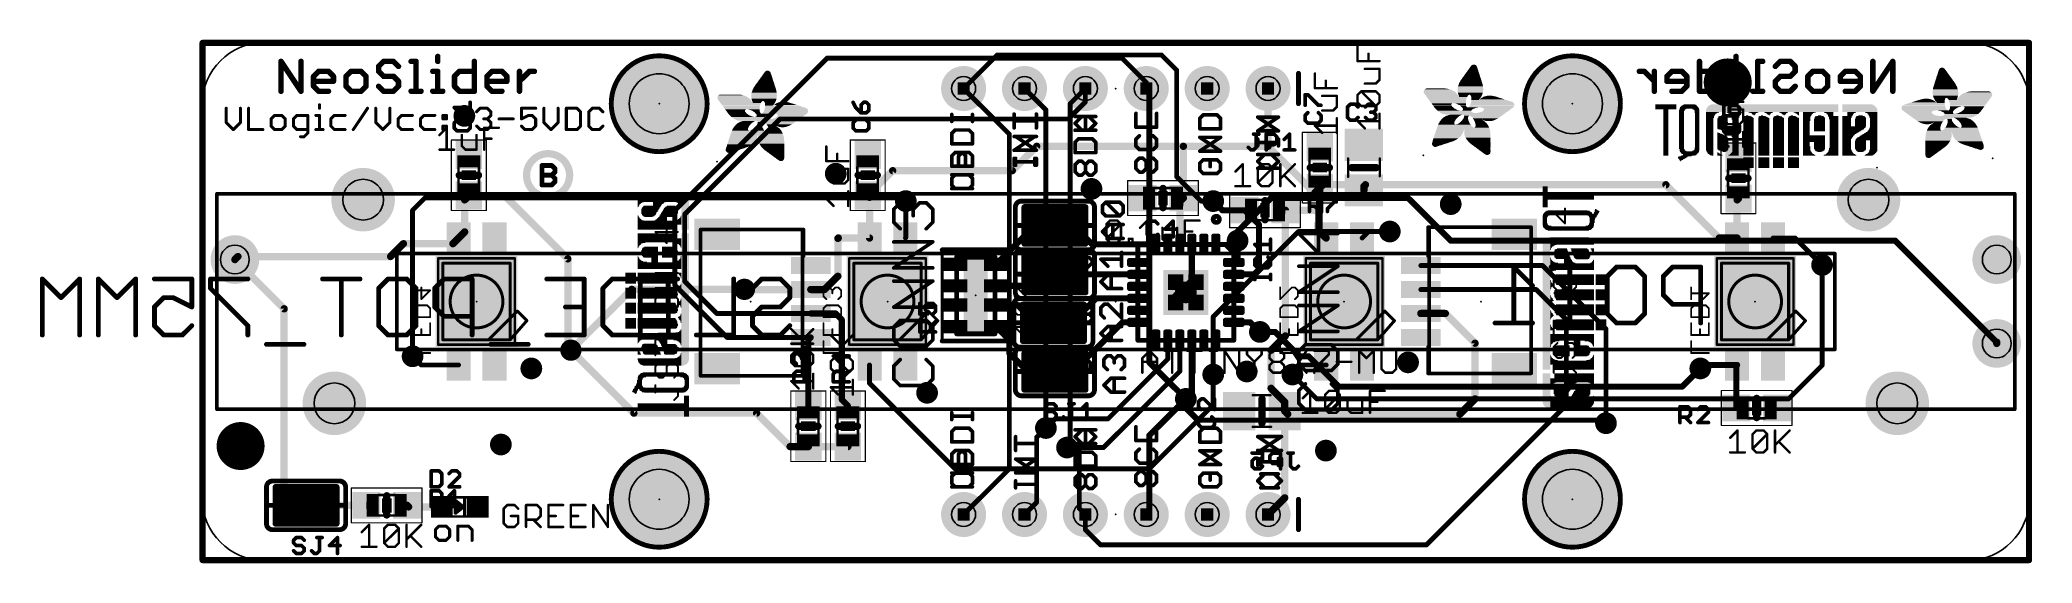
# Model space of a CAD drawing. Extents: x -44.9 to 38.2, y -10.9 to 10.9.
import ezdxf

# ---------------------------------------------------------------- set-up
doc = ezdxf.new("R2010")
doc.units = 0
for name, color, linetype in [('1', 12, 'CONTINUOUS'), ('16', 5, 'CONTINUOUS'), ('17', 110, 'CONTINUOUS'), ('18', 110, 'CONTINUOUS'), ('20', 53, 'CONTINUOUS'), ('21', 40, 'CONTINUOUS'), ('22', 6, 'CONTINUOUS'), ('23', 40, 'CONTINUOUS'), ('24', 6, 'CONTINUOUS'), ('25', 253, 'CONTINUOUS'), ('26', 253, 'CONTINUOUS'), ('27', 4, 'CONTINUOUS'), ('28', 253, 'CONTINUOUS'), ('29', 253, 'CONTINUOUS'), ('30', 253, 'CONTINUOUS'), ('31', 253, 'CONTINUOUS'), ('35', 253, 'CONTINUOUS'), ('39', 12, 'CONTINUOUS'), ('40', 132, 'CONTINUOUS'), ('41', 12, 'CONTINUOUS'), ('42', 132, 'CONTINUOUS'), ('44', 253, 'CONTINUOUS'), ('46', 140, 'CONTINUOUS'), ('51', 253, 'CONTINUOUS'), ('52', 253, 'CONTINUOUS')]:
    doc.layers.add(name, color=color, linetype=linetype)

# ---------------------------------------------------------------- blocks, each defined once
blk = doc.blocks.new('RECT')
blk.add_solid([(-0.5, -0.5), (0.5, -0.5), (-0.5, 0.5), (0.5, 0.5)])
blk = doc.blocks.new('PIE')
at = {"const_width": 0.5}
blk.add_lwpolyline([(0, -0.25, 1), (0, 0.25, 1), (0, -0.25)], format="xyb", dxfattribs=at)
blk = doc.blocks.new('RECT128000X44800R50')
at = {"const_width": 0.07}
blk.add_lwpolyline([(0.365, -0.07), (0.365, 0.07, 0.4142), (0.33, 0.105), (-0.33, 0.105, 0.4142), (-0.365, 0.07), (-0.365, -0.07, 0.4142), (-0.33, -0.105), (0.33, -0.105, 0.4142)], format="xyb", close=True, dxfattribs=at)
blk.add_solid([(-0.3475, -0.0875), (0.3475, -0.0875), (-0.3475, 0.0875), (0.3475, 0.0875)])
blk = doc.blocks.new('RECT144256X61056R50')
at = {"const_width": 0.0954}
blk.add_lwpolyline([(0.4031, -0.0954), (0.4031, 0.0954, 0.4142), (0.3554, 0.1431), (-0.3554, 0.1431, 0.4142), (-0.4031, 0.0954), (-0.4031, -0.0954, 0.4142), (-0.3554, -0.1431), (0.3554, -0.1431, 0.4142)], format="xyb", close=True, dxfattribs=at)
blk.add_solid([(-0.3793, -0.1193), (0.3793, -0.1193), (-0.3793, 0.1193), (0.3793, 0.1193)])
blk = doc.blocks.new('ROUNDP')
at = {"const_width": 0.5}
blk.add_lwpolyline([(0, -0.25, 1), (0, 0.25, 1), (0, -0.25)], format="xyb", dxfattribs=at)
blk = doc.blocks.new('ROUNDV')
at = {"const_width": 0.5}
blk.add_lwpolyline([(0, -0.25, 1), (0, 0.25, 1), (0, -0.25)], format="xyb", dxfattribs=at)

msp = doc.modelspace()

# ---------------------------------------------------------------- linework, layer by layer
at = {"layer": '1'}
for points, const_width in [([(-38.1, 10.795), (38.1, 10.795)], 0.254), ([(-38.1, -10.795), (-38.1, 10.795)], 0.254), ([(38.1, 10.795), (38.1, -10.795)], 0.254), ([(-18.3932, 3.8041), (-12.0373, 10.16)], 0.2032), ([(-12.0373, 10.16), (0.254, 10.16)], 0.2032), ([(0.254, 10.16), (1.27, 9.144)], 0.2032), ([(1.27, 9.144), (1.27, 8.89)], 0.2032), ([(-1.9812, 7.62), (-1.27, 8.3312)], 0.2032), ([(-1.27, 8.3312), (-1.27, 8.89)], 0.2032), ([(6.35, 8.89), (6.35, 6.477)], 0.3048), ([(-17.9868, 3.6358), (-14.0026, 7.62)], 0.2032), ([(-14.0026, 7.62), (-1.9812, 7.62)], 0.2032), ([(-4.318, 5.461), (-3.302, 6.477)], 0.3048), ([(-3.302, 6.477), (2.8185, 6.477)], 0.3048), ([(2.8185, 6.477), (6.35, 6.477)], 0.3048), ([(2.8185, 6.477), (2.8185, 4.318)], 0.3048), ([(6.35, 6.477), (8.299, 4.528)], 0.3048), ([(-10.3505, 4.4205), (-9.31, 5.461)], 0.3048), ([(-9.31, 5.461), (-4.318, 5.461)], 0.3048), ([(8.509, 4.738), (8.6438, 4.8728)], 0.3048), ([(8.6438, 4.8728), (10.414, 4.8728)], 0.3048), ([(10.3505, 4.8093), (10.414, 4.8728)], 0.3048), ([(10.414, 4.8728), (22.9475, 4.8728)], 0.3048), ([(25.1703, 2.65), (22.9475, 4.8728)], 0.3048), ([(-27.166, 4.242), (-26.9875, 4.4205)], 0.3048), ([(-27.166, 4.242), (-27.166, 2.904)], 0.3048), ([(-26.9875, 4.4205), (-25.5025, 4.4205)], 0.3048), ([(-25.5025, 4.4205), (-22.86, 1.778)], 0.3048), ([(-10.275, 4.345), (-10.3505, 4.4205)], 0.3048), ([(-10.275, 2.65), (-10.275, 4.345)], 0.3048), ([(-8.763, 4.191), (-8.763, 2.662)], 0.2032), ([(2.8185, 4.318), (2.6035, 4.103)], 0.3048), ([(2.671, 4.0355), (2.6035, 4.103)], 0.3048), ([(2.671, 4.0355), (2.671, 2.381)], 0.3048), ([(4.445, 3.81), (4.064, 4.191)], 0.254), ([(8.299, 4.528), (8.509, 4.738)], 0.3048), ([(8.509, 4.738), (8.509, 3.771)], 0.3048), ([(10.3505, 4.638), (10.3505, 4.8093)], 0.3048), ([(25.9715, 4.2935), (25.92, 4.242)], 0.3048), ([(25.92, 2.65), (25.92, 4.242)], 0.3048), ([(-18.3932, 0.6734), (-18.3932, 3.8041)], 0.2032), ([(-17.9868, 3.6358), (-17.9868, 0.8418)], 0.2032), ([(5.373, 3.81), (4.445, 3.81)], 0.254), ([(5.969, 3.214), (5.373, 3.81)], 0.254), ([(5.969, 1.334), (5.969, 3.214)], 0.254), ([(7.073, 3.81), (8.47, 3.81)], 0.3048), ([(7.073, 3.81), (7.073, -1.436)], 0.3048), ([(8.509, 3.771), (8.47, 3.81)], 0.3048), ([(8.47, 3.81), (8.47, 2.955)], 0.3048), ([(-30.254, 1.877), (-29.718, 2.413)], 0.3048), ([(-29.718, 2.413), (-27.657, 2.413)], 0.3048), ([(-27.657, 2.413), (-27.42, 2.65)], 0.3048), ([(-27.42, 2.65), (-27.166, 2.904)], 0.3048), ([(-11.5795, 2.65), (-11.5954, 2.6341)], 0.3048), ([(-11.5954, 2.6341), (-11.5954, 1.0527)], 0.3048), ([(-10.275, 2.65), (-11.5795, 2.65)], 0.3048), ([(-8.763, 2.662), (-8.775, 2.65)], 0.2032), ([(-4.992, 1.554), (-3.371, 3.175)], 0.254), ([(-3.371, 3.175), (-3.302, 3.175)], 0.254), ([(-0.984, 2.381), (-1.778, 3.175)], 0.254), ([(1.671, 2.381), (-0.984, 2.381)], 0.254), ([(3.171, 0.885), (3.171, 2.381)], 0.254), ([(5.08, 2.54), (5.08, 1.663)], 0.254), ([(8.47, 2.955), (8.775, 2.65)], 0.3048), ([(10.546, 2.921), (10.275, 2.65)], 0.2032), ([(11.43, 2.921), (10.546, 2.921)], 0.2032), ([(25.92, 2.65), (25.1703, 2.65)], 0.3048), ([(28.338, 2.65), (27.42, 2.65)], 0.2032), ([(29.464, 1.524), (28.338, 2.65)], 0.2032), ([(-36.75, 1.75), (-36.623, 1.877)], 0.3048), ([(-34.6955, -0.3045), (-36.75, 1.75)], 0.3048), ([(-30.254, 1.877), (-36.623, 1.877)], 0.3048), ([(-22.86, 1.778), (-22.86, -1.905)], 0.3048), ([(4.921, 1.631), (5.048, 1.631)], 0.254), ([(5.08, 1.663), (5.048, 1.631)], 0.254), ([(-17.9868, 0.8418), (-16.645, -0.5)], 0.2032), ([(-11.5954, 1.0527), (-12.1481, 0.5)], 0.3048), ([(-3.791, 0.654), (-3.302, 1.143)], 0.254), ([(-1.766, 1.131), (-1.778, 1.143)], 0.254), ([(0.921, 1.131), (-1.766, 1.131)], 0.254), ([(2.921, 0.635), (3.171, 0.885)], 0.254), ([(4.921, 1.131), (5.766, 1.131)], 0.254), ([(5.766, 1.131), (5.969, 1.334)], 0.254), ([(12.726, 1.5), (17.804, 1.5)], 0.2032), ([(17.804, 1.5), (20.447, -1.143)], 0.2032), ([(-16.2197, -1.5), (-18.3932, 0.6734)], 0.2032), ([(-15.486, 0.5), (-15.494, 0.508)], 0.3048), ([(-12.726, 0.5), (-15.486, 0.5)], 0.3048), ([(-12.1481, 0.5), (-12.726, 0.5)], 0.3048), ([(-4.992, 0.654), (-3.791, 0.654)], 0.254), ([(-1.8415, -0.889), (-0.8215, 0.131)], 0.254), ([(-0.8215, 0.131), (0.921, 0.131)], 0.254), ([(2.667, 0.381), (2.409, 0.123)], 0.3048), ([(2.921, 0.381), (2.667, 0.381)], 0.3048), ([(2.921, 0.381), (2.921, 0.635)], 0.254), ([(17.534, 0.5), (12.726, 0.5)], 0.2032), ([(18.796, -0.762), (17.534, 0.5)], 0.2032), ([(-34.6955, -8.3575), (-34.6955, -0.3045)], 0.3048), ([(-16.645, -0.5), (-12.726, -0.5)], 0.2032), ([(-12.726, -0.5), (-11.692, -0.5)], 0.254), ([(-11.692, -0.5), (-11.43, -0.762)], 0.254), ([(-11.43, -0.762), (-11.43, -4.103)], 0.254), ([(-4.992, -0.146), (-4.1085, -0.146)], 0.254), ([(-4.1085, -0.146), (-3.3655, -0.889)], 0.254), ([(-1.778, -2.921), (0.274, -0.869)], 0.254), ([(0.274, -0.869), (0.921, -0.869)], 0.254), ([(5.6092, -0.869), (4.921, -0.869)], 0.254), ([(6.0102, -1.27), (5.6092, -0.869)], 0.254), ([(12.726, -0.5), (13.7458, -0.5)], 0.3048), ([(13.7458, -0.5), (14.986, -1.7402)], 0.3048), ([(18.796, -4.318), (18.796, -0.762)], 0.2032), ([(-12.726, -1.5), (-16.2197, -1.5)], 0.2032), ([(-12.726, -1.5), (-12.827, -1.601)], 0.254), ([(-12.827, -1.601), (-12.827, -4.357)], 0.254), ([(-4.992, -1.046), (-4.445, -1.593)], 0.254), ([(-4.445, -1.593), (-4.445, -2.159)], 0.254), ([(2.171, -1.619), (2.171, -2.401)], 0.2032), ([(2.671, -1.619), (2.671, -2.913)], 0.2032), ([(3.171, -1.619), (3.171, -3.814)], 0.254), ([(7.073, -1.436), (6.477, -2.032)], 0.3048), ([(14.986, -1.7402), (14.986, -4.064)], 0.3048), ([(20.447, -1.143), (20.447, -5.08)], 0.2032), ([(-28.973, -2.65), (-29.337, -2.286)], 0.2032), ([(-22.733, -2.032), (-22.86, -1.905)], 0.3048), ([(-20.105, -4.66), (-22.733, -2.032)], 0.3048), ([(-4.445, -2.159), (-3.683, -2.921)], 0.254), ([(2.171, -2.401), (-0.3278, -4.8998)], 0.2032), ([(6.477, -2.032), (6.477, -3.622)], 0.3048), ([(-27.42, -2.65), (-28.973, -2.65)], 0.2032), ([(-10.275, -2.65), (-10.275, -3.412)], 0.2032), ([(-10.275, -3.412), (-6.702, -6.985)], 0.2032), ([(-3.683, -2.921), (-3.302, -2.921)], 0.254), ([(2.671, -2.913), (-0.512, -6.096)], 0.2032), ([(4.064, -3.048), (4.064, -4.318)], 0.2032), ([(7.366, -3.048), (7.764, -2.65)], 0.2032), ([(8.775, -2.65), (7.764, -2.65)], 0.2032), ([(25.92, -2.65), (24.384, -2.65)], 0.254), ([(24.384, -2.65), (24.384, -2.794)], 0.254), ([(25.92, -2.65), (25.8835, -2.6865)], 0.254), ([(25.8835, -2.6865), (25.8835, -4.445)], 0.254), ([(-11.43, -4.103), (-11.176, -4.357)], 0.254), ([(3.171, -3.814), (2.921, -4.064)], 0.254), ([(7.046, -4.191), (6.477, -3.622)], 0.3048), ([(7.046, -4.191), (7.046, -4.572)], 0.3048), ([(14.986, -4.064), (14.351, -4.699)], 0.3048), ([(-14.986, -4.66), (-20.105, -4.66)], 0.3048), ([(-13.589, -6.057), (-14.986, -4.66)], 0.3048), ([(-2.536, -4.8998), (-2.917, -5.2808)], 0.2032), ([(-0.3278, -4.8998), (-2.536, -4.8998)], 0.2032), ([(4.064, -4.318), (1.397, -6.985)], 0.2032), ([(7.173, -4.699), (7.046, -4.572)], 0.3048), ([(7.046, -4.572), (7.046, -8.194)], 0.3048), ([(14.351, -4.699), (7.173, -4.699)], 0.3048), ([(12.954, -10.16), (18.796, -4.318)], 0.2032), ([(-12.827, -6.057), (-13.589, -6.057)], 0.3048), ([(-12.827, -6.057), (-11.176, -6.057)], 0.3048), ([(-0.512, -6.096), (-2.036, -6.096)], 0.2032), ([(1.397, -6.985), (-6.702, -6.985)], 0.2032), ([(-34.544, -8.509), (-34.6955, -8.3575)], 0.3048), ([(6.35, -8.89), (7.046, -8.194)], 0.3048), ([(-31.2665, -8.509), (-33.02, -8.509)], 0.3048), ([(-29.5665, -8.509), (-29.503, -8.5725)], 0.3048), ([(-28.1185, -8.5725), (-29.503, -8.5725)], 0.3048), ([(-1.27, -9.525), (-1.27, -8.89)], 0.2032), ([(-0.635, -10.16), (-1.27, -9.525)], 0.2032), ([(38.1, -10.795), (-38.1, -10.795)], 0.254), ([(-0.635, -10.16), (12.954, -10.16)], 0.2032)]:
    msp.add_lwpolyline(points, dxfattribs=dict(at, const_width=const_width))
for points, const_width in [([(-38.1, 10.8585, 1), (-38.1, 10.7315)], 0.127), ([(-38.0365, 10.795, 1), (-38.1635, 10.795)], 0.127), ([(38.1635, 10.795, 1), (38.0365, 10.795)], 0.127), ([(38.1, 10.7315, 1), (38.1, 10.8585)], 0.127), ([(-12.0373, 10.2108, 1), (-12.0373, 10.1092)], 0.1016), ([(-12.0014, 10.1241, 1), (-12.0732, 10.1959)], 0.1016), ([(0.2899, 10.1959, 1), (0.2181, 10.1241)], 0.1016), ([(0.254, 10.1092, 1), (0.254, 10.2108)], 0.1016), ([(1.3208, 9.144, 1), (1.2192, 9.144)], 0.1016), ([(1.2341, 9.1081, 1), (1.3059, 9.1799)], 0.1016), ([(-1.2192, 8.89, 1), (-1.3208, 8.89)], 0.1016), ([(-1.3208, 8.3312, 1), (-1.2192, 8.3312)], 0.1016), ([(-1.2341, 8.2953, 1), (-1.3059, 8.3671)], 0.1016), ([(1.2192, 8.89, 1), (1.3208, 8.89)], 0.1016), ([(6.4262, 8.89, 1), (6.2738, 8.89)], 0.1524), ([(-14.0026, 7.6708, 1), (-14.0026, 7.5692)], 0.1016), ([(-13.9666, 7.5841, 1), (-14.0385, 7.6559)], 0.1016), ([(-2.0171, 7.6559, 1), (-1.9453, 7.5841)], 0.1016), ([(-1.9812, 7.5692, 1), (-1.9812, 7.6708)], 0.1016), ([(-3.302, 6.5532, 1), (-3.302, 6.4008)], 0.1524), ([(-3.2481, 6.4231, 1), (-3.3559, 6.5309)], 0.1524), ([(2.8185, 6.5532, 1), (2.8185, 6.4008)], 0.1524), ([(2.8947, 6.477, 1), (2.7423, 6.477)], 0.1524), ([(2.8185, 6.4008, 1), (2.8185, 6.5532)], 0.1524), ([(6.4039, 6.5309, 1), (6.2961, 6.4231)], 0.1524), ([(6.2738, 6.477, 1), (6.4262, 6.477)], 0.1524), ([(6.35, 6.4008, 1), (6.35, 6.5532)], 0.1524), ([(-9.31, 5.5372, 1), (-9.31, 5.3848)], 0.1524), ([(-9.2561, 5.4071, 1), (-9.3639, 5.5149)], 0.1524), ([(-4.3719, 5.5149, 1), (-4.2641, 5.4071)], 0.1524), ([(-4.318, 5.3848, 1), (-4.318, 5.5372)], 0.1524), ([(8.6438, 4.949, 1), (8.6438, 4.7966)], 0.1524), ([(8.6977, 4.8189, 1), (8.5899, 4.9267)], 0.1524), ([(10.414, 4.949, 1), (10.414, 4.7966)], 0.1524), ([(10.4679, 4.8189, 1), (10.3601, 4.9267)], 0.1524), ([(10.414, 4.7966, 1), (10.414, 4.949)], 0.1524), ([(23.0014, 4.9267, 1), (22.8936, 4.8189)], 0.1524), ([(22.9475, 4.7966, 1), (22.9475, 4.949)], 0.1524), ([(-27.0898, 4.242, 1), (-27.2422, 4.242)], 0.1524), ([(-27.2199, 4.2959, 1), (-27.1121, 4.1881)], 0.1524), ([(-26.9875, 4.4967, 1), (-26.9875, 4.3443)], 0.1524), ([(-26.9336, 4.3666, 1), (-27.0414, 4.4744)], 0.1524), ([(-25.4486, 4.4744, 1), (-25.5564, 4.3666)], 0.1524), ([(-25.5025, 4.3443, 1), (-25.5025, 4.4967)], 0.1524), ([(-10.2966, 4.4744, 1), (-10.4044, 4.3666)], 0.1524), ([(-10.4044, 4.4744, 1), (-10.2966, 4.3666)], 0.1524), ([(-10.1988, 4.345, 1), (-10.3512, 4.345)], 0.1524), ([(-10.3289, 4.2911, 1), (-10.2211, 4.3989)], 0.1524), ([(-8.7122, 4.191, 1), (-8.8138, 4.191)], 0.1016), ([(2.6574, 4.1569, 1), (2.5496, 4.0491)], 0.1524), ([(2.5496, 4.1569, 1), (2.6574, 4.0491)], 0.1524), ([(2.7472, 4.0355, 1), (2.5948, 4.0355)], 0.1524), ([(2.6171, 3.9816, 1), (2.7249, 4.0894)], 0.1524), ([(2.7423, 4.318, 1), (2.8947, 4.318)], 0.1524), ([(2.8724, 4.2641, 1), (2.7646, 4.3719)], 0.1524), ([(4.1089, 4.2359, 1), (4.0191, 4.1461)], 0.127), ([(8.2451, 4.5819, 1), (8.3529, 4.4741)], 0.1524), ([(8.2451, 4.4741, 1), (8.3529, 4.5819)], 0.1524), ([(8.5852, 4.738, 1), (8.4328, 4.738)], 0.1524), ([(8.4551, 4.7919, 1), (8.5629, 4.6841)], 0.1524), ([(8.5629, 4.6841, 1), (8.4551, 4.7919)], 0.1524), ([(10.4267, 4.8093, 1), (10.2743, 4.8093)], 0.1524), ([(10.2966, 4.8632, 1), (10.4044, 4.7554)], 0.1524), ([(10.2743, 4.638, 1), (10.4267, 4.638)], 0.1524), ([(25.9962, 4.242, 1), (25.8438, 4.242)], 0.1524), ([(25.8661, 4.2959, 1), (25.9739, 4.1881)], 0.1524), ([(26.0254, 4.2396, 1), (25.9176, 4.3474)], 0.1524), ([(-18.3424, 3.8041, 1), (-18.444, 3.8041)], 0.1016), ([(-18.4291, 3.84, 1), (-18.3573, 3.7682)], 0.1016), ([(-17.936, 3.6358, 1), (-18.0376, 3.6358)], 0.1016), ([(-18.0227, 3.6717, 1), (-17.9509, 3.5999)], 0.1016), ([(4.445, 3.8735, 1), (4.445, 3.7465)], 0.127), ([(4.4001, 3.7651, 1), (4.4899, 3.8549)], 0.127), ([(5.4179, 3.8549, 1), (5.3281, 3.7651)], 0.127), ([(5.373, 3.7465, 1), (5.373, 3.8735)], 0.127), ([(6.0325, 3.214, 1), (5.9055, 3.214)], 0.127), ([(7.073, 3.8862, 1), (7.073, 3.7338)], 0.1524), ([(7.1492, 3.81, 1), (6.9968, 3.81)], 0.1524), ([(8.5239, 3.8639, 1), (8.4161, 3.7561)], 0.1524), ([(8.5462, 3.81, 1), (8.3938, 3.81)], 0.1524), ([(8.4328, 3.771, 1), (8.5852, 3.771)], 0.1524), ([(8.4551, 3.7171, 1), (8.5629, 3.8249)], 0.1524), ([(8.47, 3.7338, 1), (8.47, 3.8862)], 0.1524), ([(-29.718, 2.4892, 1), (-29.718, 2.3368)], 0.1524), ([(-29.6641, 2.3591, 1), (-29.7719, 2.4669)], 0.1524), ([(-27.7109, 2.4669, 1), (-27.6031, 2.3591)], 0.1524), ([(-27.657, 2.3368, 1), (-27.657, 2.4892)], 0.1524), ([(-27.4739, 2.7039, 1), (-27.3661, 2.5961)], 0.1524), ([(-27.3661, 2.5961, 1), (-27.4739, 2.7039)], 0.1524), ([(-27.2422, 2.904, 1), (-27.0898, 2.904)], 0.1524), ([(-27.1121, 2.8501, 1), (-27.2199, 2.9579)], 0.1524), ([(-11.5192, 2.6341, 1), (-11.6716, 2.6341)], 0.1524), ([(-11.6493, 2.688, 1), (-11.5415, 2.5802)], 0.1524), ([(-11.5795, 2.7262, 1), (-11.5795, 2.5738)], 0.1524), ([(-11.5256, 2.5961, 1), (-11.6334, 2.7039)], 0.1524), ([(-10.3512, 2.65, 1), (-10.1988, 2.65)], 0.1524), ([(-10.275, 2.5738, 1), (-10.275, 2.7262)], 0.1524), ([(-8.8109, 2.6859, 1), (-8.7391, 2.6141)], 0.1016), ([(-8.8138, 2.662, 1), (-8.7122, 2.662)], 0.1016), ([(-8.7271, 2.6261, 1), (-8.7989, 2.6979)], 0.1016), ([(-3.371, 3.2385, 1), (-3.371, 3.1115)], 0.127), ([(-3.3261, 3.1301, 1), (-3.4159, 3.2199)], 0.127), ([(-3.302, 3.1115, 1), (-3.302, 3.2385)], 0.127), ([(-1.7331, 3.2199, 1), (-1.8229, 3.1301)], 0.127), ([(-0.984, 2.4445, 1), (-0.984, 2.3175)], 0.127), ([(1.671, 2.3175, 1), (1.671, 2.4445)], 0.127), ([(3.2345, 2.381, 1), (3.1075, 2.381)], 0.127), ([(5.1435, 2.54, 1), (5.0165, 2.54)], 0.127), ([(5.9241, 3.1691, 1), (6.0139, 3.2589)], 0.127), ([(8.5239, 3.0089, 1), (8.4161, 2.9011)], 0.1524), ([(8.3938, 2.955, 1), (8.5462, 2.955)], 0.1524), ([(8.7211, 2.5961, 1), (8.8289, 2.7039)], 0.1524), ([(10.2391, 2.6859, 1), (10.3109, 2.6141)], 0.1016), ([(10.546, 2.9718, 1), (10.546, 2.8702)], 0.1016), ([(10.5819, 2.8851, 1), (10.5101, 2.9569)], 0.1016), ([(11.43, 2.8702, 1), (11.43, 2.9718)], 0.1016), ([(25.1703, 2.7262, 1), (25.1703, 2.5738)], 0.1524), ([(25.1164, 2.5961, 1), (25.2242, 2.7039)], 0.1524), ([(25.8438, 2.65, 1), (25.9962, 2.65)], 0.1524), ([(25.92, 2.5738, 1), (25.92, 2.7262)], 0.1524), ([(27.42, 2.7008, 1), (27.42, 2.5992)], 0.1016), ([(28.3739, 2.6859, 1), (28.3021, 2.6141)], 0.1016), ([(28.338, 2.5992, 1), (28.338, 2.7008)], 0.1016), ([(-36.6961, 1.8039, 1), (-36.8039, 1.6961)], 0.1524), ([(-36.8039, 1.8039, 1), (-36.6961, 1.6961)], 0.1524), ([(-36.623, 1.9532, 1), (-36.623, 1.8008)], 0.1524), ([(-36.5691, 1.8231, 1), (-36.6769, 1.9309)], 0.1524), ([(-30.3079, 1.9309, 1), (-30.2001, 1.8231)], 0.1524), ([(-30.254, 1.8008, 1), (-30.254, 1.9532)], 0.1524), ([(-22.7838, 1.778, 1), (-22.9362, 1.778)], 0.1524), ([(-22.9139, 1.7241, 1), (-22.8061, 1.8319)], 0.1524), ([(-5.0369, 1.5989, 1), (-4.9471, 1.5091)], 0.127), ([(-1.0289, 2.3361, 1), (-0.9391, 2.4259)], 0.127), ([(2.5948, 2.381, 1), (2.7472, 2.381)], 0.1524), ([(4.921, 1.6945, 1), (4.921, 1.5675)], 0.127), ([(5.0031, 1.6759, 1), (5.0929, 1.5861)], 0.127), ([(5.0165, 1.663, 1), (5.1435, 1.663)], 0.127), ([(5.1249, 1.6181, 1), (5.0351, 1.7079)], 0.127), ([(5.048, 1.5675, 1), (5.048, 1.6945)], 0.127), ([(-17.9509, 0.8777, 1), (-18.0227, 0.8059)], 0.1016), ([(-18.0376, 0.8418, 1), (-17.936, 0.8418)], 0.1016), ([(-11.6716, 1.0527, 1), (-11.5192, 1.0527)], 0.1524), ([(-11.5415, 0.9988, 1), (-11.6493, 1.1066)], 0.1524), ([(-3.2571, 1.0981, 1), (-3.3469, 1.1879)], 0.127), ([(-1.7331, 1.1879, 1), (-1.8229, 1.0981)], 0.127), ([(-1.766, 1.1945, 1), (-1.766, 1.0675)], 0.127), ([(-1.8109, 1.0861, 1), (-1.7211, 1.1759)], 0.127), ([(0.921, 1.0675, 1), (0.921, 1.1945)], 0.127), ([(3.1075, 0.885, 1), (3.2345, 0.885)], 0.127), ([(3.2159, 0.8401, 1), (3.1261, 0.9299)], 0.127), ([(4.921, 1.1945, 1), (4.921, 1.0675)], 0.127), ([(5.7211, 1.1759, 1), (5.8109, 1.0861)], 0.127), ([(5.766, 1.0675, 1), (5.766, 1.1945)], 0.127), ([(5.9055, 1.334, 1), (6.0325, 1.334)], 0.127), ([(6.0139, 1.2891, 1), (5.9241, 1.3789)], 0.127), ([(12.726, 1.5508, 1), (12.726, 1.4492)], 0.1016), ([(17.8399, 1.5359, 1), (17.7681, 1.4641)], 0.1016), ([(17.804, 1.4492, 1), (17.804, 1.5508)], 0.1016), ([(29.4281, 1.4881, 1), (29.4999, 1.5599)], 0.1016), ([(-18.3573, 0.7094, 1), (-18.4291, 0.6375)], 0.1016), ([(-18.444, 0.6734, 1), (-18.3424, 0.6734)], 0.1016), ([(-15.4401, 0.5619, 1), (-15.5479, 0.4541)], 0.1524), ([(-15.486, 0.5762, 1), (-15.486, 0.4238)], 0.1524), ([(-15.5399, 0.4461, 1), (-15.4321, 0.5539)], 0.1524), ([(-12.726, 0.5762, 1), (-12.726, 0.4238)], 0.1524), ([(-12.726, 0.4238, 1), (-12.726, 0.5762)], 0.1524), ([(-12.202, 0.5539, 1), (-12.0942, 0.4461)], 0.1524), ([(-12.1481, 0.4238, 1), (-12.1481, 0.5762)], 0.1524), ([(-4.992, 0.7175, 1), (-4.992, 0.5905)], 0.127), ([(-3.8359, 0.6989, 1), (-3.7461, 0.6091)], 0.127), ([(-3.791, 0.5905, 1), (-3.791, 0.7175)], 0.127), ([(-0.8215, 0.1945, 1), (-0.8215, 0.0675)], 0.127), ([(-0.7766, 0.0861, 1), (-0.8664, 0.1759)], 0.127), ([(0.921, 0.0675, 1), (0.921, 0.1945)], 0.127), ([(2.3551, 0.1769, 1), (2.4629, 0.0691)], 0.1524), ([(2.667, 0.4572, 1), (2.667, 0.3048)], 0.1524), ([(2.7209, 0.3271, 1), (2.6131, 0.4349)], 0.1524), ([(2.9845, 0.635, 1), (2.8575, 0.635)], 0.127), ([(2.8761, 0.6799, 1), (2.9659, 0.5901)], 0.127), ([(2.8575, 0.381, 1), (2.9845, 0.381)], 0.127), ([(2.921, 0.3048, 1), (2.921, 0.4572)], 0.1524), ([(12.726, 0.5508, 1), (12.726, 0.4492)], 0.1016), ([(17.5699, 0.5359, 1), (17.4981, 0.4641)], 0.1016), ([(17.534, 0.4492, 1), (17.534, 0.5508)], 0.1016), ([(-34.6193, -0.3045, 1), (-34.7717, -0.3045)], 0.1524), ([(-34.7494, -0.3584, 1), (-34.6416, -0.2506)], 0.1524), ([(-16.645, -0.4492, 1), (-16.645, -0.5508)], 0.1016), ([(-16.6809, -0.5359, 1), (-16.6091, -0.4641)], 0.1016), ([(-12.726, -0.4365, 1), (-12.726, -0.5635)], 0.127), ([(-12.726, -0.5508, 1), (-12.726, -0.4492)], 0.1016), ([(-11.6471, -0.4551, 1), (-11.7369, -0.5449)], 0.127), ([(-11.692, -0.5635, 1), (-11.692, -0.4365)], 0.127), ([(-11.3665, -0.762, 1), (-11.4935, -0.762)], 0.127), ([(-11.4749, -0.8069, 1), (-11.3851, -0.7171)], 0.127), ([(-4.992, -0.0825, 1), (-4.992, -0.2095)], 0.127), ([(-4.0636, -0.1011, 1), (-4.1534, -0.1909)], 0.127), ([(-4.1085, -0.2095, 1), (-4.1085, -0.0825)], 0.127), ([(-3.4104, -0.9339, 1), (-3.3206, -0.8441)], 0.127), ([(-1.8864, -0.8441, 1), (-1.7966, -0.9339)], 0.127), ([(0.274, -0.8055, 1), (0.274, -0.9325)], 0.127), ([(0.3189, -0.9139, 1), (0.2291, -0.8241)], 0.127), ([(0.921, -0.9325, 1), (0.921, -0.8055)], 0.127), ([(4.921, -0.8055, 1), (4.921, -0.9325)], 0.127), ([(5.6541, -0.8241, 1), (5.5643, -0.9139)], 0.127), ([(5.6092, -0.9325, 1), (5.6092, -0.8055)], 0.127), ([(12.726, -0.4238, 1), (12.726, -0.5762)], 0.1524), ([(13.7997, -0.4461, 1), (13.6919, -0.5539)], 0.1524), ([(13.7458, -0.5762, 1), (13.7458, -0.4238)], 0.1524), ([(18.8468, -0.762, 1), (18.7452, -0.762)], 0.1016), ([(18.7601, -0.7979, 1), (18.8319, -0.7261)], 0.1016), ([(-16.2197, -1.4492, 1), (-16.2197, -1.5508)], 0.1016), ([(-16.2557, -1.5359, 1), (-16.1838, -1.4641)], 0.1016), ([(-12.7635, -1.601, 1), (-12.8905, -1.601)], 0.127), ([(-12.8719, -1.5561, 1), (-12.7821, -1.6459)], 0.127), ([(-12.6811, -1.5449, 1), (-12.7709, -1.4551)], 0.127), ([(-12.726, -1.5508, 1), (-12.726, -1.4492)], 0.1016), ([(-4.9471, -1.0011, 1), (-5.0369, -1.0909)], 0.127), ([(-4.3815, -1.593, 1), (-4.5085, -1.593)], 0.127), ([(-4.4899, -1.6379, 1), (-4.4001, -1.5481)], 0.127), ([(2.2218, -1.619, 1), (2.1202, -1.619)], 0.1016), ([(2.7218, -1.619, 1), (2.6202, -1.619)], 0.1016), ([(3.2345, -1.619, 1), (3.1075, -1.619)], 0.127), ([(5.9653, -1.3149, 1), (6.0551, -1.2251)], 0.127), ([(6.9968, -1.436, 1), (7.1492, -1.436)], 0.1524), ([(7.1269, -1.4899, 1), (7.0191, -1.3821)], 0.1524), ([(15.0622, -1.7402, 1), (14.9098, -1.7402)], 0.1524), ([(14.9321, -1.7941, 1), (15.0399, -1.6863)], 0.1524), ([(20.4978, -1.143, 1), (20.3962, -1.143)], 0.1016), ([(20.4111, -1.1789, 1), (20.4829, -1.1071)], 0.1016), ([(-29.3011, -2.2501, 1), (-29.3729, -2.3219)], 0.1016), ([(-22.8061, -1.8511, 1), (-22.9139, -1.9589)], 0.1524), ([(-22.9362, -1.905, 1), (-22.7838, -1.905)], 0.1524), ([(-22.6791, -1.9781, 1), (-22.7869, -2.0859)], 0.1524), ([(-22.7869, -2.0859, 1), (-22.6791, -1.9781)], 0.1524), ([(-4.4001, -2.1141, 1), (-4.4899, -2.2039)], 0.127), ([(-4.5085, -2.159, 1), (-4.3815, -2.159)], 0.127), ([(2.1202, -2.401, 1), (2.2218, -2.401)], 0.1016), ([(2.2069, -2.4369, 1), (2.1351, -2.3651)], 0.1016), ([(6.5532, -2.032, 1), (6.4008, -2.032)], 0.1524), ([(6.4231, -1.9781, 1), (6.5309, -2.0859)], 0.1524), ([(-28.973, -2.5992, 1), (-28.973, -2.7008)], 0.1016), ([(-29.0089, -2.6859, 1), (-28.9371, -2.6141)], 0.1016), ([(-27.42, -2.7008, 1), (-27.42, -2.5992)], 0.1016), ([(-10.2242, -2.65, 1), (-10.3258, -2.65)], 0.1016), ([(-10.2391, -3.3761, 1), (-10.3109, -3.4479)], 0.1016), ([(-3.683, -2.8575, 1), (-3.683, -2.9845)], 0.127), ([(-3.7279, -2.9659, 1), (-3.6381, -2.8761)], 0.127), ([(-3.302, -2.9845, 1), (-3.302, -2.8575)], 0.127), ([(-1.8229, -2.8761, 1), (-1.7331, -2.9659)], 0.127), ([(2.6202, -2.913, 1), (2.7218, -2.913)], 0.1016), ([(2.7069, -2.9489, 1), (2.6351, -2.8771)], 0.1016), ([(4.1148, -3.048, 1), (4.0132, -3.048)], 0.1016), ([(7.3301, -3.0121, 1), (7.4019, -3.0839)], 0.1016), ([(7.764, -2.5992, 1), (7.764, -2.7008)], 0.1016), ([(7.7999, -2.6859, 1), (7.7281, -2.6141)], 0.1016), ([(8.775, -2.7008, 1), (8.775, -2.5992)], 0.1016), ([(24.384, -2.5865, 1), (24.384, -2.7135)], 0.127), ([(24.4475, -2.65, 1), (24.3205, -2.65)], 0.127), ([(24.3205, -2.794, 1), (24.4475, -2.794)], 0.127), ([(25.947, -2.6865, 1), (25.82, -2.6865)], 0.127), ([(25.8386, -2.6416, 1), (25.9284, -2.7314)], 0.127), ([(25.9649, -2.6949, 1), (25.8751, -2.6051)], 0.127), ([(25.92, -2.7135, 1), (25.92, -2.5865)], 0.127), ([(-11.3851, -4.0581, 1), (-11.4749, -4.1479)], 0.127), ([(-11.4935, -4.103, 1), (-11.3665, -4.103)], 0.127), ([(-10.3258, -3.412, 1), (-10.2242, -3.412)], 0.1016), ([(2.8761, -4.0191, 1), (2.9659, -4.1089)], 0.127), ([(3.1075, -3.814, 1), (3.2345, -3.814)], 0.127), ([(3.2159, -3.8589, 1), (3.1261, -3.7691)], 0.127), ([(6.5309, -3.5681, 1), (6.4231, -3.6759)], 0.1524), ([(6.4008, -3.622, 1), (6.5532, -3.622)], 0.1524), ([(7.1222, -4.191, 1), (6.9698, -4.191)], 0.1524), ([(6.9921, -4.2449, 1), (7.0999, -4.1371)], 0.1524), ([(14.9098, -4.064, 1), (15.0622, -4.064)], 0.1524), ([(15.0399, -4.1179, 1), (14.9321, -4.0101)], 0.1524), ([(-20.105, -4.5838, 1), (-20.105, -4.7362)], 0.1524), ([(-20.1589, -4.7139, 1), (-20.0511, -4.6061)], 0.1524), ([(-14.9321, -4.6061, 1), (-15.0399, -4.7139)], 0.1524), ([(-14.986, -4.7362, 1), (-14.986, -4.5838)], 0.1524), ([(-12.8905, -4.357, 1), (-12.7635, -4.357)], 0.127), ([(-11.2209, -4.4019, 1), (-11.1311, -4.3121)], 0.127), ([(-2.536, -4.849, 1), (-2.536, -4.9506)], 0.1016), ([(-2.5001, -4.9357, 1), (-2.5719, -4.8639)], 0.1016), ([(-0.3637, -4.8639, 1), (-0.2919, -4.9357)], 0.1016), ([(-0.3278, -4.9506, 1), (-0.3278, -4.849)], 0.1016), ([(4.0132, -4.318, 1), (4.1148, -4.318)], 0.1016), ([(4.0999, -4.3539, 1), (4.0281, -4.2821)], 0.1016), ([(7.0999, -4.5181, 1), (6.9921, -4.6259)], 0.1524), ([(7.1222, -4.572, 1), (6.9698, -4.572)], 0.1524), ([(6.9698, -4.572, 1), (7.1222, -4.572)], 0.1524), ([(7.173, -4.6228, 1), (7.173, -4.7752)], 0.1524), ([(7.1191, -4.7529, 1), (7.2269, -4.6451)], 0.1524), ([(14.2971, -4.6451, 1), (14.4049, -4.7529)], 0.1524), ([(14.351, -4.7752, 1), (14.351, -4.6228)], 0.1524), ([(18.7452, -4.318, 1), (18.8468, -4.318)], 0.1016), ([(18.8319, -4.3539, 1), (18.7601, -4.2821)], 0.1016), ([(25.82, -4.445, 1), (25.947, -4.445)], 0.127), ([(-2.9529, -5.2449, 1), (-2.8811, -5.3167)], 0.1016), ([(20.3962, -5.08, 1), (20.4978, -5.08)], 0.1016), ([(-13.589, -5.9808, 1), (-13.589, -6.1332)], 0.1524), ([(-13.6429, -6.1109, 1), (-13.5351, -6.0031)], 0.1524), ([(-12.827, -5.9808, 1), (-12.827, -6.1332)], 0.1524), ([(-12.827, -6.1332, 1), (-12.827, -5.9808)], 0.1524), ([(-11.176, -6.1332, 1), (-11.176, -5.9808)], 0.1524), ([(-2.036, -6.0452, 1), (-2.036, -6.1468)], 0.1016), ([(-0.5479, -6.0601, 1), (-0.4761, -6.1319)], 0.1016), ([(-0.512, -6.1468, 1), (-0.512, -6.0452)], 0.1016), ([(-6.702, -6.9342, 1), (-6.702, -7.0358)], 0.1016), ([(-6.7379, -7.0209, 1), (-6.6661, -6.9491)], 0.1016), ([(1.3611, -6.9491, 1), (1.4329, -7.0209)], 0.1016), ([(1.397, -7.0358, 1), (1.397, -6.9342)], 0.1016), ([(-34.6416, -8.3036, 1), (-34.7494, -8.4114)], 0.1524), ([(-34.7717, -8.3575, 1), (-34.6193, -8.3575)], 0.1524), ([(6.9698, -8.194, 1), (7.1222, -8.194)], 0.1524), ([(7.0999, -8.2479, 1), (6.9921, -8.1401)], 0.1524), ([(-34.5979, -8.5629, 1), (-34.4901, -8.4551)], 0.1524), ([(-33.02, -8.4328, 1), (-33.02, -8.5852)], 0.1524), ([(-31.2665, -8.5852, 1), (-31.2665, -8.4328)], 0.1524), ([(-29.5126, -8.4551, 1), (-29.6204, -8.5629)], 0.1524), ([(-29.503, -8.4963, 1), (-29.503, -8.6487)], 0.1524), ([(-29.5569, -8.6264, 1), (-29.4491, -8.5186)], 0.1524), ([(-28.1185, -8.6487, 1), (-28.1185, -8.4963)], 0.1524), ([(-1.2192, -8.89, 1), (-1.3208, -8.89)], 0.1016), ([(6.2961, -8.8361, 1), (6.4039, -8.9439)], 0.1524), ([(-1.2341, -9.4891, 1), (-1.3059, -9.5609)], 0.1016), ([(-1.3208, -9.525, 1), (-1.2192, -9.525)], 0.1016), ([(-38.1, -10.7315, 1), (-38.1, -10.8585)], 0.127), ([(-38.1635, -10.795, 1), (-38.0365, -10.795)], 0.127), ([(-0.635, -10.1092, 1), (-0.635, -10.2108)], 0.1016), ([(-0.6709, -10.1959, 1), (-0.5991, -10.1241)], 0.1016), ([(12.9181, -10.1241, 1), (12.9899, -10.1959)], 0.1016), ([(12.954, -10.2108, 1), (12.954, -10.1092)], 0.1016), ([(38.0365, -10.795, 1), (38.1635, -10.795)], 0.127), ([(38.1, -10.8585, 1), (38.1, -10.7315)], 0.127)]:
    msp.add_lwpolyline(points, format="xyb", dxfattribs=dict(at, const_width=const_width))
at = {"layer": '16'}
for points, const_width in [([(-38.1, 10.795), (38.1, 10.795)], 0.254), ([(-38.1, -10.795), (-38.1, 10.795)], 0.254), ([(38.1, 10.795), (38.1, -10.795)], 0.254), ([(-6.35, 8.89), (-4.953, 10.287)], 0.2032), ([(-4.953, 10.287), (1.905, 10.287)], 0.2032), ([(1.905, 10.287), (2.54, 9.652)], 0.2032), ([(2.54, 9.652), (2.54, 5.207)], 0.2032), ([(-6.35, 8.89), (-4.445, 6.985)], 0.2032), ([(-3.81, 8.89), (-2.917, 7.997)], 0.2032), ([(-1.27, 8.89), (-1.905, 8.255)], 0.2032), ([(-1.905, 8.255), (-1.905, -5.965)], 0.2032), ([(1.27, 8.89), (1.397, 8.763)], 0.254), ([(1.397, 8.763), (1.397, -2.54)], 0.254), ([(-2.917, 7.997), (-2.917, -5.2808)], 0.2032), ([(-4.445, 6.985), (-4.445, -6.985)], 0.2032), ([(3.556, 4.191), (2.54, 5.207)], 0.2032), ([(-29.337, 3.81), (-28.829, 4.318)], 0.2032), ([(-28.829, 4.318), (-8.89, 4.318)], 0.2032), ([(-8.89, 4.318), (-8.763, 4.191)], 0.2032), ([(3.556, 4.191), (4.064, 4.191)], 0.2032), ([(6.477, 4.318), (5.08, 2.921)], 0.254), ([(12.192, 4.318), (6.477, 4.318)], 0.254), ([(13.97, 2.54), (12.192, 4.318)], 0.254), ([(-29.337, 3.81), (-29.337, -2.286)], 0.2032), ([(7.62, 2.921), (4.064, -0.635)], 0.2032), ([(5.08, 2.54), (5.08, 2.921)], 0.254), ([(7.62, 2.921), (11.43, 2.921)], 0.2032), ([(32.512, 2.54), (13.97, 2.54)], 0.254), ([(32.512, 2.54), (36.75, -1.698)], 0.254), ([(29.464, -2.667), (29.464, 1.524)], 0.2032), ([(-20.193, 0.508), (-22.733, -2.032)], 0.3048), ([(-15.494, 0.508), (-20.193, 0.508)], 0.3048), ([(4.064, -3.048), (4.064, -0.635)], 0.2032), ([(6.0102, -1.27), (6.6452, -1.27)], 0.254), ([(7.6612, -2.286), (6.6452, -1.27)], 0.254), ([(36.75, -1.698), (36.75, -1.75)], 0.3048), ([(1.397, -2.54), (2.921, -4.064)], 0.254), ([(8.0422, -2.286), (7.6612, -2.286)], 0.254), ([(9.3122, -3.556), (8.0422, -2.286)], 0.254), ([(8.382, -4.064), (7.366, -3.048)], 0.2032), ([(24.384, -2.794), (23.622, -3.556)], 0.254), ([(29.464, -2.667), (28.067, -4.064)], 0.2032), ([(1.397, -5.588), (2.921, -4.064)], 0.254), ([(2.921, -4.064), (2.921, -4.445)], 0.254), ([(28.067, -4.064), (8.382, -4.064)], 0.2032), ([(23.622, -3.556), (9.3122, -3.556)], 0.254), ([(3.429, -4.953), (2.921, -4.445)], 0.254), ([(20.32, -4.953), (3.429, -4.953)], 0.2032), ([(20.447, -5.08), (20.32, -4.953)], 0.2032), ([(-2.917, -5.2808), (-3.302, -5.6658)], 0.2032), ([(-3.302, -5.6658), (-3.302, -8.382)], 0.2032), ([(1.397, -8.763), (1.397, -5.588)], 0.254), ([(-2.036, -6.096), (-1.905, -5.965)], 0.2032), ([(-2.036, -6.096), (-1.524, -6.096)], 0.2032), ([(-1.524, -6.096), (-1.524, -8.636)], 0.2032), ([(-4.445, -6.985), (-6.35, -8.89)], 0.2032), ([(-3.302, -8.382), (-3.81, -8.89)], 0.2032), ([(-1.524, -8.636), (-1.27, -8.89)], 0.2032), ([(1.27, -8.89), (1.397, -8.763)], 0.254), ([(38.1, -10.795), (-38.1, -10.795)], 0.254)]:
    msp.add_lwpolyline(points, dxfattribs=dict(at, const_width=const_width))
for points, const_width in [([(-38.1, 10.8585, 1), (-38.1, 10.7315)], 0.127), ([(-38.0365, 10.795, 1), (-38.1635, 10.795)], 0.127), ([(38.1635, 10.795, 1), (38.0365, 10.795)], 0.127), ([(38.1, 10.7315, 1), (38.1, 10.8585)], 0.127), ([(-4.953, 10.3378, 1), (-4.953, 10.2362)], 0.1016), ([(-4.9171, 10.2511, 1), (-4.9889, 10.3229)], 0.1016), ([(1.9409, 10.3229, 1), (1.8691, 10.2511)], 0.1016), ([(1.905, 10.2362, 1), (1.905, 10.3378)], 0.1016), ([(2.5908, 9.652, 1), (2.4892, 9.652)], 0.1016), ([(2.5041, 9.6161, 1), (2.5759, 9.6879)], 0.1016), ([(-6.3141, 8.9259, 1), (-6.3859, 8.8541)], 0.1016), ([(-6.3859, 8.9259, 1), (-6.3141, 8.8541)], 0.1016), ([(-3.7741, 8.9259, 1), (-3.8459, 8.8541)], 0.1016), ([(-1.8542, 8.255, 1), (-1.9558, 8.255)], 0.1016), ([(-1.9409, 8.2909, 1), (-1.8691, 8.2191)], 0.1016), ([(-1.2341, 8.8541, 1), (-1.3059, 8.9259)], 0.1016), ([(1.3149, 8.9349, 1), (1.2251, 8.8451)], 0.127), ([(1.4605, 8.763, 1), (1.3335, 8.763)], 0.127), ([(1.3521, 8.7181, 1), (1.4419, 8.8079)], 0.127), ([(-2.8662, 7.997, 1), (-2.9678, 7.997)], 0.1016), ([(-2.9529, 7.9611, 1), (-2.8811, 8.0329)], 0.1016), ([(-4.3942, 6.985, 1), (-4.4958, 6.985)], 0.1016), ([(-4.4809, 6.9491, 1), (-4.4091, 7.0209)], 0.1016), ([(2.5759, 5.2429, 1), (2.5041, 5.1711)], 0.1016), ([(2.4892, 5.207, 1), (2.5908, 5.207)], 0.1016), ([(-28.829, 4.3688, 1), (-28.829, 4.2672)], 0.1016), ([(-28.7931, 4.2821, 1), (-28.8649, 4.3539)], 0.1016), ([(-8.8541, 4.3539, 1), (-8.9259, 4.2821)], 0.1016), ([(-8.89, 4.2672, 1), (-8.89, 4.3688)], 0.1016), ([(-8.7989, 4.1551, 1), (-8.7271, 4.2269)], 0.1016), ([(3.556, 4.2418, 1), (3.556, 4.1402)], 0.1016), ([(3.5201, 4.1551, 1), (3.5919, 4.2269)], 0.1016), ([(4.064, 4.1402, 1), (4.064, 4.2418)], 0.1016), ([(6.477, 4.3815, 1), (6.477, 4.2545)], 0.127), ([(6.5219, 4.2731, 1), (6.4321, 4.3629)], 0.127), ([(12.2369, 4.3629, 1), (12.1471, 4.2731)], 0.127), ([(12.192, 4.2545, 1), (12.192, 4.3815)], 0.127), ([(-29.2862, 3.81, 1), (-29.3878, 3.81)], 0.1016), ([(-29.3729, 3.8459, 1), (-29.3011, 3.7741)], 0.1016), ([(5.1435, 2.921, 1), (5.0165, 2.921)], 0.127), ([(5.0351, 2.9659, 1), (5.1249, 2.8761)], 0.127), ([(5.0165, 2.54, 1), (5.1435, 2.54)], 0.127), ([(7.62, 2.9718, 1), (7.62, 2.8702)], 0.1016), ([(7.6559, 2.8851, 1), (7.5841, 2.9569)], 0.1016), ([(11.43, 2.8702, 1), (11.43, 2.9718)], 0.1016), ([(13.97, 2.6035, 1), (13.97, 2.4765)], 0.127), ([(13.9251, 2.4951, 1), (14.0149, 2.5849)], 0.127), ([(32.5569, 2.5849, 1), (32.4671, 2.4951)], 0.127), ([(32.512, 2.4765, 1), (32.512, 2.6035)], 0.127), ([(29.5148, 1.524, 1), (29.4132, 1.524)], 0.1016), ([(-20.193, 0.5842, 1), (-20.193, 0.4318)], 0.1524), ([(-20.1391, 0.4541, 1), (-20.2469, 0.5619)], 0.1524), ([(-15.494, 0.4318, 1), (-15.494, 0.5842)], 0.1524), ([(4.1148, -0.635, 1), (4.0132, -0.635)], 0.1016), ([(4.0281, -0.5991, 1), (4.0999, -0.6709)], 0.1016), ([(6.0102, -1.2065, 1), (6.0102, -1.3335)], 0.127), ([(6.6901, -1.2251, 1), (6.6003, -1.3149)], 0.127), ([(6.6452, -1.3335, 1), (6.6452, -1.2065)], 0.127), ([(36.8262, -1.698, 1), (36.6738, -1.698)], 0.1524), ([(36.7051, -1.7429, 1), (36.7949, -1.6531)], 0.127), ([(-29.3878, -2.286, 1), (-29.2862, -2.286)], 0.1016), ([(-22.7869, -1.9781, 1), (-22.6791, -2.0859)], 0.1524), ([(1.4419, -2.4951, 1), (1.3521, -2.5849)], 0.127), ([(1.3335, -2.54, 1), (1.4605, -2.54)], 0.127), ([(7.6612, -2.2225, 1), (7.6612, -2.3495)], 0.127), ([(7.6163, -2.3309, 1), (7.7061, -2.2411)], 0.127), ([(8.0871, -2.2411, 1), (7.9973, -2.3309)], 0.127), ([(8.0422, -2.3495, 1), (8.0422, -2.2225)], 0.127), ([(36.6738, -1.75, 1), (36.8262, -1.75)], 0.1524), ([(4.0132, -3.048, 1), (4.1148, -3.048)], 0.1016), ([(7.4019, -3.0121, 1), (7.3301, -3.0839)], 0.1016), ([(24.4289, -2.8389, 1), (24.3391, -2.7491)], 0.127), ([(29.4132, -2.667, 1), (29.5148, -2.667)], 0.1016), ([(29.4999, -2.7029, 1), (29.4281, -2.6311)], 0.1016), ([(2.9845, -4.064, 1), (2.8575, -4.064)], 0.127), ([(2.9659, -4.1089, 1), (2.8761, -4.0191)], 0.127), ([(2.8761, -4.1089, 1), (2.9659, -4.0191)], 0.127), ([(8.382, -4.0132, 1), (8.382, -4.1148)], 0.1016), ([(8.3461, -4.0999, 1), (8.4179, -4.0281)], 0.1016), ([(9.3122, -3.4925, 1), (9.3122, -3.6195)], 0.127), ([(9.2673, -3.6009, 1), (9.3571, -3.5111)], 0.127), ([(23.5771, -3.5111, 1), (23.6669, -3.6009)], 0.127), ([(23.622, -3.6195, 1), (23.622, -3.4925)], 0.127), ([(28.0311, -4.0281, 1), (28.1029, -4.0999)], 0.1016), ([(28.067, -4.1148, 1), (28.067, -4.0132)], 0.1016), ([(2.9659, -4.4001, 1), (2.8761, -4.4899)], 0.127), ([(2.8575, -4.445, 1), (2.9845, -4.445)], 0.127), ([(3.3841, -4.9979, 1), (3.4739, -4.9081)], 0.127), ([(3.429, -4.9022, 1), (3.429, -5.0038)], 0.1016), ([(20.3559, -4.9171, 1), (20.2841, -4.9889)], 0.1016), ([(20.32, -5.0038, 1), (20.32, -4.9022)], 0.1016), ([(-3.2512, -5.6658, 1), (-3.3528, -5.6658)], 0.1016), ([(-3.3379, -5.6299, 1), (-3.2661, -5.7017)], 0.1016), ([(-2.9678, -5.2808, 1), (-2.8662, -5.2808)], 0.1016), ([(-2.8811, -5.3167, 1), (-2.9529, -5.2449)], 0.1016), ([(1.4605, -5.588, 1), (1.3335, -5.588)], 0.127), ([(1.3521, -5.5431, 1), (1.4419, -5.6329)], 0.127), ([(20.4111, -5.1159, 1), (20.4829, -5.0441)], 0.1016), ([(-2.036, -6.0452, 1), (-2.036, -6.1468)], 0.1016), ([(-2.0719, -6.0601, 1), (-2.0001, -6.1319)], 0.1016), ([(-1.9558, -5.965, 1), (-1.8542, -5.965)], 0.1016), ([(-1.8691, -6.0009, 1), (-1.9409, -5.9291)], 0.1016), ([(-1.4732, -6.096, 1), (-1.5748, -6.096)], 0.1016), ([(-1.524, -6.1468, 1), (-1.524, -6.0452)], 0.1016), ([(-4.4958, -6.985, 1), (-4.3942, -6.985)], 0.1016), ([(-4.4091, -7.0209, 1), (-4.4809, -6.9491)], 0.1016), ([(-3.2661, -8.4179, 1), (-3.3379, -8.3461)], 0.1016), ([(-6.3859, -8.8541, 1), (-6.3141, -8.9259)], 0.1016), ([(-3.8459, -8.8541, 1), (-3.7741, -8.9259)], 0.1016), ([(-3.3528, -8.382, 1), (-3.2512, -8.382)], 0.1016), ([(-1.4881, -8.6001, 1), (-1.5599, -8.6719)], 0.1016), ([(-1.5748, -8.636, 1), (-1.4732, -8.636)], 0.1016), ([(-1.3059, -8.9259, 1), (-1.2341, -8.8541)], 0.1016), ([(1.2251, -8.8451, 1), (1.3149, -8.9349)], 0.127), ([(1.3335, -8.763, 1), (1.4605, -8.763)], 0.127), ([(1.4419, -8.8079, 1), (1.3521, -8.7181)], 0.127), ([(-38.1, -10.7315, 1), (-38.1, -10.8585)], 0.127), ([(-38.1635, -10.795, 1), (-38.0365, -10.795)], 0.127), ([(38.0365, -10.795, 1), (38.1635, -10.795)], 0.127), ([(38.1, -10.8585, 1), (38.1, -10.7315)], 0.127)]:
    msp.add_lwpolyline(points, format="xyb", dxfattribs=dict(at, const_width=const_width))
at = {"layer": '20'}
for p, q in [((-35.56, 10.795), (35.56, 10.795)), ((-38.1, -8.255), (-38.1, 8.255)), ((38.1, 8.255), (38.1, -8.255)), ((35.56, -10.795), (-35.56, -10.795))]:
    msp.add_line(p, q, dxfattribs=at)
for centre, start, end in [((-35.56, 8.255), 90, 180), ((35.56, 8.255), 0, 90), ((-35.56, -8.255), 180, 270), ((35.56, -8.255), 270, 0)]:
    msp.add_arc(centre, 2.54, start, end, dxfattribs=at)
at = {"layer": '21'}
for points, const_width in [([(-34.8253, 8.7757), (-34.8253, 10.0214)], 0.2286), ([(-34.8253, 10.0214), (-33.9948, 8.7757)], 0.2286), ([(-33.9948, 8.7757), (-33.9948, 10.0214)], 0.2286), ([(-30.5481, 10.0214), (-30.7557, 9.8138)], 0.2286), ([(-30.1329, 10.0214), (-30.5481, 10.0214)], 0.2286), ([(-29.9253, 9.8138), (-30.1329, 10.0214)], 0.2286), ([(-29.3992, 10.0214), (-29.1916, 10.0214)], 0.2286), ([(-29.1916, 10.0214), (-29.1916, 8.7757)], 0.2286), ([(-28.2873, 10.229), (-28.2873, 10.0214)], 0.2286), ([(-26.7601, 10.0214), (-26.7601, 8.7757)], 0.2286), ([(-33.4688, 9.3985), (-33.2611, 9.6061)], 0.2286), ([(-33.4688, 8.9833), (-33.4688, 9.3985)], 0.2286), ([(-32.6383, 9.1909), (-33.4688, 9.1909)], 0.2286), ([(-33.2611, 9.6061), (-32.8459, 9.6061)], 0.2286), ([(-32.8459, 9.6061), (-32.6383, 9.3985)], 0.2286), ([(-32.6383, 9.3985), (-32.6383, 9.1909)], 0.2286), ([(-31.9046, 9.6061), (-32.1122, 9.3985)], 0.2286), ([(-32.1122, 9.3985), (-32.1122, 8.9833)], 0.2286), ([(-31.4894, 9.6061), (-31.9046, 9.6061)], 0.2286), ([(-31.2818, 9.3985), (-31.4894, 9.6061)], 0.2286), ([(-31.2818, 8.9833), (-31.2818, 9.3985)], 0.2286), ([(-30.7557, 9.8138), (-30.7557, 9.6061)], 0.2286), ([(-30.7557, 9.6061), (-30.5481, 9.3985)], 0.2286), ([(-30.5481, 9.3985), (-30.1329, 9.3985)], 0.2286), ([(-30.1329, 9.3985), (-29.9253, 9.1909)], 0.2286), ([(-29.9253, 9.1909), (-29.9253, 8.9833)], 0.2286), ([(-28.4949, 9.6061), (-28.2873, 9.6061)], 0.2286), ([(-28.2873, 9.6061), (-28.2873, 8.7757)], 0.2286), ([(-27.5906, 9.3985), (-27.383, 9.6061)], 0.2286), ([(-27.5906, 8.9833), (-27.5906, 9.3985)], 0.2286), ([(-27.383, 9.6061), (-26.7601, 9.6061)], 0.2286), ([(-26.2341, 9.3985), (-26.0265, 9.6061)], 0.2286), ([(-26.2341, 8.9833), (-26.2341, 9.3985)], 0.2286), ([(-25.4036, 9.1909), (-26.2341, 9.1909)], 0.2286), ([(-26.0265, 9.6061), (-25.6112, 9.6061)], 0.2286), ([(-25.6112, 9.6061), (-25.4036, 9.3985)], 0.2286), ([(-25.4036, 9.3985), (-25.4036, 9.1909)], 0.2286), ([(-24.8776, 8.7757), (-24.8776, 9.6061)], 0.2286), ([(-24.8776, 9.1909), (-24.4623, 9.6061)], 0.2286), ([(-24.4623, 9.6061), (-24.2547, 9.6061)], 0.2286), ([(-33.2611, 8.7757), (-33.4688, 8.9833)], 0.2286), ([(-32.8459, 8.7757), (-33.2611, 8.7757)], 0.2286), ([(-32.1122, 8.9833), (-31.9046, 8.7757)], 0.2286), ([(-31.9046, 8.7757), (-31.4894, 8.7757)], 0.2286), ([(-31.4894, 8.7757), (-31.2818, 8.9833)], 0.2286), ([(-30.5481, 8.7757), (-30.7557, 8.9833)], 0.2286), ([(-30.1329, 8.7757), (-30.5481, 8.7757)], 0.2286), ([(-29.9253, 8.9833), (-30.1329, 8.7757)], 0.2286), ([(-29.3992, 8.7757), (-28.984, 8.7757)], 0.2286), ([(-28.4949, 8.7757), (-28.0797, 8.7757)], 0.2286), ([(-27.383, 8.7757), (-27.5906, 8.9833)], 0.2286), ([(-26.7601, 8.7757), (-27.383, 8.7757)], 0.2286), ([(-26.0265, 8.7757), (-26.2341, 8.9833)], 0.2286), ([(-25.6112, 8.7757), (-26.0265, 8.7757)], 0.2286), ([(-37.1129, 8.0653), (-37.1129, 7.4721)], 0.127), ([(-37.1129, 7.4721), (-36.8163, 7.1755)], 0.127), ([(-36.8163, 7.1755), (-36.5197, 7.4721)], 0.127), ([(-36.5197, 7.4721), (-36.5197, 8.0653)], 0.127), ([(-36.1774, 8.0653), (-36.1774, 7.1755)], 0.127), ([(-35.0935, 7.7687), (-35.2418, 7.6204)], 0.127), ([(-35.2418, 7.6204), (-35.2418, 7.3238)], 0.127), ([(-34.797, 7.7687), (-35.0935, 7.7687)], 0.127), ([(-34.6487, 7.6204), (-34.797, 7.7687)], 0.127), ([(-34.6487, 7.3238), (-34.6487, 7.6204)], 0.127), ([(-34.158, 7.7687), (-34.3063, 7.6204)], 0.127), ([(-34.3063, 7.6204), (-34.3063, 7.3238)], 0.127), ([(-33.7131, 7.7687), (-34.158, 7.7687)], 0.127), ([(-33.7131, 7.0272), (-33.7131, 7.7687)], 0.127), ([(-33.3708, 7.7687), (-33.2225, 7.7687)], 0.127), ([(-33.2225, 8.2136), (-33.2225, 8.0653)], 0.127), ([(-33.2225, 7.7687), (-33.2225, 7.1755)], 0.127), ([(-32.5988, 7.7687), (-32.7471, 7.6204)], 0.127), ([(-32.7471, 7.6204), (-32.7471, 7.3238)], 0.127), ([(-32.154, 7.7687), (-32.5988, 7.7687)], 0.127), ([(-31.8116, 7.1755), (-31.2184, 8.0653)], 0.127), ([(-30.8761, 8.0653), (-30.8761, 7.4721)], 0.127), ([(-30.8761, 7.4721), (-30.5795, 7.1755)], 0.127), ([(-30.5795, 7.1755), (-30.2829, 7.4721)], 0.127), ([(-30.2829, 7.4721), (-30.2829, 8.0653)], 0.127), ([(-29.7923, 7.7687), (-29.9406, 7.6204)], 0.127), ([(-29.9406, 7.6204), (-29.9406, 7.3238)], 0.127), ([(-29.3474, 7.7687), (-29.7923, 7.7687)], 0.127), ([(-28.8568, 7.7687), (-29.005, 7.6204)], 0.127), ([(-29.005, 7.6204), (-29.005, 7.3238)], 0.127), ([(-28.4119, 7.7687), (-28.8568, 7.7687)], 0.127), ([(-28.0695, 7.7687), (-27.9212, 7.7687)], 0.127), ([(-28.0695, 7.6204), (-28.0695, 7.7687)], 0.127), ([(-27.9212, 7.6204), (-28.0695, 7.6204)], 0.127), ([(-27.9212, 7.7687), (-27.9212, 7.6204)], 0.127), ([(-26.6663, 7.917), (-26.518, 8.0653)], 0.127), ([(-26.518, 8.0653), (-26.2214, 8.0653)], 0.127), ([(-26.2214, 7.6204), (-26.3697, 7.6204)], 0.127), ([(-26.2214, 8.0653), (-26.0731, 7.917)], 0.127), ([(-26.0731, 7.7687), (-26.2214, 7.6204)], 0.127), ([(-26.2214, 7.6204), (-26.0731, 7.4721)], 0.127), ([(-26.0731, 7.917), (-26.0731, 7.7687)], 0.127), ([(-26.0731, 7.4721), (-26.0731, 7.3238)], 0.127), ([(-25.7307, 7.6204), (-25.1376, 7.6204)], 0.127), ([(-24.202, 8.0653), (-24.7952, 8.0653)], 0.127), ([(-24.7952, 8.0653), (-24.7952, 7.6204)], 0.127), ([(-24.7952, 7.6204), (-24.4986, 7.7687)], 0.127), ([(-24.4986, 7.7687), (-24.3503, 7.7687)], 0.127), ([(-24.3503, 7.7687), (-24.202, 7.6204)], 0.127), ([(-24.202, 7.6204), (-24.202, 7.3238)], 0.127), ([(-23.8597, 8.0653), (-23.8597, 7.4721)], 0.127), ([(-23.8597, 7.4721), (-23.5631, 7.1755)], 0.127), ([(-23.5631, 7.1755), (-23.2665, 7.4721)], 0.127), ([(-23.2665, 7.4721), (-23.2665, 8.0653)], 0.127), ([(-22.9242, 8.0653), (-22.9242, 7.1755)], 0.127), ([(-22.4793, 8.0653), (-22.9242, 8.0653)], 0.127), ([(-22.331, 7.917), (-22.4793, 8.0653)], 0.127), ([(-22.331, 7.3238), (-22.331, 7.917)], 0.127), ([(-21.8404, 8.0653), (-21.9887, 7.917)], 0.127), ([(-21.9887, 7.917), (-21.9887, 7.3238)], 0.127), ([(-21.5438, 8.0653), (-21.8404, 8.0653)], 0.127), ([(-21.3955, 7.917), (-21.5438, 8.0653)], 0.127), ([(-6.846, 7.5176), (-6.846, 7.8058)], 0.1524), ([(-5.9817, 7.6617), (-6.846, 7.6617)], 0.1524), ([(-5.9817, 7.5176), (-5.9817, 7.8058)], 0.1524), ([(-4.2425, 7.246), (-4.2425, 7.8223)], 0.1524), ([(-3.3782, 7.5342), (-4.2425, 7.5342)], 0.1524), ([(-1.7025, 7.4361), (-1.4144, 7.7242)], 0.1524), ([(-1.4144, 7.148), (-1.7025, 7.4361)], 0.1524), ([(-1.4144, 7.7242), (-0.8382, 7.7242)], 0.1524), ([(-1.2704, 7.148), (-1.2704, 7.7242)], 0.1524), ([(1.7018, 7.275), (1.7018, 7.8512)], 0.1524), ([(3.6485, 7.7877), (3.5045, 7.6436)], 0.1524), ([(3.5045, 7.6436), (3.5045, 7.2115)], 0.1524), ([(4.2247, 7.7877), (3.6485, 7.7877)], 0.1524), ([(4.3688, 7.6436), (4.2247, 7.7877)], 0.1524), ([(4.3688, 7.2115), (4.3688, 7.6436)], 0.1524), ([(5.9175, 7.119), (6.7818, 7.6953)], 0.1524), ([(6.7818, 7.6953), (5.9175, 7.6953)], 0.1524), ([(-36.1774, 7.1755), (-35.5842, 7.1755)], 0.127), ([(-35.2418, 7.3238), (-35.0935, 7.1755)], 0.127), ([(-35.0935, 7.1755), (-34.797, 7.1755)], 0.127), ([(-34.797, 7.1755), (-34.6487, 7.3238)], 0.127), ([(-34.3063, 7.3238), (-34.158, 7.1755)], 0.127), ([(-34.158, 7.1755), (-33.7131, 7.1755)], 0.127), ([(-34.0097, 6.8789), (-33.8614, 6.8789)], 0.127), ([(-33.8614, 6.8789), (-33.7131, 7.0272)], 0.127), ([(-33.3708, 7.1755), (-33.0742, 7.1755)], 0.127), ([(-32.7471, 7.3238), (-32.5988, 7.1755)], 0.127), ([(-32.5988, 7.1755), (-32.154, 7.1755)], 0.127), ([(-29.9406, 7.3238), (-29.7923, 7.1755)], 0.127), ([(-29.7923, 7.1755), (-29.3474, 7.1755)], 0.127), ([(-29.005, 7.3238), (-28.8568, 7.1755)], 0.127), ([(-28.8568, 7.1755), (-28.4119, 7.1755)], 0.127), ([(-28.0695, 7.3238), (-27.9212, 7.3238)], 0.127), ([(-28.0695, 7.1755), (-28.0695, 7.3238)], 0.127), ([(-27.9212, 7.1755), (-28.0695, 7.1755)], 0.127), ([(-27.9212, 7.3238), (-27.9212, 7.1755)], 0.127), ([(-26.518, 7.1755), (-26.6663, 7.3238)], 0.127), ([(-26.2214, 7.1755), (-26.518, 7.1755)], 0.127), ([(-26.0731, 7.3238), (-26.2214, 7.1755)], 0.127), ([(-24.6469, 7.1755), (-24.7952, 7.3238)], 0.127), ([(-24.3503, 7.1755), (-24.6469, 7.1755)], 0.127), ([(-24.202, 7.3238), (-24.3503, 7.1755)], 0.127), ([(-22.9242, 7.1755), (-22.4793, 7.1755)], 0.127), ([(-22.4793, 7.1755), (-22.331, 7.3238)], 0.127), ([(-21.9887, 7.3238), (-21.8404, 7.1755)], 0.127), ([(-21.8404, 7.1755), (-21.5438, 7.1755)], 0.127), ([(-21.5438, 7.1755), (-21.3955, 7.3238)], 0.127), ([(-6.702, 7.1583), (-6.846, 7.0143)], 0.1524), ([(-6.846, 7.0143), (-6.846, 6.5821)], 0.1524), ([(-6.846, 6.5821), (-5.9817, 6.5821)], 0.1524), ([(-6.1258, 7.1583), (-6.702, 7.1583)], 0.1524), ([(-5.9817, 7.0143), (-6.1258, 7.1583)], 0.1524), ([(-5.9817, 6.5821), (-5.9817, 7.0143)], 0.1524), ([(-4.2425, 6.3105), (-3.3782, 6.8867)], 0.1524), ([(-3.3782, 6.8867), (-4.2425, 6.8867)], 0.1524), ([(-1.5585, 6.7887), (-1.7025, 6.6446)], 0.1524), ([(-1.7025, 6.6446), (-1.7025, 6.2124)], 0.1524), ([(-0.9823, 6.7887), (-1.5585, 6.7887)], 0.1524), ([(-0.8382, 7.148), (-1.4144, 7.148)], 0.1524), ([(-0.8382, 6.6446), (-0.9823, 6.7887)], 0.1524), ([(-0.8382, 6.2124), (-0.8382, 6.6446)], 0.1524), ([(0.8375, 7.275), (1.7018, 7.275)], 0.1524), ([(0.9815, 6.9157), (0.8375, 6.7716)], 0.1524), ([(0.8375, 6.7716), (0.8375, 6.4835)], 0.1524), ([(1.7018, 6.7716), (1.5577, 6.9157)], 0.1524), ([(1.7018, 6.4835), (1.7018, 6.7716)], 0.1524), ([(3.5045, 7.2115), (4.3688, 7.2115)], 0.1524), ([(3.5045, 6.2759), (4.3688, 6.8522)], 0.1524), ([(4.3688, 6.8522), (3.5045, 6.8522)], 0.1524), ([(6.7818, 7.119), (5.9175, 7.119)], 0.1524), ([(5.9175, 6.4954), (5.9175, 6.7835)], 0.1524), ([(6.7818, 6.6394), (5.9175, 6.6394)], 0.1524), ([(6.7818, 6.4954), (6.7818, 6.7835)], 0.1524), ([(-6.846, 6.0788), (-6.702, 6.2228)], 0.1524), ([(-6.846, 5.6466), (-6.846, 6.0788)], 0.1524), ([(-6.702, 6.2228), (-6.4139, 6.2228)], 0.1524), ([(-6.4139, 6.2228), (-6.2698, 6.0788)], 0.1524), ([(-6.2698, 6.0788), (-6.2698, 5.6466)], 0.1524), ([(-3.3782, 6.3105), (-4.2425, 6.3105)], 0.1524), ([(-4.2425, 5.6868), (-4.2425, 5.975)], 0.1524), ([(-3.3782, 5.8309), (-4.2425, 5.8309)], 0.1524), ([(-3.3782, 5.6868), (-3.3782, 5.975)], 0.1524), ([(-1.7025, 6.2124), (-0.8382, 6.2124)], 0.1524), ([(-1.5585, 5.8531), (-1.7025, 5.7091)], 0.1524), ([(-1.2704, 5.7091), (-1.1263, 5.8531)], 0.1524), ([(-1.1263, 5.8531), (-0.9823, 5.8531)], 0.1524), ([(-0.9823, 5.8531), (-0.8382, 5.7091)], 0.1524), ([(0.8375, 6.4835), (0.9815, 6.3394)], 0.1524), ([(0.9815, 5.9801), (0.8375, 5.8361)], 0.1524), ([(0.8375, 5.8361), (0.8375, 5.548)], 0.1524), ([(0.9815, 6.3394), (1.5577, 6.3394)], 0.1524), ([(1.2696, 5.8361), (1.4137, 5.9801)], 0.1524), ([(1.2696, 5.548), (1.2696, 5.8361)], 0.1524), ([(1.4137, 5.9801), (1.5577, 5.9801)], 0.1524), ([(1.5577, 6.3394), (1.7018, 6.4835)], 0.1524), ([(1.5577, 5.9801), (1.7018, 5.8361)], 0.1524), ([(1.7018, 5.8361), (1.7018, 5.548)], 0.1524), ([(4.3688, 6.2759), (3.5045, 6.2759)], 0.1524), ([(3.6485, 5.9166), (3.5045, 5.7726)], 0.1524), ([(3.5045, 5.7726), (3.5045, 5.4845)], 0.1524), ([(4.2247, 5.9166), (3.9366, 5.9166)], 0.1524), ([(3.9366, 5.9166), (3.9366, 5.6285)], 0.1524), ([(4.3688, 5.7726), (4.2247, 5.9166)], 0.1524), ([(4.3688, 5.4845), (4.3688, 5.7726)], 0.1524), ([(6.4937, 6.1361), (5.9175, 6.1361)], 0.1524), ([(6.7818, 5.848), (6.4937, 6.1361)], 0.1524), ([(6.4937, 5.5598), (6.7818, 5.848)], 0.1524), ([(-27.3875, 5.2705), (-26.5875, 5.2705)], 0.3048), ([(-23.9395, 4.8641), (-23.9395, 5.6776)], 0.2032), ([(-23.9395, 5.6776), (-23.5328, 5.6776)], 0.2032), ([(-23.9395, 5.2708), (-23.5328, 5.2708)], 0.2032), ([(-23.5328, 5.6776), (-23.3972, 5.542)], 0.2032), ([(-23.3972, 5.4064), (-23.5328, 5.2708)], 0.2032), ([(-23.5328, 5.2708), (-23.3972, 5.1353)], 0.2032), ([(-23.3972, 4.9997), (-23.5328, 4.8641)], 0.2032), ([(-23.3972, 5.542), (-23.3972, 5.4064)], 0.2032), ([(-23.3972, 5.1353), (-23.3972, 4.9997)], 0.2032), ([(-10.7505, 5.2705), (-9.9505, 5.2705)], 0.3048), ([(-5.9817, 5.6466), (-6.846, 5.6466)], 0.1524), ([(-6.1258, 5.2873), (-6.846, 5.2873)], 0.1524), ([(-5.9817, 5.1433), (-6.1258, 5.2873)], 0.1524), ([(-5.9817, 4.8551), (-5.9817, 5.1433)], 0.1524), ([(-1.7025, 5.7091), (-1.7025, 5.421)], 0.1524), ([(-1.7025, 5.421), (-1.5585, 5.2769)], 0.1524), ([(-1.5585, 5.2769), (-1.4144, 5.2769)], 0.1524), ([(-1.4144, 5.2769), (-1.2704, 5.421)], 0.1524), ([(-1.2704, 5.421), (-1.2704, 5.7091)], 0.1524), ([(-0.8382, 5.421), (-0.9823, 5.2769)], 0.1524), ([(-0.8382, 5.7091), (-0.8382, 5.421)], 0.1524), ([(0.8375, 5.548), (0.9815, 5.4039)], 0.1524), ([(0.9815, 5.4039), (1.1256, 5.4039)], 0.1524), ([(1.1256, 5.4039), (1.2696, 5.548)], 0.1524), ([(1.7018, 5.548), (1.5577, 5.4039)], 0.1524), ([(3.5045, 5.4845), (3.6485, 5.3404)], 0.1524), ([(3.6485, 5.3404), (4.2247, 5.3404)], 0.1524), ([(4.2247, 5.3404), (4.3688, 5.4845)], 0.1524), ([(5.9175, 5.5598), (6.4937, 5.5598)], 0.1524), ([(8.109, 5.588), (8.909, 5.588)], 0.3048), ([(9.8425, 5.588), (10.8585, 5.588)], 0.3048), ([(25.5715, 5.1435), (26.3715, 5.1435)], 0.3048), ([(-23.5328, 4.8641), (-23.9395, 4.8641)], 0.2032), ([(-6.846, 4.7111), (-6.1258, 4.7111)], 0.1524), ([(-6.1258, 4.7111), (-5.9817, 4.8551)], 0.1524), ([(-3.937, 4.191), (-1.143, 4.191)], 0.2032), ([(-0.5595, 4.0009), (-0.4155, 4.1449)], 0.1524), ([(-0.4155, 4.1449), (0.1607, 4.1449)], 0.1524), ([(0.1607, 3.5687), (-0.4155, 4.1449)], 0.1524), ([(0.1607, 4.1449), (0.3048, 4.0009)], 0.1524), ([(1.9685, 3.918), (1.9685, 4.718)], 0.3048), ([(6.223, 4.21), (6.223, 3.41)], 0.3048), ([(-4.191, 3.937), (-4.191, 2.413)], 0.2032), ([(-0.889, 3.937), (-0.889, 2.413)], 0.2032), ([(-0.5595, 3.7128), (-0.5595, 4.0009)], 0.1524), ([(-0.4155, 3.5687), (-0.5595, 3.7128)], 0.1524), ([(0.1607, 3.5687), (-0.4155, 3.5687)], 0.1524), ([(0.3048, 3.7128), (0.1607, 3.5687)], 0.1524), ([(0.3048, 4.0009), (0.3048, 3.7128)], 0.1524), ([(-15.626, 3), (-13.026, 3)], 0.1524), ([(-13.026, 3), (-13.026, 1.9)], 0.1524), ([(-0.5595, 2.9213), (-0.2714, 3.2094)], 0.1524), ([(-0.2714, 2.6332), (-0.5595, 2.9213)], 0.1524), ([(-0.2714, 3.2094), (0.3048, 3.2094)], 0.1524), ([(0.3048, 2.6332), (-0.2714, 2.6332)], 0.1524), ([(-0.1274, 2.6332), (-0.1274, 3.2094)], 0.1524), ([(13.026, 1.9), (13.026, 3.1)], 0.1524), ([(13.026, 3.1), (15.626, 3.1)], 0.1524), ([(-17.326, 2.1), (-17.326, -2.1)], 0.1524), ([(-7.242, 2.154), (-4.442, 2.154)], 0.2032), ([(-4.191, 1.905), (-4.191, 0.381)], 0.2032), ([(-1.143, 2.159), (-3.937, 2.159)], 0.2032), ([(-3.937, 2.159), (-1.143, 2.159)], 0.2032), ([(-0.889, 1.905), (-0.889, 0.381)], 0.2032), ([(-0.3349, 1.4732), (-0.623, 1.7613)], 0.1524), ([(-0.623, 1.7613), (0.2413, 1.7613)], 0.1524), ([(0.2413, 1.4732), (0.2413, 2.0494)], 0.1524), ([(0.921, 2.031), (0.921, 2.381)], 0.2032), ([(0.921, 2.381), (1.271, 2.381)], 0.2032), ([(4.921, 2.031), (4.571, 2.381)], 0.2032), ([(17.326, -2.1), (17.326, 2.1)], 0.1524), ([(-0.623, 0.8258), (-0.3349, 1.1139)], 0.1524), ([(-0.3349, 0.5377), (-0.623, 0.8258)], 0.1524), ([(-0.3349, 1.1139), (0.2413, 1.1139)], 0.1524), ([(-0.1909, 0.5377), (-0.1909, 1.1139)], 0.1524), ([(-4.0005, 0.127), (-1.2065, 0.127)], 0.2032), ([(-1.143, 0.127), (-3.937, 0.127)], 0.2032), ([(0.2413, 0.5377), (-0.3349, 0.5377)], 0.1524), ([(-4.2545, -0.127), (-4.2545, -1.651)], 0.2032), ([(-0.9525, -0.127), (-0.9525, -1.651)], 0.2032), ([(-0.479, -0.1096), (-0.623, -0.2536)], 0.1524), ([(-0.623, -0.2536), (-0.623, -0.5417)], 0.1524), ([(-0.623, -0.5417), (-0.479, -0.6858)], 0.1524), ([(-0.3349, -0.1096), (-0.479, -0.1096)], 0.1524), ([(0.2413, -0.6858), (-0.3349, -0.1096)], 0.1524), ([(0.2413, -0.1096), (0.2413, -0.6858)], 0.1524), ([(-4.442, -1.646), (-7.242, -1.646)], 0.2032), ([(-0.623, -1.3332), (-0.3349, -1.0451)], 0.1524), ([(-0.3349, -1.6213), (-0.623, -1.3332)], 0.1524), ([(-0.3349, -1.0451), (0.2413, -1.0451)], 0.1524), ([(0.2413, -1.6213), (-0.3349, -1.6213)], 0.1524), ([(-0.1909, -1.6213), (-0.1909, -1.0451)], 0.1524), ([(0.921, -1.269), (0.921, -1.619)], 0.2032), ([(1.271, -1.619), (0.921, -1.619)], 0.2032), ([(4.571, -1.619), (4.921, -1.619)], 0.2032), ([(4.921, -1.619), (4.921, -1.269)], 0.2032), ([(-13.026, -1.9), (-13.026, -3.1)], 0.1524), ([(-4.191, -2.159), (-4.191, -3.683)], 0.2032), ([(-1.2065, -1.905), (-4.0005, -1.905)], 0.2032), ([(-3.937, -1.905), (-1.143, -1.905)], 0.2032), ([(-0.889, -2.159), (-0.889, -3.683)], 0.2032), ([(-0.496, -2.4126), (-0.352, -2.2686)], 0.1524), ([(-0.496, -2.7007), (-0.496, -2.4126)], 0.1524), ([(-0.352, -2.2686), (-0.2079, -2.2686)], 0.1524), ([(-0.2079, -2.2686), (-0.0639, -2.4126)], 0.1524), ([(-0.0639, -2.4126), (0.0802, -2.2686)], 0.1524), ([(-0.0639, -2.4126), (-0.0639, -2.5567)], 0.1524), ([(0.0802, -2.2686), (0.2242, -2.2686)], 0.1524), ([(0.2242, -2.2686), (0.3683, -2.4126)], 0.1524), ([(0.3683, -2.4126), (0.3683, -2.7007)], 0.1524), ([(13.026, -3), (13.026, -1.9)], 0.1524), ([(-13.026, -3.1), (-15.626, -3.1)], 0.1524), ([(-0.352, -2.8448), (-0.496, -2.7007)], 0.1524), ([(-0.496, -3.4922), (-0.2079, -3.2041)], 0.1524), ([(-0.2079, -3.2041), (0.3683, -3.2041)], 0.1524), ([(-0.0639, -3.7803), (-0.0639, -3.2041)], 0.1524), ([(0.3683, -2.7007), (0.2242, -2.8448)], 0.1524), ([(15.626, -3), (13.026, -3)], 0.1524), ([(-1.143, -3.937), (-3.937, -3.937)], 0.2032), ([(-0.2079, -3.7803), (-0.496, -3.4922)], 0.1524), ([(0.3683, -3.7803), (-0.2079, -3.7803)], 0.1524), ([(6.096, -5.08), (6.096, -4.064)], 0.3048), ([(26.7335, -4.845), (26.7335, -4.045)], 0.3048), ([(-6.846, -4.9284), (-6.846, -4.6402)], 0.1524), ([(-5.9817, -4.7843), (-6.846, -4.7843)], 0.1524), ([(-5.9817, -4.9284), (-5.9817, -4.6402)], 0.1524), ([(-13.227, -5.207), (-12.427, -5.207)], 0.3048), ([(-11.576, -5.207), (-10.776, -5.207)], 0.3048), ([(-6.702, -5.2877), (-6.846, -5.4317)], 0.1524), ([(-6.846, -5.4317), (-6.846, -5.8639)], 0.1524), ([(-6.846, -5.8639), (-5.9817, -5.8639)], 0.1524), ([(-6.1258, -5.2877), (-6.702, -5.2877)], 0.1524), ([(-5.9817, -5.4317), (-6.1258, -5.2877)], 0.1524), ([(-5.9817, -5.8639), (-5.9817, -5.4317)], 0.1524), ([(-4.179, -6.216), (-4.179, -5.6397)], 0.1524), ([(-1.7025, -5.6449), (-1.4144, -5.3568)], 0.1524), ([(-1.4144, -5.933), (-1.7025, -5.6449)], 0.1524), ([(-1.4144, -5.3568), (-0.8382, -5.3568)], 0.1524), ([(-1.2704, -5.933), (-1.2704, -5.3568)], 0.1524), ([(0.8375, -5.806), (1.7018, -5.806)], 0.1524), ([(1.7018, -5.806), (1.7018, -5.2298)], 0.1524), ([(3.6485, -5.2933), (3.5045, -5.4374)], 0.1524), ([(3.5045, -5.4374), (3.5045, -5.8695)], 0.1524), ([(3.5045, -5.8695), (4.3688, -5.8695)], 0.1524), ([(4.2247, -5.2933), (3.6485, -5.2933)], 0.1524), ([(4.3688, -5.4374), (4.2247, -5.2933)], 0.1524), ([(4.3688, -5.8695), (4.3688, -5.4374)], 0.1524), ([(6.0445, -6.216), (6.9088, -5.6397)], 0.1524), ([(6.9088, -5.6397), (6.0445, -5.6397)], 0.1524), ([(-6.846, -6.3672), (-6.702, -6.2232)], 0.1524), ([(-6.846, -6.7994), (-6.846, -6.3672)], 0.1524), ([(-6.702, -6.2232), (-6.4139, -6.2232)], 0.1524), ([(-6.4139, -6.2232), (-6.2698, -6.3672)], 0.1524), ([(-6.2698, -6.3672), (-6.2698, -6.7994)], 0.1524), ([(-3.3147, -5.9279), (-4.179, -5.9279)], 0.1524), ([(-4.179, -7.1515), (-3.3147, -6.5753)], 0.1524), ([(-3.3147, -6.5753), (-4.179, -6.5753)], 0.1524), ([(-1.5585, -6.2923), (-1.7025, -6.4364)], 0.1524), ([(-1.7025, -6.4364), (-1.7025, -6.8686)], 0.1524), ([(-0.9823, -6.2923), (-1.5585, -6.2923)], 0.1524), ([(-0.8382, -5.933), (-1.4144, -5.933)], 0.1524), ([(-0.8382, -6.4364), (-0.9823, -6.2923)], 0.1524), ([(-0.8382, -6.8686), (-0.8382, -6.4364)], 0.1524), ([(0.9815, -6.1653), (0.8375, -6.3094)], 0.1524), ([(0.8375, -6.3094), (0.8375, -6.5975)], 0.1524), ([(0.8375, -6.5975), (0.9815, -6.7416)], 0.1524), ([(1.7018, -6.3094), (1.5577, -6.1653)], 0.1524), ([(1.5577, -6.7416), (1.7018, -6.5975)], 0.1524), ([(1.7018, -6.5975), (1.7018, -6.3094)], 0.1524), ([(3.5045, -6.8051), (4.3688, -6.2288)], 0.1524), ([(4.3688, -6.2288), (3.5045, -6.2288)], 0.1524), ([(6.9088, -6.216), (6.0445, -6.216)], 0.1524), ([(6.0445, -6.8396), (6.0445, -6.5515)], 0.1524), ([(6.9088, -6.6956), (6.0445, -6.6956)], 0.1524), ([(6.9088, -6.8396), (6.9088, -6.5515)], 0.1524), ([(-35.179, -7.493), (-32.385, -7.493)], 0.2032), ([(-5.9817, -6.7994), (-6.846, -6.7994)], 0.1524), ([(-6.1258, -7.1587), (-6.846, -7.1587)], 0.1524), ([(-5.9817, -7.3028), (-6.1258, -7.1587)], 0.1524), ([(-5.9817, -7.5909), (-5.9817, -7.3028)], 0.1524), ([(-3.3147, -7.1515), (-4.179, -7.1515)], 0.1524), ([(-4.179, -7.7752), (-4.179, -7.487)], 0.1524), ([(-3.3147, -7.7752), (-3.3147, -7.487)], 0.1524), ([(-1.7025, -6.8686), (-0.8382, -6.8686)], 0.1524), ([(-1.5585, -7.2279), (-1.7025, -7.3719)], 0.1524), ([(-1.7025, -7.3719), (-1.7025, -7.66)], 0.1524), ([(-1.2704, -7.3719), (-1.1263, -7.2279)], 0.1524), ([(-1.2704, -7.66), (-1.2704, -7.3719)], 0.1524), ([(-1.1263, -7.2279), (-0.9823, -7.2279)], 0.1524), ([(-0.9823, -7.2279), (-0.8382, -7.3719)], 0.1524), ([(-0.8382, -7.3719), (-0.8382, -7.66)], 0.1524), ([(0.9815, -7.1009), (0.8375, -7.2449)], 0.1524), ([(0.8375, -7.2449), (0.8375, -7.533)], 0.1524), ([(0.8375, -7.533), (0.9815, -7.6771)], 0.1524), ([(0.9815, -6.7416), (1.5577, -6.7416)], 0.1524), ([(1.1256, -7.6771), (1.2696, -7.533)], 0.1524), ([(1.2696, -7.2449), (1.4137, -7.1009)], 0.1524), ([(1.2696, -7.533), (1.2696, -7.2449)], 0.1524), ([(1.4137, -7.1009), (1.5577, -7.1009)], 0.1524), ([(1.5577, -7.1009), (1.7018, -7.2449)], 0.1524), ([(1.7018, -7.533), (1.5577, -7.6771)], 0.1524), ([(1.7018, -7.2449), (1.7018, -7.533)], 0.1524), ([(4.3688, -6.8051), (3.5045, -6.8051)], 0.1524), ([(3.6485, -7.1644), (3.5045, -7.3084)], 0.1524), ([(3.5045, -7.3084), (3.5045, -7.5965)], 0.1524), ([(4.2247, -7.1644), (3.9366, -7.1644)], 0.1524), ([(3.9366, -7.1644), (3.9366, -7.4525)], 0.1524), ([(4.3688, -7.3084), (4.2247, -7.1644)], 0.1524), ([(4.3688, -7.5965), (4.3688, -7.3084)], 0.1524), ([(6.6207, -7.1989), (6.0445, -7.1989)], 0.1524), ([(6.9088, -7.487), (6.6207, -7.1989)], 0.1524), ([(6.6207, -7.7752), (6.9088, -7.487)], 0.1524), ([(-35.433, -7.747), (-35.433, -9.271)], 0.2032), ([(-32.131, -7.747), (-32.131, -9.271)], 0.2032), ([(-30.4165, -8.109), (-30.4165, -8.909)], 0.3048), ([(-27.2288, -8.5725), (-27.5463, -8.3185)], 0.1524), ([(-27.5463, -8.3185), (-27.5463, -8.8265)], 0.1524), ([(-27.5463, -8.382), (-27.4669, -8.382)], 0.1524), ([(-6.846, -7.7349), (-6.1258, -7.7349)], 0.1524), ([(-6.1258, -7.7349), (-5.9817, -7.5909)], 0.1524), ([(-3.3147, -7.6311), (-4.179, -7.6311)], 0.1524), ([(-1.7025, -7.66), (-1.5585, -7.8041)], 0.1524), ([(-1.5585, -7.8041), (-1.4144, -7.8041)], 0.1524), ([(-1.4144, -7.8041), (-1.2704, -7.66)], 0.1524), ([(-0.8382, -7.66), (-0.9823, -7.8041)], 0.1524), ([(0.9815, -7.6771), (1.1256, -7.6771)], 0.1524), ([(3.5045, -7.5965), (3.6485, -7.7406)], 0.1524), ([(3.6485, -7.7406), (4.2247, -7.7406)], 0.1524), ([(4.2247, -7.7406), (4.3688, -7.5965)], 0.1524), ([(6.0445, -7.7752), (6.6207, -7.7752)], 0.1524), ([(-27.5463, -8.5344), (-27.2764, -8.5344)], 0.1524), ([(-27.5463, -8.8265), (-27.2288, -8.5725)], 0.1524), ([(-27.5463, -8.6868), (-27.3717, -8.6868)], 0.1524), ([(-32.385, -9.525), (-35.179, -9.525)], 0.2032), ([(-28.2362, -9.3763), (-28.3845, -9.5246)], 0.127), ([(-28.3845, -9.5246), (-28.3845, -9.8212)], 0.127), ([(-28.3845, -9.8212), (-28.2362, -9.9695)], 0.127), ([(-27.9396, -9.3763), (-28.2362, -9.3763)], 0.127), ([(-28.2362, -9.9695), (-27.9396, -9.9695)], 0.127), ([(-27.7913, -9.5246), (-27.9396, -9.3763)], 0.127), ([(-27.9396, -9.9695), (-27.7913, -9.8212)], 0.127), ([(-27.7913, -9.8212), (-27.7913, -9.5246)], 0.127), ([(-27.449, -9.9695), (-27.449, -9.3763)], 0.127), ([(-27.449, -9.3763), (-27.0041, -9.3763)], 0.127), ([(-27.0041, -9.3763), (-26.8558, -9.5246)], 0.127), ([(-26.8558, -9.5246), (-26.8558, -9.9695)], 0.127)]:
    msp.add_lwpolyline(points, dxfattribs=dict(at, const_width=const_width))
for points, const_width in [([(-34.7681, 10.0214, 1), (-34.8824, 10.0214)], 0.1143), ([(-34.7777, 10.0531, 1), (-34.8728, 9.9897)], 0.1143), ([(-33.9377, 10.0214, 1), (-34.052, 10.0214)], 0.1143), ([(-30.5481, 10.0785, 1), (-30.5481, 9.9642)], 0.1143), ([(-30.5077, 9.981, 1), (-30.5885, 10.0618)], 0.1143), ([(-30.0925, 10.0618, 1), (-30.1733, 9.981)], 0.1143), ([(-30.1329, 9.9642, 1), (-30.1329, 10.0785)], 0.1143), ([(-29.3992, 10.0785, 1), (-29.3992, 9.9642)], 0.1143), ([(-29.1345, 10.0214, 1), (-29.2488, 10.0214)], 0.1143), ([(-29.1916, 9.9642, 1), (-29.1916, 10.0785)], 0.1143), ([(-28.2301, 10.229, 1), (-28.3444, 10.229)], 0.1143), ([(-28.3444, 10.0214, 1), (-28.2301, 10.0214)], 0.1143), ([(-26.703, 10.0214, 1), (-26.8173, 10.0214)], 0.1143), ([(-19.05, 6.255, 1), (-19.05, 10.255, 1), (-19.05, 6.255)], 0.2032), ([(19.05, 6.255, 1), (19.05, 10.255, 1), (19.05, 6.255)], 0.2032), ([(-33.4116, 9.3985, 1), (-33.5259, 9.3985)], 0.1143), ([(-33.5092, 9.4389, 1), (-33.4283, 9.3581)], 0.1143), ([(-33.4688, 9.2481, 1), (-33.4688, 9.1338)], 0.1143), ([(-33.2611, 9.6633, 1), (-33.2611, 9.549)], 0.1143), ([(-33.2207, 9.5657, 1), (-33.3016, 9.6466)], 0.1143), ([(-32.8055, 9.6466, 1), (-32.8863, 9.5657)], 0.1143), ([(-32.8459, 9.549, 1), (-32.8459, 9.6633)], 0.1143), ([(-32.5812, 9.3985, 1), (-32.6955, 9.3985)], 0.1143), ([(-32.6955, 9.1909, 1), (-32.5812, 9.1909)], 0.1143), ([(-32.6787, 9.3581, 1), (-32.5979, 9.4389)], 0.1143), ([(-32.6383, 9.1338, 1), (-32.6383, 9.2481)], 0.1143), ([(-32.0551, 9.3985, 1), (-32.1694, 9.3985)], 0.1143), ([(-32.1527, 9.4389, 1), (-32.0718, 9.3581)], 0.1143), ([(-31.9046, 9.6633, 1), (-31.9046, 9.549)], 0.1143), ([(-31.8642, 9.5657, 1), (-31.945, 9.6466)], 0.1143), ([(-31.449, 9.6466, 1), (-31.5298, 9.5657)], 0.1143), ([(-31.4894, 9.549, 1), (-31.4894, 9.6633)], 0.1143), ([(-31.2247, 9.3985, 1), (-31.339, 9.3985)], 0.1143), ([(-31.3222, 9.3581, 1), (-31.2414, 9.4389)], 0.1143), ([(-30.7962, 9.8542, 1), (-30.7153, 9.7733)], 0.1143), ([(-30.7153, 9.6466, 1), (-30.7962, 9.5657)], 0.1143), ([(-30.6986, 9.8138, 1), (-30.8129, 9.8138)], 0.1143), ([(-30.8129, 9.6061, 1), (-30.6986, 9.6061)], 0.1143), ([(-30.5481, 9.4557, 1), (-30.5481, 9.3414)], 0.1143), ([(-30.5885, 9.3581, 1), (-30.5077, 9.4389)], 0.1143), ([(-30.0925, 9.4389, 1), (-30.1733, 9.3581)], 0.1143), ([(-30.1329, 9.3414, 1), (-30.1329, 9.4557)], 0.1143), ([(-29.8682, 9.1909, 1), (-29.9825, 9.1909)], 0.1143), ([(-29.9657, 9.7733, 1), (-29.8849, 9.8542)], 0.1143), ([(-29.9657, 9.1505, 1), (-29.8849, 9.2313)], 0.1143), ([(-28.4949, 9.6633, 1), (-28.4949, 9.549)], 0.1143), ([(-28.2301, 9.6061, 1), (-28.3444, 9.6061)], 0.1143), ([(-28.2873, 9.549, 1), (-28.2873, 9.6633)], 0.1143), ([(-27.5334, 9.3985, 1), (-27.6477, 9.3985)], 0.1143), ([(-27.631, 9.4389, 1), (-27.5502, 9.3581)], 0.1143), ([(-27.383, 9.6633, 1), (-27.383, 9.549)], 0.1143), ([(-27.3426, 9.5657, 1), (-27.4234, 9.6466)], 0.1143), ([(-26.7601, 9.549, 1), (-26.7601, 9.6633)], 0.1143), ([(-26.2745, 9.4389, 1), (-26.1937, 9.3581)], 0.1143), ([(-26.2341, 9.2481, 1), (-26.2341, 9.1338)], 0.1143), ([(-26.1769, 9.3985, 1), (-26.2912, 9.3985)], 0.1143), ([(-26.0265, 9.6633, 1), (-26.0265, 9.549)], 0.1143), ([(-25.986, 9.5657, 1), (-26.0669, 9.6466)], 0.1143), ([(-25.5708, 9.6466, 1), (-25.6516, 9.5657)], 0.1143), ([(-25.6112, 9.549, 1), (-25.6112, 9.6633)], 0.1143), ([(-25.3465, 9.3985, 1), (-25.4608, 9.3985)], 0.1143), ([(-25.4608, 9.1909, 1), (-25.3465, 9.1909)], 0.1143), ([(-25.444, 9.3581, 1), (-25.3632, 9.4389)], 0.1143), ([(-25.4036, 9.1338, 1), (-25.4036, 9.2481)], 0.1143), ([(-24.918, 9.2313, 1), (-24.8372, 9.1505)], 0.1143), ([(-24.8204, 9.6061, 1), (-24.9347, 9.6061)], 0.1143), ([(-24.4623, 9.6633, 1), (-24.4623, 9.549)], 0.1143), ([(-24.4219, 9.5657, 1), (-24.5028, 9.6466)], 0.1143), ([(-24.2547, 9.549, 1), (-24.2547, 9.6633)], 0.1143), ([(-34.8824, 8.7757, 1), (-34.7681, 8.7757)], 0.1143), ([(-34.052, 8.7757, 1), (-33.9377, 8.7757)], 0.1143), ([(-34.0424, 8.744, 1), (-33.9473, 8.8074)], 0.1143), ([(-33.4283, 9.0237, 1), (-33.5092, 8.9429)], 0.1143), ([(-33.5259, 8.9833, 1), (-33.4116, 8.9833)], 0.1143), ([(-33.2611, 8.8329, 1), (-33.2611, 8.7186)], 0.1143), ([(-33.3016, 8.7353, 1), (-33.2207, 8.8161)], 0.1143), ([(-32.8459, 8.7186, 1), (-32.8459, 8.8329)], 0.1143), ([(-32.0718, 9.0237, 1), (-32.1527, 8.9429)], 0.1143), ([(-32.1694, 8.9833, 1), (-32.0551, 8.9833)], 0.1143), ([(-31.9046, 8.8329, 1), (-31.9046, 8.7186)], 0.1143), ([(-31.945, 8.7353, 1), (-31.8642, 8.8161)], 0.1143), ([(-31.5298, 8.8161, 1), (-31.449, 8.7353)], 0.1143), ([(-31.4894, 8.7186, 1), (-31.4894, 8.8329)], 0.1143), ([(-31.339, 8.9833, 1), (-31.2247, 8.9833)], 0.1143), ([(-31.2414, 8.9429, 1), (-31.3222, 9.0237)], 0.1143), ([(-30.7153, 9.0237, 1), (-30.7962, 8.9429)], 0.1143), ([(-30.5481, 8.8329, 1), (-30.5481, 8.7186)], 0.1143), ([(-30.5885, 8.7353, 1), (-30.5077, 8.8161)], 0.1143), ([(-30.1733, 8.8161, 1), (-30.0925, 8.7353)], 0.1143), ([(-30.1329, 8.7186, 1), (-30.1329, 8.8329)], 0.1143), ([(-29.9825, 8.9833, 1), (-29.8682, 8.9833)], 0.1143), ([(-29.8849, 8.9429, 1), (-29.9657, 9.0237)], 0.1143), ([(-29.3992, 8.8329, 1), (-29.3992, 8.7186)], 0.1143), ([(-29.2488, 8.7757, 1), (-29.1345, 8.7757)], 0.1143), ([(-28.984, 8.7186, 1), (-28.984, 8.8329)], 0.1143), ([(-28.4949, 8.8329, 1), (-28.4949, 8.7186)], 0.1143), ([(-28.3444, 8.7757, 1), (-28.2301, 8.7757)], 0.1143), ([(-28.0797, 8.7186, 1), (-28.0797, 8.8329)], 0.1143), ([(-27.5502, 9.0237, 1), (-27.631, 8.9429)], 0.1143), ([(-27.6477, 8.9833, 1), (-27.5334, 8.9833)], 0.1143), ([(-27.383, 8.8329, 1), (-27.383, 8.7186)], 0.1143), ([(-27.4234, 8.7353, 1), (-27.3426, 8.8161)], 0.1143), ([(-26.8173, 8.7757, 1), (-26.703, 8.7757)], 0.1143), ([(-26.7601, 8.7186, 1), (-26.7601, 8.8329)], 0.1143), ([(-26.1937, 9.0237, 1), (-26.2745, 8.9429)], 0.1143), ([(-26.2912, 8.9833, 1), (-26.1769, 8.9833)], 0.1143), ([(-26.0265, 8.8329, 1), (-26.0265, 8.7186)], 0.1143), ([(-26.0669, 8.7353, 1), (-25.986, 8.8161)], 0.1143), ([(-25.6112, 8.7186, 1), (-25.6112, 8.8329)], 0.1143), ([(-24.9347, 8.7757, 1), (-24.8204, 8.7757)], 0.1143), ([(-37.0811, 8.0653, 1), (-37.1446, 8.0653)], 0.0635), ([(-37.0904, 7.4945, 1), (-37.1353, 7.4496)], 0.0635), ([(-37.1446, 7.4721, 1), (-37.0811, 7.4721)], 0.0635), ([(-36.488, 8.0653, 1), (-36.5515, 8.0653)], 0.0635), ([(-36.5515, 7.4721, 1), (-36.488, 7.4721)], 0.0635), ([(-36.4973, 7.4496, 1), (-36.5422, 7.4945)], 0.0635), ([(-36.1456, 8.0653, 1), (-36.2091, 8.0653)], 0.0635), ([(-35.2101, 7.6204, 1), (-35.2736, 7.6204)], 0.0635), ([(-35.2643, 7.6428, 1), (-35.2194, 7.5979)], 0.0635), ([(-35.0935, 7.8004, 1), (-35.0935, 7.7369)], 0.0635), ([(-35.0711, 7.7462, 1), (-35.116, 7.7911)], 0.0635), ([(-34.7745, 7.7911, 1), (-34.8194, 7.7462)], 0.0635), ([(-34.797, 7.7369, 1), (-34.797, 7.8004)], 0.0635), ([(-34.6169, 7.6204, 1), (-34.6804, 7.6204)], 0.0635), ([(-34.6711, 7.5979, 1), (-34.6262, 7.6428)], 0.0635), ([(-34.2746, 7.6204, 1), (-34.3381, 7.6204)], 0.0635), ([(-34.3288, 7.6428, 1), (-34.2839, 7.5979)], 0.0635), ([(-34.158, 7.8004, 1), (-34.158, 7.7369)], 0.0635), ([(-34.1356, 7.7462, 1), (-34.1805, 7.7911)], 0.0635), ([(-33.6814, 7.7687, 1), (-33.7449, 7.7687)], 0.0635), ([(-33.7131, 7.7369, 1), (-33.7131, 7.8004)], 0.0635), ([(-33.3708, 7.8004, 1), (-33.3708, 7.7369)], 0.0635), ([(-33.1908, 8.2136, 1), (-33.2543, 8.2136)], 0.0635), ([(-33.2543, 8.0653, 1), (-33.1908, 8.0653)], 0.0635), ([(-33.1908, 7.7687, 1), (-33.2543, 7.7687)], 0.0635), ([(-33.2225, 7.7369, 1), (-33.2225, 7.8004)], 0.0635), ([(-32.7154, 7.6204, 1), (-32.7789, 7.6204)], 0.0635), ([(-32.7696, 7.6428, 1), (-32.7247, 7.5979)], 0.0635), ([(-32.5988, 7.8004, 1), (-32.5988, 7.7369)], 0.0635), ([(-32.5764, 7.7462, 1), (-32.6213, 7.7911)], 0.0635), ([(-32.154, 7.7369, 1), (-32.154, 7.8004)], 0.0635), ([(-31.192, 8.0476, 1), (-31.2448, 8.0829)], 0.0635), ([(-30.8443, 8.0653, 1), (-30.9078, 8.0653)], 0.0635), ([(-30.9078, 7.4721, 1), (-30.8443, 7.4721)], 0.0635), ([(-30.8536, 7.4945, 1), (-30.8985, 7.4496)], 0.0635), ([(-30.2512, 8.0653, 1), (-30.3147, 8.0653)], 0.0635), ([(-30.3147, 7.4721, 1), (-30.2512, 7.4721)], 0.0635), ([(-30.2605, 7.4496, 1), (-30.3054, 7.4945)], 0.0635), ([(-29.9088, 7.6204, 1), (-29.9723, 7.6204)], 0.0635), ([(-29.963, 7.6428, 1), (-29.9181, 7.5979)], 0.0635), ([(-29.7923, 7.8004, 1), (-29.7923, 7.7369)], 0.0635), ([(-29.7698, 7.7462, 1), (-29.8147, 7.7911)], 0.0635), ([(-29.3474, 7.7369, 1), (-29.3474, 7.8004)], 0.0635), ([(-28.9733, 7.6204, 1), (-29.0368, 7.6204)], 0.0635), ([(-29.0275, 7.6428, 1), (-28.9826, 7.5979)], 0.0635), ([(-28.8568, 7.8004, 1), (-28.8568, 7.7369)], 0.0635), ([(-28.8343, 7.7462, 1), (-28.8792, 7.7911)], 0.0635), ([(-28.4119, 7.7369, 1), (-28.4119, 7.8004)], 0.0635), ([(-28.0378, 7.7687, 1), (-28.1013, 7.7687)], 0.0635), ([(-28.0695, 7.8004, 1), (-28.0695, 7.7369)], 0.0635), ([(-28.0695, 7.6521, 1), (-28.0695, 7.5886)], 0.0635), ([(-28.1013, 7.6204, 1), (-28.0378, 7.6204)], 0.0635), ([(-27.8895, 7.7687, 1), (-27.953, 7.7687)], 0.0635), ([(-27.953, 7.6204, 1), (-27.8895, 7.6204)], 0.0635), ([(-27.9212, 7.7369, 1), (-27.9212, 7.8004)], 0.0635), ([(-27.9212, 7.5886, 1), (-27.9212, 7.6521)], 0.0635), ([(-26.6887, 7.9394, 1), (-26.6438, 7.8945)], 0.0635), ([(-26.518, 8.097, 1), (-26.518, 8.0335)], 0.0635), ([(-26.4955, 8.0428, 1), (-26.5404, 8.0877)], 0.0635), ([(-26.3697, 7.6521, 1), (-26.3697, 7.5886)], 0.0635), ([(-26.1989, 8.0877, 1), (-26.2438, 8.0428)], 0.0635), ([(-26.1989, 7.6428, 1), (-26.2438, 7.5979)], 0.0635), ([(-26.2438, 7.6428, 1), (-26.1989, 7.5979)], 0.0635), ([(-26.2214, 8.0335, 1), (-26.2214, 8.097)], 0.0635), ([(-26.2214, 7.5886, 1), (-26.2214, 7.6521)], 0.0635), ([(-26.0413, 7.917, 1), (-26.1048, 7.917)], 0.0635), ([(-26.1048, 7.7687, 1), (-26.0413, 7.7687)], 0.0635), ([(-26.0413, 7.4721, 1), (-26.1048, 7.4721)], 0.0635), ([(-26.0955, 7.8945, 1), (-26.0506, 7.9394)], 0.0635), ([(-26.0506, 7.7462, 1), (-26.0955, 7.7911)], 0.0635), ([(-26.0955, 7.4496, 1), (-26.0506, 7.4945)], 0.0635), ([(-25.7307, 7.6521, 1), (-25.7307, 7.5886)], 0.0635), ([(-25.1376, 7.5886, 1), (-25.1376, 7.6521)], 0.0635), ([(-24.7635, 8.0653, 1), (-24.827, 8.0653)], 0.0635), ([(-24.827, 7.6204, 1), (-24.7635, 7.6204)], 0.0635), ([(-24.7952, 8.097, 1), (-24.7952, 8.0335)], 0.0635), ([(-24.8094, 7.6488, 1), (-24.781, 7.592)], 0.0635), ([(-24.4986, 7.8004, 1), (-24.4986, 7.7369)], 0.0635), ([(-24.4844, 7.7403, 1), (-24.5128, 7.7971)], 0.0635), ([(-24.3279, 7.7911, 1), (-24.3728, 7.7462)], 0.0635), ([(-24.3503, 7.7369, 1), (-24.3503, 7.8004)], 0.0635), ([(-24.1703, 7.6204, 1), (-24.2338, 7.6204)], 0.0635), ([(-24.2245, 7.5979, 1), (-24.1796, 7.6428)], 0.0635), ([(-24.202, 8.0335, 1), (-24.202, 8.097)], 0.0635), ([(-23.8279, 8.0653, 1), (-23.8914, 8.0653)], 0.0635), ([(-23.8914, 7.4721, 1), (-23.8279, 7.4721)], 0.0635), ([(-23.8372, 7.4945, 1), (-23.8821, 7.4496)], 0.0635), ([(-23.2348, 8.0653, 1), (-23.2983, 8.0653)], 0.0635), ([(-23.2983, 7.4721, 1), (-23.2348, 7.4721)], 0.0635), ([(-23.2441, 7.4496, 1), (-23.289, 7.4945)], 0.0635), ([(-22.9242, 8.097, 1), (-22.9242, 8.0335)], 0.0635), ([(-22.8924, 8.0653, 1), (-22.9559, 8.0653)], 0.0635), ([(-22.4568, 8.0877, 1), (-22.5017, 8.0428)], 0.0635), ([(-22.4793, 8.0335, 1), (-22.4793, 8.097)], 0.0635), ([(-22.2993, 7.917, 1), (-22.3628, 7.917)], 0.0635), ([(-22.3535, 7.8945, 1), (-22.3086, 7.9394)], 0.0635), ([(-21.9569, 7.917, 1), (-22.0204, 7.917)], 0.0635), ([(-22.0111, 7.9394, 1), (-21.9662, 7.8945)], 0.0635), ([(-21.8404, 8.097, 1), (-21.8404, 8.0335)], 0.0635), ([(-21.8179, 8.0428, 1), (-21.8628, 8.0877)], 0.0635), ([(-21.5213, 8.0877, 1), (-21.5662, 8.0428)], 0.0635), ([(-21.5438, 8.0335, 1), (-21.5438, 8.097)], 0.0635), ([(-21.4179, 7.8945, 1), (-21.373, 7.9394)], 0.0635), ([(-6.8079, 7.8058, 1), (-6.8841, 7.8058)], 0.0762), ([(-6.846, 7.6998, 1), (-6.846, 7.6236)], 0.0762), ([(-6.8841, 7.5176, 1), (-6.8079, 7.5176)], 0.0762), ([(-5.9436, 7.8058, 1), (-6.0198, 7.8058)], 0.0762), ([(-6.0198, 7.5176, 1), (-5.9436, 7.5176)], 0.0762), ([(-5.9817, 7.6236, 1), (-5.9817, 7.6998)], 0.0762), ([(-4.2044, 7.8223, 1), (-4.2806, 7.8223)], 0.0762), ([(-4.2425, 7.5723, 1), (-4.2425, 7.4961)], 0.0762), ([(-3.3782, 7.4961, 1), (-3.3782, 7.5723)], 0.0762), ([(-1.6756, 7.463, 1), (-1.7295, 7.4091)], 0.0762), ([(-1.7295, 7.463, 1), (-1.6756, 7.4091)], 0.0762), ([(-1.4144, 7.7623, 1), (-1.4144, 7.6861)], 0.0762), ([(-1.3875, 7.6972, 1), (-1.4414, 7.7511)], 0.0762), ([(-1.2323, 7.7242, 1), (-1.3085, 7.7242)], 0.0762), ([(-0.8382, 7.6861, 1), (-0.8382, 7.7623)], 0.0762), ([(1.7399, 7.8512, 1), (1.6637, 7.8512)], 0.0762), ([(3.4775, 7.6706, 1), (3.5314, 7.6167)], 0.0762), ([(3.5426, 7.6436, 1), (3.4664, 7.6436)], 0.0762), ([(3.6485, 7.8258, 1), (3.6485, 7.7496)], 0.0762), ([(3.6755, 7.7607, 1), (3.6216, 7.8146)], 0.0762), ([(4.2517, 7.8146, 1), (4.1978, 7.7607)], 0.0762), ([(4.2247, 7.7496, 1), (4.2247, 7.8258)], 0.0762), ([(4.4069, 7.6436, 1), (4.3307, 7.6436)], 0.0762), ([(4.3419, 7.6167, 1), (4.3957, 7.6706)], 0.0762), ([(5.9175, 7.7334, 1), (5.9175, 7.6572)], 0.0762), ([(6.8029, 7.6636, 1), (6.7607, 7.727)], 0.0762), ([(6.7818, 7.6572, 1), (6.7818, 7.7334)], 0.0762), ([(-36.8387, 7.198, 1), (-36.7938, 7.153)], 0.0635), ([(-36.8387, 7.153, 1), (-36.7938, 7.198)], 0.0635), ([(-36.1774, 7.2073, 1), (-36.1774, 7.1438)], 0.0635), ([(-36.2091, 7.1755, 1), (-36.1456, 7.1755)], 0.0635), ([(-35.5842, 7.1438, 1), (-35.5842, 7.2073)], 0.0635), ([(-35.2736, 7.3238, 1), (-35.2101, 7.3238)], 0.0635), ([(-35.2194, 7.3462, 1), (-35.2643, 7.3013)], 0.0635), ([(-35.0935, 7.2073, 1), (-35.0935, 7.1438)], 0.0635), ([(-35.116, 7.153, 1), (-35.0711, 7.198)], 0.0635), ([(-34.8194, 7.198, 1), (-34.7745, 7.153)], 0.0635), ([(-34.797, 7.1438, 1), (-34.797, 7.2073)], 0.0635), ([(-34.6804, 7.3238, 1), (-34.6169, 7.3238)], 0.0635), ([(-34.6262, 7.3013, 1), (-34.6711, 7.3462)], 0.0635), ([(-34.2839, 7.3462, 1), (-34.3288, 7.3013)], 0.0635), ([(-34.3381, 7.3238, 1), (-34.2746, 7.3238)], 0.0635), ([(-34.158, 7.2073, 1), (-34.158, 7.1438)], 0.0635), ([(-34.1805, 7.153, 1), (-34.1356, 7.198)], 0.0635), ([(-34.0097, 6.9107, 1), (-34.0097, 6.8472)], 0.0635), ([(-33.8839, 6.9014, 1), (-33.839, 6.8565)], 0.0635), ([(-33.8614, 6.8472, 1), (-33.8614, 6.9107)], 0.0635), ([(-33.7449, 7.0272, 1), (-33.6814, 7.0272)], 0.0635), ([(-33.6907, 7.0048, 1), (-33.7356, 7.0497)], 0.0635), ([(-33.7131, 7.1438, 1), (-33.7131, 7.2073)], 0.0635), ([(-33.3708, 7.2073, 1), (-33.3708, 7.1438)], 0.0635), ([(-33.2543, 7.1755, 1), (-33.1908, 7.1755)], 0.0635), ([(-33.0742, 7.1438, 1), (-33.0742, 7.2073)], 0.0635), ([(-32.7789, 7.3238, 1), (-32.7154, 7.3238)], 0.0635), ([(-32.7247, 7.3462, 1), (-32.7696, 7.3013)], 0.0635), ([(-32.5988, 7.2073, 1), (-32.5988, 7.1438)], 0.0635), ([(-32.6213, 7.153, 1), (-32.5764, 7.198)], 0.0635), ([(-32.154, 7.1438, 1), (-32.154, 7.2073)], 0.0635), ([(-31.838, 7.1931, 1), (-31.7852, 7.1579)], 0.0635), ([(-30.602, 7.198, 1), (-30.557, 7.153)], 0.0635), ([(-30.602, 7.153, 1), (-30.557, 7.198)], 0.0635), ([(-29.9723, 7.3238, 1), (-29.9088, 7.3238)], 0.0635), ([(-29.9181, 7.3462, 1), (-29.963, 7.3013)], 0.0635), ([(-29.7923, 7.2073, 1), (-29.7923, 7.1438)], 0.0635), ([(-29.8147, 7.153, 1), (-29.7698, 7.198)], 0.0635), ([(-29.3474, 7.1438, 1), (-29.3474, 7.2073)], 0.0635), ([(-28.9826, 7.3462, 1), (-29.0275, 7.3013)], 0.0635), ([(-29.0368, 7.3238, 1), (-28.9733, 7.3238)], 0.0635), ([(-28.8568, 7.2073, 1), (-28.8568, 7.1438)], 0.0635), ([(-28.8792, 7.153, 1), (-28.8343, 7.198)], 0.0635), ([(-28.4119, 7.1438, 1), (-28.4119, 7.2073)], 0.0635), ([(-28.0695, 7.3555, 1), (-28.0695, 7.292)], 0.0635), ([(-28.0378, 7.3238, 1), (-28.1013, 7.3238)], 0.0635), ([(-28.0695, 7.2073, 1), (-28.0695, 7.1438)], 0.0635), ([(-28.1013, 7.1755, 1), (-28.0378, 7.1755)], 0.0635), ([(-27.8895, 7.3238, 1), (-27.953, 7.3238)], 0.0635), ([(-27.953, 7.1755, 1), (-27.8895, 7.1755)], 0.0635), ([(-27.9212, 7.292, 1), (-27.9212, 7.3555)], 0.0635), ([(-27.9212, 7.1438, 1), (-27.9212, 7.2073)], 0.0635), ([(-26.6438, 7.3462, 1), (-26.6887, 7.3013)], 0.0635), ([(-26.518, 7.2073, 1), (-26.518, 7.1438)], 0.0635), ([(-26.5404, 7.153, 1), (-26.4955, 7.198)], 0.0635), ([(-26.2438, 7.198, 1), (-26.1989, 7.153)], 0.0635), ([(-26.2214, 7.1438, 1), (-26.2214, 7.2073)], 0.0635), ([(-26.1048, 7.3238, 1), (-26.0413, 7.3238)], 0.0635), ([(-26.0506, 7.3013, 1), (-26.0955, 7.3462)], 0.0635), ([(-24.7728, 7.3462, 1), (-24.8177, 7.3013)], 0.0635), ([(-24.6469, 7.2073, 1), (-24.6469, 7.1438)], 0.0635), ([(-24.6694, 7.153, 1), (-24.6245, 7.198)], 0.0635), ([(-24.3728, 7.198, 1), (-24.3279, 7.153)], 0.0635), ([(-24.3503, 7.1438, 1), (-24.3503, 7.2073)], 0.0635), ([(-24.2338, 7.3238, 1), (-24.1703, 7.3238)], 0.0635), ([(-24.1796, 7.3013, 1), (-24.2245, 7.3462)], 0.0635), ([(-23.5856, 7.198, 1), (-23.5407, 7.153)], 0.0635), ([(-23.5856, 7.153, 1), (-23.5407, 7.198)], 0.0635), ([(-22.9242, 7.2073, 1), (-22.9242, 7.1438)], 0.0635), ([(-22.9559, 7.1755, 1), (-22.8924, 7.1755)], 0.0635), ([(-22.5017, 7.198, 1), (-22.4568, 7.153)], 0.0635), ([(-22.4793, 7.1438, 1), (-22.4793, 7.2073)], 0.0635), ([(-22.3628, 7.3238, 1), (-22.2993, 7.3238)], 0.0635), ([(-22.3086, 7.3013, 1), (-22.3535, 7.3462)], 0.0635), ([(-21.9662, 7.3462, 1), (-22.0111, 7.3013)], 0.0635), ([(-22.0204, 7.3238, 1), (-21.9569, 7.3238)], 0.0635), ([(-21.8404, 7.2073, 1), (-21.8404, 7.1438)], 0.0635), ([(-21.8628, 7.153, 1), (-21.8179, 7.198)], 0.0635), ([(-21.5662, 7.198, 1), (-21.5213, 7.153)], 0.0635), ([(-21.5438, 7.1438, 1), (-21.5438, 7.2073)], 0.0635), ([(-21.373, 7.3013, 1), (-21.4179, 7.3462)], 0.0635), ([(-6.873, 7.0412, 1), (-6.8191, 6.9873)], 0.0762), ([(-6.8079, 7.0143, 1), (-6.8841, 7.0143)], 0.0762), ([(-6.846, 6.6202, 1), (-6.846, 6.544)], 0.0762), ([(-6.702, 7.1964, 1), (-6.702, 7.1202)], 0.0762), ([(-6.675, 7.1314, 1), (-6.7289, 7.1853)], 0.0762), ([(-6.0988, 7.1853, 1), (-6.1527, 7.1314)], 0.0762), ([(-6.1258, 7.1202, 1), (-6.1258, 7.1964)], 0.0762), ([(-5.9436, 7.0143, 1), (-6.0198, 7.0143)], 0.0762), ([(-6.0086, 6.9873, 1), (-5.9548, 7.0412)], 0.0762), ([(-5.9817, 6.544, 1), (-5.9817, 6.6202)], 0.0762), ([(-4.2806, 7.246, 1), (-4.2044, 7.246)], 0.0762), ([(-4.2425, 6.9248, 1), (-4.2425, 6.8486)], 0.0762), ([(-3.3571, 6.855, 1), (-3.3993, 6.9184)], 0.0762), ([(-3.3782, 6.8486, 1), (-3.3782, 6.9248)], 0.0762), ([(-1.7295, 6.6716, 1), (-1.6756, 6.6177)], 0.0762), ([(-1.6644, 6.6446, 1), (-1.7406, 6.6446)], 0.0762), ([(-1.5585, 6.8268, 1), (-1.5585, 6.7506)], 0.0762), ([(-1.5315, 6.7617, 1), (-1.5854, 6.8156)], 0.0762), ([(-1.4144, 7.1861, 1), (-1.4144, 7.1099)], 0.0762), ([(-1.4414, 7.121, 1), (-1.3875, 7.1749)], 0.0762), ([(-1.3085, 7.148, 1), (-1.2323, 7.148)], 0.0762), ([(-0.9553, 6.8156, 1), (-1.0092, 6.7617)], 0.0762), ([(-0.9823, 6.7506, 1), (-0.9823, 6.8268)], 0.0762), ([(-0.8001, 6.6446, 1), (-0.8763, 6.6446)], 0.0762), ([(-0.8651, 6.6177, 1), (-0.8113, 6.6716)], 0.0762), ([(-0.8382, 7.1099, 1), (-0.8382, 7.1861)], 0.0762), ([(0.8105, 6.7986, 1), (0.8644, 6.7447)], 0.0762), ([(0.8375, 7.3131, 1), (0.8375, 7.2369)], 0.0762), ([(0.8756, 6.7716, 1), (0.7994, 6.7716)], 0.0762), ([(1.0085, 6.8887, 1), (0.9546, 6.9426)], 0.0762), ([(1.5847, 6.9426, 1), (1.5308, 6.8887)], 0.0762), ([(1.6637, 7.275, 1), (1.7399, 7.275)], 0.0762), ([(1.7399, 6.7716, 1), (1.6637, 6.7716)], 0.0762), ([(1.6749, 6.7447, 1), (1.7287, 6.7986)], 0.0762), ([(1.7018, 7.2369, 1), (1.7018, 7.3131)], 0.0762), ([(3.5045, 7.2496, 1), (3.5045, 7.1734)], 0.0762), ([(3.4664, 7.2115, 1), (3.5426, 7.2115)], 0.0762), ([(3.5045, 6.8903, 1), (3.5045, 6.8141)], 0.0762), ([(4.3307, 7.2115, 1), (4.4069, 7.2115)], 0.0762), ([(4.3899, 6.8205, 1), (4.3477, 6.8839)], 0.0762), ([(4.3688, 7.1734, 1), (4.3688, 7.2496)], 0.0762), ([(4.3688, 6.8141, 1), (4.3688, 6.8903)], 0.0762), ([(5.8963, 7.1507, 1), (5.9386, 7.0873)], 0.0762), ([(5.9175, 7.1571, 1), (5.9175, 7.0809)], 0.0762), ([(5.9556, 6.7835, 1), (5.8794, 6.7835)], 0.0762), ([(5.9175, 6.6775, 1), (5.9175, 6.6013)], 0.0762), ([(6.8199, 6.7835, 1), (6.7437, 6.7835)], 0.0762), ([(6.7818, 7.0809, 1), (6.7818, 7.1571)], 0.0762), ([(6.7818, 6.6013, 1), (6.7818, 6.6775)], 0.0762), ([(-23.6855, 4.3725, 1), (-23.6855, 6.1685, 1), (-23.6855, 4.3725)], 0.3048), ([(-6.873, 6.1057, 1), (-6.8191, 6.0518)], 0.0762), ([(-6.8841, 6.5821, 1), (-6.8079, 6.5821)], 0.0762), ([(-6.8079, 6.0788, 1), (-6.8841, 6.0788)], 0.0762), ([(-6.702, 6.2609, 1), (-6.702, 6.1847)], 0.0762), ([(-6.675, 6.1959, 1), (-6.7289, 6.2498)], 0.0762), ([(-6.3869, 6.2498, 1), (-6.4408, 6.1959)], 0.0762), ([(-6.4139, 6.1847, 1), (-6.4139, 6.2609)], 0.0762), ([(-6.2317, 6.0788, 1), (-6.3079, 6.0788)], 0.0762), ([(-6.2968, 6.0518, 1), (-6.2429, 6.1057)], 0.0762), ([(-6.0198, 6.5821, 1), (-5.9436, 6.5821)], 0.0762), ([(-4.2637, 6.3422, 1), (-4.2214, 6.2788)], 0.0762), ([(-4.2425, 6.3486, 1), (-4.2425, 6.2724)], 0.0762), ([(-4.2044, 5.975, 1), (-4.2806, 5.975)], 0.0762), ([(-4.2425, 5.869, 1), (-4.2425, 5.7928)], 0.0762), ([(-3.3401, 5.975, 1), (-3.4163, 5.975)], 0.0762), ([(-3.3782, 6.2724, 1), (-3.3782, 6.3486)], 0.0762), ([(-3.3782, 5.7928, 1), (-3.3782, 5.869)], 0.0762), ([(-1.7025, 6.2505, 1), (-1.7025, 6.1743)], 0.0762), ([(-1.7406, 6.2124, 1), (-1.6644, 6.2124)], 0.0762), ([(-1.5315, 5.8262, 1), (-1.5854, 5.8801)], 0.0762), ([(-1.1263, 5.8912, 1), (-1.1263, 5.815)], 0.0762), ([(-1.0994, 5.8262, 1), (-1.1533, 5.8801)], 0.0762), ([(-0.9553, 5.8801, 1), (-1.0092, 5.8262)], 0.0762), ([(-0.9823, 5.815, 1), (-0.9823, 5.8912)], 0.0762), ([(-0.8763, 6.2124, 1), (-0.8001, 6.2124)], 0.0762), ([(-0.8382, 6.1743, 1), (-0.8382, 6.2505)], 0.0762), ([(0.8105, 5.863, 1), (0.8644, 5.8091)], 0.0762), ([(0.8644, 6.5104, 1), (0.8105, 6.4566)], 0.0762), ([(0.7994, 6.4835, 1), (0.8756, 6.4835)], 0.0762), ([(0.8756, 5.8361, 1), (0.7994, 5.8361)], 0.0762), ([(0.9815, 6.3775, 1), (0.9815, 6.3013)], 0.0762), ([(0.9546, 6.3125, 1), (1.0085, 6.3664)], 0.0762), ([(1.0085, 5.9532, 1), (0.9546, 6.0071)], 0.0762), ([(1.3077, 5.8361, 1), (1.2315, 5.8361)], 0.0762), ([(1.2427, 5.863, 1), (1.2966, 5.8091)], 0.0762), ([(1.4137, 6.0182, 1), (1.4137, 5.942)], 0.0762), ([(1.4406, 5.9532, 1), (1.3867, 6.0071)], 0.0762), ([(1.5308, 6.3664, 1), (1.5847, 6.3125)], 0.0762), ([(1.5847, 6.0071, 1), (1.5308, 5.9532)], 0.0762), ([(1.5577, 6.3013, 1), (1.5577, 6.3775)], 0.0762), ([(1.5577, 5.942, 1), (1.5577, 6.0182)], 0.0762), ([(1.6637, 6.4835, 1), (1.7399, 6.4835)], 0.0762), ([(1.7399, 5.8361, 1), (1.6637, 5.8361)], 0.0762), ([(1.7287, 6.4566, 1), (1.6749, 6.5104)], 0.0762), ([(1.6749, 5.8091, 1), (1.7287, 5.863)], 0.0762), ([(3.4833, 6.3076, 1), (3.5256, 6.2442)], 0.0762), ([(3.4775, 5.7995, 1), (3.5314, 5.7456)], 0.0762), ([(3.5045, 6.314, 1), (3.5045, 6.2378)], 0.0762), ([(3.5426, 5.7726, 1), (3.4664, 5.7726)], 0.0762), ([(3.6755, 5.8897, 1), (3.6216, 5.9436)], 0.0762), ([(3.9366, 5.9547, 1), (3.9366, 5.8785)], 0.0762), ([(3.9747, 5.9166, 1), (3.8985, 5.9166)], 0.0762), ([(4.2517, 5.9436, 1), (4.1978, 5.8897)], 0.0762), ([(4.2247, 5.8785, 1), (4.2247, 5.9547)], 0.0762), ([(4.4069, 5.7726, 1), (4.3307, 5.7726)], 0.0762), ([(4.3419, 5.7456, 1), (4.3957, 5.7995)], 0.0762), ([(4.3688, 6.2378, 1), (4.3688, 6.314)], 0.0762), ([(5.8794, 6.4954, 1), (5.9556, 6.4954)], 0.0762), ([(5.9175, 6.1742, 1), (5.9175, 6.098)], 0.0762), ([(6.5206, 6.163, 1), (6.4667, 6.1091)], 0.0762), ([(6.4937, 6.098, 1), (6.4937, 6.1742)], 0.0762), ([(6.7437, 6.4954, 1), (6.8199, 6.4954)], 0.0762), ([(6.8087, 5.821, 1), (6.7549, 5.8749)], 0.0762), ([(6.7549, 5.821, 1), (6.8087, 5.8749)], 0.0762), ([(-27.3875, 5.3467, 1), (-27.3875, 5.1943)], 0.1524), ([(-26.5875, 5.1943, 1), (-26.5875, 5.3467)], 0.1524), ([(-23.8887, 5.6776, 1), (-23.9903, 5.6776)], 0.1016), ([(-23.9395, 5.7284, 1), (-23.9395, 5.6268)], 0.1016), ([(-23.9395, 5.3216, 1), (-23.9395, 5.22)], 0.1016), ([(-23.4968, 5.7135, 1), (-23.5687, 5.6417)], 0.1016), ([(-23.4968, 5.3068, 1), (-23.5687, 5.2349)], 0.1016), ([(-23.5687, 5.3068, 1), (-23.4968, 5.2349)], 0.1016), ([(-23.5328, 5.6268, 1), (-23.5328, 5.7284)], 0.1016), ([(-23.5328, 5.22, 1), (-23.5328, 5.3216)], 0.1016), ([(-23.3464, 5.542, 1), (-23.448, 5.542)], 0.1016), ([(-23.448, 5.4064, 1), (-23.3464, 5.4064)], 0.1016), ([(-23.3464, 5.1353, 1), (-23.448, 5.1353)], 0.1016), ([(-23.448, 4.9997, 1), (-23.3464, 4.9997)], 0.1016), ([(-23.4331, 5.5061, 1), (-23.3613, 5.5779)], 0.1016), ([(-23.3613, 5.3705, 1), (-23.4331, 5.4423)], 0.1016), ([(-23.4331, 5.0993, 1), (-23.3613, 5.1712)], 0.1016), ([(-23.3613, 4.9638, 1), (-23.4331, 5.0356)], 0.1016), ([(-10.7505, 5.3467, 1), (-10.7505, 5.1943)], 0.1524), ([(-9.9505, 5.1943, 1), (-9.9505, 5.3467)], 0.1524), ([(-6.846, 5.6847, 1), (-6.846, 5.6085)], 0.0762), ([(-6.8841, 5.6466, 1), (-6.8079, 5.6466)], 0.0762), ([(-6.846, 5.3254, 1), (-6.846, 5.2492)], 0.0762), ([(-6.3079, 5.6466, 1), (-6.2317, 5.6466)], 0.0762), ([(-6.0988, 5.3142, 1), (-6.1527, 5.2604)], 0.0762), ([(-6.1258, 5.2492, 1), (-6.1258, 5.3254)], 0.0762), ([(-5.9436, 5.1433, 1), (-6.0198, 5.1433)], 0.0762), ([(-6.0086, 5.1163, 1), (-5.9548, 5.1702)], 0.0762), ([(-5.9817, 5.6085, 1), (-5.9817, 5.6847)], 0.0762), ([(-4.2806, 5.6868, 1), (-4.2044, 5.6868)], 0.0762), ([(-3.4163, 5.6868, 1), (-3.3401, 5.6868)], 0.0762), ([(-1.7295, 5.736, 1), (-1.6756, 5.6821)], 0.0762), ([(-1.6756, 5.4479, 1), (-1.7295, 5.394)], 0.0762), ([(-1.6644, 5.7091, 1), (-1.7406, 5.7091)], 0.0762), ([(-1.7406, 5.421, 1), (-1.6644, 5.421)], 0.0762), ([(-1.5585, 5.315, 1), (-1.5585, 5.2388)], 0.0762), ([(-1.5854, 5.25, 1), (-1.5315, 5.3039)], 0.0762), ([(-1.4414, 5.3039, 1), (-1.3875, 5.25)], 0.0762), ([(-1.4144, 5.2388, 1), (-1.4144, 5.315)], 0.0762), ([(-1.2323, 5.7091, 1), (-1.3085, 5.7091)], 0.0762), ([(-1.2973, 5.736, 1), (-1.2434, 5.6821)], 0.0762), ([(-1.3085, 5.421, 1), (-1.2323, 5.421)], 0.0762), ([(-1.2434, 5.394, 1), (-1.2973, 5.4479)], 0.0762), ([(-1.0092, 5.3039, 1), (-0.9553, 5.25)], 0.0762), ([(-0.8001, 5.7091, 1), (-0.8763, 5.7091)], 0.0762), ([(-0.8763, 5.421, 1), (-0.8001, 5.421)], 0.0762), ([(-0.8651, 5.6821, 1), (-0.8113, 5.736)], 0.0762), ([(-0.8113, 5.394, 1), (-0.8651, 5.4479)], 0.0762), ([(0.8644, 5.5749, 1), (0.8105, 5.521)], 0.0762), ([(0.7994, 5.548, 1), (0.8756, 5.548)], 0.0762), ([(0.9815, 5.442, 1), (0.9815, 5.3658)], 0.0762), ([(0.9546, 5.377, 1), (1.0085, 5.4309)], 0.0762), ([(1.0986, 5.4309, 1), (1.1525, 5.377)], 0.0762), ([(1.1256, 5.3658, 1), (1.1256, 5.442)], 0.0762), ([(1.2315, 5.548, 1), (1.3077, 5.548)], 0.0762), ([(1.2966, 5.521, 1), (1.2427, 5.5749)], 0.0762), ([(1.5308, 5.4309, 1), (1.5847, 5.377)], 0.0762), ([(1.6637, 5.548, 1), (1.7399, 5.548)], 0.0762), ([(1.7287, 5.521, 1), (1.6749, 5.5749)], 0.0762), ([(3.5314, 5.5114, 1), (3.4775, 5.4575)], 0.0762), ([(3.4664, 5.4845, 1), (3.5426, 5.4845)], 0.0762), ([(3.6485, 5.3785, 1), (3.6485, 5.3023)], 0.0762), ([(3.6216, 5.3135, 1), (3.6755, 5.3674)], 0.0762), ([(3.8985, 5.6285, 1), (3.9747, 5.6285)], 0.0762), ([(4.1978, 5.3674, 1), (4.2517, 5.3135)], 0.0762), ([(4.2247, 5.3023, 1), (4.2247, 5.3785)], 0.0762), ([(4.3307, 5.4845, 1), (4.4069, 5.4845)], 0.0762), ([(4.3957, 5.4575, 1), (4.3419, 5.5114)], 0.0762), ([(5.9175, 5.5979, 1), (5.9175, 5.5217)], 0.0762), ([(6.4667, 5.5868, 1), (6.5206, 5.5329)], 0.0762), ([(6.4937, 5.5217, 1), (6.4937, 5.5979)], 0.0762), ([(8.109, 5.6642, 1), (8.109, 5.5118)], 0.1524), ([(8.909, 5.5118, 1), (8.909, 5.6642)], 0.1524), ([(9.8425, 5.6642, 1), (9.8425, 5.5118)], 0.1524), ([(10.8585, 5.5118, 1), (10.8585, 5.6642)], 0.1524), ([(25.5715, 5.2197, 1), (25.5715, 5.0673)], 0.1524), ([(26.3715, 5.0673, 1), (26.3715, 5.2197)], 0.1524), ([(-23.9395, 4.9149, 1), (-23.9395, 4.8133)], 0.1016), ([(-23.9903, 4.8641, 1), (-23.8887, 4.8641)], 0.1016), ([(-23.5687, 4.9, 1), (-23.4968, 4.8282)], 0.1016), ([(-23.5328, 4.8133, 1), (-23.5328, 4.9149)], 0.1016), ([(-6.846, 4.7492, 1), (-6.846, 4.673)], 0.0762), ([(-6.1527, 4.738, 1), (-6.0988, 4.6841)], 0.0762), ([(-6.1258, 4.673, 1), (-6.1258, 4.7492)], 0.0762), ([(-6.0198, 4.8551, 1), (-5.9436, 4.8551)], 0.0762), ([(-5.9548, 4.8282, 1), (-6.0086, 4.8821)], 0.0762), ([(-3.937, 4.191, 0.4142), (-4.191, 3.937)], 0.2032), ([(-3.937, 4.2418, 1), (-3.937, 4.1402)], 0.1016), ([(-3.937, 4.1402, 1), (-3.937, 4.2418)], 0.1016), ([(-0.889, 3.937, 0.4142), (-1.143, 4.191)], 0.2032), ([(-1.143, 4.2418, 1), (-1.143, 4.1402)], 0.1016), ([(-1.143, 4.1402, 1), (-1.143, 4.2418)], 0.1016), ([(-0.3885, 4.1719, 1), (-0.4424, 4.118)], 0.0762), ([(-0.4155, 4.183, 1), (-0.4155, 4.1068)], 0.0762), ([(-0.3885, 4.118, 1), (-0.4424, 4.1719)], 0.0762), ([(0.1877, 4.1719, 1), (0.1338, 4.118)], 0.0762), ([(0.1607, 4.1068, 1), (0.1607, 4.183)], 0.0762), ([(2.0447, 4.718, 1), (1.8923, 4.718)], 0.1524), ([(6.2992, 4.21, 1), (6.1468, 4.21)], 0.1524), ([(-4.1402, 3.937, 1), (-4.2418, 3.937)], 0.1016), ([(-4.2418, 3.937, 1), (-4.1402, 3.937)], 0.1016), ([(-0.8382, 3.937, 1), (-0.9398, 3.937)], 0.1016), ([(-0.9398, 3.937, 1), (-0.8382, 3.937)], 0.1016), ([(-0.5865, 4.0278, 1), (-0.5326, 3.9739)], 0.0762), ([(-0.5326, 3.7397, 1), (-0.5865, 3.6858)], 0.0762), ([(-0.5214, 4.0009, 1), (-0.5976, 4.0009)], 0.0762), ([(-0.5976, 3.7128, 1), (-0.5214, 3.7128)], 0.0762), ([(-0.4155, 3.6068, 1), (-0.4155, 3.5306)], 0.0762), ([(-0.4424, 3.5418, 1), (-0.3885, 3.5956)], 0.0762), ([(0.1338, 3.5956, 1), (0.1877, 3.5418)], 0.0762), ([(0.1338, 3.5418, 1), (0.1877, 3.5956)], 0.0762), ([(0.1607, 3.5306, 1), (0.1607, 3.6068)], 0.0762), ([(0.3429, 4.0009, 1), (0.2667, 4.0009)], 0.0762), ([(0.2667, 3.7128, 1), (0.3429, 3.7128)], 0.0762), ([(0.2779, 3.9739, 1), (0.3317, 4.0278)], 0.0762), ([(0.3317, 3.6858, 1), (0.2779, 3.7397)], 0.0762), ([(1.8923, 3.918, 1), (2.0447, 3.918)], 0.1524), ([(4.191, 3.302, 1), (4.191, 3.556, 1), (4.191, 3.302)], 0.2032), ([(6.1468, 3.41, 1), (6.2992, 3.41)], 0.1524), ([(-15.626, 3.0381, 1), (-15.626, 2.9619)], 0.0762), ([(-12.9879, 3, 1), (-13.0641, 3)], 0.0762), ([(-13.026, 2.9619, 1), (-13.026, 3.0381)], 0.0762), ([(-4.191, 2.413, 0.4142), (-3.937, 2.159)], 0.2032), ([(-4.1402, 2.413, 1), (-4.2418, 2.413)], 0.1016), ([(-1.143, 2.159, 0.4142), (-0.889, 2.413)], 0.2032), ([(-0.8382, 2.413, 1), (-0.9398, 2.413)], 0.1016), ([(-0.5326, 2.9482, 1), (-0.5865, 2.8944)], 0.0762), ([(-0.5865, 2.9482, 1), (-0.5326, 2.8944)], 0.0762), ([(-0.2714, 3.2475, 1), (-0.2714, 3.1713)], 0.0762), ([(-0.2714, 2.6713, 1), (-0.2714, 2.5951)], 0.0762), ([(-0.2445, 3.1825, 1), (-0.2984, 3.2363)], 0.0762), ([(-0.2984, 2.6062, 1), (-0.2445, 2.6601)], 0.0762), ([(-0.0893, 3.2094, 1), (-0.1655, 3.2094)], 0.0762), ([(-0.1655, 2.6332, 1), (-0.0893, 2.6332)], 0.0762), ([(0.3048, 3.1713, 1), (0.3048, 3.2475)], 0.0762), ([(0.3048, 2.5951, 1), (0.3048, 2.6713)], 0.0762), ([(13.0641, 3.1, 1), (12.9879, 3.1)], 0.0762), ([(13.026, 3.1381, 1), (13.026, 3.0619)], 0.0762), ([(15.626, 3.0619, 1), (15.626, 3.1381)], 0.0762), ([(-17.2879, 2.1, 1), (-17.3641, 2.1)], 0.0762), ([(-13.0641, 1.9, 1), (-12.9879, 1.9)], 0.0762), ([(-7.242, 2.2048, 1), (-7.242, 2.1032)], 0.1016), ([(-4.442, 2.1032, 1), (-4.442, 2.2048)], 0.1016), ([(-4.2418, 2.413, 1), (-4.1402, 2.413)], 0.1016), ([(-3.937, 2.159, 0.4142), (-4.191, 1.905)], 0.2032), ([(-4.1402, 1.905, 1), (-4.2418, 1.905)], 0.1016), ([(-4.2418, 1.905, 1), (-4.1402, 1.905)], 0.1016), ([(-3.937, 2.2098, 1), (-3.937, 2.1082)], 0.1016), ([(-3.937, 2.2098, 1), (-3.937, 2.1082)], 0.1016), ([(-3.937, 2.1082, 1), (-3.937, 2.2098)], 0.1016), ([(-3.937, 2.1082, 1), (-3.937, 2.2098)], 0.1016), ([(-1.143, 2.2098, 1), (-1.143, 2.1082)], 0.1016), ([(-0.889, 1.905, 0.4142), (-1.143, 2.159)], 0.2032), ([(-1.143, 2.2098, 1), (-1.143, 2.1082)], 0.1016), ([(-1.143, 2.1082, 1), (-1.143, 2.2098)], 0.1016), ([(-1.143, 2.1082, 1), (-1.143, 2.2098)], 0.1016), ([(-0.9398, 2.413, 1), (-0.8382, 2.413)], 0.1016), ([(-0.8382, 1.905, 1), (-0.9398, 1.905)], 0.1016), ([(-0.9398, 1.905, 1), (-0.8382, 1.905)], 0.1016), ([(-0.5961, 1.7883, 1), (-0.65, 1.7344)], 0.0762), ([(-0.623, 1.7994, 1), (-0.623, 1.7232)], 0.0762), ([(0.2794, 2.0494, 1), (0.2032, 2.0494)], 0.0762), ([(0.2413, 1.7232, 1), (0.2413, 1.7994)], 0.0762), ([(0.9718, 2.381, 1), (0.8702, 2.381)], 0.1016), ([(0.921, 2.4318, 1), (0.921, 2.3302)], 0.1016), ([(0.8702, 2.031, 1), (0.9718, 2.031)], 0.1016), ([(1.271, 2.3302, 1), (1.271, 2.4318)], 0.1016), ([(4.6069, 2.4169, 1), (4.5351, 2.3451)], 0.1016), ([(4.8851, 1.9951, 1), (4.9569, 2.0669)], 0.1016), ([(12.9879, 1.9, 1), (13.0641, 1.9)], 0.0762), ([(17.3641, 2.1, 1), (17.2879, 2.1)], 0.0762), ([(-0.5961, 0.8527, 1), (-0.65, 0.7989)], 0.0762), ([(-0.65, 0.8527, 1), (-0.5961, 0.7989)], 0.0762), ([(-0.3349, 1.152, 1), (-0.3349, 1.0758)], 0.0762), ([(-0.3619, 1.4463, 1), (-0.308, 1.5001)], 0.0762), ([(-0.308, 1.087, 1), (-0.3619, 1.1408)], 0.0762), ([(-0.1528, 1.1139, 1), (-0.229, 1.1139)], 0.0762), ([(0.2032, 1.4732, 1), (0.2794, 1.4732)], 0.0762), ([(0.2413, 1.0758, 1), (0.2413, 1.152)], 0.0762), ([(-4.0005, 0.127, 0.4142), (-4.2545, -0.127)], 0.2032), ([(-4.191, 0.381, 0.4142), (-3.937, 0.127)], 0.2032), ([(-4.1402, 0.381, 1), (-4.2418, 0.381)], 0.1016), ([(-4.2418, 0.381, 1), (-4.1402, 0.381)], 0.1016), ([(-4.0005, 0.1778, 1), (-4.0005, 0.0762)], 0.1016), ([(-4.0005, 0.0762, 1), (-4.0005, 0.1778)], 0.1016), ([(-3.937, 0.1778, 1), (-3.937, 0.0762)], 0.1016), ([(-3.937, 0.0762, 1), (-3.937, 0.1778)], 0.1016), ([(-0.9525, -0.127, 0.4142), (-1.2065, 0.127)], 0.2032), ([(-1.2065, 0.1778, 1), (-1.2065, 0.0762)], 0.1016), ([(-1.2065, 0.0762, 1), (-1.2065, 0.1778)], 0.1016), ([(-1.143, 0.127, 0.4142), (-0.889, 0.381)], 0.2032), ([(-1.143, 0.1778, 1), (-1.143, 0.0762)], 0.1016), ([(-1.143, 0.0762, 1), (-1.143, 0.1778)], 0.1016), ([(-0.8382, 0.381, 1), (-0.9398, 0.381)], 0.1016), ([(-0.9398, 0.381, 1), (-0.8382, 0.381)], 0.1016), ([(-0.3349, 0.5758, 1), (-0.3349, 0.4996)], 0.0762), ([(-0.3619, 0.5107, 1), (-0.308, 0.5646)], 0.0762), ([(-0.229, 0.5377, 1), (-0.1528, 0.5377)], 0.0762), ([(0.2413, 0.4996, 1), (0.2413, 0.5758)], 0.0762), ([(-4.2037, -0.127, 1), (-4.3053, -0.127)], 0.1016), ([(-4.3053, -0.127, 1), (-4.2037, -0.127)], 0.1016), ([(-0.9017, -0.127, 1), (-1.0033, -0.127)], 0.1016), ([(-1.0033, -0.127, 1), (-0.9017, -0.127)], 0.1016), ([(-0.65, -0.2267, 1), (-0.5961, -0.2806)], 0.0762), ([(-0.5961, -0.5148, 1), (-0.65, -0.5687)], 0.0762), ([(-0.5849, -0.2536, 1), (-0.6611, -0.2536)], 0.0762), ([(-0.6611, -0.5417, 1), (-0.5849, -0.5417)], 0.0762), ([(-0.479, -0.0715, 1), (-0.479, -0.1477)], 0.0762), ([(-0.452, -0.1365, 1), (-0.5059, -0.0826)], 0.0762), ([(-0.5059, -0.7127, 1), (-0.452, -0.6589)], 0.0762), ([(-0.308, -0.0826, 1), (-0.3619, -0.1365)], 0.0762), ([(-0.3349, -0.1477, 1), (-0.3349, -0.0715)], 0.0762), ([(0.2794, -0.1096, 1), (0.2032, -0.1096)], 0.0762), ([(0.2032, -0.6858, 1), (0.2794, -0.6858)], 0.0762), ([(0.2144, -0.7127, 1), (0.2682, -0.6589)], 0.0762), ([(-7.242, -1.5952, 1), (-7.242, -1.6968)], 0.1016), ([(-4.442, -1.6968, 1), (-4.442, -1.5952)], 0.1016), ([(-4.2545, -1.651, 0.4142), (-4.0005, -1.905)], 0.2032), ([(-4.2037, -1.651, 1), (-4.3053, -1.651)], 0.1016), ([(-4.3053, -1.651, 1), (-4.2037, -1.651)], 0.1016), ([(-1.2065, -1.905, 0.4142), (-0.9525, -1.651)], 0.2032), ([(-0.9017, -1.651, 1), (-1.0033, -1.651)], 0.1016), ([(-1.0033, -1.651, 1), (-0.9017, -1.651)], 0.1016), ([(-0.5961, -1.3063, 1), (-0.65, -1.3601)], 0.0762), ([(-0.65, -1.3063, 1), (-0.5961, -1.3601)], 0.0762), ([(-0.3349, -1.007, 1), (-0.3349, -1.0832)], 0.0762), ([(-0.3349, -1.5832, 1), (-0.3349, -1.6594)], 0.0762), ([(-0.308, -1.072, 1), (-0.3619, -1.0182)], 0.0762), ([(-0.3619, -1.6483, 1), (-0.308, -1.5944)], 0.0762), ([(-0.1528, -1.0451, 1), (-0.229, -1.0451)], 0.0762), ([(-0.229, -1.6213, 1), (-0.1528, -1.6213)], 0.0762), ([(0.2413, -1.0832, 1), (0.2413, -1.007)], 0.0762), ([(0.2413, -1.6594, 1), (0.2413, -1.5832)], 0.0762), ([(0.9718, -1.269, 1), (0.8702, -1.269)], 0.1016), ([(0.921, -1.5682, 1), (0.921, -1.6698)], 0.1016), ([(0.8702, -1.619, 1), (0.9718, -1.619)], 0.1016), ([(1.271, -1.6698, 1), (1.271, -1.5682)], 0.1016), ([(4.571, -1.5682, 1), (4.571, -1.6698)], 0.1016), ([(4.9718, -1.269, 1), (4.8702, -1.269)], 0.1016), ([(4.8702, -1.619, 1), (4.9718, -1.619)], 0.1016), ([(4.921, -1.6698, 1), (4.921, -1.5682)], 0.1016), ([(-17.3641, -2.1, 1), (-17.2879, -2.1)], 0.0762), ([(-12.9879, -1.9, 1), (-13.0641, -1.9)], 0.0762), ([(-3.937, -1.905, 0.4142), (-4.191, -2.159)], 0.2032), ([(-4.1402, -2.159, 1), (-4.2418, -2.159)], 0.1016), ([(-4.2418, -2.159, 1), (-4.1402, -2.159)], 0.1016), ([(-4.0005, -1.8542, 1), (-4.0005, -1.9558)], 0.1016), ([(-4.0005, -1.9558, 1), (-4.0005, -1.8542)], 0.1016), ([(-3.937, -1.8542, 1), (-3.937, -1.9558)], 0.1016), ([(-3.937, -1.9558, 1), (-3.937, -1.8542)], 0.1016), ([(-1.2065, -1.8542, 1), (-1.2065, -1.9558)], 0.1016), ([(-1.2065, -1.9558, 1), (-1.2065, -1.8542)], 0.1016), ([(-0.889, -2.159, 0.4142), (-1.143, -1.905)], 0.2032), ([(-1.143, -1.8542, 1), (-1.143, -1.9558)], 0.1016), ([(-1.143, -1.9558, 1), (-1.143, -1.8542)], 0.1016), ([(-0.8382, -2.159, 1), (-0.9398, -2.159)], 0.1016), ([(-0.9398, -2.159, 1), (-0.8382, -2.159)], 0.1016), ([(-0.523, -2.3857, 1), (-0.4691, -2.4396)], 0.0762), ([(-0.4579, -2.4126, 1), (-0.5341, -2.4126)], 0.0762), ([(-0.352, -2.2305, 1), (-0.352, -2.3067)], 0.0762), ([(-0.325, -2.2955, 1), (-0.3789, -2.2416)], 0.0762), ([(-0.181, -2.2416, 1), (-0.2349, -2.2955)], 0.0762), ([(-0.2079, -2.3067, 1), (-0.2079, -2.2305)], 0.0762), ([(-0.0258, -2.4126, 1), (-0.102, -2.4126)], 0.0762), ([(-0.0908, -2.3857, 1), (-0.0369, -2.4396)], 0.0762), ([(-0.0908, -2.4396, 1), (-0.0369, -2.3857)], 0.0762), ([(0.0802, -2.2305, 1), (0.0802, -2.3067)], 0.0762), ([(0.1071, -2.2955, 1), (0.0532, -2.2416)], 0.0762), ([(0.2512, -2.2416, 1), (0.1973, -2.2955)], 0.0762), ([(0.2242, -2.3067, 1), (0.2242, -2.2305)], 0.0762), ([(0.4064, -2.4126, 1), (0.3302, -2.4126)], 0.0762), ([(0.3414, -2.4396, 1), (0.3952, -2.3857)], 0.0762), ([(13.0641, -1.9, 1), (12.9879, -1.9)], 0.0762), ([(17.2879, -2.1, 1), (17.3641, -2.1)], 0.0762), ([(-15.626, -3.0619, 1), (-15.626, -3.1381)], 0.0762), ([(-13.0641, -3.1, 1), (-12.9879, -3.1)], 0.0762), ([(-13.026, -3.1381, 1), (-13.026, -3.0619)], 0.0762), ([(-0.4691, -2.6738, 1), (-0.523, -2.7277)], 0.0762), ([(-0.5341, -2.7007, 1), (-0.4579, -2.7007)], 0.0762), ([(-0.3789, -2.8717, 1), (-0.325, -2.8179)], 0.0762), ([(-0.2079, -3.166, 1), (-0.2079, -3.2422)], 0.0762), ([(-0.181, -3.231, 1), (-0.2349, -3.1772)], 0.0762), ([(-0.102, -2.5567, 1), (-0.0258, -2.5567)], 0.0762), ([(-0.0258, -3.2041, 1), (-0.102, -3.2041)], 0.0762), ([(0.1973, -2.8179, 1), (0.2512, -2.8717)], 0.0762), ([(0.3302, -2.7007, 1), (0.4064, -2.7007)], 0.0762), ([(0.3952, -2.7277, 1), (0.3414, -2.6738)], 0.0762), ([(0.3683, -3.2422, 1), (0.3683, -3.166)], 0.0762), ([(13.026, -2.9619, 1), (13.026, -3.0381)], 0.0762), ([(12.9879, -3, 1), (13.0641, -3)], 0.0762), ([(15.626, -3.0381, 1), (15.626, -2.9619)], 0.0762), ([(-4.191, -3.683, 0.4142), (-3.937, -3.937)], 0.2032), ([(-4.1402, -3.683, 1), (-4.2418, -3.683)], 0.1016), ([(-4.2418, -3.683, 1), (-4.1402, -3.683)], 0.1016), ([(-3.937, -3.8862, 1), (-3.937, -3.9878)], 0.1016), ([(-3.937, -3.9878, 1), (-3.937, -3.8862)], 0.1016), ([(-1.143, -3.937, 0.4142), (-0.889, -3.683)], 0.2032), ([(-1.143, -3.8862, 1), (-1.143, -3.9878)], 0.1016), ([(-1.143, -3.9878, 1), (-1.143, -3.8862)], 0.1016), ([(-0.8382, -3.683, 1), (-0.9398, -3.683)], 0.1016), ([(-0.9398, -3.683, 1), (-0.8382, -3.683)], 0.1016), ([(-0.4691, -3.4653, 1), (-0.523, -3.5191)], 0.0762), ([(-0.523, -3.4653, 1), (-0.4691, -3.5191)], 0.0762), ([(-0.2079, -3.7422, 1), (-0.2079, -3.8184)], 0.0762), ([(-0.2349, -3.8073, 1), (-0.181, -3.7534)], 0.0762), ([(-0.102, -3.7803, 1), (-0.0258, -3.7803)], 0.0762), ([(0.3683, -3.8184, 1), (0.3683, -3.7422)], 0.0762), ([(6.1722, -4.064, 1), (6.0198, -4.064)], 0.1524), ([(26.8097, -4.045, 1), (26.6573, -4.045)], 0.1524), ([(-6.8079, -4.6402, 1), (-6.8841, -4.6402)], 0.0762), ([(-6.846, -4.7462, 1), (-6.846, -4.8224)], 0.0762), ([(-6.8841, -4.9284, 1), (-6.8079, -4.9284)], 0.0762), ([(-5.9436, -4.6402, 1), (-6.0198, -4.6402)], 0.0762), ([(-6.0198, -4.9284, 1), (-5.9436, -4.9284)], 0.0762), ([(-5.9817, -4.8224, 1), (-5.9817, -4.7462)], 0.0762), ([(26.6573, -4.845, 1), (26.8097, -4.845)], 0.1524), ([(-13.227, -5.1308, 1), (-13.227, -5.2832)], 0.1524), ([(-12.427, -5.2832, 1), (-12.427, -5.1308)], 0.1524), ([(-11.576, -5.1308, 1), (-11.576, -5.2832)], 0.1524), ([(-10.776, -5.2832, 1), (-10.776, -5.1308)], 0.1524), ([(-6.873, -5.4048, 1), (-6.8191, -5.4587)], 0.0762), ([(-6.8079, -5.4317, 1), (-6.8841, -5.4317)], 0.0762), ([(-6.846, -5.8258, 1), (-6.846, -5.902)], 0.0762), ([(-6.702, -5.2496, 1), (-6.702, -5.3258)], 0.0762), ([(-6.675, -5.3146, 1), (-6.7289, -5.2607)], 0.0762), ([(-6.0988, -5.2607, 1), (-6.1527, -5.3146)], 0.0762), ([(-6.1258, -5.3258, 1), (-6.1258, -5.2496)], 0.0762), ([(-5.9436, -5.4317, 1), (-6.0198, -5.4317)], 0.0762), ([(-6.0086, -5.4587, 1), (-5.9548, -5.4048)], 0.0762), ([(-5.9817, -5.902, 1), (-5.9817, -5.8258)], 0.0762), ([(-4.1409, -5.6397, 1), (-4.2171, -5.6397)], 0.0762), ([(-1.6756, -5.618, 1), (-1.7295, -5.6719)], 0.0762), ([(-1.7295, -5.618, 1), (-1.6756, -5.6719)], 0.0762), ([(-1.4144, -5.3187, 1), (-1.4144, -5.3949)], 0.0762), ([(-1.3875, -5.3838, 1), (-1.4414, -5.3299)], 0.0762), ([(-1.2323, -5.3568, 1), (-1.3085, -5.3568)], 0.0762), ([(-0.8382, -5.3949, 1), (-0.8382, -5.3187)], 0.0762), ([(0.8375, -5.7679, 1), (0.8375, -5.8441)], 0.0762), ([(1.7399, -5.2298, 1), (1.6637, -5.2298)], 0.0762), ([(1.6637, -5.806, 1), (1.7399, -5.806)], 0.0762), ([(1.7018, -5.8441, 1), (1.7018, -5.7679)], 0.0762), ([(3.4775, -5.4104, 1), (3.5314, -5.4643)], 0.0762), ([(3.5426, -5.4374, 1), (3.4664, -5.4374)], 0.0762), ([(3.5045, -5.8314, 1), (3.5045, -5.9076)], 0.0762), ([(3.6485, -5.2552, 1), (3.6485, -5.3314)], 0.0762), ([(3.6755, -5.3203, 1), (3.6216, -5.2664)], 0.0762), ([(4.2517, -5.2664, 1), (4.1978, -5.3203)], 0.0762), ([(4.2247, -5.3314, 1), (4.2247, -5.2552)], 0.0762), ([(4.4069, -5.4374, 1), (4.3307, -5.4374)], 0.0762), ([(4.3419, -5.4643, 1), (4.3957, -5.4104)], 0.0762), ([(4.3688, -5.9076, 1), (4.3688, -5.8314)], 0.0762), ([(6.0198, -5.08, 1), (6.1722, -5.08)], 0.1524), ([(6.0445, -5.6016, 1), (6.0445, -5.6778)], 0.0762), ([(6.9299, -5.6714, 1), (6.8877, -5.608)], 0.0762), ([(6.9088, -5.6778, 1), (6.9088, -5.6016)], 0.0762), ([(-19.05, -10.255, 1), (-19.05, -6.255, 1), (-19.05, -10.255)], 0.2032), ([(-6.873, -6.3403, 1), (-6.8191, -6.3942)], 0.0762), ([(-6.8841, -5.8639, 1), (-6.8079, -5.8639)], 0.0762), ([(-6.8079, -6.3672, 1), (-6.8841, -6.3672)], 0.0762), ([(-6.702, -6.1851, 1), (-6.702, -6.2613)], 0.0762), ([(-6.675, -6.2501, 1), (-6.7289, -6.1962)], 0.0762), ([(-6.3869, -6.1962, 1), (-6.4408, -6.2501)], 0.0762), ([(-6.4139, -6.2613, 1), (-6.4139, -6.1851)], 0.0762), ([(-6.2317, -6.3672, 1), (-6.3079, -6.3672)], 0.0762), ([(-6.2968, -6.3942, 1), (-6.2429, -6.3403)], 0.0762), ([(-6.0198, -5.8639, 1), (-5.9436, -5.8639)], 0.0762), ([(-4.179, -5.8898, 1), (-4.179, -5.966)], 0.0762), ([(-4.2171, -6.216, 1), (-4.1409, -6.216)], 0.0762), ([(-4.179, -6.5372, 1), (-4.179, -6.6134)], 0.0762), ([(-3.2936, -6.607, 1), (-3.3358, -6.5436)], 0.0762), ([(-3.3147, -5.966, 1), (-3.3147, -5.8898)], 0.0762), ([(-3.3147, -6.6134, 1), (-3.3147, -6.5372)], 0.0762), ([(-1.7295, -6.4094, 1), (-1.6756, -6.4633)], 0.0762), ([(-1.6644, -6.4364, 1), (-1.7406, -6.4364)], 0.0762), ([(-1.5585, -6.2542, 1), (-1.5585, -6.3304)], 0.0762), ([(-1.5315, -6.3193, 1), (-1.5854, -6.2654)], 0.0762), ([(-1.4144, -5.8949, 1), (-1.4144, -5.9711)], 0.0762), ([(-1.4414, -5.96, 1), (-1.3875, -5.9061)], 0.0762), ([(-1.3085, -5.933, 1), (-1.2323, -5.933)], 0.0762), ([(-0.9553, -6.2654, 1), (-1.0092, -6.3193)], 0.0762), ([(-0.9823, -6.3304, 1), (-0.9823, -6.2542)], 0.0762), ([(-0.8001, -6.4364, 1), (-0.8763, -6.4364)], 0.0762), ([(-0.8651, -6.4633, 1), (-0.8113, -6.4094)], 0.0762), ([(-0.8382, -5.9711, 1), (-0.8382, -5.8949)], 0.0762), ([(0.8105, -6.2824, 1), (0.8644, -6.3363)], 0.0762), ([(0.8756, -6.3094, 1), (0.7994, -6.3094)], 0.0762), ([(0.8644, -6.5706, 1), (0.8105, -6.6244)], 0.0762), ([(0.7994, -6.5975, 1), (0.8756, -6.5975)], 0.0762), ([(1.0085, -6.1923, 1), (0.9546, -6.1384)], 0.0762), ([(1.5847, -6.1384, 1), (1.5308, -6.1923)], 0.0762), ([(1.7399, -6.3094, 1), (1.6637, -6.3094)], 0.0762), ([(1.6637, -6.5975, 1), (1.7399, -6.5975)], 0.0762), ([(1.6749, -6.3363, 1), (1.7287, -6.2824)], 0.0762), ([(1.7287, -6.6244, 1), (1.6749, -6.5706)], 0.0762), ([(3.4664, -5.8695, 1), (3.5426, -5.8695)], 0.0762), ([(3.5045, -6.1907, 1), (3.5045, -6.2669)], 0.0762), ([(4.3307, -5.8695, 1), (4.4069, -5.8695)], 0.0762), ([(4.3899, -6.2605, 1), (4.3477, -6.1971)], 0.0762), ([(4.3688, -6.2669, 1), (4.3688, -6.1907)], 0.0762), ([(6.0233, -6.1843, 1), (6.0656, -6.2477)], 0.0762), ([(6.0445, -6.1779, 1), (6.0445, -6.2541)], 0.0762), ([(6.0826, -6.5515, 1), (6.0064, -6.5515)], 0.0762), ([(6.0445, -6.6575, 1), (6.0445, -6.7337)], 0.0762), ([(6.9469, -6.5515, 1), (6.8707, -6.5515)], 0.0762), ([(6.9088, -6.2541, 1), (6.9088, -6.1779)], 0.0762), ([(6.9088, -6.7337, 1), (6.9088, -6.6575)], 0.0762), ([(19.05, -10.255, 1), (19.05, -6.255, 1), (19.05, -10.255)], 0.2032), ([(-35.179, -7.493, 0.4142), (-35.433, -7.747)], 0.2032), ([(-35.179, -7.4422, 1), (-35.179, -7.5438)], 0.1016), ([(-35.179, -7.5438, 1), (-35.179, -7.4422)], 0.1016), ([(-32.131, -7.747, 0.4142), (-32.385, -7.493)], 0.2032), ([(-32.385, -7.4422, 1), (-32.385, -7.5438)], 0.1016), ([(-32.385, -7.5438, 1), (-32.385, -7.4422)], 0.1016), ([(-6.846, -6.7613, 1), (-6.846, -6.8375)], 0.0762), ([(-6.8841, -6.7994, 1), (-6.8079, -6.7994)], 0.0762), ([(-6.846, -7.1206, 1), (-6.846, -7.1968)], 0.0762), ([(-6.3079, -6.7994, 1), (-6.2317, -6.7994)], 0.0762), ([(-6.0988, -7.1318, 1), (-6.1527, -7.1856)], 0.0762), ([(-6.1258, -7.1968, 1), (-6.1258, -7.1206)], 0.0762), ([(-5.9436, -7.3028, 1), (-6.0198, -7.3028)], 0.0762), ([(-6.0086, -7.3297, 1), (-5.9548, -7.2758)], 0.0762), ([(-5.9817, -6.8375, 1), (-5.9817, -6.7613)], 0.0762), ([(-4.2002, -7.1198, 1), (-4.1579, -7.1832)], 0.0762), ([(-4.179, -7.1134, 1), (-4.179, -7.1896)], 0.0762), ([(-4.1409, -7.487, 1), (-4.2171, -7.487)], 0.0762), ([(-3.2766, -7.487, 1), (-3.3528, -7.487)], 0.0762), ([(-3.3147, -7.1896, 1), (-3.3147, -7.1134)], 0.0762), ([(-1.7295, -7.345, 1), (-1.6756, -7.3989)], 0.0762), ([(-1.7025, -6.8305, 1), (-1.7025, -6.9067)], 0.0762), ([(-1.7406, -6.8686, 1), (-1.6644, -6.8686)], 0.0762), ([(-1.6644, -7.3719, 1), (-1.7406, -7.3719)], 0.0762), ([(-1.5315, -7.2548, 1), (-1.5854, -7.2009)], 0.0762), ([(-1.2323, -7.3719, 1), (-1.3085, -7.3719)], 0.0762), ([(-1.2973, -7.345, 1), (-1.2434, -7.3989)], 0.0762), ([(-1.1263, -7.1898, 1), (-1.1263, -7.266)], 0.0762), ([(-1.0994, -7.2548, 1), (-1.1533, -7.2009)], 0.0762), ([(-0.9553, -7.2009, 1), (-1.0092, -7.2548)], 0.0762), ([(-0.9823, -7.266, 1), (-0.9823, -7.1898)], 0.0762), ([(-0.8763, -6.8686, 1), (-0.8001, -6.8686)], 0.0762), ([(-0.8001, -7.3719, 1), (-0.8763, -7.3719)], 0.0762), ([(-0.8651, -7.3989, 1), (-0.8113, -7.345)], 0.0762), ([(-0.8382, -6.9067, 1), (-0.8382, -6.8305)], 0.0762), ([(0.8105, -7.218, 1), (0.8644, -7.2719)], 0.0762), ([(0.8644, -7.5061, 1), (0.8105, -7.56)], 0.0762), ([(0.8756, -7.2449, 1), (0.7994, -7.2449)], 0.0762), ([(0.9815, -6.7035, 1), (0.9815, -6.7797)], 0.0762), ([(0.9546, -6.7685, 1), (1.0085, -6.7146)], 0.0762), ([(1.0085, -7.1278, 1), (0.9546, -7.0739)], 0.0762), ([(1.3077, -7.2449, 1), (1.2315, -7.2449)], 0.0762), ([(1.2427, -7.218, 1), (1.2966, -7.2719)], 0.0762), ([(1.2966, -7.56, 1), (1.2427, -7.5061)], 0.0762), ([(1.4137, -7.0628, 1), (1.4137, -7.139)], 0.0762), ([(1.4406, -7.1278, 1), (1.3867, -7.0739)], 0.0762), ([(1.5308, -6.7146, 1), (1.5847, -6.7685)], 0.0762), ([(1.5847, -7.0739, 1), (1.5308, -7.1278)], 0.0762), ([(1.5577, -6.7797, 1), (1.5577, -6.7035)], 0.0762), ([(1.5577, -7.139, 1), (1.5577, -7.0628)], 0.0762), ([(1.7399, -7.2449, 1), (1.6637, -7.2449)], 0.0762), ([(1.6749, -7.2719, 1), (1.7287, -7.218)], 0.0762), ([(1.7287, -7.56, 1), (1.6749, -7.5061)], 0.0762), ([(3.4833, -6.7734, 1), (3.5256, -6.8368)], 0.0762), ([(3.4775, -7.2815, 1), (3.5314, -7.3354)], 0.0762), ([(3.5045, -6.767, 1), (3.5045, -6.8432)], 0.0762), ([(3.5426, -7.3084, 1), (3.4664, -7.3084)], 0.0762), ([(3.6755, -7.1913, 1), (3.6216, -7.1374)], 0.0762), ([(3.9366, -7.1263, 1), (3.9366, -7.2025)], 0.0762), ([(3.9747, -7.1644, 1), (3.8985, -7.1644)], 0.0762), ([(3.8985, -7.4525, 1), (3.9747, -7.4525)], 0.0762), ([(4.2517, -7.1374, 1), (4.1978, -7.1913)], 0.0762), ([(4.2247, -7.2025, 1), (4.2247, -7.1263)], 0.0762), ([(4.4069, -7.3084, 1), (4.3307, -7.3084)], 0.0762), ([(4.3419, -7.3354, 1), (4.3957, -7.2815)], 0.0762), ([(4.3688, -6.8432, 1), (4.3688, -6.767)], 0.0762), ([(6.0064, -6.8396, 1), (6.0826, -6.8396)], 0.0762), ([(6.0445, -7.1608, 1), (6.0445, -7.237)], 0.0762), ([(6.6476, -7.172, 1), (6.5937, -7.2259)], 0.0762), ([(6.6207, -7.237, 1), (6.6207, -7.1608)], 0.0762), ([(6.8707, -6.8396, 1), (6.9469, -6.8396)], 0.0762), ([(6.9357, -7.514, 1), (6.8819, -7.4601)], 0.0762), ([(6.8819, -7.514, 1), (6.9357, -7.4601)], 0.0762), ([(-35.3822, -7.747, 1), (-35.4838, -7.747)], 0.1016), ([(-35.4838, -7.747, 1), (-35.3822, -7.747)], 0.1016), ([(-32.0802, -7.747, 1), (-32.1818, -7.747)], 0.1016), ([(-32.1818, -7.747, 1), (-32.0802, -7.747)], 0.1016), ([(-30.3403, -8.109, 1), (-30.4927, -8.109)], 0.1524), ([(-27.5225, -8.2887, 1), (-27.5701, -8.3483)], 0.0762), ([(-27.5082, -8.3185, 1), (-27.5844, -8.3185)], 0.0762), ([(-27.5463, -8.3439, 1), (-27.5463, -8.4201)], 0.0762), ([(-27.4669, -8.4201, 1), (-27.4669, -8.3439)], 0.0762), ([(-6.846, -7.6968, 1), (-6.846, -7.773)], 0.0762), ([(-6.1527, -7.708, 1), (-6.0988, -7.7619)], 0.0762), ([(-6.1258, -7.773, 1), (-6.1258, -7.6968)], 0.0762), ([(-6.0198, -7.5909, 1), (-5.9436, -7.5909)], 0.0762), ([(-5.9548, -7.6178, 1), (-6.0086, -7.5639)], 0.0762), ([(-4.179, -7.593, 1), (-4.179, -7.6692)], 0.0762), ([(-4.2171, -7.7752, 1), (-4.1409, -7.7752)], 0.0762), ([(-3.3528, -7.7752, 1), (-3.2766, -7.7752)], 0.0762), ([(-3.3147, -7.6692, 1), (-3.3147, -7.593)], 0.0762), ([(-1.6756, -7.6331, 1), (-1.7295, -7.687)], 0.0762), ([(-1.7406, -7.66, 1), (-1.6644, -7.66)], 0.0762), ([(-1.5585, -7.766, 1), (-1.5585, -7.8422)], 0.0762), ([(-1.5854, -7.831, 1), (-1.5315, -7.7771)], 0.0762), ([(-1.4414, -7.7771, 1), (-1.3875, -7.831)], 0.0762), ([(-1.4144, -7.8422, 1), (-1.4144, -7.766)], 0.0762), ([(-1.3085, -7.66, 1), (-1.2323, -7.66)], 0.0762), ([(-1.2434, -7.687, 1), (-1.2973, -7.6331)], 0.0762), ([(-1.0092, -7.7771, 1), (-0.9553, -7.831)], 0.0762), ([(-0.8763, -7.66, 1), (-0.8001, -7.66)], 0.0762), ([(-0.8113, -7.687, 1), (-0.8651, -7.6331)], 0.0762), ([(0.7994, -7.533, 1), (0.8756, -7.533)], 0.0762), ([(0.9815, -7.639, 1), (0.9815, -7.7152)], 0.0762), ([(0.9546, -7.704, 1), (1.0085, -7.6501)], 0.0762), ([(1.0986, -7.6501, 1), (1.1525, -7.704)], 0.0762), ([(1.1256, -7.7152, 1), (1.1256, -7.639)], 0.0762), ([(1.2315, -7.533, 1), (1.3077, -7.533)], 0.0762), ([(1.5308, -7.6501, 1), (1.5847, -7.704)], 0.0762), ([(1.6637, -7.533, 1), (1.7399, -7.533)], 0.0762), ([(3.5314, -7.5696, 1), (3.4775, -7.6235)], 0.0762), ([(3.4664, -7.5965, 1), (3.5426, -7.5965)], 0.0762), ([(3.6485, -7.7025, 1), (3.6485, -7.7787)], 0.0762), ([(3.6216, -7.7675, 1), (3.6755, -7.7136)], 0.0762), ([(4.1978, -7.7136, 1), (4.2517, -7.7675)], 0.0762), ([(4.2247, -7.7787, 1), (4.2247, -7.7025)], 0.0762), ([(4.3307, -7.5965, 1), (4.4069, -7.5965)], 0.0762), ([(4.3957, -7.6235, 1), (4.3419, -7.5696)], 0.0762), ([(6.0445, -7.7371, 1), (6.0445, -7.8133)], 0.0762), ([(6.5937, -7.7482, 1), (6.6476, -7.8021)], 0.0762), ([(6.6207, -7.8133, 1), (6.6207, -7.7371)], 0.0762), ([(-30.4927, -8.909, 1), (-30.3403, -8.909)], 0.1524), ([(-27.5463, -8.4963, 1), (-27.5463, -8.5725)], 0.0762), ([(-27.5463, -8.6487, 1), (-27.5463, -8.7249)], 0.0762), ([(-27.5701, -8.7967, 1), (-27.5225, -8.8563)], 0.0762), ([(-27.5844, -8.8265, 1), (-27.5082, -8.8265)], 0.0762), ([(-27.3717, -8.7249, 1), (-27.3717, -8.6487)], 0.0762), ([(-27.2764, -8.5725, 1), (-27.2764, -8.4963)], 0.0762), ([(-27.205, -8.6023, 1), (-27.2526, -8.5427)], 0.0762), ([(-27.2526, -8.6023, 1), (-27.205, -8.5427)], 0.0762), ([(-35.433, -9.271, 0.4142), (-35.179, -9.525)], 0.2032), ([(-35.3822, -9.271, 1), (-35.4838, -9.271)], 0.1016), ([(-35.4838, -9.271, 1), (-35.3822, -9.271)], 0.1016), ([(-35.179, -9.4742, 1), (-35.179, -9.5758)], 0.1016), ([(-35.179, -9.5758, 1), (-35.179, -9.4742)], 0.1016), ([(-32.385, -9.525, 0.4142), (-32.131, -9.271)], 0.2032), ([(-32.385, -9.4742, 1), (-32.385, -9.5758)], 0.1016), ([(-32.385, -9.5758, 1), (-32.385, -9.4742)], 0.1016), ([(-32.0802, -9.271, 1), (-32.1818, -9.271)], 0.1016), ([(-32.1818, -9.271, 1), (-32.0802, -9.271)], 0.1016), ([(-28.3528, -9.5246, 1), (-28.4163, -9.5246)], 0.0635), ([(-28.407, -9.5022, 1), (-28.362, -9.5471)], 0.0635), ([(-28.362, -9.7988, 1), (-28.407, -9.8437)], 0.0635), ([(-28.4163, -9.8212, 1), (-28.3528, -9.8212)], 0.0635), ([(-28.2362, -9.3446, 1), (-28.2362, -9.4081)], 0.0635), ([(-28.2362, -9.9377, 1), (-28.2362, -10.0013)], 0.0635), ([(-28.2138, -9.3988, 1), (-28.2587, -9.3539)], 0.0635), ([(-28.2587, -9.992, 1), (-28.2138, -9.947)], 0.0635), ([(-27.9621, -9.947, 1), (-27.9172, -9.992)], 0.0635), ([(-27.9172, -9.3539, 1), (-27.9621, -9.3988)], 0.0635), ([(-27.9396, -9.4081, 1), (-27.9396, -9.3446)], 0.0635), ([(-27.9396, -10.0013, 1), (-27.9396, -9.9377)], 0.0635), ([(-27.7596, -9.5246, 1), (-27.8231, -9.5246)], 0.0635), ([(-27.8231, -9.8212, 1), (-27.7596, -9.8212)], 0.0635), ([(-27.8138, -9.5471, 1), (-27.7689, -9.5022)], 0.0635), ([(-27.7689, -9.8437, 1), (-27.8138, -9.7988)], 0.0635), ([(-27.449, -9.3446, 1), (-27.449, -9.4081)], 0.0635), ([(-27.4172, -9.3763, 1), (-27.4807, -9.3763)], 0.0635), ([(-27.4807, -9.9695, 1), (-27.4172, -9.9695)], 0.0635), ([(-26.9817, -9.3539, 1), (-27.0266, -9.3988)], 0.0635), ([(-27.0041, -9.4081, 1), (-27.0041, -9.3446)], 0.0635), ([(-26.8241, -9.5246, 1), (-26.8876, -9.5246)], 0.0635), ([(-26.8876, -9.9695, 1), (-26.8241, -9.9695)], 0.0635), ([(-26.8783, -9.5471, 1), (-26.8334, -9.5022)], 0.0635)]:
    msp.add_lwpolyline(points, format="xyb", dxfattribs=dict(at, const_width=const_width))
at = {"layer": '22'}
for points, const_width in [([(24.3471, 10.0214), (24.3471, 8.7757)], 0.2286), ([(25.8743, 10.229), (25.8743, 10.0214)], 0.2286), ([(26.9862, 10.0214), (26.7786, 10.0214)], 0.2286), ([(26.7786, 10.0214), (26.7786, 8.7757)], 0.2286), ([(27.5123, 9.8138), (27.7199, 10.0214)], 0.2286), ([(27.7199, 10.0214), (28.1351, 10.0214)], 0.2286), ([(28.1351, 10.0214), (28.3427, 9.8138)], 0.2286), ([(32.4123, 10.0214), (31.5818, 8.7757)], 0.2286), ([(31.5818, 8.7757), (31.5818, 10.0214)], 0.2286), ([(32.4123, 8.7757), (32.4123, 10.0214)], 0.2286), ([(22.0493, 9.6061), (21.8417, 9.6061)], 0.2286), ([(22.4646, 9.1909), (22.0493, 9.6061)], 0.2286), ([(22.4646, 8.7757), (22.4646, 9.6061)], 0.2286), ([(23.1982, 9.6061), (22.9906, 9.3985)], 0.2286), ([(22.9906, 9.3985), (22.9906, 9.1909)], 0.2286), ([(22.9906, 9.1909), (23.8211, 9.1909)], 0.2286), ([(23.6135, 9.6061), (23.1982, 9.6061)], 0.2286), ([(23.8211, 9.3985), (23.6135, 9.6061)], 0.2286), ([(23.8211, 8.9833), (23.8211, 9.3985)], 0.2286), ([(24.97, 9.6061), (24.3471, 9.6061)], 0.2286), ([(25.1776, 9.3985), (24.97, 9.6061)], 0.2286), ([(25.1776, 8.9833), (25.1776, 9.3985)], 0.2286), ([(26.0819, 9.6061), (25.8743, 9.6061)], 0.2286), ([(25.8743, 9.6061), (25.8743, 8.7757)], 0.2286), ([(27.7199, 9.3985), (27.5123, 9.1909)], 0.2286), ([(27.5123, 9.1909), (27.5123, 8.9833)], 0.2286), ([(28.1351, 9.3985), (27.7199, 9.3985)], 0.2286), ([(28.3427, 9.6061), (28.1351, 9.3985)], 0.2286), ([(28.3427, 9.8138), (28.3427, 9.6061)], 0.2286), ([(28.8688, 9.3985), (29.0764, 9.6061)], 0.2286), ([(28.8688, 8.9833), (28.8688, 9.3985)], 0.2286), ([(29.0764, 9.6061), (29.4916, 9.6061)], 0.2286), ([(29.4916, 9.6061), (29.6992, 9.3985)], 0.2286), ([(29.6992, 9.3985), (29.6992, 8.9833)], 0.2286), ([(30.4329, 9.6061), (30.2253, 9.3985)], 0.2286), ([(30.2253, 9.3985), (30.2253, 9.1909)], 0.2286), ([(30.2253, 9.1909), (31.0557, 9.1909)], 0.2286), ([(30.8481, 9.6061), (30.4329, 9.6061)], 0.2286), ([(31.0557, 9.3985), (30.8481, 9.6061)], 0.2286), ([(31.0557, 8.9833), (31.0557, 9.3985)], 0.2286), ([(23.1982, 8.7757), (23.6135, 8.7757)], 0.2286), ([(23.6135, 8.7757), (23.8211, 8.9833)], 0.2286), ([(24.3471, 8.7757), (24.97, 8.7757)], 0.2286), ([(24.97, 8.7757), (25.1776, 8.9833)], 0.2286), ([(26.0819, 8.7757), (25.6667, 8.7757)], 0.2286), ([(26.9862, 8.7757), (26.571, 8.7757)], 0.2286), ([(27.5123, 8.9833), (27.7199, 8.7757)], 0.2286), ([(27.7199, 8.7757), (28.1351, 8.7757)], 0.2286), ([(28.1351, 8.7757), (28.3427, 8.9833)], 0.2286), ([(29.0764, 8.7757), (28.8688, 8.9833)], 0.2286), ([(29.4916, 8.7757), (29.0764, 8.7757)], 0.2286), ([(29.6992, 8.9833), (29.4916, 8.7757)], 0.2286), ([(30.4329, 8.7757), (30.8481, 8.7757)], 0.2286), ([(30.8481, 8.7757), (31.0557, 8.9833)], 0.2286), ([(-6.8453, 7.5176), (-6.8453, 7.8058)], 0.1524), ([(-6.8453, 7.6617), (-5.981, 7.6617)], 0.1524), ([(-5.981, 7.5176), (-5.981, 7.8058)], 0.1524), ([(-4.1783, 7.5342), (-3.314, 7.5342)], 0.1524), ([(-3.314, 7.246), (-3.314, 7.8223)], 0.1524), ([(-1.1256, 7.7242), (-1.7018, 7.7242)], 0.1524), ([(-1.2696, 7.148), (-1.2696, 7.7242)], 0.1524), ([(-0.8375, 7.4361), (-1.1256, 7.7242)], 0.1524), ([(-1.1256, 7.148), (-0.8375, 7.4361)], 0.1524), ([(0.8382, 7.275), (0.8382, 7.8512)], 0.1524), ([(3.5052, 7.6436), (3.6493, 7.7877)], 0.1524), ([(3.5052, 7.2115), (3.5052, 7.6436)], 0.1524), ([(3.6493, 7.7877), (4.2255, 7.7877)], 0.1524), ([(4.2255, 7.7877), (4.3695, 7.6436)], 0.1524), ([(4.3695, 7.6436), (4.3695, 7.2115)], 0.1524), ([(6.7825, 7.119), (5.9182, 7.6953)], 0.1524), ([(5.9182, 7.6953), (6.7825, 7.6953)], 0.1524), ([(-6.8453, 7.0143), (-6.7012, 7.1583)], 0.1524), ([(-6.8453, 6.5821), (-6.8453, 7.0143)], 0.1524), ([(-5.981, 6.5821), (-6.8453, 6.5821)], 0.1524), ([(-6.7012, 7.1583), (-6.125, 7.1583)], 0.1524), ([(-6.125, 7.1583), (-5.981, 7.0143)], 0.1524), ([(-5.981, 7.0143), (-5.981, 6.5821)], 0.1524), ([(-3.314, 6.3105), (-4.1783, 6.8867)], 0.1524), ([(-4.1783, 6.8867), (-3.314, 6.8867)], 0.1524), ([(-1.7018, 7.148), (-1.1256, 7.148)], 0.1524), ([(-1.7018, 6.6446), (-1.5577, 6.7887)], 0.1524), ([(-1.7018, 6.2124), (-1.7018, 6.6446)], 0.1524), ([(-1.5577, 6.7887), (-0.9815, 6.7887)], 0.1524), ([(-0.9815, 6.7887), (-0.8375, 6.6446)], 0.1524), ([(-0.8375, 6.6446), (-0.8375, 6.2124)], 0.1524), ([(1.7025, 7.275), (0.8382, 7.275)], 0.1524), ([(0.8382, 6.7716), (0.9823, 6.9157)], 0.1524), ([(0.8382, 6.4835), (0.8382, 6.7716)], 0.1524), ([(1.5585, 6.9157), (1.7025, 6.7716)], 0.1524), ([(1.7025, 6.7716), (1.7025, 6.4835)], 0.1524), ([(4.3695, 7.2115), (3.5052, 7.2115)], 0.1524), ([(4.3695, 6.2759), (3.5052, 6.8522)], 0.1524), ([(3.5052, 6.8522), (4.3695, 6.8522)], 0.1524), ([(5.9182, 7.119), (6.7825, 7.119)], 0.1524), ([(5.9182, 6.4954), (5.9182, 6.7835)], 0.1524), ([(5.9182, 6.6394), (6.7825, 6.6394)], 0.1524), ([(6.7825, 6.4954), (6.7825, 6.7835)], 0.1524), ([(-6.4131, 6.2228), (-6.5572, 6.0788)], 0.1524), ([(-6.5572, 6.0788), (-6.5572, 5.6466)], 0.1524), ([(-6.125, 6.2228), (-6.4131, 6.2228)], 0.1524), ([(-5.981, 6.0788), (-6.125, 6.2228)], 0.1524), ([(-5.981, 5.6466), (-5.981, 6.0788)], 0.1524), ([(-4.1783, 6.3105), (-3.314, 6.3105)], 0.1524), ([(-4.1783, 5.6868), (-4.1783, 5.975)], 0.1524), ([(-4.1783, 5.8309), (-3.314, 5.8309)], 0.1524), ([(-3.314, 5.6868), (-3.314, 5.975)], 0.1524), ([(-0.8375, 6.2124), (-1.7018, 6.2124)], 0.1524), ([(-1.5577, 5.8531), (-1.7018, 5.7091)], 0.1524), ([(-1.4137, 5.8531), (-1.5577, 5.8531)], 0.1524), ([(-1.2696, 5.7091), (-1.4137, 5.8531)], 0.1524), ([(-0.9815, 5.8531), (-0.8375, 5.7091)], 0.1524), ([(0.9823, 6.3394), (0.8382, 6.4835)], 0.1524), ([(0.9823, 5.9801), (0.8382, 5.8361)], 0.1524), ([(0.8382, 5.8361), (0.8382, 5.548)], 0.1524), ([(1.5585, 6.3394), (0.9823, 6.3394)], 0.1524), ([(1.1263, 5.9801), (0.9823, 5.9801)], 0.1524), ([(1.2704, 5.8361), (1.1263, 5.9801)], 0.1524), ([(1.2704, 5.548), (1.2704, 5.8361)], 0.1524), ([(1.7025, 6.4835), (1.5585, 6.3394)], 0.1524), ([(1.5585, 5.9801), (1.7025, 5.8361)], 0.1524), ([(1.7025, 5.8361), (1.7025, 5.548)], 0.1524), ([(3.5052, 6.2759), (4.3695, 6.2759)], 0.1524), ([(3.5052, 5.7726), (3.6493, 5.9166)], 0.1524), ([(3.5052, 5.4845), (3.5052, 5.7726)], 0.1524), ([(3.6493, 5.9166), (3.9374, 5.9166)], 0.1524), ([(3.9374, 5.9166), (3.9374, 5.6285)], 0.1524), ([(4.2255, 5.9166), (4.3695, 5.7726)], 0.1524), ([(4.3695, 5.7726), (4.3695, 5.4845)], 0.1524), ([(5.9182, 5.848), (6.2063, 6.1361)], 0.1524), ([(6.2063, 5.5598), (5.9182, 5.848)], 0.1524), ([(6.2063, 6.1361), (6.7825, 6.1361)], 0.1524), ([(-6.8453, 5.6466), (-5.981, 5.6466)], 0.1524), ([(-6.8453, 5.1433), (-6.7012, 5.2873)], 0.1524), ([(-6.8453, 4.8551), (-6.8453, 5.1433)], 0.1524), ([(-6.7012, 5.2873), (-5.981, 5.2873)], 0.1524), ([(-1.7018, 5.7091), (-1.7018, 5.421)], 0.1524), ([(-1.7018, 5.421), (-1.5577, 5.2769)], 0.1524), ([(-1.2696, 5.421), (-1.2696, 5.7091)], 0.1524), ([(-1.1256, 5.2769), (-1.2696, 5.421)], 0.1524), ([(-0.9815, 5.2769), (-1.1256, 5.2769)], 0.1524), ([(-0.8375, 5.421), (-0.9815, 5.2769)], 0.1524), ([(-0.8375, 5.7091), (-0.8375, 5.421)], 0.1524), ([(0.8382, 5.548), (0.9823, 5.4039)], 0.1524), ([(1.4144, 5.4039), (1.2704, 5.548)], 0.1524), ([(1.5585, 5.4039), (1.4144, 5.4039)], 0.1524), ([(1.7025, 5.548), (1.5585, 5.4039)], 0.1524), ([(3.6493, 5.3404), (3.5052, 5.4845)], 0.1524), ([(4.2255, 5.3404), (3.6493, 5.3404)], 0.1524), ([(4.3695, 5.4845), (4.2255, 5.3404)], 0.1524), ([(6.7825, 5.5598), (6.2063, 5.5598)], 0.1524), ([(37.5, 4.5), (-37.5, 4.5)], 0.1524), ([(-37.5, 4.5), (-37.5, -4.5)], 0.1524), ([(-6.7012, 4.7111), (-6.8453, 4.8551)], 0.1524), ([(-5.981, 4.7111), (-6.7012, 4.7111)], 0.1524), ([(37.5, -4.5), (37.5, 4.5)], 0.1524), ([(30, 2), (-30, 2)], 0.1524), ([(-30, 2), (-30, -2)], 0.1524), ([(-28.07, 1.6), (-28.07, -1.6)], 0.127), ([(-25.27, 1.6), (-28.07, 1.6)], 0.127), ([(-25.27, -0.7), (-25.27, 1.6)], 0.127), ([(-10.925, 1.6), (-10.925, -1.6)], 0.127), ([(-8.125, 1.6), (-10.925, 1.6)], 0.127), ([(-8.125, -0.7), (-8.125, 1.6)], 0.127), ([(8.125, 1.6), (8.125, -1.6)], 0.127), ([(10.925, 1.6), (8.125, 1.6)], 0.127), ([(10.925, -0.7), (10.925, 1.6)], 0.127), ([(25.27, 1.6), (25.27, -1.6)], 0.127), ([(28.07, 1.6), (25.27, 1.6)], 0.127), ([(28.07, -0.7), (28.07, 1.6)], 0.127), ([(30, -2), (30, 2)], 0.1524), ([(-26.17, -1.6), (-25.27, -0.7)], 0.127), ([(-25.27, -0.7), (-24.97, -0.4)], 0.127), ([(-25.27, -1.6), (-25.27, -0.7)], 0.127), ([(-24.57, -0.8), (-25.27, -1.6)], 0.127), ([(-24.97, -0.4), (-24.57, -0.8)], 0.127), ([(-9.025, -1.6), (-8.125, -0.7)], 0.127), ([(-8.125, -0.7), (-7.825, -0.4)], 0.127), ([(-8.125, -1.6), (-8.125, -0.7)], 0.127), ([(-7.425, -0.8), (-8.125, -1.6)], 0.127), ([(-7.825, -0.4), (-7.425, -0.8)], 0.127), ([(10.025, -1.6), (10.925, -0.7)], 0.127), ([(10.925, -0.7), (11.225, -0.4)], 0.127), ([(10.925, -1.6), (10.925, -0.7)], 0.127), ([(11.625, -0.8), (10.925, -1.6)], 0.127), ([(11.225, -0.4), (11.625, -0.8)], 0.127), ([(27.17, -1.6), (28.07, -0.7)], 0.127), ([(28.07, -0.7), (28.37, -0.4)], 0.127), ([(28.07, -1.6), (28.07, -0.7)], 0.127), ([(28.77, -0.8), (28.07, -1.6)], 0.127), ([(28.37, -0.4), (28.77, -0.8)], 0.127), ([(-28.07, -1.6), (-26.17, -1.6)], 0.127), ([(-26.17, -1.6), (-25.27, -1.6)], 0.127), ([(-10.925, -1.6), (-9.025, -1.6)], 0.127), ([(-9.025, -1.6), (-8.125, -1.6)], 0.127), ([(8.125, -1.6), (10.025, -1.6)], 0.127), ([(10.025, -1.6), (10.925, -1.6)], 0.127), ([(25.27, -1.6), (27.17, -1.6)], 0.127), ([(27.17, -1.6), (28.07, -1.6)], 0.127), ([(-30, -2), (30, -2)], 0.1524), ([(-37.5, -4.5), (37.5, -4.5)], 0.1524), ([(-6.8453, -4.9284), (-6.8453, -4.6402)], 0.1524), ([(-6.8453, -4.7843), (-5.981, -4.7843)], 0.1524), ([(-5.981, -4.9284), (-5.981, -4.6402)], 0.1524), ([(-6.8453, -5.4317), (-6.7012, -5.2877)], 0.1524), ([(-6.8453, -5.8639), (-6.8453, -5.4317)], 0.1524), ([(-5.981, -5.8639), (-6.8453, -5.8639)], 0.1524), ([(-6.7012, -5.2877), (-6.125, -5.2877)], 0.1524), ([(-6.125, -5.2877), (-5.981, -5.4317)], 0.1524), ([(-5.981, -5.4317), (-5.981, -5.8639)], 0.1524), ([(-3.314, -6.216), (-3.314, -5.6397)], 0.1524), ([(-1.1256, -5.3568), (-1.7018, -5.3568)], 0.1524), ([(-1.2696, -5.933), (-1.2696, -5.3568)], 0.1524), ([(-0.8375, -5.6449), (-1.1256, -5.3568)], 0.1524), ([(-1.1256, -5.933), (-0.8375, -5.6449)], 0.1524), ([(0.8382, -5.806), (0.8382, -5.2298)], 0.1524), ([(1.7025, -5.806), (0.8382, -5.806)], 0.1524), ([(3.5052, -5.4374), (3.6493, -5.2933)], 0.1524), ([(3.5052, -5.8695), (3.5052, -5.4374)], 0.1524), ([(4.3695, -5.8695), (3.5052, -5.8695)], 0.1524), ([(3.6493, -5.2933), (4.2255, -5.2933)], 0.1524), ([(4.2255, -5.2933), (4.3695, -5.4374)], 0.1524), ([(4.3695, -5.4374), (4.3695, -5.8695)], 0.1524), ([(6.7825, -6.216), (5.9182, -5.6397)], 0.1524), ([(5.9182, -5.6397), (6.7825, -5.6397)], 0.1524), ([(-6.4131, -6.2232), (-6.5572, -6.3672)], 0.1524), ([(-6.5572, -6.3672), (-6.5572, -6.7994)], 0.1524), ([(-6.125, -6.2232), (-6.4131, -6.2232)], 0.1524), ([(-5.981, -6.3672), (-6.125, -6.2232)], 0.1524), ([(-5.981, -6.7994), (-5.981, -6.3672)], 0.1524), ([(-4.1783, -5.9279), (-3.314, -5.9279)], 0.1524), ([(-3.314, -7.1515), (-4.1783, -6.5753)], 0.1524), ([(-4.1783, -6.5753), (-3.314, -6.5753)], 0.1524), ([(-1.7018, -5.933), (-1.1256, -5.933)], 0.1524), ([(-1.7018, -6.4364), (-1.5577, -6.2923)], 0.1524), ([(-1.7018, -6.8686), (-1.7018, -6.4364)], 0.1524), ([(-1.5577, -6.2923), (-0.9815, -6.2923)], 0.1524), ([(-0.9815, -6.2923), (-0.8375, -6.4364)], 0.1524), ([(-0.8375, -6.4364), (-0.8375, -6.8686)], 0.1524), ([(0.8382, -6.3094), (0.9823, -6.1653)], 0.1524), ([(0.8382, -6.5975), (0.8382, -6.3094)], 0.1524), ([(0.9823, -6.7416), (0.8382, -6.5975)], 0.1524), ([(1.5585, -6.1653), (1.7025, -6.3094)], 0.1524), ([(1.7025, -6.5975), (1.5585, -6.7416)], 0.1524), ([(1.7025, -6.3094), (1.7025, -6.5975)], 0.1524), ([(4.3695, -6.8051), (3.5052, -6.2288)], 0.1524), ([(3.5052, -6.2288), (4.3695, -6.2288)], 0.1524), ([(5.9182, -6.216), (6.7825, -6.216)], 0.1524), ([(5.9182, -6.8396), (5.9182, -6.5515)], 0.1524), ([(5.9182, -6.6956), (6.7825, -6.6956)], 0.1524), ([(6.7825, -6.8396), (6.7825, -6.5515)], 0.1524), ([(-6.8453, -6.7994), (-5.981, -6.7994)], 0.1524), ([(-6.8453, -7.3028), (-6.7012, -7.1587)], 0.1524), ([(-6.8453, -7.5909), (-6.8453, -7.3028)], 0.1524), ([(-6.7012, -7.1587), (-5.981, -7.1587)], 0.1524), ([(-4.1783, -7.1515), (-3.314, -7.1515)], 0.1524), ([(-4.1783, -7.7752), (-4.1783, -7.487)], 0.1524), ([(-3.314, -7.7752), (-3.314, -7.487)], 0.1524), ([(-0.8375, -6.8686), (-1.7018, -6.8686)], 0.1524), ([(-1.5577, -7.2279), (-1.7018, -7.3719)], 0.1524), ([(-1.7018, -7.3719), (-1.7018, -7.66)], 0.1524), ([(-1.4137, -7.2279), (-1.5577, -7.2279)], 0.1524), ([(-1.2696, -7.3719), (-1.4137, -7.2279)], 0.1524), ([(-1.2696, -7.66), (-1.2696, -7.3719)], 0.1524), ([(-0.9815, -7.2279), (-0.8375, -7.3719)], 0.1524), ([(-0.8375, -7.3719), (-0.8375, -7.66)], 0.1524), ([(0.9823, -7.1009), (0.8382, -7.2449)], 0.1524), ([(0.8382, -7.2449), (0.8382, -7.533)], 0.1524), ([(0.8382, -7.533), (0.9823, -7.6771)], 0.1524), ([(1.5585, -6.7416), (0.9823, -6.7416)], 0.1524), ([(1.1263, -7.1009), (0.9823, -7.1009)], 0.1524), ([(1.2704, -7.2449), (1.1263, -7.1009)], 0.1524), ([(1.2704, -7.533), (1.2704, -7.2449)], 0.1524), ([(1.4144, -7.6771), (1.2704, -7.533)], 0.1524), ([(1.5585, -7.1009), (1.7025, -7.2449)], 0.1524), ([(1.7025, -7.533), (1.5585, -7.6771)], 0.1524), ([(1.7025, -7.2449), (1.7025, -7.533)], 0.1524), ([(3.5052, -6.8051), (4.3695, -6.8051)], 0.1524), ([(3.5052, -7.3084), (3.6493, -7.1644)], 0.1524), ([(3.5052, -7.5965), (3.5052, -7.3084)], 0.1524), ([(3.6493, -7.1644), (3.9374, -7.1644)], 0.1524), ([(3.9374, -7.1644), (3.9374, -7.4525)], 0.1524), ([(4.2255, -7.1644), (4.3695, -7.3084)], 0.1524), ([(4.3695, -7.3084), (4.3695, -7.5965)], 0.1524), ([(5.9182, -7.487), (6.2063, -7.1989)], 0.1524), ([(6.2063, -7.7752), (5.9182, -7.487)], 0.1524), ([(6.2063, -7.1989), (6.7825, -7.1989)], 0.1524), ([(-6.7012, -7.7349), (-6.8453, -7.5909)], 0.1524), ([(-5.981, -7.7349), (-6.7012, -7.7349)], 0.1524), ([(-4.1783, -7.6311), (-3.314, -7.6311)], 0.1524), ([(-1.7018, -7.66), (-1.5577, -7.8041)], 0.1524), ([(-1.1256, -7.8041), (-1.2696, -7.66)], 0.1524), ([(-0.9815, -7.8041), (-1.1256, -7.8041)], 0.1524), ([(-0.8375, -7.66), (-0.9815, -7.8041)], 0.1524), ([(1.5585, -7.6771), (1.4144, -7.6771)], 0.1524), ([(3.6493, -7.7406), (3.5052, -7.5965)], 0.1524), ([(4.2255, -7.7406), (3.6493, -7.7406)], 0.1524), ([(4.3695, -7.5965), (4.2255, -7.7406)], 0.1524), ([(6.7825, -7.7752), (6.2063, -7.7752)], 0.1524)]:
    msp.add_lwpolyline(points, dxfattribs=dict(at, const_width=const_width))
for points, const_width in [([(24.4043, 10.0214, 1), (24.29, 10.0214)], 0.1143), ([(25.9314, 10.229, 1), (25.8171, 10.229)], 0.1143), ([(25.8171, 10.0214, 1), (25.9314, 10.0214)], 0.1143), ([(26.7786, 10.0785, 1), (26.7786, 9.9642)], 0.1143), ([(26.8358, 10.0214, 1), (26.7215, 10.0214)], 0.1143), ([(26.9862, 9.9642, 1), (26.9862, 10.0785)], 0.1143), ([(27.7199, 10.0785, 1), (27.7199, 9.9642)], 0.1143), ([(27.7603, 9.981, 1), (27.6795, 10.0618)], 0.1143), ([(28.1755, 10.0618, 1), (28.0947, 9.981)], 0.1143), ([(28.1351, 9.9642, 1), (28.1351, 10.0785)], 0.1143), ([(31.639, 10.0214, 1), (31.5247, 10.0214)], 0.1143), ([(32.4694, 10.0214, 1), (32.3551, 10.0214)], 0.1143), ([(32.4598, 9.9897, 1), (32.3647, 10.0531)], 0.1143), ([(21.8417, 9.6633, 1), (21.8417, 9.549)], 0.1143), ([(22.0898, 9.6466, 1), (22.0089, 9.5657)], 0.1143), ([(22.0493, 9.549, 1), (22.0493, 9.6633)], 0.1143), ([(22.5217, 9.6061, 1), (22.4074, 9.6061)], 0.1143), ([(22.4242, 9.1505, 1), (22.505, 9.2313)], 0.1143), ([(23.0478, 9.3985, 1), (22.9335, 9.3985)], 0.1143), ([(22.9502, 9.4389, 1), (23.031, 9.3581)], 0.1143), ([(22.9906, 9.2481, 1), (22.9906, 9.1338)], 0.1143), ([(22.9335, 9.1909, 1), (23.0478, 9.1909)], 0.1143), ([(23.1982, 9.6633, 1), (23.1982, 9.549)], 0.1143), ([(23.2386, 9.5657, 1), (23.1578, 9.6466)], 0.1143), ([(23.6539, 9.6466, 1), (23.573, 9.5657)], 0.1143), ([(23.6135, 9.549, 1), (23.6135, 9.6633)], 0.1143), ([(23.8782, 9.3985, 1), (23.7639, 9.3985)], 0.1143), ([(23.7807, 9.3581, 1), (23.8615, 9.4389)], 0.1143), ([(23.8211, 9.1338, 1), (23.8211, 9.2481)], 0.1143), ([(24.3471, 9.6633, 1), (24.3471, 9.549)], 0.1143), ([(25.0104, 9.6466, 1), (24.9296, 9.5657)], 0.1143), ([(24.97, 9.549, 1), (24.97, 9.6633)], 0.1143), ([(25.2347, 9.3985, 1), (25.1204, 9.3985)], 0.1143), ([(25.1372, 9.3581, 1), (25.218, 9.4389)], 0.1143), ([(25.9314, 9.6061, 1), (25.8171, 9.6061)], 0.1143), ([(25.8743, 9.6633, 1), (25.8743, 9.549)], 0.1143), ([(26.0819, 9.549, 1), (26.0819, 9.6633)], 0.1143), ([(27.4719, 9.8542, 1), (27.5527, 9.7733)], 0.1143), ([(27.4719, 9.2313, 1), (27.5527, 9.1505)], 0.1143), ([(27.5695, 9.1909, 1), (27.4552, 9.1909)], 0.1143), ([(27.7199, 9.4557, 1), (27.7199, 9.3414)], 0.1143), ([(27.7603, 9.3581, 1), (27.6795, 9.4389)], 0.1143), ([(28.0947, 9.4389, 1), (28.1755, 9.3581)], 0.1143), ([(28.1351, 9.3414, 1), (28.1351, 9.4557)], 0.1143), ([(28.3999, 9.8138, 1), (28.2856, 9.8138)], 0.1143), ([(28.2856, 9.6061, 1), (28.3999, 9.6061)], 0.1143), ([(28.3023, 9.7733, 1), (28.3832, 9.8542)], 0.1143), ([(28.3832, 9.5657, 1), (28.3023, 9.6466)], 0.1143), ([(28.926, 9.3985, 1), (28.8117, 9.3985)], 0.1143), ([(28.8284, 9.4389, 1), (28.9092, 9.3581)], 0.1143), ([(29.0764, 9.6633, 1), (29.0764, 9.549)], 0.1143), ([(29.1168, 9.5657, 1), (29.036, 9.6466)], 0.1143), ([(29.532, 9.6466, 1), (29.4512, 9.5657)], 0.1143), ([(29.4916, 9.549, 1), (29.4916, 9.6633)], 0.1143), ([(29.7564, 9.3985, 1), (29.6421, 9.3985)], 0.1143), ([(29.6588, 9.3581, 1), (29.7397, 9.4389)], 0.1143), ([(30.2825, 9.3985, 1), (30.1682, 9.3985)], 0.1143), ([(30.1849, 9.4389, 1), (30.2657, 9.3581)], 0.1143), ([(30.2253, 9.2481, 1), (30.2253, 9.1338)], 0.1143), ([(30.1682, 9.1909, 1), (30.2825, 9.1909)], 0.1143), ([(30.4329, 9.6633, 1), (30.4329, 9.549)], 0.1143), ([(30.4733, 9.5657, 1), (30.3925, 9.6466)], 0.1143), ([(30.8886, 9.6466, 1), (30.8077, 9.5657)], 0.1143), ([(30.8481, 9.549, 1), (30.8481, 9.6633)], 0.1143), ([(31.1129, 9.3985, 1), (30.9986, 9.3985)], 0.1143), ([(31.0153, 9.3581, 1), (31.0962, 9.4389)], 0.1143), ([(31.0557, 9.1338, 1), (31.0557, 9.2481)], 0.1143), ([(22.4074, 8.7757, 1), (22.5217, 8.7757)], 0.1143), ([(23.1982, 8.8329, 1), (23.1982, 8.7186)], 0.1143), ([(23.573, 8.8161, 1), (23.6539, 8.7353)], 0.1143), ([(23.6135, 8.7186, 1), (23.6135, 8.8329)], 0.1143), ([(23.7639, 8.9833, 1), (23.8782, 8.9833)], 0.1143), ([(23.8615, 8.9429, 1), (23.7807, 9.0237)], 0.1143), ([(24.3471, 8.8329, 1), (24.3471, 8.7186)], 0.1143), ([(24.29, 8.7757, 1), (24.4043, 8.7757)], 0.1143), ([(24.9296, 8.8161, 1), (25.0104, 8.7353)], 0.1143), ([(24.97, 8.7186, 1), (24.97, 8.8329)], 0.1143), ([(25.1204, 8.9833, 1), (25.2347, 8.9833)], 0.1143), ([(25.218, 8.9429, 1), (25.1372, 9.0237)], 0.1143), ([(25.6667, 8.8329, 1), (25.6667, 8.7186)], 0.1143), ([(25.8171, 8.7757, 1), (25.9314, 8.7757)], 0.1143), ([(26.0819, 8.7186, 1), (26.0819, 8.8329)], 0.1143), ([(26.571, 8.8329, 1), (26.571, 8.7186)], 0.1143), ([(26.7215, 8.7757, 1), (26.8358, 8.7757)], 0.1143), ([(26.9862, 8.7186, 1), (26.9862, 8.8329)], 0.1143), ([(27.5527, 9.0237, 1), (27.4719, 8.9429)], 0.1143), ([(27.4552, 8.9833, 1), (27.5695, 8.9833)], 0.1143), ([(27.7199, 8.8329, 1), (27.7199, 8.7186)], 0.1143), ([(27.6795, 8.7353, 1), (27.7603, 8.8161)], 0.1143), ([(28.0947, 8.8161, 1), (28.1755, 8.7353)], 0.1143), ([(28.1351, 8.7186, 1), (28.1351, 8.8329)], 0.1143), ([(28.3832, 8.9429, 1), (28.3023, 9.0237)], 0.1143), ([(28.9092, 9.0237, 1), (28.8284, 8.9429)], 0.1143), ([(28.8117, 8.9833, 1), (28.926, 8.9833)], 0.1143), ([(29.0764, 8.8329, 1), (29.0764, 8.7186)], 0.1143), ([(29.036, 8.7353, 1), (29.1168, 8.8161)], 0.1143), ([(29.4512, 8.8161, 1), (29.532, 8.7353)], 0.1143), ([(29.4916, 8.7186, 1), (29.4916, 8.8329)], 0.1143), ([(29.6421, 8.9833, 1), (29.7564, 8.9833)], 0.1143), ([(29.7397, 8.9429, 1), (29.6588, 9.0237)], 0.1143), ([(30.4329, 8.8329, 1), (30.4329, 8.7186)], 0.1143), ([(30.8077, 8.8161, 1), (30.8886, 8.7353)], 0.1143), ([(30.8481, 8.7186, 1), (30.8481, 8.8329)], 0.1143), ([(30.9986, 8.9833, 1), (31.1129, 8.9833)], 0.1143), ([(31.0962, 8.9429, 1), (31.0153, 9.0237)], 0.1143), ([(31.5247, 8.7757, 1), (31.639, 8.7757)], 0.1143), ([(31.5343, 8.8074, 1), (31.6294, 8.744)], 0.1143), ([(32.3551, 8.7757, 1), (32.4694, 8.7757)], 0.1143), ([(-6.8072, 7.8058, 1), (-6.8834, 7.8058)], 0.0762), ([(-6.8453, 7.6998, 1), (-6.8453, 7.6236)], 0.0762), ([(-6.8834, 7.5176, 1), (-6.8072, 7.5176)], 0.0762), ([(-5.9429, 7.8058, 1), (-6.0191, 7.8058)], 0.0762), ([(-6.0191, 7.5176, 1), (-5.9429, 7.5176)], 0.0762), ([(-5.981, 7.6236, 1), (-5.981, 7.6998)], 0.0762), ([(-4.1783, 7.5723, 1), (-4.1783, 7.4961)], 0.0762), ([(-3.2759, 7.8223, 1), (-3.3521, 7.8223)], 0.0762), ([(-3.314, 7.4961, 1), (-3.314, 7.5723)], 0.0762), ([(-1.7018, 7.7623, 1), (-1.7018, 7.6861)], 0.0762), ([(-1.2315, 7.7242, 1), (-1.3077, 7.7242)], 0.0762), ([(-1.0986, 7.7511, 1), (-1.1525, 7.6972)], 0.0762), ([(-1.1256, 7.6861, 1), (-1.1256, 7.7623)], 0.0762), ([(-0.8105, 7.4091, 1), (-0.8644, 7.463)], 0.0762), ([(-0.8644, 7.4091, 1), (-0.8105, 7.463)], 0.0762), ([(0.8763, 7.8512, 1), (0.8001, 7.8512)], 0.0762), ([(3.5433, 7.6436, 1), (3.4671, 7.6436)], 0.0762), ([(3.4783, 7.6706, 1), (3.5321, 7.6167)], 0.0762), ([(3.6493, 7.8258, 1), (3.6493, 7.7496)], 0.0762), ([(3.6762, 7.7607, 1), (3.6223, 7.8146)], 0.0762), ([(4.2524, 7.8146, 1), (4.1985, 7.7607)], 0.0762), ([(4.2255, 7.7496, 1), (4.2255, 7.8258)], 0.0762), ([(4.4076, 7.6436, 1), (4.3314, 7.6436)], 0.0762), ([(4.3426, 7.6167, 1), (4.3965, 7.6706)], 0.0762), ([(5.9393, 7.727, 1), (5.8971, 7.6636)], 0.0762), ([(5.9182, 7.7334, 1), (5.9182, 7.6572)], 0.0762), ([(6.7825, 7.6572, 1), (6.7825, 7.7334)], 0.0762), ([(-6.8072, 7.0143, 1), (-6.8834, 7.0143)], 0.0762), ([(-6.8722, 7.0412, 1), (-6.8184, 6.9873)], 0.0762), ([(-6.8453, 6.6202, 1), (-6.8453, 6.544)], 0.0762), ([(-6.7012, 7.1964, 1), (-6.7012, 7.1202)], 0.0762), ([(-6.6743, 7.1314, 1), (-6.7282, 7.1853)], 0.0762), ([(-6.0981, 7.1853, 1), (-6.152, 7.1314)], 0.0762), ([(-6.125, 7.1202, 1), (-6.125, 7.1964)], 0.0762), ([(-5.9429, 7.0143, 1), (-6.0191, 7.0143)], 0.0762), ([(-6.0079, 6.9873, 1), (-5.954, 7.0412)], 0.0762), ([(-5.981, 6.544, 1), (-5.981, 6.6202)], 0.0762), ([(-4.1572, 6.9184, 1), (-4.1994, 6.855)], 0.0762), ([(-4.1783, 6.9248, 1), (-4.1783, 6.8486)], 0.0762), ([(-3.3521, 7.246, 1), (-3.2759, 7.246)], 0.0762), ([(-3.314, 6.8486, 1), (-3.314, 6.9248)], 0.0762), ([(-1.7018, 7.1861, 1), (-1.7018, 7.1099)], 0.0762), ([(-1.6637, 6.6446, 1), (-1.7399, 6.6446)], 0.0762), ([(-1.7287, 6.6716, 1), (-1.6749, 6.6177)], 0.0762), ([(-1.5577, 6.8268, 1), (-1.5577, 6.7506)], 0.0762), ([(-1.5308, 6.7617, 1), (-1.5847, 6.8156)], 0.0762), ([(-1.3077, 7.148, 1), (-1.2315, 7.148)], 0.0762), ([(-1.1525, 7.1749, 1), (-1.0986, 7.121)], 0.0762), ([(-1.1256, 7.1099, 1), (-1.1256, 7.1861)], 0.0762), ([(-0.9546, 6.8156, 1), (-1.0085, 6.7617)], 0.0762), ([(-0.9815, 6.7506, 1), (-0.9815, 6.8268)], 0.0762), ([(-0.7994, 6.6446, 1), (-0.8756, 6.6446)], 0.0762), ([(-0.8644, 6.6177, 1), (-0.8105, 6.6716)], 0.0762), ([(0.8382, 7.3131, 1), (0.8382, 7.2369)], 0.0762), ([(0.8001, 7.275, 1), (0.8763, 7.275)], 0.0762), ([(0.8763, 6.7716, 1), (0.8001, 6.7716)], 0.0762), ([(0.8113, 6.7986, 1), (0.8651, 6.7447)], 0.0762), ([(1.0092, 6.8887, 1), (0.9553, 6.9426)], 0.0762), ([(1.5854, 6.9426, 1), (1.5315, 6.8887)], 0.0762), ([(1.7406, 6.7716, 1), (1.6644, 6.7716)], 0.0762), ([(1.6756, 6.7447, 1), (1.7295, 6.7986)], 0.0762), ([(1.7025, 7.2369, 1), (1.7025, 7.3131)], 0.0762), ([(3.5052, 7.2496, 1), (3.5052, 7.1734)], 0.0762), ([(3.4671, 7.2115, 1), (3.5433, 7.2115)], 0.0762), ([(3.5263, 6.8839, 1), (3.4841, 6.8205)], 0.0762), ([(3.5052, 6.8903, 1), (3.5052, 6.8141)], 0.0762), ([(4.3314, 7.2115, 1), (4.4076, 7.2115)], 0.0762), ([(4.3695, 7.1734, 1), (4.3695, 7.2496)], 0.0762), ([(4.3695, 6.8141, 1), (4.3695, 6.8903)], 0.0762), ([(5.9182, 7.1571, 1), (5.9182, 7.0809)], 0.0762), ([(5.9563, 6.7835, 1), (5.8801, 6.7835)], 0.0762), ([(5.9182, 6.6775, 1), (5.9182, 6.6013)], 0.0762), ([(6.8206, 6.7835, 1), (6.7444, 6.7835)], 0.0762), ([(6.7614, 7.0873, 1), (6.8037, 7.1507)], 0.0762), ([(6.7825, 7.0809, 1), (6.7825, 7.1571)], 0.0762), ([(6.7825, 6.6013, 1), (6.7825, 6.6775)], 0.0762), ([(-6.8834, 6.5821, 1), (-6.8072, 6.5821)], 0.0762), ([(-6.5191, 6.0788, 1), (-6.5953, 6.0788)], 0.0762), ([(-6.5841, 6.1057, 1), (-6.5302, 6.0518)], 0.0762), ([(-6.4131, 6.2609, 1), (-6.4131, 6.1847)], 0.0762), ([(-6.3862, 6.1959, 1), (-6.4401, 6.2498)], 0.0762), ([(-6.0981, 6.2498, 1), (-6.152, 6.1959)], 0.0762), ([(-6.125, 6.1847, 1), (-6.125, 6.2609)], 0.0762), ([(-6.0191, 6.5821, 1), (-5.9429, 6.5821)], 0.0762), ([(-5.9429, 6.0788, 1), (-6.0191, 6.0788)], 0.0762), ([(-6.0079, 6.0518, 1), (-5.954, 6.1057)], 0.0762), ([(-4.1783, 6.3486, 1), (-4.1783, 6.2724)], 0.0762), ([(-4.1402, 5.975, 1), (-4.2164, 5.975)], 0.0762), ([(-4.1783, 5.869, 1), (-4.1783, 5.7928)], 0.0762), ([(-3.2759, 5.975, 1), (-3.3521, 5.975)], 0.0762), ([(-3.3351, 6.2788, 1), (-3.2928, 6.3422)], 0.0762), ([(-3.314, 6.2724, 1), (-3.314, 6.3486)], 0.0762), ([(-3.314, 5.7928, 1), (-3.314, 5.869)], 0.0762), ([(-1.7018, 6.2505, 1), (-1.7018, 6.1743)], 0.0762), ([(-1.7399, 6.2124, 1), (-1.6637, 6.2124)], 0.0762), ([(-1.5577, 5.8912, 1), (-1.5577, 5.815)], 0.0762), ([(-1.5308, 5.8262, 1), (-1.5847, 5.8801)], 0.0762), ([(-1.3867, 5.8801, 1), (-1.4406, 5.8262)], 0.0762), ([(-1.4137, 5.815, 1), (-1.4137, 5.8912)], 0.0762), ([(-0.9546, 5.8801, 1), (-1.0085, 5.8262)], 0.0762), ([(-0.8756, 6.2124, 1), (-0.7994, 6.2124)], 0.0762), ([(-0.8375, 6.1743, 1), (-0.8375, 6.2505)], 0.0762), ([(0.8001, 6.4835, 1), (0.8763, 6.4835)], 0.0762), ([(0.8763, 5.8361, 1), (0.8001, 5.8361)], 0.0762), ([(0.8113, 5.863, 1), (0.8651, 5.8091)], 0.0762), ([(0.8651, 6.5104, 1), (0.8113, 6.4566)], 0.0762), ([(0.9823, 6.3775, 1), (0.9823, 6.3013)], 0.0762), ([(0.9823, 6.0182, 1), (0.9823, 5.942)], 0.0762), ([(0.9553, 6.3125, 1), (1.0092, 6.3664)], 0.0762), ([(1.0092, 5.9532, 1), (0.9553, 6.0071)], 0.0762), ([(1.1533, 6.0071, 1), (1.0994, 5.9532)], 0.0762), ([(1.1263, 5.942, 1), (1.1263, 6.0182)], 0.0762), ([(1.3085, 5.8361, 1), (1.2323, 5.8361)], 0.0762), ([(1.2434, 5.8091, 1), (1.2973, 5.863)], 0.0762), ([(1.5315, 6.3664, 1), (1.5854, 6.3125)], 0.0762), ([(1.5854, 6.0071, 1), (1.5315, 5.9532)], 0.0762), ([(1.5585, 6.3013, 1), (1.5585, 6.3775)], 0.0762), ([(1.6644, 6.4835, 1), (1.7406, 6.4835)], 0.0762), ([(1.7406, 5.8361, 1), (1.6644, 5.8361)], 0.0762), ([(1.7295, 6.4566, 1), (1.6756, 6.5104)], 0.0762), ([(1.6756, 5.8091, 1), (1.7295, 5.863)], 0.0762), ([(3.5052, 6.314, 1), (3.5052, 6.2378)], 0.0762), ([(3.5433, 5.7726, 1), (3.4671, 5.7726)], 0.0762), ([(3.4783, 5.7995, 1), (3.5321, 5.7456)], 0.0762), ([(3.6493, 5.9547, 1), (3.6493, 5.8785)], 0.0762), ([(3.6762, 5.8897, 1), (3.6223, 5.9436)], 0.0762), ([(3.9755, 5.9166, 1), (3.8993, 5.9166)], 0.0762), ([(3.9374, 5.8785, 1), (3.9374, 5.9547)], 0.0762), ([(4.2524, 5.9436, 1), (4.1985, 5.8897)], 0.0762), ([(4.4076, 5.7726, 1), (4.3314, 5.7726)], 0.0762), ([(4.3426, 5.7456, 1), (4.3965, 5.7995)], 0.0762), ([(4.3484, 6.2442, 1), (4.3907, 6.3076)], 0.0762), ([(4.3695, 6.2378, 1), (4.3695, 6.314)], 0.0762), ([(5.8801, 6.4954, 1), (5.9563, 6.4954)], 0.0762), ([(5.9451, 5.8749, 1), (5.8913, 5.821)], 0.0762), ([(5.8913, 5.8749, 1), (5.9451, 5.821)], 0.0762), ([(6.2063, 6.1742, 1), (6.2063, 6.098)], 0.0762), ([(6.2333, 6.1091, 1), (6.1794, 6.163)], 0.0762), ([(6.7444, 6.4954, 1), (6.8206, 6.4954)], 0.0762), ([(6.7825, 6.098, 1), (6.7825, 6.1742)], 0.0762), ([(-6.8453, 5.6847, 1), (-6.8453, 5.6085)], 0.0762), ([(-6.8072, 5.1433, 1), (-6.8834, 5.1433)], 0.0762), ([(-6.8722, 5.1702, 1), (-6.8184, 5.1163)], 0.0762), ([(-6.7012, 5.3254, 1), (-6.7012, 5.2492)], 0.0762), ([(-6.6743, 5.2604, 1), (-6.7282, 5.3142)], 0.0762), ([(-6.5953, 5.6466, 1), (-6.5191, 5.6466)], 0.0762), ([(-6.0191, 5.6466, 1), (-5.9429, 5.6466)], 0.0762), ([(-5.981, 5.6085, 1), (-5.981, 5.6847)], 0.0762), ([(-5.981, 5.2492, 1), (-5.981, 5.3254)], 0.0762), ([(-4.2164, 5.6868, 1), (-4.1402, 5.6868)], 0.0762), ([(-3.3521, 5.6868, 1), (-3.2759, 5.6868)], 0.0762), ([(-1.6637, 5.7091, 1), (-1.7399, 5.7091)], 0.0762), ([(-1.7287, 5.736, 1), (-1.6749, 5.6821)], 0.0762), ([(-1.6749, 5.4479, 1), (-1.7287, 5.394)], 0.0762), ([(-1.7399, 5.421, 1), (-1.6637, 5.421)], 0.0762), ([(-1.5847, 5.25, 1), (-1.5308, 5.3039)], 0.0762), ([(-1.2427, 5.4479, 1), (-1.2966, 5.394)], 0.0762), ([(-1.2315, 5.7091, 1), (-1.3077, 5.7091)], 0.0762), ([(-1.3077, 5.421, 1), (-1.2315, 5.421)], 0.0762), ([(-1.2966, 5.6821, 1), (-1.2427, 5.736)], 0.0762), ([(-1.1256, 5.315, 1), (-1.1256, 5.2388)], 0.0762), ([(-1.1525, 5.25, 1), (-1.0986, 5.3039)], 0.0762), ([(-1.0085, 5.3039, 1), (-0.9546, 5.25)], 0.0762), ([(-0.9815, 5.2388, 1), (-0.9815, 5.315)], 0.0762), ([(-0.7994, 5.7091, 1), (-0.8756, 5.7091)], 0.0762), ([(-0.8756, 5.421, 1), (-0.7994, 5.421)], 0.0762), ([(-0.8644, 5.6821, 1), (-0.8105, 5.736)], 0.0762), ([(-0.8105, 5.394, 1), (-0.8644, 5.4479)], 0.0762), ([(0.8651, 5.5749, 1), (0.8113, 5.521)], 0.0762), ([(0.8001, 5.548, 1), (0.8763, 5.548)], 0.0762), ([(0.9553, 5.377, 1), (1.0092, 5.4309)], 0.0762), ([(1.2973, 5.5749, 1), (1.2434, 5.521)], 0.0762), ([(1.2323, 5.548, 1), (1.3085, 5.548)], 0.0762), ([(1.4144, 5.442, 1), (1.4144, 5.3658)], 0.0762), ([(1.3875, 5.377, 1), (1.4414, 5.4309)], 0.0762), ([(1.5315, 5.4309, 1), (1.5854, 5.377)], 0.0762), ([(1.5585, 5.3658, 1), (1.5585, 5.442)], 0.0762), ([(1.6644, 5.548, 1), (1.7406, 5.548)], 0.0762), ([(1.7295, 5.521, 1), (1.6756, 5.5749)], 0.0762), ([(3.5321, 5.5114, 1), (3.4783, 5.4575)], 0.0762), ([(3.4671, 5.4845, 1), (3.5433, 5.4845)], 0.0762), ([(3.6493, 5.3785, 1), (3.6493, 5.3023)], 0.0762), ([(3.6223, 5.3135, 1), (3.6762, 5.3674)], 0.0762), ([(3.8993, 5.6285, 1), (3.9755, 5.6285)], 0.0762), ([(4.1985, 5.3674, 1), (4.2524, 5.3135)], 0.0762), ([(4.2255, 5.3023, 1), (4.2255, 5.3785)], 0.0762), ([(4.3314, 5.4845, 1), (4.4076, 5.4845)], 0.0762), ([(4.3965, 5.4575, 1), (4.3426, 5.5114)], 0.0762), ([(6.2063, 5.5979, 1), (6.2063, 5.5217)], 0.0762), ([(6.1794, 5.5329, 1), (6.2333, 5.5868)], 0.0762), ([(6.7825, 5.5217, 1), (6.7825, 5.5979)], 0.0762), ([(-37.5, 4.5381, 1), (-37.5, 4.4619)], 0.0762), ([(-37.4619, 4.5, 1), (-37.5381, 4.5)], 0.0762), ([(-6.8184, 4.8821, 1), (-6.8722, 4.8282)], 0.0762), ([(-6.8834, 4.8551, 1), (-6.8072, 4.8551)], 0.0762), ([(-6.7012, 4.7492, 1), (-6.7012, 4.673)], 0.0762), ([(-6.7282, 4.6841, 1), (-6.6743, 4.738)], 0.0762), ([(-5.981, 4.673, 1), (-5.981, 4.7492)], 0.0762), ([(37.5381, 4.5, 1), (37.4619, 4.5)], 0.0762), ([(37.5, 4.4619, 1), (37.5, 4.5381)], 0.0762), ([(-30, 2.0381, 1), (-30, 1.9619)], 0.0762), ([(-29.9619, 2, 1), (-30.0381, 2)], 0.0762), ([(-28.07, 1.6318, 1), (-28.07, 1.5683)], 0.0635), ([(-28.0383, 1.6, 1), (-28.1017, 1.6)], 0.0635), ([(-25.2383, 1.6, 1), (-25.3017, 1.6)], 0.0635), ([(-25.27, 1.5683, 1), (-25.27, 1.6318)], 0.0635), ([(-10.8933, 1.6, 1), (-10.9568, 1.6)], 0.0635), ([(-10.925, 1.6318, 1), (-10.925, 1.5683)], 0.0635), ([(-8.0932, 1.6, 1), (-8.1568, 1.6)], 0.0635), ([(-8.125, 1.5683, 1), (-8.125, 1.6318)], 0.0635), ([(8.1568, 1.6, 1), (8.0932, 1.6)], 0.0635), ([(8.125, 1.6318, 1), (8.125, 1.5683)], 0.0635), ([(10.9568, 1.6, 1), (10.8933, 1.6)], 0.0635), ([(10.925, 1.5683, 1), (10.925, 1.6318)], 0.0635), ([(25.27, 1.6318, 1), (25.27, 1.5683)], 0.0635), ([(25.3017, 1.6, 1), (25.2383, 1.6)], 0.0635), ([(28.1017, 1.6, 1), (28.0383, 1.6)], 0.0635), ([(28.07, 1.5683, 1), (28.07, 1.6318)], 0.0635), ([(30.0381, 2, 1), (29.9619, 2)], 0.0762), ([(30, 1.9619, 1), (30, 2.0381)], 0.0762), ([(-26.67, -1.1, 1), (-26.67, 1.1, 1), (-26.67, -1.1)], 0.127), ([(-9.525, -1.1, 1), (-9.525, 1.1, 1), (-9.525, -1.1)], 0.127), ([(9.525, -1.1, 1), (9.525, 1.1, 1), (9.525, -1.1)], 0.127), ([(26.67, -1.1, 1), (26.67, 1.1, 1), (26.67, -1.1)], 0.127), ([(-25.2925, -0.6775, 1), (-25.2475, -0.7225)], 0.0635), ([(-25.2383, -0.7, 1), (-25.3017, -0.7)], 0.0635), ([(-25.3017, -0.7, 1), (-25.2383, -0.7)], 0.0635), ([(-25.2475, -0.7225, 1), (-25.2925, -0.6775)], 0.0635), ([(-24.9475, -0.3775, 1), (-24.9925, -0.4225)], 0.0635), ([(-24.9475, -0.4225, 1), (-24.9925, -0.3775)], 0.0635), ([(-24.5461, -0.8209, 1), (-24.5939, -0.7791)], 0.0635), ([(-24.5925, -0.8225, 1), (-24.5475, -0.7775)], 0.0635), ([(-8.0932, -0.7, 1), (-8.1568, -0.7)], 0.0635), ([(-8.1475, -0.6775, 1), (-8.1025, -0.7225)], 0.0635), ([(-8.1568, -0.7, 1), (-8.0932, -0.7)], 0.0635), ([(-8.1025, -0.7225, 1), (-8.1475, -0.6775)], 0.0635), ([(-7.8025, -0.3775, 1), (-7.8475, -0.4225)], 0.0635), ([(-7.8025, -0.4225, 1), (-7.8475, -0.3775)], 0.0635), ([(-7.4011, -0.8209, 1), (-7.4489, -0.7791)], 0.0635), ([(-7.4475, -0.8225, 1), (-7.4025, -0.7775)], 0.0635), ([(10.9025, -0.6775, 1), (10.9475, -0.7225)], 0.0635), ([(10.9568, -0.7, 1), (10.8933, -0.7)], 0.0635), ([(10.8933, -0.7, 1), (10.9568, -0.7)], 0.0635), ([(10.9475, -0.7225, 1), (10.9025, -0.6775)], 0.0635), ([(11.2475, -0.3775, 1), (11.2025, -0.4225)], 0.0635), ([(11.2475, -0.4225, 1), (11.2025, -0.3775)], 0.0635), ([(11.6489, -0.8209, 1), (11.6011, -0.7791)], 0.0635), ([(11.6025, -0.8225, 1), (11.6475, -0.7775)], 0.0635), ([(28.0475, -0.6775, 1), (28.0925, -0.7225)], 0.0635), ([(28.1017, -0.7, 1), (28.0383, -0.7)], 0.0635), ([(28.0383, -0.7, 1), (28.1017, -0.7)], 0.0635), ([(28.0925, -0.7225, 1), (28.0475, -0.6775)], 0.0635), ([(28.3925, -0.3775, 1), (28.3475, -0.4225)], 0.0635), ([(28.3925, -0.4225, 1), (28.3475, -0.3775)], 0.0635), ([(28.7939, -0.8209, 1), (28.7461, -0.7791)], 0.0635), ([(28.7475, -0.8225, 1), (28.7925, -0.7775)], 0.0635), ([(-28.07, -1.5683, 1), (-28.07, -1.6318)], 0.0635), ([(-28.1017, -1.6, 1), (-28.0383, -1.6)], 0.0635), ([(-26.1925, -1.5775, 1), (-26.1475, -1.6225)], 0.0635), ([(-26.17, -1.5683, 1), (-26.17, -1.6318)], 0.0635), ([(-26.17, -1.6318, 1), (-26.17, -1.5683)], 0.0635), ([(-25.2939, -1.5791, 1), (-25.2461, -1.6209)], 0.0635), ([(-25.3017, -1.6, 1), (-25.2383, -1.6)], 0.0635), ([(-25.27, -1.6318, 1), (-25.27, -1.5683)], 0.0635), ([(-10.925, -1.5683, 1), (-10.925, -1.6318)], 0.0635), ([(-10.9568, -1.6, 1), (-10.8933, -1.6)], 0.0635), ([(-9.0475, -1.5775, 1), (-9.0025, -1.6225)], 0.0635), ([(-9.025, -1.5683, 1), (-9.025, -1.6318)], 0.0635), ([(-9.025, -1.6318, 1), (-9.025, -1.5683)], 0.0635), ([(-8.1568, -1.6, 1), (-8.0932, -1.6)], 0.0635), ([(-8.1489, -1.5791, 1), (-8.1011, -1.6209)], 0.0635), ([(-8.125, -1.6318, 1), (-8.125, -1.5683)], 0.0635), ([(8.0932, -1.6, 1), (8.1568, -1.6)], 0.0635), ([(8.125, -1.5683, 1), (8.125, -1.6318)], 0.0635), ([(10.0025, -1.5775, 1), (10.0475, -1.6225)], 0.0635), ([(10.025, -1.5683, 1), (10.025, -1.6318)], 0.0635), ([(10.025, -1.6318, 1), (10.025, -1.5683)], 0.0635), ([(10.9011, -1.5791, 1), (10.9489, -1.6209)], 0.0635), ([(10.8933, -1.6, 1), (10.9568, -1.6)], 0.0635), ([(10.925, -1.6318, 1), (10.925, -1.5683)], 0.0635), ([(25.27, -1.5683, 1), (25.27, -1.6318)], 0.0635), ([(25.2383, -1.6, 1), (25.3017, -1.6)], 0.0635), ([(27.1475, -1.5775, 1), (27.1925, -1.6225)], 0.0635), ([(27.17, -1.5683, 1), (27.17, -1.6318)], 0.0635), ([(27.17, -1.6318, 1), (27.17, -1.5683)], 0.0635), ([(28.0461, -1.5791, 1), (28.0939, -1.6209)], 0.0635), ([(28.0383, -1.6, 1), (28.1017, -1.6)], 0.0635), ([(28.07, -1.6318, 1), (28.07, -1.5683)], 0.0635), ([(-30, -1.9619, 1), (-30, -2.0381)], 0.0762), ([(-30.0381, -2, 1), (-29.9619, -2)], 0.0762), ([(29.9619, -2, 1), (30.0381, -2)], 0.0762), ([(30, -2.0381, 1), (30, -1.9619)], 0.0762), ([(-37.5, -4.4619, 1), (-37.5, -4.5381)], 0.0762), ([(-37.5381, -4.5, 1), (-37.4619, -4.5)], 0.0762), ([(-6.8072, -4.6402, 1), (-6.8834, -4.6402)], 0.0762), ([(-6.8453, -4.7462, 1), (-6.8453, -4.8224)], 0.0762), ([(-6.8834, -4.9284, 1), (-6.8072, -4.9284)], 0.0762), ([(-5.9429, -4.6402, 1), (-6.0191, -4.6402)], 0.0762), ([(-6.0191, -4.9284, 1), (-5.9429, -4.9284)], 0.0762), ([(-5.981, -4.8224, 1), (-5.981, -4.7462)], 0.0762), ([(37.4619, -4.5, 1), (37.5381, -4.5)], 0.0762), ([(37.5, -4.5381, 1), (37.5, -4.4619)], 0.0762), ([(-6.8072, -5.4317, 1), (-6.8834, -5.4317)], 0.0762), ([(-6.8722, -5.4048, 1), (-6.8184, -5.4587)], 0.0762), ([(-6.8453, -5.8258, 1), (-6.8453, -5.902)], 0.0762), ([(-6.7012, -5.2496, 1), (-6.7012, -5.3258)], 0.0762), ([(-6.6743, -5.3146, 1), (-6.7282, -5.2607)], 0.0762), ([(-6.0981, -5.2607, 1), (-6.152, -5.3146)], 0.0762), ([(-6.125, -5.3258, 1), (-6.125, -5.2496)], 0.0762), ([(-5.9429, -5.4317, 1), (-6.0191, -5.4317)], 0.0762), ([(-6.0079, -5.4587, 1), (-5.954, -5.4048)], 0.0762), ([(-5.981, -5.902, 1), (-5.981, -5.8258)], 0.0762), ([(-3.2759, -5.6397, 1), (-3.3521, -5.6397)], 0.0762), ([(-1.7018, -5.3187, 1), (-1.7018, -5.3949)], 0.0762), ([(-1.2315, -5.3568, 1), (-1.3077, -5.3568)], 0.0762), ([(-1.0986, -5.3299, 1), (-1.1525, -5.3838)], 0.0762), ([(-1.1256, -5.3949, 1), (-1.1256, -5.3187)], 0.0762), ([(-0.8105, -5.6719, 1), (-0.8644, -5.618)], 0.0762), ([(-0.8644, -5.6719, 1), (-0.8105, -5.618)], 0.0762), ([(0.8763, -5.2298, 1), (0.8001, -5.2298)], 0.0762), ([(0.8382, -5.7679, 1), (0.8382, -5.8441)], 0.0762), ([(0.8001, -5.806, 1), (0.8763, -5.806)], 0.0762), ([(1.7025, -5.8441, 1), (1.7025, -5.7679)], 0.0762), ([(3.5433, -5.4374, 1), (3.4671, -5.4374)], 0.0762), ([(3.4783, -5.4104, 1), (3.5321, -5.4643)], 0.0762), ([(3.5052, -5.8314, 1), (3.5052, -5.9076)], 0.0762), ([(3.6493, -5.2552, 1), (3.6493, -5.3314)], 0.0762), ([(3.6762, -5.3203, 1), (3.6223, -5.2664)], 0.0762), ([(4.2524, -5.2664, 1), (4.1985, -5.3203)], 0.0762), ([(4.2255, -5.3314, 1), (4.2255, -5.2552)], 0.0762), ([(4.4076, -5.4374, 1), (4.3314, -5.4374)], 0.0762), ([(4.3426, -5.4643, 1), (4.3965, -5.4104)], 0.0762), ([(4.3695, -5.9076, 1), (4.3695, -5.8314)], 0.0762), ([(5.9393, -5.608, 1), (5.8971, -5.6714)], 0.0762), ([(5.9182, -5.6016, 1), (5.9182, -5.6778)], 0.0762), ([(6.7825, -5.6778, 1), (6.7825, -5.6016)], 0.0762), ([(-6.8834, -5.8639, 1), (-6.8072, -5.8639)], 0.0762), ([(-6.5191, -6.3672, 1), (-6.5953, -6.3672)], 0.0762), ([(-6.5841, -6.3403, 1), (-6.5302, -6.3942)], 0.0762), ([(-6.4131, -6.1851, 1), (-6.4131, -6.2613)], 0.0762), ([(-6.3862, -6.2501, 1), (-6.4401, -6.1962)], 0.0762), ([(-6.0981, -6.1962, 1), (-6.152, -6.2501)], 0.0762), ([(-6.125, -6.2613, 1), (-6.125, -6.1851)], 0.0762), ([(-6.0191, -5.8639, 1), (-5.9429, -5.8639)], 0.0762), ([(-5.9429, -6.3672, 1), (-6.0191, -6.3672)], 0.0762), ([(-6.0079, -6.3942, 1), (-5.954, -6.3403)], 0.0762), ([(-4.1783, -5.8898, 1), (-4.1783, -5.966)], 0.0762), ([(-4.1572, -6.5436, 1), (-4.1994, -6.607)], 0.0762), ([(-4.1783, -6.5372, 1), (-4.1783, -6.6134)], 0.0762), ([(-3.3521, -6.216, 1), (-3.2759, -6.216)], 0.0762), ([(-3.314, -5.966, 1), (-3.314, -5.8898)], 0.0762), ([(-3.314, -6.6134, 1), (-3.314, -6.5372)], 0.0762), ([(-1.7018, -5.8949, 1), (-1.7018, -5.9711)], 0.0762), ([(-1.6637, -6.4364, 1), (-1.7399, -6.4364)], 0.0762), ([(-1.7287, -6.4094, 1), (-1.6749, -6.4633)], 0.0762), ([(-1.5577, -6.2542, 1), (-1.5577, -6.3304)], 0.0762), ([(-1.5308, -6.3193, 1), (-1.5847, -6.2654)], 0.0762), ([(-1.3077, -5.933, 1), (-1.2315, -5.933)], 0.0762), ([(-1.1525, -5.9061, 1), (-1.0986, -5.96)], 0.0762), ([(-1.1256, -5.9711, 1), (-1.1256, -5.8949)], 0.0762), ([(-0.9546, -6.2654, 1), (-1.0085, -6.3193)], 0.0762), ([(-0.9815, -6.3304, 1), (-0.9815, -6.2542)], 0.0762), ([(-0.7994, -6.4364, 1), (-0.8756, -6.4364)], 0.0762), ([(-0.8644, -6.4633, 1), (-0.8105, -6.4094)], 0.0762), ([(0.8763, -6.3094, 1), (0.8001, -6.3094)], 0.0762), ([(0.8113, -6.2824, 1), (0.8651, -6.3363)], 0.0762), ([(0.8001, -6.5975, 1), (0.8763, -6.5975)], 0.0762), ([(0.8651, -6.5706, 1), (0.8113, -6.6244)], 0.0762), ([(1.0092, -6.1923, 1), (0.9553, -6.1384)], 0.0762), ([(1.5854, -6.1384, 1), (1.5315, -6.1923)], 0.0762), ([(1.7406, -6.3094, 1), (1.6644, -6.3094)], 0.0762), ([(1.6644, -6.5975, 1), (1.7406, -6.5975)], 0.0762), ([(1.6756, -6.3363, 1), (1.7295, -6.2824)], 0.0762), ([(1.7295, -6.6244, 1), (1.6756, -6.5706)], 0.0762), ([(3.4671, -5.8695, 1), (3.5433, -5.8695)], 0.0762), ([(3.5263, -6.1971, 1), (3.4841, -6.2605)], 0.0762), ([(3.5052, -6.1907, 1), (3.5052, -6.2669)], 0.0762), ([(4.3314, -5.8695, 1), (4.4076, -5.8695)], 0.0762), ([(4.3695, -6.2669, 1), (4.3695, -6.1907)], 0.0762), ([(5.9182, -6.1779, 1), (5.9182, -6.2541)], 0.0762), ([(5.9563, -6.5515, 1), (5.8801, -6.5515)], 0.0762), ([(5.9182, -6.6575, 1), (5.9182, -6.7337)], 0.0762), ([(6.8206, -6.5515, 1), (6.7444, -6.5515)], 0.0762), ([(6.7614, -6.2477, 1), (6.8037, -6.1843)], 0.0762), ([(6.7825, -6.2541, 1), (6.7825, -6.1779)], 0.0762), ([(6.7825, -6.7337, 1), (6.7825, -6.6575)], 0.0762), ([(-6.8453, -6.7613, 1), (-6.8453, -6.8375)], 0.0762), ([(-6.8072, -7.3028, 1), (-6.8834, -7.3028)], 0.0762), ([(-6.8722, -7.2758, 1), (-6.8184, -7.3297)], 0.0762), ([(-6.7012, -7.1206, 1), (-6.7012, -7.1968)], 0.0762), ([(-6.6743, -7.1856, 1), (-6.7282, -7.1318)], 0.0762), ([(-6.5953, -6.7994, 1), (-6.5191, -6.7994)], 0.0762), ([(-6.0191, -6.7994, 1), (-5.9429, -6.7994)], 0.0762), ([(-5.981, -6.8375, 1), (-5.981, -6.7613)], 0.0762), ([(-5.981, -7.1968, 1), (-5.981, -7.1206)], 0.0762), ([(-4.1783, -7.1134, 1), (-4.1783, -7.1896)], 0.0762), ([(-4.1402, -7.487, 1), (-4.2164, -7.487)], 0.0762), ([(-3.2759, -7.487, 1), (-3.3521, -7.487)], 0.0762), ([(-3.3351, -7.1832, 1), (-3.2928, -7.1198)], 0.0762), ([(-3.314, -7.1896, 1), (-3.314, -7.1134)], 0.0762), ([(-1.7018, -6.8305, 1), (-1.7018, -6.9067)], 0.0762), ([(-1.7399, -6.8686, 1), (-1.6637, -6.8686)], 0.0762), ([(-1.6637, -7.3719, 1), (-1.7399, -7.3719)], 0.0762), ([(-1.7287, -7.345, 1), (-1.6749, -7.3989)], 0.0762), ([(-1.5577, -7.1898, 1), (-1.5577, -7.266)], 0.0762), ([(-1.5308, -7.2548, 1), (-1.5847, -7.2009)], 0.0762), ([(-1.3867, -7.2009, 1), (-1.4406, -7.2548)], 0.0762), ([(-1.4137, -7.266, 1), (-1.4137, -7.1898)], 0.0762), ([(-1.2315, -7.3719, 1), (-1.3077, -7.3719)], 0.0762), ([(-1.2966, -7.3989, 1), (-1.2427, -7.345)], 0.0762), ([(-0.9546, -7.2009, 1), (-1.0085, -7.2548)], 0.0762), ([(-0.8756, -6.8686, 1), (-0.7994, -6.8686)], 0.0762), ([(-0.7994, -7.3719, 1), (-0.8756, -7.3719)], 0.0762), ([(-0.8644, -7.3989, 1), (-0.8105, -7.345)], 0.0762), ([(-0.8375, -6.9067, 1), (-0.8375, -6.8305)], 0.0762), ([(0.8763, -7.2449, 1), (0.8001, -7.2449)], 0.0762), ([(0.8113, -7.218, 1), (0.8651, -7.2719)], 0.0762), ([(0.8651, -7.5061, 1), (0.8113, -7.56)], 0.0762), ([(0.9823, -6.7035, 1), (0.9823, -6.7797)], 0.0762), ([(0.9823, -7.0628, 1), (0.9823, -7.139)], 0.0762), ([(0.9553, -6.7685, 1), (1.0092, -6.7146)], 0.0762), ([(1.0092, -7.1278, 1), (0.9553, -7.0739)], 0.0762), ([(1.1533, -7.0739, 1), (1.0994, -7.1278)], 0.0762), ([(1.1263, -7.139, 1), (1.1263, -7.0628)], 0.0762), ([(1.2973, -7.5061, 1), (1.2434, -7.56)], 0.0762), ([(1.3085, -7.2449, 1), (1.2323, -7.2449)], 0.0762), ([(1.2434, -7.2719, 1), (1.2973, -7.218)], 0.0762), ([(1.5315, -6.7146, 1), (1.5854, -6.7685)], 0.0762), ([(1.5854, -7.0739, 1), (1.5315, -7.1278)], 0.0762), ([(1.5585, -6.7797, 1), (1.5585, -6.7035)], 0.0762), ([(1.7406, -7.2449, 1), (1.6644, -7.2449)], 0.0762), ([(1.6756, -7.2719, 1), (1.7295, -7.218)], 0.0762), ([(1.7295, -7.56, 1), (1.6756, -7.5061)], 0.0762), ([(3.5052, -6.767, 1), (3.5052, -6.8432)], 0.0762), ([(3.5433, -7.3084, 1), (3.4671, -7.3084)], 0.0762), ([(3.4783, -7.2815, 1), (3.5321, -7.3354)], 0.0762), ([(3.6493, -7.1263, 1), (3.6493, -7.2025)], 0.0762), ([(3.6762, -7.1913, 1), (3.6223, -7.1374)], 0.0762), ([(3.9755, -7.1644, 1), (3.8993, -7.1644)], 0.0762), ([(3.8993, -7.4525, 1), (3.9755, -7.4525)], 0.0762), ([(3.9374, -7.2025, 1), (3.9374, -7.1263)], 0.0762), ([(4.2524, -7.1374, 1), (4.1985, -7.1913)], 0.0762), ([(4.4076, -7.3084, 1), (4.3314, -7.3084)], 0.0762), ([(4.3426, -7.3354, 1), (4.3965, -7.2815)], 0.0762), ([(4.3484, -6.8368, 1), (4.3907, -6.7734)], 0.0762), ([(4.3695, -6.8432, 1), (4.3695, -6.767)], 0.0762), ([(5.8801, -6.8396, 1), (5.9563, -6.8396)], 0.0762), ([(5.9451, -7.4601, 1), (5.8913, -7.514)], 0.0762), ([(5.8913, -7.4601, 1), (5.9451, -7.514)], 0.0762), ([(6.2063, -7.1608, 1), (6.2063, -7.237)], 0.0762), ([(6.2333, -7.2259, 1), (6.1794, -7.172)], 0.0762), ([(6.7444, -6.8396, 1), (6.8206, -6.8396)], 0.0762), ([(6.7825, -7.237, 1), (6.7825, -7.1608)], 0.0762), ([(-6.8184, -7.5639, 1), (-6.8722, -7.6178)], 0.0762), ([(-6.8834, -7.5909, 1), (-6.8072, -7.5909)], 0.0762), ([(-6.7012, -7.6968, 1), (-6.7012, -7.773)], 0.0762), ([(-6.7282, -7.7619, 1), (-6.6743, -7.708)], 0.0762), ([(-5.981, -7.773, 1), (-5.981, -7.6968)], 0.0762), ([(-4.1783, -7.593, 1), (-4.1783, -7.6692)], 0.0762), ([(-4.2164, -7.7752, 1), (-4.1402, -7.7752)], 0.0762), ([(-3.3521, -7.7752, 1), (-3.2759, -7.7752)], 0.0762), ([(-3.314, -7.6692, 1), (-3.314, -7.593)], 0.0762), ([(-1.6749, -7.6331, 1), (-1.7287, -7.687)], 0.0762), ([(-1.7399, -7.66, 1), (-1.6637, -7.66)], 0.0762), ([(-1.5847, -7.831, 1), (-1.5308, -7.7771)], 0.0762), ([(-1.2427, -7.6331, 1), (-1.2966, -7.687)], 0.0762), ([(-1.3077, -7.66, 1), (-1.2315, -7.66)], 0.0762), ([(-1.1256, -7.766, 1), (-1.1256, -7.8422)], 0.0762), ([(-1.1525, -7.831, 1), (-1.0986, -7.7771)], 0.0762), ([(-1.0085, -7.7771, 1), (-0.9546, -7.831)], 0.0762), ([(-0.9815, -7.8422, 1), (-0.9815, -7.766)], 0.0762), ([(-0.8756, -7.66, 1), (-0.7994, -7.66)], 0.0762), ([(-0.8105, -7.687, 1), (-0.8644, -7.6331)], 0.0762), ([(0.8001, -7.533, 1), (0.8763, -7.533)], 0.0762), ([(0.9553, -7.704, 1), (1.0092, -7.6501)], 0.0762), ([(1.2323, -7.533, 1), (1.3085, -7.533)], 0.0762), ([(1.4144, -7.639, 1), (1.4144, -7.7152)], 0.0762), ([(1.3875, -7.704, 1), (1.4414, -7.6501)], 0.0762), ([(1.5315, -7.6501, 1), (1.5854, -7.704)], 0.0762), ([(1.5585, -7.7152, 1), (1.5585, -7.639)], 0.0762), ([(1.6644, -7.533, 1), (1.7406, -7.533)], 0.0762), ([(3.5321, -7.5696, 1), (3.4783, -7.6235)], 0.0762), ([(3.4671, -7.5965, 1), (3.5433, -7.5965)], 0.0762), ([(3.6493, -7.7025, 1), (3.6493, -7.7787)], 0.0762), ([(3.6223, -7.7675, 1), (3.6762, -7.7136)], 0.0762), ([(4.1985, -7.7136, 1), (4.2524, -7.7675)], 0.0762), ([(4.2255, -7.7787, 1), (4.2255, -7.7025)], 0.0762), ([(4.3314, -7.5965, 1), (4.4076, -7.5965)], 0.0762), ([(4.3965, -7.6235, 1), (4.3426, -7.5696)], 0.0762), ([(6.2063, -7.7371, 1), (6.2063, -7.8133)], 0.0762), ([(6.1794, -7.8021, 1), (6.2333, -7.7482)], 0.0762), ([(6.7825, -7.8133, 1), (6.7825, -7.7371)], 0.0762)]:
    msp.add_lwpolyline(points, format="xyb", dxfattribs=dict(at, const_width=const_width))
at = {"layer": '23'}
for p in [(25.527, 9.144), (0, 8.89), (-19.05, 8.255), (19.05, 8.255), (-16.637, 5.842), (12.827, 6.096), (-26.9875, 5.2705), (-23.6855, 5.2705), (-10.3505, 5.2705), (8.509, 5.588), (10.3505, 5.588), (25.9715, 5.1435), (-20.447, 4.445), (1.9685, 4.318), (6.223, 3.81), (-2.54, 3.175), (-2.54, 1.143), (-15.24, 0), (-5.842, 0.254), (2.921, 0.381), (15.24, 0), (-2.6035, -0.889), (-2.54, -2.921), (6.096, -4.572), (20.447, -4.445), (26.7335, -4.445), (-12.827, -5.207), (-11.176, -5.207), (-36.5125, -6.0325), (-19.05, -8.255), (19.05, -8.255), (-33.782, -8.509), (-30.4165, -8.509), (-27.3685, -8.5725)]:
    msp.add_point(p, dxfattribs=at)
at = {"layer": '24'}
for p in [(36.576, 5.969), (31.75, 5.588), (-26.67, 0), (-9.525, 0), (0, 0), (9.525, 0), (26.67, 0), (0, -8.89)]:
    msp.add_point(p, dxfattribs=at)
at = {"layer": '25', "const_width": 0.1524}
for points in [[(-26.9367, 7.8731), (-26.9367, 8.3138)], [(-10.9607, 8.3138), (-10.8505, 8.0934)], [(-10.52, 8.3138), (-10.6302, 8.2036)], [(-10.4099, 8.3138), (-10.52, 8.3138)], [(-10.2997, 8.2036), (-10.4099, 8.3138)], [(7.8988, 8.1906), (7.8988, 8.6313)], [(7.8988, 8.6313), (8.009, 8.6313)], [(8.009, 8.6313), (8.4496, 8.1906)], [(-27.3773, 7.8731), (-27.5977, 8.0934)], [(-27.5977, 8.0934), (-26.9367, 8.0934)], [(-27.4875, 7.5653), (-27.5977, 7.4552)], [(-27.5977, 7.4552), (-27.5977, 7.2349)], [(-26.9367, 7.4552), (-27.0469, 7.5653)], [(-26.9367, 7.2349), (-26.9367, 7.4552)], [(-10.8505, 7.5653), (-10.9607, 7.4552)], [(-10.9607, 7.4552), (-10.9607, 7.2349)], [(-10.8505, 8.0934), (-10.6302, 7.8731)], [(-10.6302, 8.2036), (-10.6302, 7.8731)], [(-10.6302, 7.8731), (-10.4099, 7.8731)], [(-10.4099, 7.8731), (-10.2997, 7.9833)], [(-10.2997, 7.4552), (-10.4099, 7.5653)], [(-10.2997, 7.9833), (-10.2997, 8.2036)], [(-10.2997, 7.2349), (-10.2997, 7.4552)], [(8.009, 7.8828), (7.8988, 7.7727)], [(7.8988, 7.7727), (7.8988, 7.5524)], [(7.8988, 7.5524), (8.009, 7.4422)], [(8.009, 7.4422), (8.4496, 7.4422)], [(8.4496, 8.1906), (8.5598, 8.1906)], [(8.5598, 7.7727), (8.4496, 7.8828)], [(8.4496, 7.4422), (8.5598, 7.5524)], [(8.5598, 7.5524), (8.5598, 7.7727)], [(9.7749, 8.2302), (9.6647, 8.12)], [(9.6647, 8.12), (9.6647, 7.6794)], [(9.6647, 7.6794), (9.7749, 7.5692)], [(9.9952, 8.2302), (9.7749, 8.2302)], [(9.7749, 7.5692), (9.9952, 7.5692)], [(10.1053, 8.12), (9.9952, 8.2302)], [(9.9952, 7.5692), (10.1053, 7.6794)], [(10.4131, 8.12), (10.5233, 8.2302)], [(10.5233, 7.5692), (10.4131, 7.6794)], [(10.5233, 8.2302), (10.7436, 8.2302)], [(10.7436, 7.5692), (10.5233, 7.5692)], [(10.7436, 7.8997), (10.6334, 7.8997)], [(10.7436, 8.2302), (10.8538, 8.12)], [(10.8538, 8.0098), (10.7436, 7.8997)], [(10.7436, 7.8997), (10.8538, 7.7895)], [(10.8538, 7.6794), (10.7436, 7.5692)], [(10.8538, 8.12), (10.8538, 8.0098)], [(10.8538, 7.7895), (10.8538, 7.6794)], [(25.3613, 8.1868), (25.3613, 7.7461)], [(25.3613, 7.7461), (25.6918, 7.7461)], [(25.4715, 7.4383), (25.3613, 7.3282)], [(25.5817, 8.0766), (25.6918, 8.1868)], [(25.5817, 7.9664), (25.5817, 8.0766)], [(25.6918, 7.7461), (25.5817, 7.9664)], [(25.6918, 8.1868), (25.9121, 8.1868)], [(25.9121, 8.1868), (26.0223, 8.0766)], [(26.0223, 7.8563), (25.9121, 7.7461)], [(26.0223, 7.3282), (25.9121, 7.4383)], [(26.0223, 8.0766), (26.0223, 7.8563)], [(-27.5977, 7.2349), (-27.4875, 7.1247)], [(-27.4875, 7.1247), (-27.0469, 7.1247)], [(-27.0469, 7.1247), (-26.9367, 7.2349)], [(-10.9607, 7.2349), (-10.8505, 7.1247)], [(-10.8505, 7.1247), (-10.4099, 7.1247)], [(-10.4099, 7.1247), (-10.2997, 7.2349)], [(5.7475, 6.9856), (5.9678, 6.9856)], [(5.8576, 6.4348), (5.8576, 6.9856)], [(6.2756, 6.3246), (6.2756, 6.9856)], [(6.2756, 6.9856), (6.6061, 6.9856)], [(6.6061, 6.9856), (6.7162, 6.8754)], [(6.7162, 6.6551), (6.6061, 6.5449)], [(6.7162, 6.8754), (6.7162, 6.6551)], [(7.024, 6.7652), (7.2443, 6.9856)], [(7.2443, 6.9856), (7.2443, 6.3246)], [(25.3613, 7.3282), (25.3613, 7.1079)], [(25.3613, 7.1079), (25.4715, 6.9977)], [(25.4715, 6.9977), (25.9121, 6.9977)], [(25.9121, 6.9977), (26.0223, 7.1079)], [(26.0223, 7.1079), (26.0223, 7.3282)], [(5.5272, 6.4348), (5.6373, 6.3246)], [(5.6373, 6.3246), (5.7475, 6.3246)], [(5.7475, 6.3246), (5.8576, 6.4348)], [(6.6061, 6.5449), (6.2756, 6.5449)], [(7.024, 6.3246), (7.4646, 6.3246)], [(-9.2652, 3.8525), (-8.994, 4.1237)], [(-8.994, 4.1237), (-8.7229, 4.1237)], [(-8.7229, 4.1237), (-8.4517, 3.8525)], [(-8.4517, 3.8525), (-8.1805, 4.1237)], [(-8.1805, 4.1237), (-7.9094, 4.1237)], [(-7.9094, 4.1237), (-7.6382, 3.8525)], [(8.0772, 3.7592), (8.0772, 4.4202)], [(8.0772, 4.4202), (8.4077, 4.4202)], [(8.4077, 4.4202), (8.5178, 4.31)], [(8.5178, 4.0897), (8.4077, 3.9795)], [(8.5178, 4.31), (8.5178, 4.0897)], [(8.8256, 4.4202), (9.2663, 4.4202)], [(9.2663, 4.31), (8.8256, 3.8694)], [(9.2663, 4.4202), (9.2663, 4.31)], [(-9.2652, 3.3102), (-9.2652, 3.8525)], [(-8.994, 3.039), (-9.2652, 3.3102)], [(-8.4517, 3.8525), (-8.4517, 3.5814)], [(-7.6382, 3.3102), (-7.9094, 3.039)], [(-7.6382, 3.8525), (-7.6382, 3.3102)], [(1.42, 3.3534), (1.3099, 3.2432)], [(1.6403, 3.3534), (1.42, 3.3534)], [(1.7505, 3.2432), (1.6403, 3.3534)], [(2.3888, 3.3534), (2.0583, 3.0229)], [(2.3888, 2.6924), (2.3888, 3.3534)], [(8.4077, 3.9795), (8.0772, 3.9795)], [(8.2975, 3.9795), (8.5178, 3.7592)], [(8.8256, 3.8694), (8.8256, 3.7592)], [(-9.2652, 1.4019), (-7.6382, 2.4865)], [(-7.6382, 2.4865), (-9.2652, 2.4865)], [(1.3099, 3.2432), (1.3099, 2.8026)], [(1.3099, 2.8026), (1.42, 2.6924)], [(1.42, 2.6924), (1.6403, 2.6924)], [(1.6403, 2.6924), (1.7505, 2.8026)], [(2.0583, 3.0229), (2.4989, 3.0229)], [(6.4576, 2.1588), (6.4576, 2.5994)], [(9.2638, 2.8383), (7.6368, 2.8383)], [(7.6368, 2.8383), (8.4503, 2.0248)], [(8.4503, 2.0248), (8.4503, 3.1095)], [(-2.8209, 1.8294), (-2.931, 1.7192)], [(-2.931, 1.7192), (-2.931, 1.609)], [(-2.931, 1.609), (-2.8209, 1.4989)], [(-2.6006, 1.8294), (-2.8209, 1.8294)], [(-2.4904, 1.7192), (-2.6006, 1.8294)], [(-1.9623, 1.8294), (-1.742, 1.8294)], [(-1.8522, 1.2786), (-1.8522, 1.8294)], [(-1.3241, 1.8294), (-1.4342, 1.7192)], [(-1.4342, 1.1684), (-0.9936, 1.609)], [(-1.1037, 1.8294), (-1.3241, 1.8294)], [(-0.9936, 1.7192), (-1.1037, 1.8294)], [(-0.9936, 1.609), (-0.9936, 1.7192)], [(6.017, 2.1588), (5.7966, 2.3791)], [(5.7966, 2.3791), (6.4576, 2.3791)], [(5.9068, 1.851), (5.7966, 1.7409)], [(5.7966, 1.7409), (5.7966, 1.5205)], [(6.4576, 1.7409), (6.3474, 1.851)], [(6.4576, 1.5205), (6.4576, 1.7409)], [(-7.6382, 1.4019), (-9.2652, 1.4019)], [(-9.2652, -0.2353), (-7.6382, 0.8494)], [(-7.6382, 0.8494), (-9.2652, 0.8494)], [(-2.8209, 1.1684), (-2.931, 1.2786)], [(-2.8209, 1.4989), (-2.6006, 1.4989)], [(-2.6006, 1.1684), (-2.8209, 1.1684)], [(-2.6006, 1.4989), (-2.4904, 1.3887)], [(-2.4904, 1.2786), (-2.6006, 1.1684)], [(-2.4904, 1.3887), (-2.4904, 1.2786)], [(-2.1826, 1.2786), (-2.0725, 1.1684)], [(-2.0725, 1.1684), (-1.9623, 1.1684)], [(-1.9623, 1.1684), (-1.8522, 1.2786)], [(-0.9936, 1.1684), (-1.4342, 1.1684)], [(5.7966, 1.5205), (5.9068, 1.4104)], [(5.7966, 0.9114), (5.7966, 1.1317)], [(6.4576, 1.0216), (5.7966, 1.0216)], [(5.9068, 1.4104), (6.3474, 1.4104)], [(6.3474, 1.4104), (6.4576, 1.5205)], [(6.4576, 0.9114), (6.4576, 1.1317)], [(7.6368, 0.3877), (9.2638, 1.4723)], [(9.2638, 1.4723), (7.6368, 1.4723)], [(9.2638, 0.3877), (7.6368, 0.3877)], [(-7.6382, -0.2353), (-9.2652, -0.2353)], [(-8.994, -0.7878), (-9.2652, -1.0589)], [(-7.9094, -0.7878), (-8.994, -0.7878)], [(-8.1792, -0.0807), (-8.1792, -0.5214)], [(-8.1792, -0.5214), (-7.8487, -0.5214)], [(-8.1792, -0.9393), (-8.069, -0.8292)], [(-8.069, -0.8292), (-7.8487, -0.8292)], [(-7.9588, -0.1909), (-7.8487, -0.0807)], [(-7.9588, -0.3011), (-7.9588, -0.1909)], [(-7.8487, -0.5214), (-7.9588, -0.3011)], [(-7.6382, -1.0589), (-7.9094, -0.7878)], [(-7.8487, -0.0807), (-7.6284, -0.0807)], [(-7.8487, -0.8292), (-7.7385, -0.9393)], [(-7.7385, -1.0495), (-7.5182, -0.8292)], [(-7.6284, -0.0807), (-7.5182, -0.1909)], [(-7.5182, -0.4112), (-7.6284, -0.5214)], [(-7.5182, -0.1909), (-7.5182, -0.4112)], [(-2.8209, -0.2026), (-2.931, -0.3128)], [(-2.931, -0.3128), (-2.931, -0.423)], [(-2.931, -0.423), (-2.8209, -0.5331)], [(-2.8209, -0.8636), (-2.931, -0.7534)], [(-2.6006, -0.2026), (-2.8209, -0.2026)], [(-2.8209, -0.5331), (-2.6006, -0.5331)], [(-2.6006, -0.8636), (-2.8209, -0.8636)], [(-2.4904, -0.3128), (-2.6006, -0.2026)], [(-2.6006, -0.5331), (-2.4904, -0.6433)], [(-2.4904, -0.7534), (-2.6006, -0.8636)], [(-2.4904, -0.6433), (-2.4904, -0.7534)], [(-2.1826, -0.7534), (-2.0725, -0.8636)], [(-2.0725, -0.8636), (-1.9623, -0.8636)], [(-1.9623, -0.2026), (-1.742, -0.2026)], [(-1.9623, -0.8636), (-1.8522, -0.7534)], [(-1.8522, -0.7534), (-1.8522, -0.2026)], [(-1.4342, -0.3128), (-1.3241, -0.2026)], [(-1.3241, -0.8636), (-1.4342, -0.7534)], [(-1.3241, -0.2026), (-1.1037, -0.2026)], [(-1.1037, -0.8636), (-1.3241, -0.8636)], [(-1.1037, -0.5331), (-1.2139, -0.5331)], [(-1.1037, -0.2026), (-0.9936, -0.3128)], [(-0.9936, -0.423), (-1.1037, -0.5331)], [(-1.1037, -0.5331), (-0.9936, -0.6433)], [(-0.9936, -0.7534), (-1.1037, -0.8636)], [(-0.9936, -0.3128), (-0.9936, -0.423)], [(-0.9936, -0.6433), (-0.9936, -0.7534)], [(7.6368, -1.2495), (9.2638, -0.1648)], [(9.2638, -0.1648), (7.6368, -0.1648)], [(-9.2652, -1.0589), (-9.2652, -1.6013)], [(-9.2652, -1.6013), (-8.994, -1.8724)], [(-8.1792, -1.2698), (-8.1792, -0.9393)], [(-7.5182, -1.2698), (-8.1792, -1.2698)], [(-7.9094, -1.8724), (-7.6382, -1.6013)], [(-7.7385, -0.9393), (-7.7385, -1.2698)], [(-7.6382, -1.6013), (-7.6382, -1.0589)], [(9.2638, -1.2495), (7.6368, -1.2495)], [(-13.4372, -2.2739), (-13.327, -2.1637)], [(-13.4372, -2.4942), (-13.4372, -2.2739)], [(-13.327, -2.6044), (-13.4372, -2.4942)], [(-13.327, -2.1637), (-13.2168, -2.1637)], [(-13.2168, -2.1637), (-13.1067, -2.2739)], [(-13.1067, -2.2739), (-12.9965, -2.1637)], [(-13.1067, -2.2739), (-13.1067, -2.3841)], [(-12.9965, -2.1637), (-12.8864, -2.1637)], [(-12.8864, -2.1637), (-12.7762, -2.2739)], [(-12.7762, -2.4942), (-12.8864, -2.6044)], [(-12.7762, -2.2739), (-12.7762, -2.4942)], [(-11.1252, -2.2739), (-11.7862, -2.2739)], [(-11.7862, -2.2739), (-11.4557, -2.6044)], [(-11.4557, -2.6044), (-11.4557, -2.1637)], [(-8.994, -2.4249), (-9.2652, -2.6961)], [(-8.994, -1.8724), (-7.9094, -1.8724)], [(-7.6382, -2.6961), (-7.9094, -2.4249)], [(-2.8844, -2.2346), (-2.9945, -2.3448)], [(-2.9945, -2.3448), (-2.9945, -2.455)], [(-2.9945, -2.455), (-2.8844, -2.5651)], [(-2.6641, -2.2346), (-2.8844, -2.2346)], [(-2.8844, -2.5651), (-2.6641, -2.5651)], [(-2.5539, -2.3448), (-2.6641, -2.2346)], [(-2.6641, -2.5651), (-2.5539, -2.6753)], [(-2.0258, -2.2346), (-1.8055, -2.2346)], [(-1.9157, -2.7854), (-1.9157, -2.2346)], [(-1.0571, -2.2346), (-1.4977, -2.2346)], [(-1.4977, -2.2346), (-1.4977, -2.5651)], [(-1.4977, -2.5651), (-1.2774, -2.455)], [(-1.2774, -2.455), (-1.1672, -2.455)], [(-1.1672, -2.455), (-1.0571, -2.5651)], [(-1.0571, -2.5651), (-1.0571, -2.7854)], [(7.908, -1.802), (7.6368, -2.0732)], [(7.6368, -2.0732), (7.6368, -2.6155)], [(8.9926, -1.802), (7.908, -1.802)], [(9.2638, -2.0732), (8.9926, -1.802)], [(9.2638, -2.6155), (9.2638, -2.0732)], [(-13.4372, -3.0223), (-13.327, -2.9122)], [(-13.4372, -3.3528), (-13.4372, -3.0223)], [(-12.7762, -3.3528), (-13.4372, -3.3528)], [(-13.327, -2.9122), (-13.1067, -2.9122)], [(-13.1067, -2.9122), (-12.9965, -3.0223)], [(-12.9965, -3.1325), (-12.7762, -2.9122)], [(-12.9965, -3.0223), (-12.9965, -3.3528)], [(-11.7862, -3.0223), (-11.676, -2.9122)], [(-11.7862, -3.3528), (-11.7862, -3.0223)], [(-11.1252, -3.3528), (-11.7862, -3.3528)], [(-11.676, -2.9122), (-11.4557, -2.9122)], [(-11.4557, -2.9122), (-11.3455, -3.0223)], [(-11.3455, -3.1325), (-11.1252, -2.9122)], [(-11.3455, -3.0223), (-11.3455, -3.3528)], [(-9.2652, -2.6961), (-9.2652, -3.2384)], [(-9.2652, -3.2384), (-8.994, -3.5096)], [(-7.9094, -3.5096), (-7.6382, -3.2384)], [(-7.6382, -3.2384), (-7.6382, -2.6961)], [(-2.8844, -2.8956), (-2.9945, -2.7854)], [(-2.6641, -2.8956), (-2.8844, -2.8956)], [(-2.5539, -2.7854), (-2.6641, -2.8956)], [(-2.5539, -2.6753), (-2.5539, -2.7854)], [(-2.2461, -2.7854), (-2.136, -2.8956)], [(-2.136, -2.8956), (-2.0258, -2.8956)], [(-2.0258, -2.8956), (-1.9157, -2.7854)], [(-1.3876, -2.8956), (-1.4977, -2.7854)], [(-1.1672, -2.8956), (-1.3876, -2.8956)], [(-1.0571, -2.7854), (-1.1672, -2.8956)], [(7.6368, -2.6155), (7.908, -2.8866)], [(7.908, -2.8866), (8.9926, -2.8866)], [(8.9926, -2.8866), (9.2638, -2.6155)], [(-8.994, -3.5096), (-7.9094, -3.5096)], [(3.564, -4.0687), (3.4538, -4.1789)], [(3.4538, -4.1789), (3.4538, -4.3992)], [(3.6742, -4.0687), (3.564, -4.0687)], [(4.1148, -4.5094), (3.6742, -4.0687)], [(4.1148, -4.0687), (4.1148, -4.5094)], [(7.908, -3.4391), (7.6368, -3.7103)], [(7.6368, -3.7103), (7.6368, -4.2526)], [(9.2638, -3.7103), (8.9926, -3.4391)], [(9.2638, -4.2526), (9.2638, -3.7103)], [(-2.8209, -4.2666), (-2.931, -4.3768)], [(-2.931, -4.3768), (-2.931, -4.487)], [(-2.931, -4.487), (-2.8209, -4.5971)], [(-2.8209, -4.9276), (-2.931, -4.8174)], [(-2.6006, -4.2666), (-2.8209, -4.2666)], [(-2.8209, -4.5971), (-2.6006, -4.5971)], [(-2.6006, -4.9276), (-2.8209, -4.9276)], [(-2.4904, -4.3768), (-2.6006, -4.2666)], [(-2.6006, -4.5971), (-2.4904, -4.7073)], [(-2.4904, -4.8174), (-2.6006, -4.9276)], [(-2.4904, -4.7073), (-2.4904, -4.8174)], [(-2.1826, -4.8174), (-2.0725, -4.9276)], [(-2.0725, -4.9276), (-1.9623, -4.9276)], [(-1.9623, -4.2666), (-1.742, -4.2666)], [(-1.9623, -4.9276), (-1.8522, -4.8174)], [(-1.8522, -4.8174), (-1.8522, -4.2666)], [(-1.4342, -4.487), (-1.2139, -4.2666)], [(-1.4342, -4.9276), (-0.9936, -4.9276)], [(-1.2139, -4.2666), (-1.2139, -4.9276)], [(3.4538, -4.3992), (3.564, -4.5094)], [(3.564, -4.8172), (3.4538, -4.9273)], [(3.4538, -4.9273), (3.4538, -5.1476)], [(4.1148, -4.9273), (4.0046, -4.8172)], [(4.1148, -5.1476), (4.1148, -4.9273)], [(7.6368, -4.2526), (7.908, -4.5238)], [(7.908, -4.5238), (8.9926, -4.5238)], [(8.9926, -4.5238), (9.2638, -4.2526)], [(23.5349, -5.0546), (23.5349, -4.3936)], [(23.5349, -4.3936), (23.8653, -4.3936)], [(23.8653, -4.8343), (23.5349, -4.8343)], [(23.7552, -4.8343), (23.9755, -5.0546)], [(23.8653, -4.3936), (23.9755, -4.5038)], [(23.9755, -4.7241), (23.8653, -4.8343)], [(23.9755, -4.5038), (23.9755, -4.7241)], [(24.3934, -4.3936), (24.2833, -4.5038)], [(24.2833, -5.0546), (24.7239, -4.614)], [(24.7239, -5.0546), (24.2833, -5.0546)], [(24.6138, -4.3936), (24.3934, -4.3936)], [(24.7239, -4.5038), (24.6138, -4.3936)], [(24.7239, -4.614), (24.7239, -4.5038)], [(3.4538, -5.1476), (3.564, -5.2578)], [(3.564, -5.2578), (4.0046, -5.2578)], [(4.0046, -5.2578), (4.1148, -5.1476)], [(-28.5623, -7.0733), (-28.5623, -7.7343)], [(-28.2318, -7.0733), (-28.5623, -7.0733)], [(-28.1217, -7.1835), (-28.2318, -7.0733)], [(-28.1217, -7.6241), (-28.1217, -7.1835)], [(-27.7037, -7.0733), (-27.8139, -7.1835)], [(-27.8139, -7.7343), (-27.3732, -7.2937)], [(-27.4834, -7.0733), (-27.7037, -7.0733)], [(-27.3732, -7.1835), (-27.4834, -7.0733)], [(-27.3732, -7.2937), (-27.3732, -7.1835)], [(-28.5623, -7.7343), (-28.2318, -7.7343)], [(-28.5623, -8.5598), (-28.5623, -7.8988)], [(-28.5623, -7.8988), (-28.2318, -7.8988)], [(-28.2318, -8.3395), (-28.5623, -8.3395)], [(-28.342, -8.3395), (-28.1217, -8.5598)], [(-28.2318, -7.7343), (-28.1217, -7.6241)], [(-28.2318, -7.8988), (-28.1217, -8.009)], [(-28.1217, -8.2293), (-28.2318, -8.3395)], [(-28.1217, -8.009), (-28.1217, -8.2293)], [(-27.3732, -7.7343), (-27.8139, -7.7343)], [(-27.8139, -8.1192), (-27.5936, -7.8988)], [(-27.5936, -7.8988), (-27.5936, -8.5598)], [(-27.8139, -8.5598), (-27.3732, -8.5598)], [(-34.1899, -9.8546), (-34.3, -9.9648)], [(-34.3, -9.9648), (-34.3, -10.075)], [(-33.9696, -9.8546), (-34.1899, -9.8546)], [(-33.8594, -9.9648), (-33.9696, -9.8546)], [(-33.3313, -9.8546), (-33.111, -9.8546)], [(-33.2212, -10.4054), (-33.2212, -9.8546)], [(-32.4727, -9.8546), (-32.8032, -10.1851)], [(-32.4727, -10.5156), (-32.4727, -9.8546)], [(-34.3, -10.075), (-34.1899, -10.1851)], [(-34.1899, -10.5156), (-34.3, -10.4054)], [(-34.1899, -10.1851), (-33.9696, -10.1851)], [(-33.9696, -10.5156), (-34.1899, -10.5156)], [(-33.9696, -10.1851), (-33.8594, -10.2953)], [(-33.8594, -10.4054), (-33.9696, -10.5156)], [(-33.8594, -10.2953), (-33.8594, -10.4054)], [(-33.5516, -10.4054), (-33.4415, -10.5156)], [(-33.4415, -10.5156), (-33.3313, -10.5156)], [(-33.3313, -10.5156), (-33.2212, -10.4054)], [(-32.8032, -10.1851), (-32.3626, -10.1851)]]:
    msp.add_lwpolyline(points, dxfattribs=at)
at = {"layer": '25', "const_width": 0.0762}
for points in [[(-26.8986, 8.3138, 1), (-26.9748, 8.3138)], [(-10.9266, 8.3308, 1), (-10.9947, 8.2967)], [(-10.52, 8.3519, 1), (-10.52, 8.2757)], [(-10.4931, 8.2868, 1), (-10.547, 8.3407)], [(-10.3829, 8.3407, 1), (-10.4368, 8.2868)], [(-10.4099, 8.2757, 1), (-10.4099, 8.3519)], [(7.9369, 8.6313, 1), (7.8607, 8.6313)], [(7.8988, 8.6694, 1), (7.8988, 8.5932)], [(8.0359, 8.6582, 1), (7.9821, 8.6043)], [(8.009, 8.5932, 1), (8.009, 8.6694)], [(-27.5707, 8.1204, 1), (-27.6246, 8.0665)], [(-27.5977, 8.1315, 1), (-27.5977, 8.0553)], [(-27.5596, 7.4552, 1), (-27.6358, 7.4552)], [(-27.6246, 7.4821, 1), (-27.5707, 7.4282)], [(-27.4606, 7.5384, 1), (-27.5144, 7.5923)], [(-27.4043, 7.8462, 1), (-27.3504, 7.9001)], [(-27.0199, 7.5923, 1), (-27.0738, 7.5384)], [(-26.9748, 7.8731, 1), (-26.8986, 7.8731)], [(-26.8986, 7.4552, 1), (-26.9748, 7.4552)], [(-26.9636, 7.4282, 1), (-26.9098, 7.4821)], [(-26.9367, 8.0553, 1), (-26.9367, 8.1315)], [(-10.9226, 7.4552, 1), (-10.9988, 7.4552)], [(-10.9876, 7.4821, 1), (-10.9337, 7.4282)], [(-10.8236, 8.1204, 1), (-10.8774, 8.0665)], [(-10.8846, 8.0764, 1), (-10.8164, 8.1105)], [(-10.8236, 7.5384, 1), (-10.8774, 7.5923)], [(-10.5921, 8.2036, 1), (-10.6683, 8.2036)], [(-10.6302, 7.9112, 1), (-10.6302, 7.835)], [(-10.6683, 7.8731, 1), (-10.5921, 7.8731)], [(-10.6571, 8.2305, 1), (-10.6032, 8.1767)], [(-10.6571, 7.8462, 1), (-10.6032, 7.9001)], [(-10.4368, 7.9001, 1), (-10.3829, 7.8462)], [(-10.3829, 7.5923, 1), (-10.4368, 7.5384)], [(-10.4099, 7.835, 1), (-10.4099, 7.9112)], [(-10.2616, 8.2036, 1), (-10.3378, 8.2036)], [(-10.3378, 7.9833, 1), (-10.2616, 7.9833)], [(-10.2616, 7.4552, 1), (-10.3378, 7.4552)], [(-10.3266, 8.1767, 1), (-10.2728, 8.2305)], [(-10.2728, 7.9563, 1), (-10.3266, 8.0102)], [(-10.3266, 7.4282, 1), (-10.2728, 7.4821)], [(7.8607, 8.1906, 1), (7.9369, 8.1906)], [(7.9369, 7.7727, 1), (7.8607, 7.7727)], [(7.8719, 7.7996, 1), (7.9258, 7.7457)], [(7.9258, 7.5793, 1), (7.8719, 7.5254)], [(7.8607, 7.5524, 1), (7.9369, 7.5524)], [(8.009, 7.4803, 1), (8.009, 7.4041)], [(8.0359, 7.8559, 1), (7.9821, 7.9098)], [(7.9821, 7.4153, 1), (8.0359, 7.4691)], [(8.4496, 8.2287, 1), (8.4496, 8.1525)], [(8.4766, 7.9098, 1), (8.4227, 7.8559)], [(8.4227, 7.4691, 1), (8.4766, 7.4153)], [(8.4227, 8.1637, 1), (8.4766, 8.2176)], [(8.4496, 7.4041, 1), (8.4496, 7.4803)], [(8.5979, 7.7727, 1), (8.5217, 7.7727)], [(8.5217, 7.5524, 1), (8.5979, 7.5524)], [(8.5329, 7.7457, 1), (8.5867, 7.7996)], [(8.5867, 7.5254, 1), (8.5329, 7.5793)], [(8.5598, 8.1525, 1), (8.5598, 8.2287)], [(9.7028, 8.12, 1), (9.6266, 8.12)], [(9.6916, 7.7063, 1), (9.6378, 7.6524)], [(9.6266, 7.6794, 1), (9.7028, 7.6794)], [(9.6378, 8.1469, 1), (9.6916, 8.0931)], [(9.7749, 8.2683, 1), (9.7749, 8.1921)], [(9.7749, 7.6073, 1), (9.7749, 7.5311)], [(9.8018, 8.2032, 1), (9.7479, 8.2571)], [(9.7479, 7.5423, 1), (9.8018, 7.5961)], [(10.0221, 8.2571, 1), (9.9682, 8.2032)], [(9.9682, 7.5961, 1), (10.0221, 7.5423)], [(9.9952, 8.1921, 1), (9.9952, 8.2683)], [(9.9952, 7.5311, 1), (9.9952, 7.6073)], [(10.0784, 8.0931, 1), (10.1323, 8.1469)], [(10.1323, 7.6524, 1), (10.0784, 7.7063)], [(10.4401, 7.7063, 1), (10.3862, 7.6524)], [(10.3862, 8.1469, 1), (10.4401, 8.0931)], [(10.5233, 8.2683, 1), (10.5233, 8.1921)], [(10.5233, 7.6073, 1), (10.5233, 7.5311)], [(10.5502, 8.2032, 1), (10.4963, 8.2571)], [(10.4963, 7.5423, 1), (10.5502, 7.5961)], [(10.6334, 7.9378, 1), (10.6334, 7.8616)], [(10.7705, 8.2571, 1), (10.7167, 8.2032)], [(10.7705, 7.9266, 1), (10.7167, 7.8727)], [(10.7167, 7.9266, 1), (10.7705, 7.8727)], [(10.7167, 7.5961, 1), (10.7705, 7.5423)], [(10.7436, 8.1921, 1), (10.7436, 8.2683)], [(10.7436, 7.8616, 1), (10.7436, 7.9378)], [(10.7436, 7.5311, 1), (10.7436, 7.6073)], [(10.8919, 8.12, 1), (10.8157, 8.12)], [(10.8157, 8.0098, 1), (10.8919, 8.0098)], [(10.8919, 7.7895, 1), (10.8157, 7.7895)], [(10.8157, 7.6794, 1), (10.8919, 7.6794)], [(10.8268, 8.0931, 1), (10.8807, 8.1469)], [(10.8807, 7.9829, 1), (10.8268, 8.0368)], [(10.8268, 7.7626, 1), (10.8807, 7.8165)], [(10.8807, 7.6524, 1), (10.8268, 7.7063)], [(25.3994, 8.1868, 1), (25.3232, 8.1868)], [(25.3613, 7.7842, 1), (25.3613, 7.708)], [(25.3232, 7.7461, 1), (25.3994, 7.7461)], [(25.4984, 7.4114, 1), (25.4446, 7.4653)], [(25.6198, 8.0766, 1), (25.5436, 8.0766)], [(25.5547, 8.1035, 1), (25.6086, 8.0497)], [(25.6157, 7.9835, 1), (25.5476, 7.9494)], [(25.5436, 7.9664, 1), (25.6198, 7.9664)], [(25.6918, 8.2249, 1), (25.6918, 8.1487)], [(25.6577, 7.7291, 1), (25.7259, 7.7632)], [(25.7188, 8.1598, 1), (25.6649, 8.2137)], [(25.6918, 7.708, 1), (25.6918, 7.7842)], [(25.9391, 8.2137, 1), (25.8852, 8.1598)], [(25.8852, 7.7731, 1), (25.9391, 7.7192)], [(25.9391, 7.4653, 1), (25.8852, 7.4114)], [(25.9121, 8.1487, 1), (25.9121, 8.2249)], [(26.0604, 8.0766, 1), (25.9842, 8.0766)], [(25.9842, 7.8563, 1), (26.0604, 7.8563)], [(25.9954, 8.0497, 1), (26.0492, 8.1035)], [(26.0492, 7.8293, 1), (25.9954, 7.8832)], [(-27.5707, 7.2618, 1), (-27.6246, 7.2079)], [(-27.6358, 7.2349, 1), (-27.5596, 7.2349)], [(-27.4875, 7.1628, 1), (-27.4875, 7.0866)], [(-27.5144, 7.0978, 1), (-27.4606, 7.1516)], [(-27.0738, 7.1516, 1), (-27.0199, 7.0978)], [(-27.0469, 7.0866, 1), (-27.0469, 7.1628)], [(-26.9748, 7.2349, 1), (-26.8986, 7.2349)], [(-26.9098, 7.2079, 1), (-26.9636, 7.2618)], [(-10.9337, 7.2618, 1), (-10.9876, 7.2079)], [(-10.9988, 7.2349, 1), (-10.9226, 7.2349)], [(-10.8505, 7.1628, 1), (-10.8505, 7.0866)], [(-10.8774, 7.0978, 1), (-10.8236, 7.1516)], [(-10.4368, 7.1516, 1), (-10.3829, 7.0978)], [(-10.4099, 7.0866, 1), (-10.4099, 7.1628)], [(-10.3378, 7.2349, 1), (-10.2616, 7.2349)], [(-10.2728, 7.2079, 1), (-10.3266, 7.2618)], [(5.7475, 7.0237, 1), (5.7475, 6.9475)], [(5.8957, 6.9856, 1), (5.8195, 6.9856)], [(5.9678, 6.9475, 1), (5.9678, 7.0237)], [(6.3137, 6.9856, 1), (6.2375, 6.9856)], [(6.2756, 7.0237, 1), (6.2756, 6.9475)], [(6.633, 7.0125, 1), (6.5791, 6.9586)], [(6.6061, 6.9475, 1), (6.6061, 7.0237)], [(6.7543, 6.8754, 1), (6.6781, 6.8754)], [(6.6781, 6.6551, 1), (6.7543, 6.6551)], [(6.6893, 6.8485, 1), (6.7432, 6.9023)], [(6.7432, 6.6281, 1), (6.6893, 6.682)], [(6.997, 6.7922, 1), (7.0509, 6.7383)], [(7.2824, 6.9856, 1), (7.2062, 6.9856)], [(7.2712, 6.9586, 1), (7.2174, 7.0125)], [(25.3994, 7.3282, 1), (25.3232, 7.3282)], [(25.3344, 7.3551, 1), (25.3883, 7.3012)], [(25.3883, 7.1348, 1), (25.3344, 7.0809)], [(25.3232, 7.1079, 1), (25.3994, 7.1079)], [(25.4715, 7.0358, 1), (25.4715, 6.9596)], [(25.4446, 6.9708, 1), (25.4984, 7.0246)], [(25.8852, 7.0246, 1), (25.9391, 6.9708)], [(25.9121, 6.9596, 1), (25.9121, 7.0358)], [(26.0604, 7.3282, 1), (25.9842, 7.3282)], [(25.9842, 7.1079, 1), (26.0604, 7.1079)], [(25.9954, 7.3012, 1), (26.0492, 7.3551)], [(26.0492, 7.0809, 1), (25.9954, 7.1348)], [(5.5541, 6.4617, 1), (5.5002, 6.4078)], [(5.6373, 6.3627, 1), (5.6373, 6.2865)], [(5.6104, 6.2977, 1), (5.6643, 6.3515)], [(5.7205, 6.3515, 1), (5.7744, 6.2977)], [(5.7475, 6.2865, 1), (5.7475, 6.3627)], [(5.8195, 6.4348, 1), (5.8957, 6.4348)], [(5.8846, 6.4078, 1), (5.8307, 6.4617)], [(6.2756, 6.583, 1), (6.2756, 6.5068)], [(6.2375, 6.3246, 1), (6.3137, 6.3246)], [(6.5791, 6.5719, 1), (6.633, 6.518)], [(6.6061, 6.5068, 1), (6.6061, 6.583)], [(7.024, 6.3627, 1), (7.024, 6.2865)], [(7.2062, 6.3246, 1), (7.2824, 6.3246)], [(7.4646, 6.2865, 1), (7.4646, 6.3627)], [(-8.994, 4.1618, 1), (-8.994, 4.0856)], [(-8.9671, 4.0968, 1), (-9.021, 4.1506)], [(-8.6959, 4.1506, 1), (-8.7498, 4.0967)], [(-8.7229, 4.0856, 1), (-8.7229, 4.1618)], [(-8.1805, 4.1618, 1), (-8.1805, 4.0856)], [(-8.1536, 4.0967, 1), (-8.2075, 4.1506)], [(-7.8824, 4.1506, 1), (-7.9363, 4.0968)], [(-7.9094, 4.0856, 1), (-7.9094, 4.1618)], [(8.1153, 4.4202, 1), (8.0391, 4.4202)], [(8.0772, 4.4583, 1), (8.0772, 4.3821)], [(8.4346, 4.4471, 1), (8.3807, 4.3932)], [(8.4077, 4.3821, 1), (8.4077, 4.4583)], [(8.5559, 4.31, 1), (8.4797, 4.31)], [(8.4909, 4.2831, 1), (8.5448, 4.3369)], [(8.5448, 4.0627, 1), (8.4909, 4.1166)], [(8.8256, 4.4583, 1), (8.8256, 4.3821)], [(9.3044, 4.4202, 1), (9.2282, 4.4202)], [(9.2282, 4.31, 1), (9.3044, 4.31)], [(9.2932, 4.2831, 1), (9.2393, 4.3369)], [(9.2663, 4.3821, 1), (9.2663, 4.4583)], [(-9.2271, 3.8525, 1), (-9.3033, 3.8525)], [(-9.2921, 3.8795, 1), (-9.2382, 3.8256)], [(-9.3033, 3.3102, 1), (-9.2271, 3.3102)], [(-9.2382, 3.3371, 1), (-9.2921, 3.2833)], [(-8.4136, 3.8525, 1), (-8.4898, 3.8525)], [(-8.4786, 3.8795, 1), (-8.4248, 3.8256)], [(-8.4898, 3.5814, 1), (-8.4136, 3.5814)], [(-8.4786, 3.8256, 1), (-8.4248, 3.8795)], [(-7.6001, 3.8525, 1), (-7.6763, 3.8525)], [(-7.6763, 3.3102, 1), (-7.6001, 3.3102)], [(-7.6651, 3.8256, 1), (-7.6113, 3.8795)], [(-7.6113, 3.2833, 1), (-7.6651, 3.3371)], [(1.42, 3.3915, 1), (1.42, 3.3153)], [(1.447, 3.3264, 1), (1.3931, 3.3803)], [(1.6673, 3.3803, 1), (1.6134, 3.3264)], [(1.6403, 3.3153, 1), (1.6403, 3.3915)], [(2.4269, 3.3534, 1), (2.3507, 3.3534)], [(2.4157, 3.3264, 1), (2.3618, 3.3803)], [(8.0772, 4.0176, 1), (8.0772, 3.9414)], [(8.0391, 3.7592, 1), (8.1153, 3.7592)], [(8.3245, 4.0065, 1), (8.2706, 3.9526)], [(8.3807, 4.0065, 1), (8.4346, 3.9526)], [(8.4077, 3.9414, 1), (8.4077, 4.0176)], [(8.4797, 4.0897, 1), (8.5559, 4.0897)], [(8.4909, 3.7323, 1), (8.5448, 3.7861)], [(8.8637, 3.8694, 1), (8.7875, 3.8694)], [(8.7987, 3.8963, 1), (8.8526, 3.8424)], [(8.7875, 3.7592, 1), (8.8637, 3.7592)], [(-9.2652, 2.5246, 1), (-9.2652, 2.4484)], [(-9.021, 3.0121, 1), (-8.9671, 3.066)], [(-7.9363, 3.066, 1), (-7.8824, 3.0121)], [(-7.6171, 2.4548, 1), (-7.6593, 2.5182)], [(-7.6382, 2.4484, 1), (-7.6382, 2.5246)], [(1.3368, 2.8295, 1), (1.2829, 2.7756)], [(1.348, 3.2432, 1), (1.2718, 3.2432)], [(1.2829, 3.2701, 1), (1.3368, 3.2163)], [(1.2718, 2.8026, 1), (1.348, 2.8026)], [(1.42, 2.7305, 1), (1.42, 2.6543)], [(1.3931, 2.6655, 1), (1.447, 2.7193)], [(1.6134, 2.7193, 1), (1.6673, 2.6655)], [(1.6403, 2.6543, 1), (1.6403, 2.7305)], [(1.7236, 3.2163, 1), (1.7775, 3.2701)], [(1.7775, 2.7756, 1), (1.7236, 2.8295)], [(2.0313, 3.0498, 1), (2.0852, 2.9959)], [(2.0583, 3.061, 1), (2.0583, 2.9848)], [(2.3507, 2.6924, 1), (2.4269, 2.6924)], [(2.4989, 2.9848, 1), (2.4989, 3.061)], [(6.4957, 2.5994, 1), (6.4195, 2.5994)], [(7.6638, 2.8653, 1), (7.6099, 2.8114)], [(7.6368, 2.8764, 1), (7.6368, 2.8002)], [(8.4884, 3.1095, 1), (8.4122, 3.1095)], [(9.2638, 2.8002, 1), (9.2638, 2.8764)], [(-2.9041, 1.636, 1), (-2.958, 1.5821)], [(-2.8929, 1.7192, 1), (-2.9691, 1.7192)], [(-2.958, 1.7461, 1), (-2.9041, 1.6923)], [(-2.8209, 1.8675, 1), (-2.8209, 1.7913)], [(-2.7939, 1.8024, 1), (-2.8478, 1.8563)], [(-2.5736, 1.8563, 1), (-2.6275, 1.8024)], [(-2.6006, 1.7913, 1), (-2.6006, 1.8675)], [(-2.5173, 1.6923, 1), (-2.4635, 1.7461)], [(-1.9623, 1.8675, 1), (-1.9623, 1.7913)], [(-1.8141, 1.8294, 1), (-1.8903, 1.8294)], [(-1.742, 1.7913, 1), (-1.742, 1.8675)], [(-1.4612, 1.7461, 1), (-1.4073, 1.6923)], [(-1.3241, 1.8675, 1), (-1.3241, 1.7913)], [(-1.2971, 1.8024, 1), (-1.351, 1.8563)], [(-1.0768, 1.8563, 1), (-1.1307, 1.8024)], [(-1.1037, 1.7913, 1), (-1.1037, 1.8675)], [(-0.9555, 1.7192, 1), (-1.0317, 1.7192)], [(-1.0205, 1.6923, 1), (-0.9666, 1.7461)], [(-0.9666, 1.5821, 1), (-1.0205, 1.636)], [(5.7966, 2.4172, 1), (5.7966, 2.341)], [(5.8347, 1.7409, 1), (5.7585, 1.7409)], [(5.7697, 1.7678, 1), (5.8236, 1.7139)], [(5.8236, 2.406, 1), (5.7697, 2.3522)], [(5.9337, 1.8241, 1), (5.8799, 1.878)], [(5.99, 2.1318, 1), (6.0439, 2.1857)], [(6.3744, 1.878, 1), (6.3205, 1.8241)], [(6.4195, 2.1588, 1), (6.4957, 2.1588)], [(6.4957, 1.7409, 1), (6.4195, 1.7409)], [(6.4307, 1.7139, 1), (6.4845, 1.7678)], [(6.4576, 2.341, 1), (6.4576, 2.4172)], [(8.4122, 2.0248, 1), (8.4884, 2.0248)], [(8.4234, 1.9979, 1), (8.4772, 2.0518)], [(-9.2652, 1.44, 1), (-9.2652, 1.3638)], [(-9.2863, 1.4336, 1), (-9.2441, 1.3702)], [(-9.2652, 0.8875, 1), (-9.2652, 0.8113)], [(-7.6171, 0.8177, 1), (-7.6593, 0.8811)], [(-7.6382, 1.3638, 1), (-7.6382, 1.44)], [(-7.6382, 0.8113, 1), (-7.6382, 0.8875)], [(-2.9041, 1.3055, 1), (-2.958, 1.2516)], [(-2.9691, 1.609, 1), (-2.8929, 1.609)], [(-2.8209, 1.537, 1), (-2.8209, 1.4608)], [(-2.8209, 1.2065, 1), (-2.8209, 1.1303)], [(-2.8478, 1.4719, 1), (-2.7939, 1.5258)], [(-2.8478, 1.1415, 1), (-2.7939, 1.1953)], [(-2.5736, 1.5258, 1), (-2.6275, 1.4719)], [(-2.6275, 1.1953, 1), (-2.5736, 1.1415)], [(-2.6006, 1.4608, 1), (-2.6006, 1.537)], [(-2.6006, 1.1303, 1), (-2.6006, 1.2065)], [(-2.4523, 1.3887, 1), (-2.5285, 1.3887)], [(-2.5285, 1.2786, 1), (-2.4523, 1.2786)], [(-2.5173, 1.3618, 1), (-2.4635, 1.4157)], [(-2.4635, 1.2516, 1), (-2.5173, 1.3055)], [(-2.1557, 1.3055, 1), (-2.2096, 1.2516)], [(-2.0725, 1.2065, 1), (-2.0725, 1.1303)], [(-2.0994, 1.1415, 1), (-2.0455, 1.1953)], [(-1.9893, 1.1953, 1), (-1.9354, 1.1415)], [(-1.9623, 1.1303, 1), (-1.9623, 1.2065)], [(-1.8903, 1.2786, 1), (-1.8141, 1.2786)], [(-1.8252, 1.2516, 1), (-1.8791, 1.3055)], [(-1.4342, 1.2065, 1), (-1.4342, 1.1303)], [(-1.4612, 1.1953, 1), (-1.4073, 1.1415)], [(-1.0317, 1.609, 1), (-0.9555, 1.609)], [(-0.9936, 1.1303, 1), (-0.9936, 1.2065)], [(5.8236, 1.5475, 1), (5.7697, 1.4936)], [(5.7585, 1.5205, 1), (5.8347, 1.5205)], [(5.8347, 1.1317, 1), (5.7585, 1.1317)], [(5.7966, 1.0597, 1), (5.7966, 0.9835)], [(5.7585, 0.9114, 1), (5.8347, 0.9114)], [(5.9068, 1.4485, 1), (5.9068, 1.3723)], [(5.8799, 1.3834, 1), (5.9337, 1.4373)], [(6.3205, 1.4373, 1), (6.3744, 1.3834)], [(6.3474, 1.3723, 1), (6.3474, 1.4485)], [(6.4195, 1.5205, 1), (6.4957, 1.5205)], [(6.4957, 1.1317, 1), (6.4195, 1.1317)], [(6.4195, 0.9114, 1), (6.4957, 0.9114)], [(6.4845, 1.4936, 1), (6.4307, 1.5475)], [(6.4576, 0.9835, 1), (6.4576, 1.0597)], [(7.6368, 1.5104, 1), (7.6368, 1.4342)], [(9.2849, 1.4406, 1), (9.2427, 1.504)], [(9.2638, 1.4342, 1), (9.2638, 1.5104)], [(7.6368, 0.4258, 1), (7.6368, 0.3496)], [(7.6157, 0.4194, 1), (7.6579, 0.356)], [(9.2638, 0.3496, 1), (9.2638, 0.4258)], [(-9.2652, -0.1972, 1), (-9.2652, -0.2734)], [(-9.2863, -0.2036, 1), (-9.2441, -0.267)], [(-8.994, -0.7497, 1), (-8.994, -0.8259)], [(-8.9671, -0.8147, 1), (-9.021, -0.7608)], [(-8.1411, -0.0807, 1), (-8.2173, -0.0807)], [(-8.1792, -0.4833, 1), (-8.1792, -0.5595)], [(-8.2173, -0.5214, 1), (-8.1411, -0.5214)], [(-8.069, -0.7911, 1), (-8.069, -0.8673)], [(-8.0421, -0.8561, 1), (-8.0959, -0.8022)], [(-7.9207, -0.1909, 1), (-7.9969, -0.1909)], [(-7.9858, -0.164, 1), (-7.9319, -0.2178)], [(-7.9248, -0.284, 1), (-7.9929, -0.3181)], [(-7.9969, -0.3011, 1), (-7.9207, -0.3011)], [(-7.8824, -0.7608, 1), (-7.9363, -0.8147)], [(-7.9094, -0.8259, 1), (-7.9094, -0.7497)], [(-7.8487, -0.0426, 1), (-7.8487, -0.1188)], [(-7.8217, -0.8022, 1), (-7.8756, -0.8561)], [(-7.8828, -0.5384, 1), (-7.8146, -0.5043)], [(-7.8217, -0.1077, 1), (-7.8756, -0.0538)], [(-7.8487, -0.5595, 1), (-7.8487, -0.4833)], [(-7.8487, -0.8673, 1), (-7.8487, -0.7911)], [(-7.6014, -0.0538, 1), (-7.6553, -0.1077)], [(-7.6553, -0.4944, 1), (-7.6014, -0.5483)], [(-7.6382, -0.2734, 1), (-7.6382, -0.1972)], [(-7.6284, -0.1188, 1), (-7.6284, -0.0426)], [(-7.4801, -0.1909, 1), (-7.5563, -0.1909)], [(-7.5563, -0.4112, 1), (-7.4801, -0.4112)], [(-7.5451, -0.2178, 1), (-7.4913, -0.164)], [(-7.4913, -0.4382, 1), (-7.5451, -0.3843)], [(-7.4913, -0.8561, 1), (-7.5451, -0.8022)], [(-2.9041, -0.396, 1), (-2.958, -0.4499)], [(-2.9041, -0.7265, 1), (-2.958, -0.7804)], [(-2.8929, -0.3128, 1), (-2.9691, -0.3128)], [(-2.958, -0.2859, 1), (-2.9041, -0.3397)], [(-2.9691, -0.423, 1), (-2.8929, -0.423)], [(-2.8209, -0.1645, 1), (-2.8209, -0.2407)], [(-2.8209, -0.495, 1), (-2.8209, -0.5712)], [(-2.8209, -0.8255, 1), (-2.8209, -0.9017)], [(-2.7939, -0.2296, 1), (-2.8478, -0.1757)], [(-2.8478, -0.5601, 1), (-2.7939, -0.5062)], [(-2.8478, -0.8905, 1), (-2.7939, -0.8367)], [(-2.5736, -0.1757, 1), (-2.6275, -0.2296)], [(-2.5736, -0.5062, 1), (-2.6275, -0.5601)], [(-2.6275, -0.8367, 1), (-2.5736, -0.8905)], [(-2.6006, -0.2407, 1), (-2.6006, -0.1645)], [(-2.6006, -0.5712, 1), (-2.6006, -0.495)], [(-2.6006, -0.9017, 1), (-2.6006, -0.8255)], [(-2.4523, -0.6433, 1), (-2.5285, -0.6433)], [(-2.5285, -0.7534, 1), (-2.4523, -0.7534)], [(-2.5173, -0.3397, 1), (-2.4635, -0.2859)], [(-2.5173, -0.6702, 1), (-2.4635, -0.6163)], [(-2.4635, -0.7804, 1), (-2.5173, -0.7265)], [(-2.1557, -0.7265, 1), (-2.2096, -0.7804)], [(-2.0725, -0.8255, 1), (-2.0725, -0.9017)], [(-2.0994, -0.8905, 1), (-2.0455, -0.8367)], [(-1.9623, -0.1645, 1), (-1.9623, -0.2407)], [(-1.9893, -0.8367, 1), (-1.9354, -0.8905)], [(-1.9623, -0.9017, 1), (-1.9623, -0.8255)], [(-1.8141, -0.2026, 1), (-1.8903, -0.2026)], [(-1.8903, -0.7534, 1), (-1.8141, -0.7534)], [(-1.8252, -0.7804, 1), (-1.8791, -0.7265)], [(-1.742, -0.2407, 1), (-1.742, -0.1645)], [(-1.4073, -0.7265, 1), (-1.4612, -0.7804)], [(-1.4612, -0.2859, 1), (-1.4073, -0.3397)], [(-1.3241, -0.1645, 1), (-1.3241, -0.2407)], [(-1.3241, -0.8255, 1), (-1.3241, -0.9017)], [(-1.2971, -0.2296, 1), (-1.351, -0.1757)], [(-1.351, -0.8905, 1), (-1.2971, -0.8367)], [(-1.2139, -0.495, 1), (-1.2139, -0.5712)], [(-1.0768, -0.1757, 1), (-1.1307, -0.2296)], [(-1.0768, -0.5062, 1), (-1.1307, -0.5601)], [(-1.1307, -0.5062, 1), (-1.0768, -0.5601)], [(-1.1307, -0.8367, 1), (-1.0768, -0.8905)], [(-1.1037, -0.2407, 1), (-1.1037, -0.1645)], [(-1.1037, -0.5712, 1), (-1.1037, -0.495)], [(-1.1037, -0.9017, 1), (-1.1037, -0.8255)], [(-0.9555, -0.3128, 1), (-1.0317, -0.3128)], [(-1.0317, -0.423, 1), (-0.9555, -0.423)], [(-0.9555, -0.6433, 1), (-1.0317, -0.6433)], [(-1.0317, -0.7534, 1), (-0.9555, -0.7534)], [(-1.0205, -0.3397, 1), (-0.9666, -0.2859)], [(-0.9666, -0.4499, 1), (-1.0205, -0.396)], [(-1.0205, -0.6702, 1), (-0.9666, -0.6163)], [(-0.9666, -0.7804, 1), (-1.0205, -0.7265)], [(7.6368, -0.1267, 1), (7.6368, -0.2029)], [(9.2849, -0.1965, 1), (9.2427, -0.1331)], [(9.2638, -0.2029, 1), (9.2638, -0.1267)], [(-9.2271, -1.0589, 1), (-9.3033, -1.0589)], [(-9.2921, -1.032, 1), (-9.2382, -1.0859)], [(-9.2382, -1.5743, 1), (-9.2921, -1.6282)], [(-9.3033, -1.6013, 1), (-9.2271, -1.6013)], [(-8.1411, -0.9393, 1), (-8.2173, -0.9393)], [(-8.2061, -0.9124, 1), (-8.1522, -0.9663)], [(-8.1792, -1.2317, 1), (-8.1792, -1.3079)], [(-8.2173, -1.2698, 1), (-8.1411, -1.2698)], [(-7.7655, -1.0225, 1), (-7.7116, -1.0764)], [(-7.7004, -0.9393, 1), (-7.7766, -0.9393)], [(-7.7766, -1.2698, 1), (-7.7004, -1.2698)], [(-7.7655, -0.9663, 1), (-7.7116, -0.9124)], [(-7.6001, -1.0589, 1), (-7.6763, -1.0589)], [(-7.6763, -1.6013, 1), (-7.6001, -1.6013)], [(-7.6651, -1.0859, 1), (-7.6113, -1.032)], [(-7.6113, -1.6282, 1), (-7.6651, -1.5743)], [(-7.5182, -1.3079, 1), (-7.5182, -1.2317)], [(7.6368, -1.2114, 1), (7.6368, -1.2876)], [(7.6157, -1.2178, 1), (7.6579, -1.2812)], [(9.2638, -1.2876, 1), (9.2638, -1.2114)], [(-13.3991, -2.2739, 1), (-13.4753, -2.2739)], [(-13.4102, -2.4673, 1), (-13.4641, -2.5212)], [(-13.4753, -2.4942, 1), (-13.3991, -2.4942)], [(-13.4641, -2.247, 1), (-13.4102, -2.3008)], [(-13.327, -2.1256, 1), (-13.327, -2.2018)], [(-13.3001, -2.1907, 1), (-13.3539, -2.1368)], [(-13.1899, -2.1368, 1), (-13.2438, -2.1907)], [(-13.2168, -2.2018, 1), (-13.2168, -2.1256)], [(-13.0686, -2.2739, 1), (-13.1448, -2.2739)], [(-13.1448, -2.3841, 1), (-13.0686, -2.3841)], [(-13.1336, -2.247, 1), (-13.0797, -2.3008)], [(-13.1336, -2.3008, 1), (-13.0797, -2.247)], [(-12.9965, -2.1256, 1), (-12.9965, -2.2018)], [(-12.9696, -2.1907, 1), (-13.0235, -2.1368)], [(-12.8594, -2.1368, 1), (-12.9133, -2.1907)], [(-12.8864, -2.2018, 1), (-12.8864, -2.1256)], [(-12.7381, -2.2739, 1), (-12.8143, -2.2739)], [(-12.8143, -2.4942, 1), (-12.7381, -2.4942)], [(-12.8031, -2.3008, 1), (-12.7493, -2.247)], [(-12.7493, -2.5212, 1), (-12.8031, -2.4673)], [(-11.7862, -2.2358, 1), (-11.7862, -2.312)], [(-11.7592, -2.247, 1), (-11.8131, -2.3008)], [(-11.4176, -2.1637, 1), (-11.4938, -2.1637)], [(-11.1252, -2.312, 1), (-11.1252, -2.2358)], [(-8.994, -1.8343, 1), (-8.994, -1.9105)], [(-9.021, -1.8994, 1), (-8.9671, -1.8455)], [(-8.9671, -2.4519, 1), (-9.021, -2.398)], [(-7.9363, -1.8455, 1), (-7.8824, -1.8994)], [(-7.8824, -2.398, 1), (-7.9363, -2.4519)], [(-7.9094, -1.9105, 1), (-7.9094, -1.8343)], [(-2.9676, -2.428, 1), (-3.0215, -2.4819)], [(-2.9564, -2.3448, 1), (-3.0326, -2.3448)], [(-3.0215, -2.3179, 1), (-2.9676, -2.3717)], [(-3.0326, -2.455, 1), (-2.9564, -2.455)], [(-2.8844, -2.1965, 1), (-2.8844, -2.2727)], [(-2.8844, -2.527, 1), (-2.8844, -2.6032)], [(-2.8574, -2.2616, 1), (-2.9113, -2.2077)], [(-2.6371, -2.2077, 1), (-2.691, -2.2616)], [(-2.6371, -2.5382, 1), (-2.691, -2.5921)], [(-2.6641, -2.2727, 1), (-2.6641, -2.1965)], [(-2.6641, -2.6032, 1), (-2.6641, -2.527)], [(-2.5808, -2.3717, 1), (-2.527, -2.3179)], [(-2.0258, -2.1965, 1), (-2.0258, -2.2727)], [(-1.8776, -2.2346, 1), (-1.9538, -2.2346)], [(-1.8055, -2.2727, 1), (-1.8055, -2.1965)], [(-1.5148, -2.531, 1), (-1.4807, -2.5992)], [(-1.4977, -2.1965, 1), (-1.4977, -2.2727)], [(-1.4596, -2.2346, 1), (-1.5358, -2.2346)], [(-1.2774, -2.4169, 1), (-1.2774, -2.4931)], [(-1.2604, -2.489, 1), (-1.2944, -2.4209)], [(-1.1403, -2.428, 1), (-1.1942, -2.4819)], [(-1.1672, -2.4931, 1), (-1.1672, -2.4169)], [(-1.019, -2.5651, 1), (-1.0952, -2.5651)], [(-1.0571, -2.2727, 1), (-1.0571, -2.1965)], [(7.6749, -2.0732, 1), (7.5987, -2.0732)], [(7.6099, -2.0462, 1), (7.6638, -2.1001)], [(7.908, -1.7639, 1), (7.908, -1.8401)], [(7.9349, -1.8289, 1), (7.881, -1.775)], [(9.0196, -1.775, 1), (8.9657, -1.8289)], [(8.9926, -1.8401, 1), (8.9926, -1.7639)], [(9.3019, -2.0732, 1), (9.2257, -2.0732)], [(9.2369, -2.1001, 1), (9.2907, -2.0462)], [(-13.3991, -3.0223, 1), (-13.4753, -3.0223)], [(-13.4641, -2.9954, 1), (-13.4102, -3.0493)], [(-13.4372, -3.3147, 1), (-13.4372, -3.3909)], [(-13.4753, -3.3528, 1), (-13.3991, -3.3528)], [(-13.327, -2.8741, 1), (-13.327, -2.9503)], [(-13.3539, -2.6313, 1), (-13.3001, -2.5774)], [(-13.3001, -2.9391, 1), (-13.3539, -2.8852)], [(-13.0797, -2.8852, 1), (-13.1336, -2.9391)], [(-13.1067, -2.9503, 1), (-13.1067, -2.8741)], [(-13.0235, -3.1055, 1), (-12.9696, -3.1594)], [(-12.9584, -3.0223, 1), (-13.0346, -3.0223)], [(-13.0346, -3.3528, 1), (-12.9584, -3.3528)], [(-13.0235, -3.0493, 1), (-12.9696, -2.9954)], [(-12.9133, -2.5774, 1), (-12.8594, -2.6313)], [(-12.7493, -2.9391, 1), (-12.8031, -2.8852)], [(-12.7762, -3.3909, 1), (-12.7762, -3.3147)], [(-11.7481, -3.0223, 1), (-11.8243, -3.0223)], [(-11.8131, -2.9954, 1), (-11.7592, -3.0493)], [(-11.7862, -3.3147, 1), (-11.7862, -3.3909)], [(-11.8243, -3.3528, 1), (-11.7481, -3.3528)], [(-11.676, -2.8741, 1), (-11.676, -2.9503)], [(-11.6491, -2.9391, 1), (-11.7029, -2.8852)], [(-11.4938, -2.6044, 1), (-11.4176, -2.6044)], [(-11.4287, -2.8852, 1), (-11.4826, -2.9391)], [(-11.4826, -2.6313, 1), (-11.4287, -2.5774)], [(-11.4557, -2.9503, 1), (-11.4557, -2.8741)], [(-11.3725, -3.1055, 1), (-11.3186, -3.1594)], [(-11.3074, -3.0223, 1), (-11.3836, -3.0223)], [(-11.3836, -3.3528, 1), (-11.3074, -3.3528)], [(-11.3725, -3.0493, 1), (-11.3186, -2.9954)], [(-11.0983, -2.9391, 1), (-11.1521, -2.8852)], [(-11.1252, -3.3909, 1), (-11.1252, -3.3147)], [(-9.2271, -2.6961, 1), (-9.3033, -2.6961)], [(-9.2382, -3.2115, 1), (-9.2921, -3.2654)], [(-9.3033, -3.2384, 1), (-9.2271, -3.2384)], [(-9.2921, -2.6692, 1), (-9.2382, -2.723)], [(-7.6001, -2.6961, 1), (-7.6763, -2.6961)], [(-7.6763, -3.2384, 1), (-7.6001, -3.2384)], [(-7.6651, -2.723, 1), (-7.6113, -2.6692)], [(-7.6113, -3.2654, 1), (-7.6651, -3.2115)], [(-2.9676, -2.7585, 1), (-3.0215, -2.8124)], [(-2.8844, -2.8575, 1), (-2.8844, -2.9337)], [(-2.9113, -2.5921, 1), (-2.8574, -2.5382)], [(-2.9113, -2.9225, 1), (-2.8574, -2.8687)], [(-2.691, -2.8687, 1), (-2.6371, -2.9225)], [(-2.6641, -2.9337, 1), (-2.6641, -2.8575)], [(-2.5158, -2.6753, 1), (-2.592, -2.6753)], [(-2.592, -2.7854, 1), (-2.5158, -2.7854)], [(-2.5808, -2.7022, 1), (-2.527, -2.6483)], [(-2.527, -2.8124, 1), (-2.5808, -2.7585)], [(-2.2192, -2.7585, 1), (-2.2731, -2.8124)], [(-2.136, -2.8575, 1), (-2.136, -2.9337)], [(-2.1629, -2.9225, 1), (-2.109, -2.8687)], [(-2.0528, -2.8687, 1), (-1.9989, -2.9225)], [(-2.0258, -2.9337, 1), (-2.0258, -2.8575)], [(-1.9538, -2.7854, 1), (-1.8776, -2.7854)], [(-1.8887, -2.8124, 1), (-1.9426, -2.7585)], [(-1.4708, -2.7585, 1), (-1.5247, -2.8124)], [(-1.5358, -2.5651, 1), (-1.4596, -2.5651)], [(-1.3876, -2.8575, 1), (-1.3876, -2.9337)], [(-1.4145, -2.9225, 1), (-1.3606, -2.8687)], [(-1.1942, -2.8687, 1), (-1.1403, -2.9225)], [(-1.1672, -2.9337, 1), (-1.1672, -2.8575)], [(-1.0952, -2.7854, 1), (-1.019, -2.7854)], [(-1.084, -2.5921, 1), (-1.0301, -2.5382)], [(-1.0301, -2.8124, 1), (-1.084, -2.7585)], [(7.6638, -2.5885, 1), (7.6099, -2.6424)], [(7.5987, -2.6155, 1), (7.6749, -2.6155)], [(7.908, -2.8485, 1), (7.908, -2.9247)], [(7.881, -2.9136, 1), (7.9349, -2.8597)], [(8.9657, -2.8597, 1), (9.0196, -2.9136)], [(8.9926, -2.9247, 1), (8.9926, -2.8485)], [(9.2257, -2.6155, 1), (9.3019, -2.6155)], [(9.2907, -2.6424, 1), (9.2369, -2.5885)], [(-8.994, -3.4715, 1), (-8.994, -3.5477)], [(-9.021, -3.5365, 1), (-8.9671, -3.4827)], [(-7.9363, -3.4827, 1), (-7.8824, -3.5365)], [(-7.9094, -3.5477, 1), (-7.9094, -3.4715)], [(3.4919, -4.1789, 1), (3.4157, -4.1789)], [(3.4269, -4.152, 1), (3.4808, -4.2058)], [(3.564, -4.0306, 1), (3.564, -4.1068)], [(3.5909, -4.0957, 1), (3.5371, -4.0418)], [(3.7011, -4.0418, 1), (3.6472, -4.0957)], [(3.6742, -4.1068, 1), (3.6742, -4.0306)], [(4.1529, -4.0687, 1), (4.0767, -4.0687)], [(7.6749, -3.7103, 1), (7.5987, -3.7103)], [(7.6099, -3.6834, 1), (7.6638, -3.7372)], [(7.9349, -3.4661, 1), (7.881, -3.4122)], [(9.0196, -3.4122, 1), (8.9657, -3.4661)], [(9.3019, -3.7103, 1), (9.2257, -3.7103)], [(9.2369, -3.7372, 1), (9.2907, -3.6834)], [(-2.9041, -4.46, 1), (-2.958, -4.5139)], [(-2.9041, -4.7905, 1), (-2.958, -4.8444)], [(-2.8929, -4.3768, 1), (-2.9691, -4.3768)], [(-2.958, -4.3499, 1), (-2.9041, -4.4037)], [(-2.9691, -4.487, 1), (-2.8929, -4.487)], [(-2.8209, -4.2285, 1), (-2.8209, -4.3047)], [(-2.8209, -4.559, 1), (-2.8209, -4.6352)], [(-2.8209, -4.8895, 1), (-2.8209, -4.9657)], [(-2.7939, -4.2936, 1), (-2.8478, -4.2397)], [(-2.8478, -4.6241, 1), (-2.7939, -4.5702)], [(-2.8478, -4.9545, 1), (-2.7939, -4.9007)], [(-2.5736, -4.2397, 1), (-2.6275, -4.2936)], [(-2.5736, -4.5702, 1), (-2.6275, -4.6241)], [(-2.6275, -4.9007, 1), (-2.5736, -4.9545)], [(-2.6006, -4.3047, 1), (-2.6006, -4.2285)], [(-2.6006, -4.6352, 1), (-2.6006, -4.559)], [(-2.6006, -4.9657, 1), (-2.6006, -4.8895)], [(-2.4523, -4.7073, 1), (-2.5285, -4.7073)], [(-2.5285, -4.8174, 1), (-2.4523, -4.8174)], [(-2.5173, -4.4037, 1), (-2.4635, -4.3499)], [(-2.5173, -4.7342, 1), (-2.4635, -4.6803)], [(-2.4635, -4.8444, 1), (-2.5173, -4.7905)], [(-2.1557, -4.7905, 1), (-2.2096, -4.8444)], [(-2.0725, -4.8895, 1), (-2.0725, -4.9657)], [(-2.0994, -4.9545, 1), (-2.0455, -4.9007)], [(-1.9623, -4.2285, 1), (-1.9623, -4.3047)], [(-1.9893, -4.9007, 1), (-1.9354, -4.9545)], [(-1.9623, -4.9657, 1), (-1.9623, -4.8895)], [(-1.8141, -4.2666, 1), (-1.8903, -4.2666)], [(-1.8903, -4.8174, 1), (-1.8141, -4.8174)], [(-1.8252, -4.8444, 1), (-1.8791, -4.7905)], [(-1.742, -4.3047, 1), (-1.742, -4.2285)], [(-1.4612, -4.46, 1), (-1.4073, -4.5139)], [(-1.4342, -4.8895, 1), (-1.4342, -4.9657)], [(-1.1758, -4.2666, 1), (-1.252, -4.2666)], [(-1.252, -4.9276, 1), (-1.1758, -4.9276)], [(-1.187, -4.2936, 1), (-1.2408, -4.2397)], [(-0.9936, -4.9657, 1), (-0.9936, -4.8895)], [(3.4808, -4.3723, 1), (3.4269, -4.4262)], [(3.4157, -4.3992, 1), (3.4919, -4.3992)], [(3.4919, -4.9273, 1), (3.4157, -4.9273)], [(3.4269, -4.9004, 1), (3.4808, -4.9543)], [(3.5371, -4.5363, 1), (3.5909, -4.4824)], [(3.5909, -4.8441, 1), (3.5371, -4.7902)], [(4.0316, -4.7902, 1), (3.9777, -4.8441)], [(4.0767, -4.5094, 1), (4.1529, -4.5094)], [(4.1529, -4.9273, 1), (4.0767, -4.9273)], [(4.0879, -4.5363, 1), (4.1417, -4.4824)], [(4.0879, -4.9543, 1), (4.1417, -4.9004)], [(7.6638, -4.2257, 1), (7.6099, -4.2796)], [(7.5987, -4.2526, 1), (7.6749, -4.2526)], [(7.908, -4.4857, 1), (7.908, -4.5619)], [(7.881, -4.5507, 1), (7.9349, -4.4969)], [(8.9657, -4.4969, 1), (9.0196, -4.5507)], [(8.9926, -4.5619, 1), (8.9926, -4.4857)], [(9.2257, -4.2526, 1), (9.3019, -4.2526)], [(9.2907, -4.2796, 1), (9.2369, -4.2257)], [(23.573, -4.3936, 1), (23.4968, -4.3936)], [(23.5349, -4.3555, 1), (23.5349, -4.4317)], [(23.5349, -4.7962, 1), (23.5349, -4.8724)], [(23.7821, -4.8073, 1), (23.7282, -4.8612)], [(23.8923, -4.3667, 1), (23.8384, -4.4206)], [(23.8384, -4.8073, 1), (23.8923, -4.8612)], [(23.8653, -4.4317, 1), (23.8653, -4.3555)], [(23.8653, -4.8724, 1), (23.8653, -4.7962)], [(24.0136, -4.5038, 1), (23.9374, -4.5038)], [(23.9374, -4.7241, 1), (24.0136, -4.7241)], [(23.9486, -4.5307, 1), (24.0025, -4.4769)], [(24.0025, -4.7511, 1), (23.9486, -4.6972)], [(24.2563, -4.4769, 1), (24.3102, -4.5307)], [(24.2833, -5.0165, 1), (24.2833, -5.0927)], [(24.3934, -4.3555, 1), (24.3934, -4.4317)], [(24.4204, -4.4206, 1), (24.3665, -4.3667)], [(24.6407, -4.3667, 1), (24.5868, -4.4206)], [(24.6138, -4.4317, 1), (24.6138, -4.3555)], [(24.762, -4.5038, 1), (24.6858, -4.5038)], [(24.6858, -4.614, 1), (24.762, -4.614)], [(24.697, -4.5307, 1), (24.7509, -4.4769)], [(24.7509, -4.6409, 1), (24.697, -4.587)], [(24.7239, -5.0927, 1), (24.7239, -5.0165)], [(3.4808, -5.1207, 1), (3.4269, -5.1746)], [(3.4157, -5.1476, 1), (3.4919, -5.1476)], [(3.564, -5.2197, 1), (3.564, -5.2959)], [(3.5371, -5.2847, 1), (3.5909, -5.2309)], [(3.9777, -5.2309, 1), (4.0316, -5.2847)], [(4.0046, -5.2959, 1), (4.0046, -5.2197)], [(4.0767, -5.1476, 1), (4.1529, -5.1476)], [(4.1417, -5.1746, 1), (4.0879, -5.1207)], [(23.4968, -5.0546, 1), (23.573, -5.0546)], [(23.9486, -5.0815, 1), (24.0024, -5.0277)], [(24.2563, -5.0277, 1), (24.3102, -5.0815)], [(-28.5242, -7.0733, 1), (-28.6004, -7.0733)], [(-28.5623, -7.0352, 1), (-28.5623, -7.1114)], [(-28.2049, -7.0464, 1), (-28.2588, -7.1003)], [(-28.2318, -7.1114, 1), (-28.2318, -7.0352)], [(-28.0836, -7.1835, 1), (-28.1598, -7.1835)], [(-28.1486, -7.2104, 1), (-28.0947, -7.1566)], [(-27.8408, -7.1566, 1), (-27.7869, -7.2104)], [(-27.7037, -7.0352, 1), (-27.7037, -7.1114)], [(-27.6768, -7.1003, 1), (-27.7307, -7.0464)], [(-27.4565, -7.0464, 1), (-27.5103, -7.1003)], [(-27.4834, -7.1114, 1), (-27.4834, -7.0352)], [(-27.3351, -7.1835, 1), (-27.4113, -7.1835)], [(-27.4113, -7.2937, 1), (-27.3351, -7.2937)], [(-27.4002, -7.2104, 1), (-27.3463, -7.1566)], [(-27.3463, -7.3206, 1), (-27.4002, -7.2667)], [(-28.5623, -7.6962, 1), (-28.5623, -7.7724)], [(-28.6004, -7.7343, 1), (-28.5242, -7.7343)], [(-28.5242, -7.8988, 1), (-28.6004, -7.8988)], [(-28.5623, -7.8607, 1), (-28.5623, -7.9369)], [(-28.5623, -8.3014, 1), (-28.5623, -8.3776)], [(-28.315, -8.3125, 1), (-28.3689, -8.3664)], [(-28.2049, -7.8719, 1), (-28.2588, -7.9258)], [(-28.2588, -8.3125, 1), (-28.2049, -8.3664)], [(-28.2588, -7.7074, 1), (-28.2049, -7.7612)], [(-28.2318, -7.7724, 1), (-28.2318, -7.6962)], [(-28.2318, -7.9369, 1), (-28.2318, -7.8607)], [(-28.2318, -8.3776, 1), (-28.2318, -8.3014)], [(-28.1598, -7.6241, 1), (-28.0836, -7.6241)], [(-28.0836, -8.009, 1), (-28.1598, -8.009)], [(-28.1598, -8.2293, 1), (-28.0836, -8.2293)], [(-28.0947, -7.6511, 1), (-28.1486, -7.5972)], [(-28.1486, -8.0359, 1), (-28.0947, -7.9821)], [(-28.0947, -8.2563, 1), (-28.1486, -8.2024)], [(-27.8139, -7.6962, 1), (-27.8139, -7.7724)], [(-27.8408, -8.0922, 1), (-27.7869, -8.1461)], [(-27.8408, -7.7074, 1), (-27.7869, -7.7612)], [(-27.5555, -7.8988, 1), (-27.6317, -7.8988)], [(-27.5666, -7.9258, 1), (-27.6205, -7.8719)], [(-27.3732, -7.7724, 1), (-27.3732, -7.6962)], [(-28.6004, -8.5598, 1), (-28.5242, -8.5598)], [(-28.1486, -8.5867, 1), (-28.0947, -8.5329)], [(-27.8139, -8.5217, 1), (-27.8139, -8.5979)], [(-27.6317, -8.5598, 1), (-27.5555, -8.5598)], [(-27.3732, -8.5979, 1), (-27.3732, -8.5217)], [(-34.2619, -9.9648, 1), (-34.3381, -9.9648)], [(-34.327, -9.9379, 1), (-34.2731, -9.9917)], [(-34.1899, -9.8165, 1), (-34.1899, -9.8927)], [(-34.1629, -9.8816, 1), (-34.2168, -9.8277)], [(-33.9426, -9.8277, 1), (-33.9965, -9.8816)], [(-33.9696, -9.8927, 1), (-33.9696, -9.8165)], [(-33.8863, -9.9917, 1), (-33.8325, -9.9379)], [(-33.3313, -9.8165, 1), (-33.3313, -9.8927)], [(-33.1831, -9.8546, 1), (-33.2593, -9.8546)], [(-33.111, -9.8927, 1), (-33.111, -9.8165)], [(-32.4346, -9.8546, 1), (-32.5108, -9.8546)], [(-32.4458, -9.8816, 1), (-32.4997, -9.8277)], [(-34.2731, -10.048, 1), (-34.327, -10.1019)], [(-34.2731, -10.3785, 1), (-34.327, -10.4324)], [(-34.3381, -10.075, 1), (-34.2619, -10.075)], [(-34.1899, -10.147, 1), (-34.1899, -10.2232)], [(-34.1899, -10.4775, 1), (-34.1899, -10.5537)], [(-34.2168, -10.2121, 1), (-34.1629, -10.1582)], [(-34.2168, -10.5425, 1), (-34.1629, -10.4887)], [(-33.9426, -10.1582, 1), (-33.9965, -10.2121)], [(-33.9965, -10.4887, 1), (-33.9426, -10.5425)], [(-33.9696, -10.2232, 1), (-33.9696, -10.147)], [(-33.9696, -10.5537, 1), (-33.9696, -10.4775)], [(-33.8213, -10.2953, 1), (-33.8975, -10.2953)], [(-33.8975, -10.4054, 1), (-33.8213, -10.4054)], [(-33.8863, -10.3222, 1), (-33.8325, -10.2683)], [(-33.8325, -10.4324, 1), (-33.8863, -10.3785)], [(-33.5247, -10.3785, 1), (-33.5786, -10.4324)], [(-33.4415, -10.4775, 1), (-33.4415, -10.5537)], [(-33.4684, -10.5425, 1), (-33.4145, -10.4887)], [(-33.3583, -10.4887, 1), (-33.3044, -10.5425)], [(-33.3313, -10.5537, 1), (-33.3313, -10.4775)], [(-33.2593, -10.4054, 1), (-33.1831, -10.4054)], [(-33.1942, -10.4324, 1), (-33.2481, -10.3785)], [(-32.8302, -10.1582, 1), (-32.7763, -10.2121)], [(-32.8032, -10.147, 1), (-32.8032, -10.2232)], [(-32.5108, -10.5156, 1), (-32.4346, -10.5156)], [(-32.3626, -10.2232, 1), (-32.3626, -10.147)]]:
    msp.add_lwpolyline(points, format="xyb", dxfattribs=at)
at = {"layer": '26'}
for points, const_width in [([(17.382, 0.6608), (16.6024, 1.4404)], 0.2032), ([(16.6024, 1.4404), (16.6024, -0.8984)], 0.2032), ([(19.7208, 1.4404), (18.1616, 1.4404)], 0.2032), ([(18.9412, -0.8984), (18.9412, 1.4404)], 0.2032), ([(20.5004, 1.0506), (20.8902, 1.4404)], 0.2032), ([(20.5004, -0.5086), (20.5004, 1.0506)], 0.2032), ([(20.8902, 1.4404), (21.6698, 1.4404)], 0.2032), ([(21.6698, 1.4404), (22.0596, 1.0506)], 0.2032), ([(22.0596, 1.0506), (22.0596, -0.5086)], 0.2032), ([(23.229, 1.4404), (22.8392, 1.0506)], 0.2032), ([(22.8392, 1.0506), (22.8392, 0.271)], 0.2032), ([(24.3984, 1.4404), (23.229, 1.4404)], 0.2032), ([(24.3984, -0.8984), (24.3984, 1.4404)], 0.2032), ([(-29.3394, 0.4645), (-28.6022, 0.4645)], 0.0762), ([(-28.9708, 0.0958), (-28.9708, 0.5873)], 0.0762), ([(-28.6022, 0.4645), (-28.9708, 0.0958)], 0.0762), ([(-12.0715, 0.5873), (-12.1944, 0.4645)], 0.0762), ([(-12.1944, 0.4645), (-12.1944, 0.2187)], 0.0762), ([(-12.1944, 0.2187), (-12.0715, 0.0958)], 0.0762), ([(-11.9487, 0.5873), (-12.0715, 0.5873)], 0.0762), ([(-11.8258, 0.4645), (-11.9487, 0.5873)], 0.0762), ([(-11.7029, 0.5873), (-11.8258, 0.4645)], 0.0762), ([(-11.8258, 0.4645), (-11.8258, 0.3416)], 0.0762), ([(-11.58, 0.5873), (-11.7029, 0.5873)], 0.0762), ([(-11.4572, 0.4645), (-11.58, 0.5873)], 0.0762), ([(-11.58, 0.0958), (-11.4572, 0.2187)], 0.0762), ([(-11.4572, 0.2187), (-11.4572, 0.4645)], 0.0762), ([(6.8556, 0.5873), (6.8556, 0.0958)], 0.0762), ([(6.8556, 0.0958), (7.3471, 0.5873)], 0.0762), ([(7.3471, 0.5873), (7.47, 0.5873)], 0.0762), ([(7.47, 0.5873), (7.5928, 0.4645)], 0.0762), ([(7.5928, 0.2187), (7.47, 0.0958)], 0.0762), ([(7.5928, 0.4645), (7.5928, 0.2187)], 0.0762), ([(22.8392, 0.271), (23.229, -0.1188)], 0.2032), ([(24.0006, 0.0958), (24.0006, 0.5873)], 0.0762), ([(24.7378, 0.3416), (24.0006, 0.3416)], 0.0762), ([(24.4921, 0.0958), (24.7378, 0.3416)], 0.0762), ([(-29.3394, -0.284), (-29.2165, -0.1611)], 0.0762), ([(-29.3394, -0.6526), (-29.3394, -0.284)], 0.0762), ([(-28.6022, -0.6526), (-29.3394, -0.6526)], 0.0762), ([(-29.2165, -0.1611), (-28.725, -0.1611)], 0.0762), ([(-28.725, -0.1611), (-28.6022, -0.284)], 0.0762), ([(-28.6022, -0.284), (-28.6022, -0.6526)], 0.0762), ([(-12.1944, -0.284), (-12.0715, -0.1611)], 0.0762), ([(-12.1944, -0.6526), (-12.1944, -0.284)], 0.0762), ([(-11.4572, -0.6526), (-12.1944, -0.6526)], 0.0762), ([(-12.0715, -0.1611), (-11.58, -0.1611)], 0.0762), ([(-11.58, -0.1611), (-11.4572, -0.284)], 0.0762), ([(-11.4572, -0.284), (-11.4572, -0.6526)], 0.0762), ([(6.8556, -0.284), (6.9785, -0.1611)], 0.0762), ([(6.8556, -0.6526), (6.8556, -0.284)], 0.0762), ([(7.5928, -0.6526), (6.8556, -0.6526)], 0.0762), ([(6.9785, -0.1611), (7.47, -0.1611)], 0.0762), ([(7.47, -0.1611), (7.5928, -0.284)], 0.0762), ([(7.5928, -0.284), (7.5928, -0.6526)], 0.0762), ([(17.382, -0.8984), (15.8228, -0.8984)], 0.2032), ([(20.8902, -0.8984), (20.5004, -0.5086)], 0.2032), ([(21.6698, -0.8984), (20.8902, -0.8984)], 0.2032), ([(22.0596, -0.5086), (21.6698, -0.8984)], 0.2032), ([(23.229, -0.1188), (24.3984, -0.1188)], 0.2032), ([(24.0006, -0.284), (24.1235, -0.1611)], 0.0762), ([(24.0006, -0.6526), (24.0006, -0.284)], 0.0762), ([(24.7378, -0.6526), (24.0006, -0.6526)], 0.0762), ([(24.1235, -0.1611), (24.615, -0.1611)], 0.0762), ([(24.615, -0.1611), (24.7378, -0.284)], 0.0762), ([(24.7378, -0.284), (24.7378, -0.6526)], 0.0762), ([(-29.3394, -1.401), (-29.3394, -0.9095)], 0.0762), ([(-28.6022, -1.401), (-29.3394, -1.401)], 0.0762), ([(-29.3394, -2.1494), (-29.3394, -1.6579)], 0.0762), ([(-28.9708, -1.401), (-28.9708, -1.1552)], 0.0762), ([(-28.6022, -0.9095), (-28.6022, -1.401)], 0.0762), ([(-12.1944, -1.401), (-12.1944, -0.9095)], 0.0762), ([(-11.4572, -1.401), (-12.1944, -1.401)], 0.0762), ([(-12.1944, -2.1494), (-12.1944, -1.6579)], 0.0762), ([(-11.8258, -1.401), (-11.8258, -1.1552)], 0.0762), ([(-11.4572, -0.9095), (-11.4572, -1.401)], 0.0762), ([(6.8556, -1.401), (6.8556, -0.9095)], 0.0762), ([(7.5928, -1.401), (6.8556, -1.401)], 0.0762), ([(6.8556, -2.1494), (6.8556, -1.6579)], 0.0762), ([(7.2242, -1.401), (7.2242, -1.1552)], 0.0762), ([(7.5928, -0.9095), (7.5928, -1.401)], 0.0762), ([(24.0006, -1.401), (24.0006, -0.9095)], 0.0762), ([(24.7378, -1.401), (24.0006, -1.401)], 0.0762), ([(24.0006, -2.1494), (24.0006, -1.6579)], 0.0762), ([(24.3692, -1.401), (24.3692, -1.1552)], 0.0762), ([(24.7378, -0.9095), (24.7378, -1.401)], 0.0762), ([(-28.6022, -2.1494), (-29.3394, -2.1494)], 0.0762), ([(-11.4572, -2.1494), (-12.1944, -2.1494)], 0.0762), ([(7.5928, -2.1494), (6.8556, -2.1494)], 0.0762), ([(24.7378, -2.1494), (24.0006, -2.1494)], 0.0762), ([(5.6825, -6.324), (6.1232, -6.324)], 0.1524), ([(5.7927, -6.5444), (5.6825, -6.6545)], 0.1524), ([(5.6825, -6.6545), (5.6825, -6.8748)], 0.1524), ([(5.9028, -6.5444), (5.7927, -6.5444)], 0.1524), ([(6.1232, -6.6545), (5.9028, -6.5444)], 0.1524), ([(6.1232, -6.324), (6.1232, -6.6545)], 0.1524), ([(6.5411, -6.324), (6.4309, -6.4342)], 0.1524), ([(6.4309, -6.4342), (6.4309, -6.6545)], 0.1524), ([(6.4309, -6.6545), (6.5411, -6.7647)], 0.1524), ([(6.8716, -6.324), (6.5411, -6.324)], 0.1524), ([(6.8716, -6.985), (6.8716, -6.324)], 0.1524), ([(7.3997, -6.324), (7.1794, -6.324)], 0.1524), ([(7.2895, -6.8748), (7.2895, -6.324)], 0.1524), ([(5.6825, -6.8748), (5.7927, -6.985)], 0.1524), ([(5.7927, -6.985), (6.013, -6.985)], 0.1524), ([(6.013, -6.985), (6.1232, -6.8748)], 0.1524), ([(6.5411, -6.7647), (6.8716, -6.7647)], 0.1524), ([(7.3997, -6.985), (7.2895, -6.8748)], 0.1524), ([(7.5098, -6.985), (7.3997, -6.985)], 0.1524), ([(7.62, -6.8748), (7.5098, -6.985)], 0.1524)]:
    msp.add_lwpolyline(points, dxfattribs=dict(at, const_width=const_width))
for points, const_width in [([(16.6383, 1.4763, 1), (16.5665, 1.4045)], 0.1016), ([(16.6532, 1.4404, 1), (16.5516, 1.4404)], 0.1016), ([(18.1616, 1.4912, 1), (18.1616, 1.3896)], 0.1016), ([(18.992, 1.4404, 1), (18.8904, 1.4404)], 0.1016), ([(19.7208, 1.3896, 1), (19.7208, 1.4912)], 0.1016), ([(20.5512, 1.0506, 1), (20.4496, 1.0506)], 0.1016), ([(20.4645, 1.0865, 1), (20.5363, 1.0147)], 0.1016), ([(20.8902, 1.4912, 1), (20.8902, 1.3896)], 0.1016), ([(20.9261, 1.4045, 1), (20.8543, 1.4763)], 0.1016), ([(21.7057, 1.4763, 1), (21.6339, 1.4045)], 0.1016), ([(21.6698, 1.3896, 1), (21.6698, 1.4912)], 0.1016), ([(22.1104, 1.0506, 1), (22.0088, 1.0506)], 0.1016), ([(22.0237, 1.0147, 1), (22.0955, 1.0865)], 0.1016), ([(22.89, 1.0506, 1), (22.7884, 1.0506)], 0.1016), ([(22.8033, 1.0865, 1), (22.8751, 1.0147)], 0.1016), ([(23.229, 1.4912, 1), (23.229, 1.3896)], 0.1016), ([(23.2649, 1.4045, 1), (23.1931, 1.4763)], 0.1016), ([(24.4492, 1.4404, 1), (24.3476, 1.4404)], 0.1016), ([(24.3984, 1.3896, 1), (24.3984, 1.4912)], 0.1016), ([(-29.3394, 0.4835, 1), (-29.3394, 0.4454)], 0.0381), ([(-28.9843, 0.1093, 1), (-28.9573, 0.0824)], 0.0381), ([(-28.9517, 0.5873, 1), (-28.9898, 0.5873)], 0.0381), ([(-28.9898, 0.0958, 1), (-28.9517, 0.0958)], 0.0381), ([(-28.5887, 0.451, 1), (-28.6156, 0.4779)], 0.0381), ([(-28.6022, 0.4454, 1), (-28.6022, 0.4835)], 0.0381), ([(-12.1753, 0.4645, 1), (-12.2134, 0.4645)], 0.0381), ([(-12.2079, 0.4779, 1), (-12.1809, 0.451)], 0.0381), ([(-12.1809, 0.2322, 1), (-12.2079, 0.2052)], 0.0381), ([(-12.2134, 0.2187, 1), (-12.1753, 0.2187)], 0.0381), ([(-12.0715, 0.6064, 1), (-12.0715, 0.5683)], 0.0381), ([(-12.0581, 0.5739, 1), (-12.085, 0.6008)], 0.0381), ([(-12.085, 0.0824, 1), (-12.0581, 0.1093)], 0.0381), ([(-11.9352, 0.6008, 1), (-11.9621, 0.5739)], 0.0381), ([(-11.9487, 0.5683, 1), (-11.9487, 0.6064)], 0.0381), ([(-11.8393, 0.4779, 1), (-11.8123, 0.451)], 0.0381), ([(-11.8067, 0.4645, 1), (-11.8448, 0.4645)], 0.0381), ([(-11.8448, 0.3416, 1), (-11.8067, 0.3416)], 0.0381), ([(-11.8393, 0.451, 1), (-11.8123, 0.4779)], 0.0381), ([(-11.7029, 0.6064, 1), (-11.7029, 0.5683)], 0.0381), ([(-11.6894, 0.5739, 1), (-11.7164, 0.6008)], 0.0381), ([(-11.5666, 0.6008, 1), (-11.5935, 0.5739)], 0.0381), ([(-11.5935, 0.1093, 1), (-11.5666, 0.0824)], 0.0381), ([(-11.58, 0.5683, 1), (-11.58, 0.6064)], 0.0381), ([(-11.4381, 0.4645, 1), (-11.4762, 0.4645)], 0.0381), ([(-11.4762, 0.2187, 1), (-11.4381, 0.2187)], 0.0381), ([(-11.4706, 0.451, 1), (-11.4437, 0.4779)], 0.0381), ([(-11.4437, 0.2052, 1), (-11.4706, 0.2322)], 0.0381), ([(6.8746, 0.5873, 1), (6.8365, 0.5873)], 0.0381), ([(6.8421, 0.1093, 1), (6.8691, 0.0824)], 0.0381), ([(6.8365, 0.0958, 1), (6.8746, 0.0958)], 0.0381), ([(7.3471, 0.6064, 1), (7.3471, 0.5683)], 0.0381), ([(7.3606, 0.5739, 1), (7.3336, 0.6008)], 0.0381), ([(7.4834, 0.6008, 1), (7.4565, 0.5739)], 0.0381), ([(7.4565, 0.1093, 1), (7.4834, 0.0824)], 0.0381), ([(7.47, 0.5683, 1), (7.47, 0.6064)], 0.0381), ([(7.6119, 0.4645, 1), (7.5738, 0.4645)], 0.0381), ([(7.5738, 0.2187, 1), (7.6119, 0.2187)], 0.0381), ([(7.5794, 0.451, 1), (7.6063, 0.4779)], 0.0381), ([(7.6063, 0.2052, 1), (7.5794, 0.2322)], 0.0381), ([(17.3461, 0.6249, 1), (17.4179, 0.6967)], 0.1016), ([(22.8751, 0.3069, 1), (22.8033, 0.2351)], 0.1016), ([(22.7884, 0.271, 1), (22.89, 0.271)], 0.1016), ([(24.0006, 0.3606, 1), (24.0006, 0.3225)], 0.0381), ([(24.0197, 0.5873, 1), (23.9816, 0.5873)], 0.0381), ([(23.9816, 0.0958, 1), (24.0197, 0.0958)], 0.0381), ([(24.4786, 0.1093, 1), (24.5056, 0.0824)], 0.0381), ([(24.7513, 0.3281, 1), (24.7244, 0.3551)], 0.0381), ([(24.7378, 0.3225, 1), (24.7378, 0.3606)], 0.0381), ([(-29.3204, -0.284, 1), (-29.3585, -0.284)], 0.0381), ([(-29.3529, -0.2705, 1), (-29.3259, -0.2974)], 0.0381), ([(-29.3394, -0.6335, 1), (-29.3394, -0.6716)], 0.0381), ([(-29.3585, -0.6526, 1), (-29.3204, -0.6526)], 0.0381), ([(-29.2165, -0.142, 1), (-29.2165, -0.1801)], 0.0381), ([(-29.2031, -0.1746, 1), (-29.23, -0.1476)], 0.0381), ([(-28.7116, -0.1476, 1), (-28.7385, -0.1746)], 0.0381), ([(-28.725, -0.1801, 1), (-28.725, -0.142)], 0.0381), ([(-28.5831, -0.284, 1), (-28.6212, -0.284)], 0.0381), ([(-28.6212, -0.6526, 1), (-28.5831, -0.6526)], 0.0381), ([(-28.6156, -0.2974, 1), (-28.5887, -0.2705)], 0.0381), ([(-28.6022, -0.6716, 1), (-28.6022, -0.6335)], 0.0381), ([(-12.1753, -0.284, 1), (-12.2134, -0.284)], 0.0381), ([(-12.2079, -0.2705, 1), (-12.1809, -0.2974)], 0.0381), ([(-12.1944, -0.6335, 1), (-12.1944, -0.6716)], 0.0381), ([(-12.2134, -0.6526, 1), (-12.1753, -0.6526)], 0.0381), ([(-12.0715, -0.142, 1), (-12.0715, -0.1801)], 0.0381), ([(-12.0581, -0.1746, 1), (-12.085, -0.1476)], 0.0381), ([(-11.5666, -0.1476, 1), (-11.5935, -0.1746)], 0.0381), ([(-11.58, -0.1801, 1), (-11.58, -0.142)], 0.0381), ([(-11.4381, -0.284, 1), (-11.4762, -0.284)], 0.0381), ([(-11.4762, -0.6526, 1), (-11.4381, -0.6526)], 0.0381), ([(-11.4706, -0.2974, 1), (-11.4437, -0.2705)], 0.0381), ([(-11.4572, -0.6716, 1), (-11.4572, -0.6335)], 0.0381), ([(6.8746, -0.284, 1), (6.8365, -0.284)], 0.0381), ([(6.8421, -0.2705, 1), (6.8691, -0.2974)], 0.0381), ([(6.8556, -0.6335, 1), (6.8556, -0.6716)], 0.0381), ([(6.8365, -0.6526, 1), (6.8746, -0.6526)], 0.0381), ([(6.9785, -0.142, 1), (6.9785, -0.1801)], 0.0381), ([(6.9919, -0.1746, 1), (6.965, -0.1476)], 0.0381), ([(7.4834, -0.1476, 1), (7.4565, -0.1746)], 0.0381), ([(7.47, -0.1801, 1), (7.47, -0.142)], 0.0381), ([(7.6119, -0.284, 1), (7.5738, -0.284)], 0.0381), ([(7.5738, -0.6526, 1), (7.6119, -0.6526)], 0.0381), ([(7.5794, -0.2974, 1), (7.6063, -0.2705)], 0.0381), ([(7.5928, -0.6716, 1), (7.5928, -0.6335)], 0.0381), ([(15.8228, -0.8476, 1), (15.8228, -0.9492)], 0.1016), ([(17.382, -0.9492, 1), (17.382, -0.8476)], 0.1016), ([(20.5363, -0.4727, 1), (20.4645, -0.5445)], 0.1016), ([(20.4496, -0.5086, 1), (20.5512, -0.5086)], 0.1016), ([(20.8902, -0.8476, 1), (20.8902, -0.9492)], 0.1016), ([(20.8543, -0.9343, 1), (20.9261, -0.8625)], 0.1016), ([(21.6339, -0.8625, 1), (21.7057, -0.9343)], 0.1016), ([(21.6698, -0.9492, 1), (21.6698, -0.8476)], 0.1016), ([(22.0088, -0.5086, 1), (22.1104, -0.5086)], 0.1016), ([(22.0955, -0.5445, 1), (22.0237, -0.4727)], 0.1016), ([(23.229, -0.068, 1), (23.229, -0.1696)], 0.1016), ([(23.1931, -0.1547, 1), (23.2649, -0.0829)], 0.1016), ([(23.9871, -0.2705, 1), (24.0141, -0.2974)], 0.0381), ([(24.0006, -0.6335, 1), (24.0006, -0.6716)], 0.0381), ([(24.0197, -0.284, 1), (23.9816, -0.284)], 0.0381), ([(23.9816, -0.6526, 1), (24.0197, -0.6526)], 0.0381), ([(24.1235, -0.142, 1), (24.1235, -0.1801)], 0.0381), ([(24.1369, -0.1746, 1), (24.11, -0.1476)], 0.0381), ([(24.3984, -0.1696, 1), (24.3984, -0.068)], 0.1016), ([(24.6284, -0.1476, 1), (24.6015, -0.1746)], 0.0381), ([(24.615, -0.1801, 1), (24.615, -0.142)], 0.0381), ([(24.7569, -0.284, 1), (24.7188, -0.284)], 0.0381), ([(24.7188, -0.6526, 1), (24.7569, -0.6526)], 0.0381), ([(24.7244, -0.2974, 1), (24.7513, -0.2705)], 0.0381), ([(24.7378, -0.6716, 1), (24.7378, -0.6335)], 0.0381), ([(-29.3204, -0.9095, 1), (-29.3585, -0.9095)], 0.0381), ([(-29.3394, -1.3819, 1), (-29.3394, -1.42)], 0.0381), ([(-29.3585, -1.401, 1), (-29.3204, -1.401)], 0.0381), ([(-29.3204, -1.6579, 1), (-29.3585, -1.6579)], 0.0381), ([(-28.9517, -1.1552, 1), (-28.9898, -1.1552)], 0.0381), ([(-28.9898, -1.401, 1), (-28.9517, -1.401)], 0.0381), ([(-28.5831, -0.9095, 1), (-28.6212, -0.9095)], 0.0381), ([(-28.6212, -1.401, 1), (-28.5831, -1.401)], 0.0381), ([(-28.6022, -1.42, 1), (-28.6022, -1.3819)], 0.0381), ([(-12.1753, -0.9095, 1), (-12.2134, -0.9095)], 0.0381), ([(-12.1944, -1.3819, 1), (-12.1944, -1.42)], 0.0381), ([(-12.2134, -1.401, 1), (-12.1753, -1.401)], 0.0381), ([(-12.1753, -1.6579, 1), (-12.2134, -1.6579)], 0.0381), ([(-11.8067, -1.1552, 1), (-11.8448, -1.1552)], 0.0381), ([(-11.8448, -1.401, 1), (-11.8067, -1.401)], 0.0381), ([(-11.4381, -0.9095, 1), (-11.4762, -0.9095)], 0.0381), ([(-11.4762, -1.401, 1), (-11.4381, -1.401)], 0.0381), ([(-11.4572, -1.42, 1), (-11.4572, -1.3819)], 0.0381), ([(6.8746, -0.9095, 1), (6.8365, -0.9095)], 0.0381), ([(6.8556, -1.3819, 1), (6.8556, -1.42)], 0.0381), ([(6.8365, -1.401, 1), (6.8746, -1.401)], 0.0381), ([(6.8746, -1.6579, 1), (6.8365, -1.6579)], 0.0381), ([(7.2433, -1.1552, 1), (7.2052, -1.1552)], 0.0381), ([(7.2052, -1.401, 1), (7.2433, -1.401)], 0.0381), ([(7.6119, -0.9095, 1), (7.5738, -0.9095)], 0.0381), ([(7.5738, -1.401, 1), (7.6119, -1.401)], 0.0381), ([(7.5928, -1.42, 1), (7.5928, -1.3819)], 0.0381), ([(16.5516, -0.8984, 1), (16.6532, -0.8984)], 0.1016), ([(18.8904, -0.8984, 1), (18.992, -0.8984)], 0.1016), ([(24.0006, -1.3819, 1), (24.0006, -1.42)], 0.0381), ([(24.0197, -0.9095, 1), (23.9816, -0.9095)], 0.0381), ([(23.9816, -1.401, 1), (24.0197, -1.401)], 0.0381), ([(24.0197, -1.6579, 1), (23.9816, -1.6579)], 0.0381), ([(24.3476, -0.8984, 1), (24.4492, -0.8984)], 0.1016), ([(24.3883, -1.1552, 1), (24.3502, -1.1552)], 0.0381), ([(24.3502, -1.401, 1), (24.3883, -1.401)], 0.0381), ([(24.7569, -0.9095, 1), (24.7188, -0.9095)], 0.0381), ([(24.7188, -1.401, 1), (24.7569, -1.401)], 0.0381), ([(24.7378, -1.42, 1), (24.7378, -1.3819)], 0.0381), ([(-29.3394, -2.1303, 1), (-29.3394, -2.1684)], 0.0381), ([(-29.3585, -2.1494, 1), (-29.3204, -2.1494)], 0.0381), ([(-28.6022, -2.1684, 1), (-28.6022, -2.1303)], 0.0381), ([(-12.1944, -2.1303, 1), (-12.1944, -2.1684)], 0.0381), ([(-12.2134, -2.1494, 1), (-12.1753, -2.1494)], 0.0381), ([(-11.4572, -2.1684, 1), (-11.4572, -2.1303)], 0.0381), ([(6.8556, -2.1303, 1), (6.8556, -2.1684)], 0.0381), ([(6.8365, -2.1494, 1), (6.8746, -2.1494)], 0.0381), ([(7.5928, -2.1684, 1), (7.5928, -2.1303)], 0.0381), ([(24.0006, -2.1303, 1), (24.0006, -2.1684)], 0.0381), ([(23.9816, -2.1494, 1), (24.0197, -2.1494)], 0.0381), ([(24.7378, -2.1684, 1), (24.7378, -2.1303)], 0.0381), ([(5.6825, -6.2859, 1), (5.6825, -6.3621)], 0.0762), ([(5.7206, -6.6545, 1), (5.6444, -6.6545)], 0.0762), ([(5.6556, -6.6276, 1), (5.7095, -6.6815)], 0.0762), ([(5.7927, -6.5063, 1), (5.7927, -6.5825)], 0.0762), ([(5.8196, -6.5713, 1), (5.7657, -6.5174)], 0.0762), ([(5.9199, -6.5103, 1), (5.8858, -6.5784)], 0.0762), ([(5.9028, -6.5825, 1), (5.9028, -6.5063)], 0.0762), ([(6.1613, -6.324, 1), (6.0851, -6.324)], 0.0762), ([(6.0851, -6.6545, 1), (6.1613, -6.6545)], 0.0762), ([(6.1061, -6.6886, 1), (6.1402, -6.6204)], 0.0762), ([(6.1232, -6.3621, 1), (6.1232, -6.2859)], 0.0762), ([(6.469, -6.4342, 1), (6.3928, -6.4342)], 0.0762), ([(6.4579, -6.6276, 1), (6.404, -6.6815)], 0.0762), ([(6.3928, -6.6545, 1), (6.469, -6.6545)], 0.0762), ([(6.404, -6.4073, 1), (6.4579, -6.4611)], 0.0762), ([(6.5411, -6.2859, 1), (6.5411, -6.3621)], 0.0762), ([(6.568, -6.351, 1), (6.5142, -6.2971)], 0.0762), ([(6.9097, -6.324, 1), (6.8335, -6.324)], 0.0762), ([(6.8716, -6.3621, 1), (6.8716, -6.2859)], 0.0762), ([(7.1794, -6.2859, 1), (7.1794, -6.3621)], 0.0762), ([(7.3276, -6.324, 1), (7.2514, -6.324)], 0.0762), ([(7.3997, -6.3621, 1), (7.3997, -6.2859)], 0.0762), ([(5.7095, -6.8479, 1), (5.6556, -6.9018)], 0.0762), ([(5.6444, -6.8748, 1), (5.7206, -6.8748)], 0.0762), ([(5.7927, -6.9469, 1), (5.7927, -7.0231)], 0.0762), ([(5.7657, -7.0119, 1), (5.8196, -6.9581)], 0.0762), ([(5.9861, -6.9581, 1), (6.04, -7.0119)], 0.0762), ([(6.013, -7.0231, 1), (6.013, -6.9469)], 0.0762), ([(6.1501, -6.9018, 1), (6.0962, -6.8479)], 0.0762), ([(6.5411, -6.7266, 1), (6.5411, -6.8028)], 0.0762), ([(6.5142, -6.7916, 1), (6.568, -6.7377)], 0.0762), ([(6.8335, -6.985, 1), (6.9097, -6.985)], 0.0762), ([(6.8716, -6.8028, 1), (6.8716, -6.7266)], 0.0762), ([(7.3165, -6.8479, 1), (7.2626, -6.9018)], 0.0762), ([(7.2514, -6.8748, 1), (7.3276, -6.8748)], 0.0762), ([(7.3997, -6.9469, 1), (7.3997, -7.0231)], 0.0762), ([(7.3727, -7.0119, 1), (7.4266, -6.9581)], 0.0762), ([(7.4829, -6.9581, 1), (7.5368, -7.0119)], 0.0762), ([(7.5098, -7.0231, 1), (7.5098, -6.9469)], 0.0762), ([(7.6469, -6.9018, 1), (7.5931, -6.8479)], 0.0762)]:
    msp.add_lwpolyline(points, format="xyb", dxfattribs=dict(at, const_width=const_width))
at = {"layer": '27'}
for points, const_width in [([(10.083, 10.0329), (10.083, 10.643)], 0.1016), ([(10.9982, 10.0329), (10.083, 10.0329)], 0.1016), ([(10.5406, 10.0329), (10.5406, 10.3379)], 0.1016), ([(8.305, 8.9068), (8.305, 9.517)], 0.1016), ([(8.7626, 8.9068), (8.7626, 9.2119)], 0.1016), ([(10.9982, 9.7075), (10.3881, 9.7075)], 0.1016), ([(10.3881, 9.0973), (10.8457, 9.0973)], 0.1016), ([(10.8457, 9.0973), (10.9982, 9.2499)], 0.1016), ([(10.9982, 9.2499), (10.9982, 9.7075)], 0.1016), ([(9.2202, 8.9068), (8.305, 8.9068)], 0.1016), ([(9.2202, 8.5814), (8.6101, 8.5814)], 0.1016), ([(9.2202, 8.1238), (9.2202, 8.5814)], 0.1016), ([(10.083, 8.6194), (10.2355, 8.7719)], 0.1016), ([(10.083, 8.3143), (10.083, 8.6194)], 0.1016), ([(10.2355, 8.1618), (10.083, 8.3143)], 0.1016), ([(10.2355, 8.7719), (10.8457, 8.7719)], 0.1016), ([(10.8457, 8.1618), (10.2355, 8.7719)], 0.1016), ([(10.8457, 8.7719), (10.9982, 8.6194)], 0.1016), ([(10.9982, 8.3143), (10.8457, 8.1618)], 0.1016), ([(10.9982, 8.6194), (10.9982, 8.3143)], 0.1016), ([(25.2595, 8.3353), (25.2595, 8.9455)], 0.1016), ([(26.1747, 8.3353), (25.2595, 8.3353)], 0.1016), ([(25.7171, 8.3353), (25.7171, 8.6404)], 0.1016), ([(8.6101, 7.9713), (9.0677, 7.9713)], 0.1016), ([(9.0677, 7.9713), (9.2202, 8.1238)], 0.1016), ([(9.2202, 7.0358), (9.2202, 7.6459)], 0.1016), ([(10.3881, 7.2263), (10.083, 7.5314)], 0.1016), ([(10.083, 7.5314), (10.9982, 7.5314)], 0.1016), ([(10.8457, 8.1618), (10.2355, 8.1618)], 0.1016), ([(10.9982, 7.2263), (10.9982, 7.8364)], 0.1016), ([(26.1747, 8.0099), (25.5646, 8.0099)], 0.1016), ([(26.0222, 7.3998), (26.1747, 7.5523)], 0.1016), ([(26.1747, 7.5523), (26.1747, 8.0099)], 0.1016), ([(-28.2193, 6.9474), (-27.9142, 7.2525)], 0.1016), ([(-27.9142, 7.2525), (-27.9142, 6.3373)], 0.1016), ([(-27.2837, 6.9474), (-27.2837, 6.4898)], 0.1016), ([(-26.6736, 6.3373), (-26.6736, 6.9474)], 0.1016), ([(-26.3482, 6.3373), (-26.3482, 7.2525)], 0.1016), ([(-26.3482, 7.2525), (-25.7381, 7.2525)], 0.1016), ([(-26.3482, 6.7949), (-26.0432, 6.7949)], 0.1016), ([(8.6101, 7.0358), (8.305, 7.3409)], 0.1016), ([(8.305, 7.3409), (9.2202, 7.3409)], 0.1016), ([(25.5646, 6.4643), (25.2595, 6.7694)], 0.1016), ([(25.2595, 6.7694), (26.1747, 6.7694)], 0.1016), ([(25.5646, 7.3998), (26.0222, 7.3998)], 0.1016), ([(26.1747, 6.4643), (26.1747, 7.0744)], 0.1016), ([(-28.2193, 6.3373), (-27.6091, 6.3373)], 0.1016), ([(-27.2837, 6.4898), (-27.1312, 6.3373)], 0.1016), ([(-27.1312, 6.3373), (-26.6736, 6.3373)], 0.1016), ([(-12.0785, 5.8588), (-12.0785, 6.469)], 0.1016), ([(-11.1633, 5.8588), (-12.0785, 5.8588)], 0.1016), ([(-11.6209, 5.8588), (-11.6209, 6.1639)], 0.1016), ([(-11.1633, 5.5334), (-11.7734, 5.5334)], 0.1016), ([(-11.3158, 4.9233), (-11.1633, 5.0758)], 0.1016), ([(-11.1633, 5.0758), (-11.1633, 5.5334)], 0.1016), ([(4.9912, 5.4234), (5.2963, 5.7285)], 0.1016), ([(5.2963, 5.7285), (5.2963, 4.8133)], 0.1016), ([(5.9268, 5.576), (6.0793, 5.7285)], 0.1016), ([(5.9268, 4.9658), (5.9268, 5.576)], 0.1016), ([(5.9268, 4.9658), (6.5369, 5.576)], 0.1016), ([(6.0793, 4.8133), (5.9268, 4.9658)], 0.1016), ([(6.0793, 5.7285), (6.3844, 5.7285)], 0.1016), ([(6.3844, 5.7285), (6.5369, 5.576)], 0.1016), ([(6.5369, 4.9658), (6.3844, 4.8133)], 0.1016), ([(6.5369, 5.576), (6.5369, 4.9658)], 0.1016), ([(6.8623, 5.7285), (6.8623, 4.8133)], 0.1016), ([(6.8623, 5.1184), (7.4724, 5.7285)], 0.1016), ([(7.0148, 5.2709), (7.4724, 4.8133)], 0.1016), ([(-11.7734, 3.9878), (-12.0785, 4.2929)], 0.1016), ([(-12.0785, 4.2929), (-11.1633, 4.2929)], 0.1016), ([(-11.7734, 4.9233), (-11.3158, 4.9233)], 0.1016), ([(-11.1633, 3.9878), (-11.1633, 4.5979)], 0.1016), ([(4.9912, 4.8133), (5.6014, 4.8133)], 0.1016), ([(6.3844, 4.8133), (6.0793, 4.8133)], 0.1016), ([(-0.3937, 3.2265), (-0.2412, 3.379)], 0.1016), ([(-0.2412, 3.379), (0.0639, 3.379)], 0.1016), ([(0.0639, 3.379), (0.2164, 3.2265)], 0.1016), ([(1.0096, 3.0739), (1.3146, 3.379)], 0.1016), ([(1.3146, 3.379), (1.3146, 2.4638)], 0.1016), ([(2.8806, 2.4638), (2.8806, 3.379)], 0.1016), ([(2.8806, 3.379), (3.4907, 3.379)], 0.1016), ([(19.2079, 3.727), (18.2673, 3.727)], 0.0762), ([(18.2673, 3.727), (18.7376, 3.2567)], 0.0762), ([(18.7376, 3.2567), (18.7376, 3.8838)], 0.0762), ([(-18.2681, 2.9029), (-19.2087, 2.9029)], 0.0762), ([(-19.2087, 2.9029), (-18.7384, 2.4326)], 0.0762), ([(-18.7384, 2.4326), (-18.7384, 3.0596)], 0.0762), ([(-0.3937, 2.6163), (-0.3937, 3.2265)], 0.1016), ([(-0.3937, 2.6163), (0.2164, 3.2265)], 0.1016), ([(-0.2412, 2.4638), (-0.3937, 2.6163)], 0.1016), ([(0.0639, 2.4638), (-0.2412, 2.4638)], 0.1016), ([(0.2164, 2.6163), (0.0639, 2.4638)], 0.1016), ([(0.2164, 3.2265), (0.2164, 2.6163)], 0.1016), ([(0.5418, 2.4638), (0.5418, 2.6163)], 0.1016), ([(0.5418, 2.6163), (0.6943, 2.6163)], 0.1016), ([(0.6943, 2.4638), (0.5418, 2.4638)], 0.1016), ([(0.6943, 2.6163), (0.6943, 2.4638)], 0.1016), ([(1.0096, 2.4638), (1.6197, 2.4638)], 0.1016), ([(1.9451, 3.0739), (1.9451, 2.6163)], 0.1016), ([(1.9451, 2.6163), (2.0976, 2.4638)], 0.1016), ([(2.0976, 2.4638), (2.5552, 2.4638)], 0.1016), ([(2.5552, 2.4638), (2.5552, 3.0739)], 0.1016), ([(2.8806, 2.9214), (3.1857, 2.9214)], 0.1016), ([(18.2673, 2.0128), (19.2079, 2.0128)], 0.0762), ([(18.7376, 1.3857), (18.7376, 2.0128)], 0.0762), ([(-19.2087, 1.1886), (-18.2681, 1.1886)], 0.0762), ([(-18.7384, 0.5615), (-18.7384, 1.1886)], 0.0762), ([(19.2079, 1.3857), (18.2673, 1.3857)], 0.0762), ([(18.4241, 1.0772), (18.2673, 0.9205)], 0.0762), ([(18.2673, 0.9205), (18.2673, 0.6069)], 0.0762), ([(18.7376, 0.9205), (18.8944, 1.0772)], 0.0762), ([(18.7376, 0.6069), (18.7376, 0.9205)], 0.0762), ([(18.8944, 1.0772), (19.0511, 1.0772)], 0.0762), ([(19.0511, 1.0772), (19.2079, 0.9205)], 0.0762), ([(19.2079, 0.9205), (19.2079, 0.6069)], 0.0762), ([(-18.2681, 0.5615), (-19.2087, 0.5615)], 0.0762), ([(-19.0519, 0.2531), (-19.2087, 0.0963)], 0.0762), ([(-19.2087, 0.0963), (-19.2087, -0.2172)], 0.0762), ([(-18.7384, 0.0963), (-18.5816, 0.2531)], 0.0762), ([(-18.7384, -0.2172), (-18.7384, 0.0963)], 0.0762), ([(-18.5816, 0.2531), (-18.4249, 0.2531)], 0.0762), ([(-18.4249, 0.2531), (-18.2681, 0.0963)], 0.0762), ([(-18.2681, 0.0963), (-18.2681, -0.2172)], 0.0762), ([(-3.7258, 0.1889), (-4.2173, 0.6804)], 0.0762), ([(-4.2173, 0.1889), (-3.4801, 0.1889)], 0.0762), ([(-3.8487, 0.3118), (-3.4801, 0.6804)], 0.0762), ([(18.2673, 0.6069), (18.4241, 0.4502)], 0.0762), ([(18.4241, 0.4502), (18.5808, 0.4502)], 0.0762), ([(18.5808, 0.4502), (18.7376, 0.6069)], 0.0762), ([(19.2079, 0.6069), (19.0511, 0.4502)], 0.0762), ([(-19.2087, -0.2172), (-19.0519, -0.374)], 0.0762), ([(-19.0519, -0.374), (-18.8952, -0.374)], 0.0762), ([(-18.8952, -0.374), (-18.7384, -0.2172)], 0.0762), ([(-18.2681, -0.2172), (-18.4249, -0.374)], 0.0762), ([(-4.2173, -0.1909), (-4.0945, -0.068)], 0.0762), ([(-4.2173, -0.4366), (-4.2173, -0.1909)], 0.0762), ([(-4.0945, -0.5595), (-4.2173, -0.4366)], 0.0762), ([(-4.0945, -0.068), (-3.603, -0.068)], 0.0762), ([(-3.603, -0.5595), (-4.0945, -0.068)], 0.0762), ([(-3.603, -0.5595), (-4.0945, -0.5595)], 0.0762), ([(-3.603, -0.068), (-3.4801, -0.1909)], 0.0762), ([(-3.4801, -0.4366), (-3.603, -0.5595)], 0.0762), ([(-3.4801, -0.1909), (-3.4801, -0.4366)], 0.0762), ([(-3.4801, -1.3079), (-3.4801, -0.8164)], 0.0762), ([(18.2673, -1.4209), (18.2673, -0.7938)], 0.0762), ([(-19.2087, -2.245), (-19.2087, -1.6179)], 0.0762), ([(-12.9289, -1.7612), (-13.539, -1.151)], 0.1016), ([(-13.0814, -1.6086), (-12.6238, -1.151)], 0.1016), ([(-11.2779, -2.0152), (-11.888, -1.405)], 0.1016), ([(-11.4304, -1.8626), (-10.9728, -1.405)], 0.1016), ([(-3.9716, -1.3079), (-4.2173, -1.0622)], 0.0762), ([(-4.2173, -1.0622), (-3.4801, -1.0622)], 0.0762), ([(19.2079, -1.1073), (18.2673, -1.1073)], 0.0762), ([(-18.2681, -1.9315), (-19.2087, -1.9315)], 0.0762), ([(-13.539, -1.7612), (-12.6238, -1.7612)], 0.1016), ([(-13.539, -2.2391), (-13.3864, -2.0866)], 0.1016), ([(-13.539, -2.5442), (-13.539, -2.2391)], 0.1016), ([(-13.3864, -2.6967), (-13.539, -2.5442)], 0.1016), ([(-13.3864, -2.0866), (-12.7763, -2.0866)], 0.1016), ([(-12.7763, -2.6967), (-13.3864, -2.0866)], 0.1016), ([(-12.7763, -2.0866), (-12.6238, -2.2391)], 0.1016), ([(-12.6238, -2.5442), (-12.7763, -2.6967)], 0.1016), ([(-12.6238, -2.2391), (-12.6238, -2.5442)], 0.1016), ([(-11.888, -2.0152), (-10.9728, -2.0152)], 0.1016), ([(-11.888, -2.4931), (-11.7355, -2.3406)], 0.1016), ([(-11.888, -2.7982), (-11.888, -2.4931)], 0.1016), ([(-11.7355, -2.3406), (-11.1253, -2.3406)], 0.1016), ([(-11.1253, -2.9507), (-11.7355, -2.3406)], 0.1016), ([(-11.1253, -2.3406), (-10.9728, -2.4931)], 0.1016), ([(-10.9728, -2.4931), (-10.9728, -2.7982)], 0.1016), ([(1.1068, -2.3621), (1.4119, -2.057)], 0.1016), ([(1.1068, -2.9722), (1.1068, -2.3621)], 0.1016), ([(1.1068, -2.5146), (1.7169, -2.5146)], 0.1016), ([(1.4119, -2.057), (1.7169, -2.3621)], 0.1016), ([(1.7169, -2.3621), (1.7169, -2.9722)], 0.1016), ([(2.0423, -2.057), (2.6524, -2.057)], 0.1016), ([(2.3474, -2.9722), (2.3474, -2.057)], 0.1016), ([(2.9778, -2.057), (3.588, -2.057)], 0.1016), ([(3.2829, -2.9722), (3.2829, -2.057)], 0.1016), ([(3.9134, -2.057), (4.2184, -2.057)], 0.1016), ([(4.0659, -2.9722), (4.0659, -2.057)], 0.1016), ([(4.537, -2.9722), (4.537, -2.057)], 0.1016), ([(4.537, -2.057), (5.1472, -2.9722)], 0.1016), ([(5.1472, -2.9722), (5.1472, -2.057)], 0.1016), ([(5.4726, -2.057), (5.4726, -2.2096)], 0.1016), ([(5.4726, -2.2096), (5.7776, -2.5146)], 0.1016), ([(5.7776, -2.5146), (6.0827, -2.2096)], 0.1016), ([(5.7776, -2.5146), (5.7776, -2.9722)], 0.1016), ([(6.0827, -2.2096), (6.0827, -2.057)], 0.1016), ([(6.4081, -2.2096), (6.5606, -2.057)], 0.1016), ([(6.4081, -2.3621), (6.4081, -2.2096)], 0.1016), ([(6.5606, -2.5146), (6.4081, -2.3621)], 0.1016), ([(6.4081, -2.6671), (6.5606, -2.5146)], 0.1016), ([(6.5606, -2.057), (6.8657, -2.057)], 0.1016), ([(6.5606, -2.5146), (6.8657, -2.5146)], 0.1016), ([(6.8657, -2.057), (7.0182, -2.2096)], 0.1016), ([(7.0182, -2.3621), (6.8657, -2.5146)], 0.1016), ([(6.8657, -2.5146), (7.0182, -2.6671)], 0.1016), ([(7.0182, -2.2096), (7.0182, -2.3621)], 0.1016), ([(7.3436, -2.057), (7.9537, -2.9722)], 0.1016), ([(7.9537, -2.057), (7.3436, -2.9722)], 0.1016), ([(8.2791, -2.057), (8.8892, -2.057)], 0.1016), ([(8.8892, -2.2096), (8.2791, -2.8197)], 0.1016), ([(8.8892, -2.057), (8.8892, -2.2096)], 0.1016), ([(9.2146, -2.5146), (9.8247, -2.5146)], 0.1016), ([(10.1501, -2.9722), (10.1501, -2.057)], 0.1016), ([(10.1501, -2.057), (10.4552, -2.3621)], 0.1016), ([(10.4552, -2.3621), (10.7603, -2.057)], 0.1016), ([(10.7603, -2.057), (10.7603, -2.9722)], 0.1016), ([(11.0857, -2.057), (11.0857, -2.8197)], 0.1016), ([(11.6958, -2.8197), (11.6958, -2.057)], 0.1016), ([(18.4241, -1.7293), (18.2673, -1.8861)], 0.0762), ([(18.2673, -1.8861), (18.2673, -2.1996)], 0.0762), ([(18.2673, -2.1996), (18.4241, -2.3564)], 0.0762), ([(18.4241, -2.3564), (18.5808, -2.3564)], 0.0762), ([(18.5808, -2.3564), (18.7376, -2.1996)], 0.0762), ([(18.7376, -1.8861), (18.8944, -1.7293)], 0.0762), ([(18.7376, -2.1996), (18.7376, -1.8861)], 0.0762), ([(18.8944, -1.7293), (19.0511, -1.7293)], 0.0762), ([(19.0511, -1.7293), (19.2079, -1.8861)], 0.0762), ([(19.2079, -2.1996), (19.0511, -2.3564)], 0.0762), ([(19.2079, -1.8861), (19.2079, -2.1996)], 0.0762), ([(-19.0519, -2.5535), (-19.2087, -2.7102)], 0.0762), ([(-19.2087, -2.7102), (-19.2087, -3.0238)], 0.0762), ([(-19.2087, -3.0238), (-19.0519, -3.1805)], 0.0762), ([(-19.0519, -3.1805), (-18.8952, -3.1805)], 0.0762), ([(-18.8952, -3.1805), (-18.7384, -3.0238)], 0.0762), ([(-18.7384, -2.7102), (-18.5816, -2.5535)], 0.0762), ([(-18.7384, -3.0238), (-18.7384, -2.7102)], 0.0762), ([(-18.5816, -2.5535), (-18.4249, -2.5535)], 0.0762), ([(-18.4249, -2.5535), (-18.2681, -2.7102)], 0.0762), ([(-18.2681, -3.0238), (-18.4249, -3.1805)], 0.0762), ([(-18.2681, -2.7102), (-18.2681, -3.0238)], 0.0762), ([(-13.2339, -3.6322), (-13.539, -3.3271)], 0.1016), ([(-13.539, -3.3271), (-12.6238, -3.3271)], 0.1016), ([(-12.7763, -2.6967), (-13.3864, -2.6967)], 0.1016), ([(-12.6238, -3.6322), (-12.6238, -3.0221)], 0.1016), ([(-11.7355, -2.9507), (-11.888, -2.7982)], 0.1016), ([(-11.1253, -2.9507), (-11.7355, -2.9507)], 0.1016), ([(-10.9728, -2.7982), (-11.1253, -2.9507)], 0.1016), ([(-10.9728, -3.8862), (-10.9728, -3.2761)], 0.1016), ([(3.9134, -2.9722), (4.2184, -2.9722)], 0.1016), ([(6.4081, -2.8197), (6.4081, -2.6671)], 0.1016), ([(6.5606, -2.9722), (6.4081, -2.8197)], 0.1016), ([(6.8657, -2.9722), (6.5606, -2.9722)], 0.1016), ([(7.0182, -2.8197), (6.8657, -2.9722)], 0.1016), ([(7.0182, -2.6671), (7.0182, -2.8197)], 0.1016), ([(8.2791, -2.8197), (8.2791, -2.9722)], 0.1016), ([(11.0857, -2.8197), (11.2382, -2.9722)], 0.1016), ([(11.2382, -2.9722), (11.5433, -2.9722)], 0.1016), ([(11.5433, -2.9722), (11.6958, -2.8197)], 0.1016), ([(18.2673, -2.9784), (18.2673, -2.6648)], 0.0762), ([(19.0511, -2.8216), (18.2673, -2.8216)], 0.0762), ([(19.2079, -2.9784), (19.0511, -2.8216)], 0.0762), ([(19.0511, -3.2919), (19.2079, -3.1351)], 0.0762), ([(19.2079, -3.1351), (19.2079, -2.9784)], 0.0762), ([(-19.2087, -3.8025), (-19.2087, -3.489)], 0.0762), ([(-18.4249, -3.6458), (-19.2087, -3.6458)], 0.0762), ([(-18.2681, -3.8025), (-18.4249, -3.6458)], 0.0762), ([(-18.4249, -4.1161), (-18.2681, -3.9593)], 0.0762), ([(-18.2681, -3.9593), (-18.2681, -3.8025)], 0.0762), ([(-11.5829, -3.8862), (-11.888, -3.5811)], 0.1016), ([(-11.888, -3.5811), (-10.9728, -3.5811)], 0.1016), ([(7.7978, -4.0381), (8.1029, -3.733)], 0.1016), ([(8.1029, -3.733), (8.1029, -4.6482)], 0.1016), ([(8.7333, -3.8856), (8.8858, -3.733)], 0.1016), ([(8.7333, -4.4957), (8.7333, -3.8856)], 0.1016), ([(8.7333, -4.4957), (9.3434, -3.8856)], 0.1016), ([(8.8858, -3.733), (9.1909, -3.733)], 0.1016), ([(9.1909, -3.733), (9.3434, -3.8856)], 0.1016), ([(9.3434, -3.8856), (9.3434, -4.4957)], 0.1016), ([(9.6688, -4.0381), (9.6688, -4.4957)], 0.1016), ([(10.279, -4.6482), (10.279, -4.0381)], 0.1016), ([(10.6044, -4.6482), (10.6044, -3.733)], 0.1016), ([(10.6044, -3.733), (11.2145, -3.733)], 0.1016), ([(10.6044, -4.1906), (10.9094, -4.1906)], 0.1016), ([(7.7978, -4.6482), (8.4079, -4.6482)], 0.1016), ([(8.8858, -4.6482), (8.7333, -4.4957)], 0.1016), ([(9.1909, -4.6482), (8.8858, -4.6482)], 0.1016), ([(9.3434, -4.4957), (9.1909, -4.6482)], 0.1016), ([(9.6688, -4.4957), (9.8214, -4.6482)], 0.1016), ([(9.8214, -4.6482), (10.279, -4.6482)], 0.1016), ([(25.6287, -5.6891), (25.9338, -5.384)], 0.1016), ([(25.9338, -5.384), (25.9338, -6.2992)], 0.1016), ([(26.5643, -5.5366), (26.7168, -5.384)], 0.1016), ([(26.5643, -6.1467), (26.5643, -5.5366)], 0.1016), ([(26.5643, -6.1467), (27.1744, -5.5366)], 0.1016), ([(26.7168, -5.384), (27.0219, -5.384)], 0.1016), ([(27.0219, -5.384), (27.1744, -5.5366)], 0.1016), ([(27.1744, -5.5366), (27.1744, -6.1467)], 0.1016), ([(27.4998, -5.384), (27.4998, -6.2992)], 0.1016), ([(27.4998, -5.9941), (28.1099, -5.384)], 0.1016), ([(27.6523, -5.8416), (28.1099, -6.2992)], 0.1016), ([(25.6287, -6.2992), (26.2389, -6.2992)], 0.1016), ([(26.7168, -6.2992), (26.5643, -6.1467)], 0.1016), ([(27.0219, -6.2992), (26.7168, -6.2992)], 0.1016), ([(27.1744, -6.1467), (27.0219, -6.2992)], 0.1016), ([(-25.3872, -8.4955), (-25.5397, -8.648)], 0.1016), ([(-25.5397, -8.648), (-25.5397, -9.2582)], 0.1016), ([(-25.0821, -8.4955), (-25.3872, -8.4955)], 0.1016), ([(-24.9296, -8.9531), (-25.2346, -8.9531)], 0.1016), ([(-24.9296, -8.648), (-25.0821, -8.4955)], 0.1016), ([(-24.9296, -9.2582), (-24.9296, -8.9531)], 0.1016), ([(-24.6042, -9.4107), (-24.6042, -8.4955)], 0.1016), ([(-24.6042, -8.4955), (-24.1466, -8.4955)], 0.1016), ([(-24.1466, -9.1056), (-24.6042, -9.1056)], 0.1016), ([(-24.2991, -9.1056), (-23.9941, -9.4107)], 0.1016), ([(-24.1466, -8.4955), (-23.9941, -8.648)], 0.1016), ([(-23.9941, -8.9531), (-24.1466, -9.1056)], 0.1016), ([(-23.9941, -8.648), (-23.9941, -8.9531)], 0.1016), ([(-23.0585, -8.4955), (-23.6687, -8.4955)], 0.1016), ([(-23.6687, -8.4955), (-23.6687, -9.4107)], 0.1016), ([(-23.6687, -8.9531), (-23.3636, -8.9531)], 0.1016), ([(-22.123, -8.4955), (-22.7331, -8.4955)], 0.1016), ([(-22.7331, -8.4955), (-22.7331, -9.4107)], 0.1016), ([(-22.7331, -8.9531), (-22.4281, -8.9531)], 0.1016), ([(-21.7976, -9.4107), (-21.7976, -8.4955)], 0.1016), ([(-21.7976, -8.4955), (-21.1875, -9.4107)], 0.1016), ([(-21.1875, -9.4107), (-21.1875, -8.4955)], 0.1016), ([(-31.4578, -9.6261), (-31.1527, -9.321)], 0.1016), ([(-31.1527, -9.321), (-31.1527, -10.2362)], 0.1016), ([(-30.5222, -9.4736), (-30.3697, -9.321)], 0.1016), ([(-30.5222, -10.0837), (-30.5222, -9.4736)], 0.1016), ([(-30.5222, -10.0837), (-29.9121, -9.4736)], 0.1016), ([(-30.3697, -9.321), (-30.0646, -9.321)], 0.1016), ([(-30.0646, -9.321), (-29.9121, -9.4736)], 0.1016), ([(-29.9121, -9.4736), (-29.9121, -10.0837)], 0.1016), ([(-29.5867, -9.321), (-29.5867, -10.2362)], 0.1016), ([(-29.5867, -9.9311), (-28.9766, -9.321)], 0.1016), ([(-29.4342, -9.7786), (-28.9766, -10.2362)], 0.1016), ([(-25.5397, -9.2582), (-25.3872, -9.4107)], 0.1016), ([(-25.3872, -9.4107), (-25.0821, -9.4107)], 0.1016), ([(-25.0821, -9.4107), (-24.9296, -9.2582)], 0.1016), ([(-23.6687, -9.4107), (-23.0585, -9.4107)], 0.1016), ([(-22.7331, -9.4107), (-22.123, -9.4107)], 0.1016), ([(-31.4578, -10.2362), (-30.8476, -10.2362)], 0.1016), ([(-30.3697, -10.2362), (-30.5222, -10.0837)], 0.1016), ([(-30.0646, -10.2362), (-30.3697, -10.2362)], 0.1016), ([(-29.9121, -10.0837), (-30.0646, -10.2362)], 0.1016)]:
    msp.add_lwpolyline(points, dxfattribs=dict(at, const_width=const_width))
for points, const_width in [([(10.1084, 10.643, 1), (10.0576, 10.643)], 0.0508), ([(10.083, 10.0583, 1), (10.083, 10.0075)], 0.0508), ([(10.0576, 10.0329, 1), (10.1084, 10.0329)], 0.0508), ([(10.566, 10.3379, 1), (10.5152, 10.3379)], 0.0508), ([(10.5152, 10.0329, 1), (10.566, 10.0329)], 0.0508), ([(10.9982, 10.0075, 1), (10.9982, 10.0583)], 0.0508), ([(8.3304, 9.517, 1), (8.2796, 9.517)], 0.0508), ([(8.788, 9.2119, 1), (8.7372, 9.2119)], 0.0508), ([(10.3881, 9.7329, 1), (10.3881, 9.6821)], 0.0508), ([(10.3881, 9.1227, 1), (10.3881, 9.0719)], 0.0508), ([(10.8457, 9.0719, 1), (10.8457, 9.1227)], 0.0508), ([(11.0236, 9.7075, 1), (10.9728, 9.7075)], 0.0508), ([(10.9728, 9.2499, 1), (11.0236, 9.2499)], 0.0508), ([(11.0162, 9.2319, 1), (10.9802, 9.2678)], 0.0508), ([(10.9982, 9.6821, 1), (10.9982, 9.7329)], 0.0508), ([(8.305, 8.9322, 1), (8.305, 8.8814)], 0.0508), ([(8.2796, 8.9068, 1), (8.3304, 8.9068)], 0.0508), ([(8.6101, 8.6068, 1), (8.6101, 8.556)], 0.0508), ([(8.7372, 8.9068, 1), (8.788, 8.9068)], 0.0508), ([(9.2456, 8.5814, 1), (9.1948, 8.5814)], 0.0508), ([(9.2202, 8.8814, 1), (9.2202, 8.9322)], 0.0508), ([(9.2202, 8.556, 1), (9.2202, 8.6068)], 0.0508), ([(10.1084, 8.6194, 1), (10.0576, 8.6194)], 0.0508), ([(10.0651, 8.6374, 1), (10.101, 8.6014)], 0.0508), ([(10.0576, 8.3143, 1), (10.1084, 8.3143)], 0.0508), ([(10.101, 8.3323, 1), (10.0651, 8.2964)], 0.0508), ([(10.2355, 8.7973, 1), (10.2355, 8.7465)], 0.0508), ([(10.2535, 8.7899, 1), (10.2176, 8.754)], 0.0508), ([(10.2535, 8.754, 1), (10.2176, 8.7899)], 0.0508), ([(10.8277, 9.1153, 1), (10.8636, 9.0794)], 0.0508), ([(10.8636, 8.7899, 1), (10.8277, 8.754)], 0.0508), ([(10.8457, 8.7465, 1), (10.8457, 8.7973)], 0.0508), ([(11.0236, 8.6194, 1), (10.9728, 8.6194)], 0.0508), ([(10.9728, 8.3143, 1), (11.0236, 8.3143)], 0.0508), ([(10.9802, 8.6014, 1), (11.0162, 8.6374)], 0.0508), ([(11.0162, 8.2964, 1), (10.9802, 8.3323)], 0.0508), ([(25.2849, 8.9455, 1), (25.2341, 8.9455)], 0.0508), ([(25.2595, 8.3607, 1), (25.2595, 8.3099)], 0.0508), ([(25.2341, 8.3353, 1), (25.2849, 8.3353)], 0.0508), ([(25.7425, 8.6404, 1), (25.6917, 8.6404)], 0.0508), ([(25.6917, 8.3353, 1), (25.7425, 8.3353)], 0.0508), ([(26.1747, 8.3099, 1), (26.1747, 8.3607)], 0.0508), ([(8.6101, 7.9967, 1), (8.6101, 7.9459)], 0.0508), ([(9.0497, 7.9893, 1), (9.0856, 7.9534)], 0.0508), ([(9.0677, 7.9459, 1), (9.0677, 7.9967)], 0.0508), ([(9.1948, 8.1238, 1), (9.2456, 8.1238)], 0.0508), ([(9.2456, 7.6459, 1), (9.1948, 7.6459)], 0.0508), ([(9.2382, 8.1059, 1), (9.2022, 8.1418)], 0.0508), ([(10.083, 7.5568, 1), (10.083, 7.506)], 0.0508), ([(10.101, 7.5493, 1), (10.0651, 7.5134)], 0.0508), ([(10.2355, 8.1872, 1), (10.2355, 8.1364)], 0.0508), ([(10.2176, 8.1439, 1), (10.2535, 8.1798)], 0.0508), ([(10.8277, 8.1798, 1), (10.8636, 8.1439)], 0.0508), ([(10.8277, 8.1439, 1), (10.8636, 8.1798)], 0.0508), ([(10.8457, 8.1364, 1), (10.8457, 8.1872)], 0.0508), ([(11.0236, 7.8364, 1), (10.9728, 7.8364)], 0.0508), ([(10.9982, 7.506, 1), (10.9982, 7.5568)], 0.0508), ([(25.5646, 8.0353, 1), (25.5646, 7.9845)], 0.0508), ([(26.2001, 8.0099, 1), (26.1493, 8.0099)], 0.0508), ([(26.1493, 7.5523, 1), (26.2001, 7.5523)], 0.0508), ([(26.1927, 7.5344, 1), (26.1567, 7.5703)], 0.0508), ([(26.1747, 7.9845, 1), (26.1747, 8.0353)], 0.0508), ([(-28.2372, 6.9654, 1), (-28.2013, 6.9295)], 0.0508), ([(-27.8888, 7.2525, 1), (-27.9396, 7.2525)], 0.0508), ([(-27.8962, 7.2345, 1), (-27.9322, 7.2704)], 0.0508), ([(-27.2583, 6.9474, 1), (-27.3091, 6.9474)], 0.0508), ([(-26.6482, 6.9474, 1), (-26.699, 6.9474)], 0.0508), ([(-26.3228, 7.2525, 1), (-26.3736, 7.2525)], 0.0508), ([(-26.3482, 7.2779, 1), (-26.3482, 7.2271)], 0.0508), ([(-26.3482, 6.8203, 1), (-26.3482, 6.7695)], 0.0508), ([(-26.0432, 6.7695, 1), (-26.0432, 6.8203)], 0.0508), ([(-25.7381, 7.2271, 1), (-25.7381, 7.2779)], 0.0508), ([(8.305, 7.3663, 1), (8.305, 7.3155)], 0.0508), ([(8.323, 7.3588, 1), (8.2871, 7.3229)], 0.0508), ([(8.5921, 7.0178, 1), (8.628, 7.0538)], 0.0508), ([(9.1948, 7.0358, 1), (9.2456, 7.0358)], 0.0508), ([(9.2202, 7.3155, 1), (9.2202, 7.3663)], 0.0508), ([(10.3701, 7.2083, 1), (10.406, 7.2443)], 0.0508), ([(10.9728, 7.2263, 1), (11.0236, 7.2263)], 0.0508), ([(25.2595, 6.7948, 1), (25.2595, 6.744)], 0.0508), ([(25.2775, 6.7873, 1), (25.2416, 6.7514)], 0.0508), ([(25.5646, 7.4252, 1), (25.5646, 7.3744)], 0.0508), ([(26.0042, 7.4178, 1), (26.0401, 7.3819)], 0.0508), ([(26.0222, 7.3744, 1), (26.0222, 7.4252)], 0.0508), ([(26.2001, 7.0744, 1), (26.1493, 7.0744)], 0.0508), ([(26.1747, 6.744, 1), (26.1747, 6.7948)], 0.0508), ([(-28.2193, 6.3627, 1), (-28.2193, 6.3119)], 0.0508), ([(-27.9396, 6.3373, 1), (-27.8888, 6.3373)], 0.0508), ([(-27.6091, 6.3119, 1), (-27.6091, 6.3627)], 0.0508), ([(-27.2658, 6.5078, 1), (-27.3017, 6.4719)], 0.0508), ([(-27.3091, 6.4898, 1), (-27.2583, 6.4898)], 0.0508), ([(-27.1312, 6.3627, 1), (-27.1312, 6.3119)], 0.0508), ([(-27.1492, 6.3193, 1), (-27.1132, 6.3553)], 0.0508), ([(-26.699, 6.3373, 1), (-26.6482, 6.3373)], 0.0508), ([(-26.6736, 6.3119, 1), (-26.6736, 6.3627)], 0.0508), ([(-26.3736, 6.3373, 1), (-26.3228, 6.3373)], 0.0508), ([(-12.0531, 6.469, 1), (-12.1039, 6.469)], 0.0508), ([(-12.0785, 5.8842, 1), (-12.0785, 5.8334)], 0.0508), ([(-12.1039, 5.8588, 1), (-12.0531, 5.8588)], 0.0508), ([(-11.5955, 6.1639, 1), (-11.6463, 6.1639)], 0.0508), ([(-11.6463, 5.8588, 1), (-11.5955, 5.8588)], 0.0508), ([(-11.1633, 5.8334, 1), (-11.1633, 5.8842)], 0.0508), ([(25.5466, 6.4463, 1), (25.5825, 6.4823)], 0.0508), ([(26.1493, 6.4643, 1), (26.2001, 6.4643)], 0.0508), ([(-11.7734, 5.5588, 1), (-11.7734, 5.508)], 0.0508), ([(-11.1379, 5.5334, 1), (-11.1887, 5.5334)], 0.0508), ([(-11.1887, 5.0758, 1), (-11.1379, 5.0758)], 0.0508), ([(-11.1453, 5.0579, 1), (-11.1813, 5.0938)], 0.0508), ([(-11.1633, 5.508, 1), (-11.1633, 5.5588)], 0.0508), ([(4.9733, 5.4414, 1), (5.0092, 5.4055)], 0.0508), ([(5.3217, 5.7285, 1), (5.2709, 5.7285)], 0.0508), ([(5.3143, 5.7105, 1), (5.2783, 5.7464)], 0.0508), ([(5.9522, 5.576, 1), (5.9014, 5.576)], 0.0508), ([(5.9088, 5.5939, 1), (5.9447, 5.558)], 0.0508), ([(5.9447, 4.9838, 1), (5.9088, 4.9479)], 0.0508), ([(5.9088, 4.9838, 1), (5.9447, 4.9479)], 0.0508), ([(5.9014, 4.9658, 1), (5.9522, 4.9658)], 0.0508), ([(6.0793, 5.7539, 1), (6.0793, 5.7031)], 0.0508), ([(6.0973, 5.7105, 1), (6.0613, 5.7464)], 0.0508), ([(6.4023, 5.7464, 1), (6.3664, 5.7105)], 0.0508), ([(6.3844, 5.7031, 1), (6.3844, 5.7539)], 0.0508), ([(6.5623, 5.576, 1), (6.5115, 5.576)], 0.0508), ([(6.5115, 4.9658, 1), (6.5623, 4.9658)], 0.0508), ([(6.5548, 5.558, 1), (6.5189, 5.5939)], 0.0508), ([(6.5189, 5.558, 1), (6.5548, 5.5939)], 0.0508), ([(6.5548, 4.9479, 1), (6.5189, 4.9838)], 0.0508), ([(6.8877, 5.7285, 1), (6.8369, 5.7285)], 0.0508), ([(6.8443, 5.1363, 1), (6.8802, 5.1004)], 0.0508), ([(7.0328, 5.2889, 1), (6.9968, 5.2529)], 0.0508), ([(7.4904, 5.7105, 1), (7.4544, 5.7464)], 0.0508), ([(-12.0785, 4.3183, 1), (-12.0785, 4.2675)], 0.0508), ([(-12.0605, 4.3108, 1), (-12.0964, 4.2749)], 0.0508), ([(-11.7734, 4.9487, 1), (-11.7734, 4.8979)], 0.0508), ([(-11.3338, 4.9413, 1), (-11.2979, 4.9054)], 0.0508), ([(-11.3158, 4.8979, 1), (-11.3158, 4.9487)], 0.0508), ([(-11.1379, 4.5979, 1), (-11.1887, 4.5979)], 0.0508), ([(-11.1633, 4.2675, 1), (-11.1633, 4.3183)], 0.0508), ([(4.9912, 4.8387, 1), (4.9912, 4.7879)], 0.0508), ([(5.2709, 4.8133, 1), (5.3217, 4.8133)], 0.0508), ([(5.6014, 4.7879, 1), (5.6014, 4.8387)], 0.0508), ([(6.0793, 4.8387, 1), (6.0793, 4.7879)], 0.0508), ([(6.0613, 4.7953, 1), (6.0973, 4.8313)], 0.0508), ([(6.3664, 4.8313, 1), (6.4023, 4.7953)], 0.0508), ([(6.3844, 4.7879, 1), (6.3844, 4.8387)], 0.0508), ([(6.8369, 4.8133, 1), (6.8877, 4.8133)], 0.0508), ([(7.4544, 4.7953, 1), (7.4904, 4.8313)], 0.0508), ([(-11.7914, 3.9698, 1), (-11.7555, 4.0058)], 0.0508), ([(-11.1887, 3.9878, 1), (-11.1379, 3.9878)], 0.0508), ([(-0.2412, 3.4044, 1), (-0.2412, 3.3536)], 0.0508), ([(-0.2232, 3.361, 1), (-0.2591, 3.3969)], 0.0508), ([(0.0819, 3.3969, 1), (0.0459, 3.361)], 0.0508), ([(0.0639, 3.3536, 1), (0.0639, 3.4044)], 0.0508), ([(1.34, 3.379, 1), (1.2892, 3.379)], 0.0508), ([(1.3326, 3.361, 1), (1.2967, 3.3969)], 0.0508), ([(2.906, 3.379, 1), (2.8552, 3.379)], 0.0508), ([(2.8806, 3.4044, 1), (2.8806, 3.3536)], 0.0508), ([(3.4907, 3.3536, 1), (3.4907, 3.4044)], 0.0508), ([(18.2673, 3.7461, 1), (18.2673, 3.708)], 0.0381), ([(18.2808, 3.7405, 1), (18.2538, 3.7136)], 0.0381), ([(18.7567, 3.8838, 1), (18.7186, 3.8838)], 0.0381), ([(19.2079, 3.708, 1), (19.2079, 3.7461)], 0.0381), ([(-19.1952, 2.9163, 1), (-19.2222, 2.8894)], 0.0381), ([(-19.2087, 2.9219, 1), (-19.2087, 2.8838)], 0.0381), ([(-18.7194, 3.0596, 1), (-18.7575, 3.0596)], 0.0381), ([(-18.2681, 2.8838, 1), (-18.2681, 2.9219)], 0.0381), ([(-0.3683, 3.2265, 1), (-0.4191, 3.2265)], 0.0508), ([(-0.4117, 3.2444, 1), (-0.3757, 3.2085)], 0.0508), ([(-0.3757, 2.6343, 1), (-0.4117, 2.5984)], 0.0508), ([(-0.4117, 2.6343, 1), (-0.3757, 2.5984)], 0.0508), ([(-0.4191, 2.6163, 1), (-0.3683, 2.6163)], 0.0508), ([(-0.2412, 2.4892, 1), (-0.2412, 2.4384)], 0.0508), ([(-0.2591, 2.4458, 1), (-0.2232, 2.4818)], 0.0508), ([(0.0459, 2.4818, 1), (0.0819, 2.4458)], 0.0508), ([(0.0639, 2.4384, 1), (0.0639, 2.4892)], 0.0508), ([(0.2418, 3.2265, 1), (0.191, 3.2265)], 0.0508), ([(0.191, 2.6163, 1), (0.2418, 2.6163)], 0.0508), ([(0.2344, 3.2085, 1), (0.1985, 3.2444)], 0.0508), ([(0.1985, 3.2085, 1), (0.2344, 3.2444)], 0.0508), ([(0.2344, 2.5984, 1), (0.1985, 2.6343)], 0.0508), ([(0.5672, 2.6163, 1), (0.5164, 2.6163)], 0.0508), ([(0.5418, 2.6417, 1), (0.5418, 2.5909)], 0.0508), ([(0.5418, 2.4892, 1), (0.5418, 2.4384)], 0.0508), ([(0.7197, 2.6163, 1), (0.6689, 2.6163)], 0.0508), ([(0.6943, 2.5909, 1), (0.6943, 2.6417)], 0.0508), ([(0.6943, 2.4384, 1), (0.6943, 2.4892)], 0.0508), ([(0.9916, 3.0919, 1), (1.0275, 3.056)], 0.0508), ([(1.0096, 2.4892, 1), (1.0096, 2.4384)], 0.0508), ([(1.6197, 2.4384, 1), (1.6197, 2.4892)], 0.0508), ([(1.9705, 3.0739, 1), (1.9197, 3.0739)], 0.0508), ([(1.9631, 2.6343, 1), (1.9271, 2.5984)], 0.0508), ([(1.9197, 2.6163, 1), (1.9705, 2.6163)], 0.0508), ([(2.0976, 2.4892, 1), (2.0976, 2.4384)], 0.0508), ([(2.0797, 2.4458, 1), (2.1156, 2.4818)], 0.0508), ([(2.5806, 3.0739, 1), (2.5298, 3.0739)], 0.0508), ([(2.5552, 2.4384, 1), (2.5552, 2.4892)], 0.0508), ([(2.8806, 2.9468, 1), (2.8806, 2.896)], 0.0508), ([(3.1857, 2.896, 1), (3.1857, 2.9468)], 0.0508), ([(18.7186, 3.2567, 1), (18.7567, 3.2567)], 0.0381), ([(18.7241, 3.2433, 1), (18.7511, 3.2702)], 0.0381), ([(-18.7575, 2.4326, 1), (-18.7194, 2.4326)], 0.0381), ([(-18.7519, 2.4191, 1), (-18.7249, 2.446)], 0.0381), ([(0.5164, 2.4638, 1), (0.5672, 2.4638)], 0.0508), ([(0.6689, 2.4638, 1), (0.7197, 2.4638)], 0.0508), ([(1.2892, 2.4638, 1), (1.34, 2.4638)], 0.0508), ([(2.5298, 2.4638, 1), (2.5806, 2.4638)], 0.0508), ([(2.8552, 2.4638, 1), (2.906, 2.4638)], 0.0508), ([(18.2673, 2.0318, 1), (18.2673, 1.9937)], 0.0381), ([(18.7567, 2.0128, 1), (18.7186, 2.0128)], 0.0381), ([(19.2079, 1.9937, 1), (19.2079, 2.0318)], 0.0381), ([(-19.2087, 1.2077, 1), (-19.2087, 1.1696)], 0.0381), ([(-18.7194, 1.1886, 1), (-18.7575, 1.1886)], 0.0381), ([(-18.2681, 1.1696, 1), (-18.2681, 1.2077)], 0.0381), ([(18.2673, 1.4047, 1), (18.2673, 1.3666)], 0.0381), ([(18.2863, 0.9205, 1), (18.2482, 0.9205)], 0.0381), ([(18.2538, 0.9339, 1), (18.2808, 0.907)], 0.0381), ([(18.4375, 1.0638, 1), (18.4106, 1.0907)], 0.0381), ([(18.7186, 1.3857, 1), (18.7567, 1.3857)], 0.0381), ([(18.7567, 0.9205, 1), (18.7186, 0.9205)], 0.0381), ([(18.7241, 0.9339, 1), (18.7511, 0.907)], 0.0381), ([(18.8944, 1.0963, 1), (18.8944, 1.0582)], 0.0381), ([(18.9078, 1.0638, 1), (18.8809, 1.0907)], 0.0381), ([(19.0646, 1.0907, 1), (19.0377, 1.0638)], 0.0381), ([(19.0511, 1.0582, 1), (19.0511, 1.0963)], 0.0381), ([(19.227, 0.9205, 1), (19.1889, 0.9205)], 0.0381), ([(19.1944, 0.907, 1), (19.2214, 0.9339)], 0.0381), ([(19.2079, 1.3666, 1), (19.2079, 1.4047)], 0.0381), ([(-19.2087, 0.5806, 1), (-19.2087, 0.5425)], 0.0381), ([(-19.1897, 0.0963, 1), (-19.2278, 0.0963)], 0.0381), ([(-19.2222, 0.1098, 1), (-19.1952, 0.0828)], 0.0381), ([(-19.0385, 0.2396, 1), (-19.0654, 0.2666)], 0.0381), ([(-18.7575, 0.5615, 1), (-18.7194, 0.5615)], 0.0381), ([(-18.7194, 0.0963, 1), (-18.7575, 0.0963)], 0.0381), ([(-18.7519, 0.1098, 1), (-18.7249, 0.0828)], 0.0381), ([(-18.5816, 0.2721, 1), (-18.5816, 0.234)], 0.0381), ([(-18.5682, 0.2396, 1), (-18.5951, 0.2666)], 0.0381), ([(-18.4114, 0.2666, 1), (-18.4383, 0.2396)], 0.0381), ([(-18.4249, 0.234, 1), (-18.4249, 0.2721)], 0.0381), ([(-18.2491, 0.0963, 1), (-18.2872, 0.0963)], 0.0381), ([(-18.2816, 0.0828, 1), (-18.2546, 0.1098)], 0.0381), ([(-18.2681, 0.5425, 1), (-18.2681, 0.5806)], 0.0381), ([(-4.2039, 0.6939, 1), (-4.2308, 0.6669)], 0.0381), ([(-4.2173, 0.208, 1), (-4.2173, 0.1699)], 0.0381), ([(-3.8622, 0.3253, 1), (-3.8352, 0.2983)], 0.0381), ([(-3.7393, 0.1755, 1), (-3.7124, 0.2024)], 0.0381), ([(-3.4666, 0.6669, 1), (-3.4936, 0.6939)], 0.0381), ([(-3.4801, 0.1699, 1), (-3.4801, 0.208)], 0.0381), ([(18.2808, 0.6204, 1), (18.2538, 0.5935)], 0.0381), ([(18.2482, 0.6069, 1), (18.2863, 0.6069)], 0.0381), ([(18.4241, 0.4692, 1), (18.4241, 0.4311)], 0.0381), ([(18.4106, 0.4367, 1), (18.4375, 0.4636)], 0.0381), ([(18.5674, 0.4636, 1), (18.5943, 0.4367)], 0.0381), ([(18.5808, 0.4311, 1), (18.5808, 0.4692)], 0.0381), ([(18.7186, 0.6069, 1), (18.7567, 0.6069)], 0.0381), ([(18.7511, 0.5935, 1), (18.7241, 0.6204)], 0.0381), ([(19.0377, 0.4636, 1), (19.0646, 0.4367)], 0.0381), ([(19.1889, 0.6069, 1), (19.227, 0.6069)], 0.0381), ([(19.2214, 0.5935, 1), (19.1944, 0.6204)], 0.0381), ([(-19.1952, -0.2037, 1), (-19.2222, -0.2307)], 0.0381), ([(-19.2278, -0.2172, 1), (-19.1897, -0.2172)], 0.0381), ([(-19.0519, -0.3549, 1), (-19.0519, -0.393)], 0.0381), ([(-19.0654, -0.3875, 1), (-19.0385, -0.3605)], 0.0381), ([(-18.9086, -0.3605, 1), (-18.8817, -0.3875)], 0.0381), ([(-18.8952, -0.393, 1), (-18.8952, -0.3549)], 0.0381), ([(-18.7575, -0.2172, 1), (-18.7194, -0.2172)], 0.0381), ([(-18.7249, -0.2307, 1), (-18.7519, -0.2037)], 0.0381), ([(-18.4383, -0.3605, 1), (-18.4114, -0.3875)], 0.0381), ([(-18.2872, -0.2172, 1), (-18.2491, -0.2172)], 0.0381), ([(-18.2546, -0.2307, 1), (-18.2816, -0.2037)], 0.0381), ([(-4.2039, -0.4231, 1), (-4.2308, -0.4501)], 0.0381), ([(-4.1983, -0.1909, 1), (-4.2364, -0.1909)], 0.0381), ([(-4.2308, -0.1774, 1), (-4.2039, -0.2043)], 0.0381), ([(-4.2364, -0.4366, 1), (-4.1983, -0.4366)], 0.0381), ([(-4.081, -0.0545, 1), (-4.1079, -0.0815)], 0.0381), ([(-4.0945, -0.049, 1), (-4.0945, -0.0871)], 0.0381), ([(-4.0945, -0.5404, 1), (-4.0945, -0.5785)], 0.0381), ([(-4.081, -0.0815, 1), (-4.1079, -0.0545)], 0.0381), ([(-4.1079, -0.573, 1), (-4.081, -0.546)], 0.0381), ([(-3.5895, -0.0545, 1), (-3.6164, -0.0815)], 0.0381), ([(-3.6164, -0.546, 1), (-3.5895, -0.573)], 0.0381), ([(-3.6164, -0.573, 1), (-3.5895, -0.546)], 0.0381), ([(-3.603, -0.0871, 1), (-3.603, -0.049)], 0.0381), ([(-3.603, -0.5785, 1), (-3.603, -0.5404)], 0.0381), ([(-3.4611, -0.1909, 1), (-3.4992, -0.1909)], 0.0381), ([(-3.4992, -0.4366, 1), (-3.4611, -0.4366)], 0.0381), ([(-3.4611, -0.8164, 1), (-3.4992, -0.8164)], 0.0381), ([(-3.4936, -0.2043, 1), (-3.4666, -0.1774)], 0.0381), ([(-3.4666, -0.4501, 1), (-3.4936, -0.4231)], 0.0381), ([(18.2863, -0.7938, 1), (18.2482, -0.7938)], 0.0381), ([(-19.1897, -1.6179, 1), (-19.2278, -1.6179)], 0.0381), ([(-13.521, -1.1331, 1), (-13.5569, -1.169)], 0.0508), ([(-13.0994, -1.5907, 1), (-13.0634, -1.6266)], 0.0508), ([(-12.6058, -1.169, 1), (-12.6418, -1.1331)], 0.0508), ([(-11.87, -1.3871, 1), (-11.9059, -1.423)], 0.0508), ([(-10.9548, -1.423, 1), (-10.9908, -1.3871)], 0.0508), ([(-4.2173, -1.0431, 1), (-4.2173, -1.0812)], 0.0381), ([(-4.2039, -1.0487, 1), (-4.2308, -1.0756)], 0.0381), ([(-3.9851, -1.3214, 1), (-3.9581, -1.2944)], 0.0381), ([(-3.4992, -1.3079, 1), (-3.4611, -1.3079)], 0.0381), ([(-3.4801, -1.0812, 1), (-3.4801, -1.0431)], 0.0381), ([(18.2673, -1.0883, 1), (18.2673, -1.1264)], 0.0381), ([(18.2482, -1.4209, 1), (18.2863, -1.4209)], 0.0381), ([(19.2079, -1.1264, 1), (19.2079, -1.0883)], 0.0381), ([(-19.2087, -1.9124, 1), (-19.2087, -1.9505)], 0.0381), ([(-19.2278, -2.245, 1), (-19.1897, -2.245)], 0.0381), ([(-18.2681, -1.9505, 1), (-18.2681, -1.9124)], 0.0381), ([(-13.539, -1.7358, 1), (-13.539, -1.7866)], 0.0508), ([(-13.5136, -2.2391, 1), (-13.5644, -2.2391)], 0.0508), ([(-13.5569, -2.2211, 1), (-13.521, -2.2571)], 0.0508), ([(-13.521, -2.5262, 1), (-13.5569, -2.5621)], 0.0508), ([(-13.3864, -2.0612, 1), (-13.3864, -2.112)], 0.0508), ([(-13.3685, -2.0686, 1), (-13.4044, -2.1045)], 0.0508), ([(-13.3685, -2.1045, 1), (-13.4044, -2.0686)], 0.0508), ([(-12.9468, -1.7791, 1), (-12.9109, -1.7432)], 0.0508), ([(-12.7584, -2.0686, 1), (-12.7943, -2.1045)], 0.0508), ([(-12.7763, -2.112, 1), (-12.7763, -2.0612)], 0.0508), ([(-12.5984, -2.2391, 1), (-12.6492, -2.2391)], 0.0508), ([(-12.6418, -2.2571, 1), (-12.6058, -2.2211)], 0.0508), ([(-12.6058, -2.5621, 1), (-12.6418, -2.5262)], 0.0508), ([(-12.6238, -1.7866, 1), (-12.6238, -1.7358)], 0.0508), ([(-11.888, -1.9898, 1), (-11.888, -2.0406)], 0.0508), ([(-11.8626, -2.4931, 1), (-11.9134, -2.4931)], 0.0508), ([(-11.9059, -2.4751, 1), (-11.87, -2.5111)], 0.0508), ([(-11.7355, -2.3152, 1), (-11.7355, -2.366)], 0.0508), ([(-11.7175, -2.3226, 1), (-11.7534, -2.3585)], 0.0508), ([(-11.7175, -2.3585, 1), (-11.7534, -2.3226)], 0.0508), ([(-11.4484, -1.8447, 1), (-11.4124, -1.8806)], 0.0508), ([(-11.2958, -2.0331, 1), (-11.2599, -1.9972)], 0.0508), ([(-11.1074, -2.3226, 1), (-11.1433, -2.3585)], 0.0508), ([(-11.1253, -2.366, 1), (-11.1253, -2.3152)], 0.0508), ([(-10.9474, -2.4931, 1), (-10.9982, -2.4931)], 0.0508), ([(-10.9908, -2.5111, 1), (-10.9548, -2.4751)], 0.0508), ([(-10.9728, -2.0406, 1), (-10.9728, -1.9898)], 0.0508), ([(1.1322, -2.3621, 1), (1.0814, -2.3621)], 0.0508), ([(1.0888, -2.3441, 1), (1.1248, -2.38)], 0.0508), ([(1.1068, -2.4892, 1), (1.1068, -2.54)], 0.0508), ([(1.4298, -2.0391, 1), (1.3939, -2.075)], 0.0508), ([(1.4298, -2.075, 1), (1.3939, -2.0391)], 0.0508), ([(1.7423, -2.3621, 1), (1.6915, -2.3621)], 0.0508), ([(1.699, -2.38, 1), (1.7349, -2.3441)], 0.0508), ([(1.7169, -2.54, 1), (1.7169, -2.4892)], 0.0508), ([(2.0423, -2.0316, 1), (2.0423, -2.0824)], 0.0508), ([(2.3728, -2.057, 1), (2.322, -2.057)], 0.0508), ([(2.6524, -2.0824, 1), (2.6524, -2.0316)], 0.0508), ([(2.9778, -2.0316, 1), (2.9778, -2.0824)], 0.0508), ([(3.3083, -2.057, 1), (3.2575, -2.057)], 0.0508), ([(3.588, -2.0824, 1), (3.588, -2.0316)], 0.0508), ([(3.9134, -2.0316, 1), (3.9134, -2.0824)], 0.0508), ([(4.0913, -2.057, 1), (4.0405, -2.057)], 0.0508), ([(4.2184, -2.0824, 1), (4.2184, -2.0316)], 0.0508), ([(4.5624, -2.057, 1), (4.5116, -2.057)], 0.0508), ([(4.5582, -2.0429, 1), (4.5159, -2.0711)], 0.0508), ([(5.1726, -2.057, 1), (5.1218, -2.057)], 0.0508), ([(5.498, -2.057, 1), (5.4472, -2.057)], 0.0508), ([(5.4905, -2.1916, 1), (5.4546, -2.2275)], 0.0508), ([(5.4472, -2.2096, 1), (5.498, -2.2096)], 0.0508), ([(5.803, -2.5146, 1), (5.7522, -2.5146)], 0.0508), ([(5.7597, -2.4966, 1), (5.7956, -2.5326)], 0.0508), ([(5.7597, -2.5326, 1), (5.7956, -2.4966)], 0.0508), ([(6.1081, -2.057, 1), (6.0573, -2.057)], 0.0508), ([(6.0573, -2.2096, 1), (6.1081, -2.2096)], 0.0508), ([(6.1006, -2.2275, 1), (6.0647, -2.1916)], 0.0508), ([(6.4335, -2.2096, 1), (6.3827, -2.2096)], 0.0508), ([(6.3901, -2.1916, 1), (6.426, -2.2275)], 0.0508), ([(6.426, -2.3441, 1), (6.3901, -2.38)], 0.0508), ([(6.3827, -2.3621, 1), (6.4335, -2.3621)], 0.0508), ([(6.5606, -2.0316, 1), (6.5606, -2.0824)], 0.0508), ([(6.5606, -2.4892, 1), (6.5606, -2.54)], 0.0508), ([(6.5786, -2.075, 1), (6.5426, -2.0391)], 0.0508), ([(6.5786, -2.5326, 1), (6.5426, -2.4966)], 0.0508), ([(6.5426, -2.5326, 1), (6.5786, -2.4966)], 0.0508), ([(6.8836, -2.4966, 1), (6.8477, -2.5326)], 0.0508), ([(6.8477, -2.4966, 1), (6.8836, -2.5326)], 0.0508), ([(6.8836, -2.0391, 1), (6.8477, -2.075)], 0.0508), ([(6.8657, -2.0824, 1), (6.8657, -2.0316)], 0.0508), ([(6.8657, -2.54, 1), (6.8657, -2.4892)], 0.0508), ([(7.0436, -2.2096, 1), (6.9928, -2.2096)], 0.0508), ([(6.9928, -2.3621, 1), (7.0436, -2.3621)], 0.0508), ([(7.0002, -2.2275, 1), (7.0362, -2.1916)], 0.0508), ([(7.0362, -2.38, 1), (7.0002, -2.3441)], 0.0508), ([(7.3647, -2.0429, 1), (7.3225, -2.0711)], 0.0508), ([(7.9748, -2.0711, 1), (7.9326, -2.0429)], 0.0508), ([(8.2791, -2.0316, 1), (8.2791, -2.0824)], 0.0508), ([(8.9146, -2.057, 1), (8.8638, -2.057)], 0.0508), ([(8.8638, -2.2096, 1), (8.9146, -2.2096)], 0.0508), ([(8.9072, -2.2275, 1), (8.8713, -2.1916)], 0.0508), ([(8.8892, -2.0824, 1), (8.8892, -2.0316)], 0.0508), ([(9.2146, -2.4892, 1), (9.2146, -2.54)], 0.0508), ([(9.8247, -2.54, 1), (9.8247, -2.4892)], 0.0508), ([(10.1755, -2.057, 1), (10.1247, -2.057)], 0.0508), ([(10.1681, -2.0391, 1), (10.1322, -2.075)], 0.0508), ([(10.4372, -2.3441, 1), (10.4732, -2.38)], 0.0508), ([(10.4372, -2.38, 1), (10.4732, -2.3441)], 0.0508), ([(10.7857, -2.057, 1), (10.7349, -2.057)], 0.0508), ([(10.7782, -2.075, 1), (10.7423, -2.0391)], 0.0508), ([(11.1111, -2.057, 1), (11.0603, -2.057)], 0.0508), ([(11.7212, -2.057, 1), (11.6704, -2.057)], 0.0508), ([(18.2863, -1.8861, 1), (18.2482, -1.8861)], 0.0381), ([(18.2538, -1.8726, 1), (18.2808, -1.8996)], 0.0381), ([(18.2808, -2.1861, 1), (18.2538, -2.2131)], 0.0381), ([(18.2482, -2.1996, 1), (18.2863, -2.1996)], 0.0381), ([(18.4241, -2.3373, 1), (18.4241, -2.3754)], 0.0381), ([(18.4375, -1.7428, 1), (18.4106, -1.7158)], 0.0381), ([(18.4106, -2.3699, 1), (18.4375, -2.3429)], 0.0381), ([(18.5674, -2.3429, 1), (18.5943, -2.3699)], 0.0381), ([(18.5808, -2.3754, 1), (18.5808, -2.3373)], 0.0381), ([(18.7567, -1.8861, 1), (18.7186, -1.8861)], 0.0381), ([(18.7241, -1.8726, 1), (18.7511, -1.8996)], 0.0381), ([(18.7186, -2.1996, 1), (18.7567, -2.1996)], 0.0381), ([(18.7511, -2.2131, 1), (18.7241, -2.1861)], 0.0381), ([(18.8944, -1.7103, 1), (18.8944, -1.7484)], 0.0381), ([(18.9078, -1.7428, 1), (18.8809, -1.7158)], 0.0381), ([(19.0646, -1.7158, 1), (19.0377, -1.7428)], 0.0381), ([(19.0377, -2.3429, 1), (19.0646, -2.3699)], 0.0381), ([(19.0511, -1.7484, 1), (19.0511, -1.7103)], 0.0381), ([(19.227, -1.8861, 1), (19.1889, -1.8861)], 0.0381), ([(19.1889, -2.1996, 1), (19.227, -2.1996)], 0.0381), ([(19.1944, -1.8996, 1), (19.2214, -1.8726)], 0.0381), ([(19.2214, -2.2131, 1), (19.1944, -2.1861)], 0.0381), ([(-19.1897, -2.7102, 1), (-19.2278, -2.7102)], 0.0381), ([(-19.2222, -2.6968, 1), (-19.1952, -2.7237)], 0.0381), ([(-19.1952, -3.0103, 1), (-19.2222, -3.0372)], 0.0381), ([(-19.2278, -3.0238, 1), (-19.1897, -3.0238)], 0.0381), ([(-19.0519, -3.1615, 1), (-19.0519, -3.1996)], 0.0381), ([(-19.0385, -2.5669, 1), (-19.0654, -2.54)], 0.0381), ([(-19.0654, -3.194, 1), (-19.0385, -3.1671)], 0.0381), ([(-18.9086, -3.1671, 1), (-18.8817, -3.194)], 0.0381), ([(-18.8952, -3.1996, 1), (-18.8952, -3.1615)], 0.0381), ([(-18.7194, -2.7102, 1), (-18.7575, -2.7102)], 0.0381), ([(-18.7575, -3.0238, 1), (-18.7194, -3.0238)], 0.0381), ([(-18.7519, -2.6968, 1), (-18.7249, -2.7237)], 0.0381), ([(-18.7249, -3.0372, 1), (-18.7519, -3.0103)], 0.0381), ([(-18.5816, -2.5344, 1), (-18.5816, -2.5725)], 0.0381), ([(-18.5682, -2.5669, 1), (-18.5951, -2.54)], 0.0381), ([(-18.4114, -2.54, 1), (-18.4383, -2.5669)], 0.0381), ([(-18.4383, -3.1671, 1), (-18.4114, -3.194)], 0.0381), ([(-18.4249, -2.5725, 1), (-18.4249, -2.5344)], 0.0381), ([(-18.2491, -2.7102, 1), (-18.2872, -2.7102)], 0.0381), ([(-18.2872, -3.0238, 1), (-18.2491, -3.0238)], 0.0381), ([(-18.2816, -2.7237, 1), (-18.2546, -2.6968)], 0.0381), ([(-18.2546, -3.0372, 1), (-18.2816, -3.0103)], 0.0381), ([(-13.5644, -2.5442, 1), (-13.5136, -2.5442)], 0.0508), ([(-13.539, -3.3017, 1), (-13.539, -3.3525)], 0.0508), ([(-13.521, -3.3092, 1), (-13.5569, -3.3451)], 0.0508), ([(-13.3864, -2.6713, 1), (-13.3864, -2.7221)], 0.0508), ([(-13.4044, -2.7146, 1), (-13.3685, -2.6787)], 0.0508), ([(-12.7943, -2.6787, 1), (-12.7584, -2.7146)], 0.0508), ([(-12.7943, -2.7146, 1), (-12.7584, -2.6787)], 0.0508), ([(-12.7763, -2.7221, 1), (-12.7763, -2.6713)], 0.0508), ([(-12.6492, -2.5442, 1), (-12.5984, -2.5442)], 0.0508), ([(-12.5984, -3.0221, 1), (-12.6492, -3.0221)], 0.0508), ([(-12.6238, -3.3525, 1), (-12.6238, -3.3017)], 0.0508), ([(-11.9134, -2.7982, 1), (-11.8626, -2.7982)], 0.0508), ([(-11.87, -2.7802, 1), (-11.9059, -2.8161)], 0.0508), ([(-11.7355, -2.9253, 1), (-11.7355, -2.9761)], 0.0508), ([(-11.7534, -2.9686, 1), (-11.7175, -2.9327)], 0.0508), ([(-11.1433, -2.9327, 1), (-11.1074, -2.9686)], 0.0508), ([(-11.1433, -2.9686, 1), (-11.1074, -2.9327)], 0.0508), ([(-11.1253, -2.9761, 1), (-11.1253, -2.9253)], 0.0508), ([(-10.9982, -2.7982, 1), (-10.9474, -2.7982)], 0.0508), ([(-10.9474, -3.2761, 1), (-10.9982, -3.2761)], 0.0508), ([(-10.9548, -2.8161, 1), (-10.9908, -2.7802)], 0.0508), ([(1.0814, -2.9722, 1), (1.1322, -2.9722)], 0.0508), ([(1.6915, -2.9722, 1), (1.7423, -2.9722)], 0.0508), ([(2.322, -2.9722, 1), (2.3728, -2.9722)], 0.0508), ([(3.2575, -2.9722, 1), (3.3083, -2.9722)], 0.0508), ([(3.9134, -2.9468, 1), (3.9134, -2.9976)], 0.0508), ([(4.0405, -2.9722, 1), (4.0913, -2.9722)], 0.0508), ([(4.2184, -2.9976, 1), (4.2184, -2.9468)], 0.0508), ([(4.5116, -2.9722, 1), (4.5624, -2.9722)], 0.0508), ([(5.1218, -2.9722, 1), (5.1726, -2.9722)], 0.0508), ([(5.126, -2.9863, 1), (5.1683, -2.9581)], 0.0508), ([(5.7522, -2.9722, 1), (5.803, -2.9722)], 0.0508), ([(6.4335, -2.6671, 1), (6.3827, -2.6671)], 0.0508), ([(6.3901, -2.6492, 1), (6.426, -2.6851)], 0.0508), ([(6.426, -2.8017, 1), (6.3901, -2.8376)], 0.0508), ([(6.3827, -2.8197, 1), (6.4335, -2.8197)], 0.0508), ([(6.5606, -2.9468, 1), (6.5606, -2.9976)], 0.0508), ([(6.5426, -2.9902, 1), (6.5786, -2.9542)], 0.0508), ([(6.8477, -2.9542, 1), (6.8836, -2.9902)], 0.0508), ([(6.8657, -2.9976, 1), (6.8657, -2.9468)], 0.0508), ([(7.0436, -2.6671, 1), (6.9928, -2.6671)], 0.0508), ([(6.9928, -2.8197, 1), (7.0436, -2.8197)], 0.0508), ([(7.0002, -2.6851, 1), (7.0362, -2.6492)], 0.0508), ([(7.0362, -2.8376, 1), (7.0002, -2.8017)], 0.0508), ([(7.3225, -2.9581, 1), (7.3647, -2.9863)], 0.0508), ([(7.9326, -2.9863, 1), (7.9748, -2.9581)], 0.0508), ([(8.3045, -2.8197, 1), (8.2537, -2.8197)], 0.0508), ([(8.2611, -2.8017, 1), (8.2971, -2.8376)], 0.0508), ([(8.2537, -2.9722, 1), (8.3045, -2.9722)], 0.0508), ([(10.1247, -2.9722, 1), (10.1755, -2.9722)], 0.0508), ([(10.7349, -2.9722, 1), (10.7857, -2.9722)], 0.0508), ([(11.1036, -2.8017, 1), (11.0677, -2.8376)], 0.0508), ([(11.0603, -2.8197, 1), (11.1111, -2.8197)], 0.0508), ([(11.2382, -2.9468, 1), (11.2382, -2.9976)], 0.0508), ([(11.2202, -2.9902, 1), (11.2562, -2.9542)], 0.0508), ([(11.5253, -2.9542, 1), (11.5612, -2.9902)], 0.0508), ([(11.5433, -2.9976, 1), (11.5433, -2.9468)], 0.0508), ([(11.6704, -2.8197, 1), (11.7212, -2.8197)], 0.0508), ([(11.7137, -2.8376, 1), (11.6778, -2.8017)], 0.0508), ([(18.2863, -2.6648, 1), (18.2482, -2.6648)], 0.0381), ([(18.2673, -2.8026, 1), (18.2673, -2.8407)], 0.0381), ([(18.2482, -2.9784, 1), (18.2863, -2.9784)], 0.0381), ([(19.0646, -2.8081, 1), (19.0377, -2.8351)], 0.0381), ([(19.0377, -3.2784, 1), (19.0646, -3.3054)], 0.0381), ([(19.0511, -2.8407, 1), (19.0511, -2.8026)], 0.0381), ([(19.227, -2.9784, 1), (19.1889, -2.9784)], 0.0381), ([(19.1889, -3.1351, 1), (19.227, -3.1351)], 0.0381), ([(19.1944, -2.9918, 1), (19.2214, -2.9649)], 0.0381), ([(19.2214, -3.1486, 1), (19.1944, -3.1217)], 0.0381), ([(-19.1897, -3.489, 1), (-19.2278, -3.489)], 0.0381), ([(-19.2087, -3.6267, 1), (-19.2087, -3.6648)], 0.0381), ([(-19.2278, -3.8025, 1), (-19.1897, -3.8025)], 0.0381), ([(-18.4114, -3.6323, 1), (-18.4383, -3.6592)], 0.0381), ([(-18.4383, -4.1026, 1), (-18.4114, -4.1295)], 0.0381), ([(-18.4249, -3.6648, 1), (-18.4249, -3.6267)], 0.0381), ([(-18.2491, -3.8025, 1), (-18.2872, -3.8025)], 0.0381), ([(-18.2872, -3.9593, 1), (-18.2491, -3.9593)], 0.0381), ([(-18.2816, -3.816, 1), (-18.2546, -3.7891)], 0.0381), ([(-18.2546, -3.9728, 1), (-18.2816, -3.9458)], 0.0381), ([(-13.2519, -3.6502, 1), (-13.216, -3.6142)], 0.0508), ([(-12.6492, -3.6322, 1), (-12.5984, -3.6322)], 0.0508), ([(-11.888, -3.5557, 1), (-11.888, -3.6065)], 0.0508), ([(-11.87, -3.5632, 1), (-11.9059, -3.5991)], 0.0508), ([(-11.6009, -3.9042, 1), (-11.565, -3.8682)], 0.0508), ([(-10.9982, -3.8862, 1), (-10.9474, -3.8862)], 0.0508), ([(-10.9728, -3.6065, 1), (-10.9728, -3.5557)], 0.0508), ([(7.7798, -4.0201, 1), (7.8158, -4.056)], 0.0508), ([(8.1283, -3.733, 1), (8.0775, -3.733)], 0.0508), ([(8.1208, -3.751, 1), (8.0849, -3.7151)], 0.0508), ([(8.7587, -3.8856, 1), (8.7079, -3.8856)], 0.0508), ([(8.7154, -3.8676, 1), (8.7513, -3.9035)], 0.0508), ([(8.8858, -3.7076, 1), (8.8858, -3.7584)], 0.0508), ([(8.9038, -3.751, 1), (8.8679, -3.7151)], 0.0508), ([(9.2089, -3.7151, 1), (9.1729, -3.751)], 0.0508), ([(9.1909, -3.7584, 1), (9.1909, -3.7076)], 0.0508), ([(9.3688, -3.8856, 1), (9.318, -3.8856)], 0.0508), ([(9.3614, -3.9035, 1), (9.3255, -3.8676)], 0.0508), ([(9.3255, -3.9035, 1), (9.3614, -3.8676)], 0.0508), ([(9.6942, -4.0381, 1), (9.6434, -4.0381)], 0.0508), ([(10.3044, -4.0381, 1), (10.2536, -4.0381)], 0.0508), ([(10.6298, -3.733, 1), (10.579, -3.733)], 0.0508), ([(10.6044, -3.7076, 1), (10.6044, -3.7584)], 0.0508), ([(10.6044, -4.1652, 1), (10.6044, -4.216)], 0.0508), ([(10.9094, -4.216, 1), (10.9094, -4.1652)], 0.0508), ([(11.2145, -3.7584, 1), (11.2145, -3.7076)], 0.0508), ([(7.7978, -4.6228, 1), (7.7978, -4.6736)], 0.0508), ([(8.0775, -4.6482, 1), (8.1283, -4.6482)], 0.0508), ([(8.4079, -4.6736, 1), (8.4079, -4.6228)], 0.0508), ([(8.7079, -4.4957, 1), (8.7587, -4.4957)], 0.0508), ([(8.7513, -4.4777, 1), (8.7154, -4.5136)], 0.0508), ([(8.7154, -4.4777, 1), (8.7513, -4.5136)], 0.0508), ([(8.8858, -4.6228, 1), (8.8858, -4.6736)], 0.0508), ([(8.8679, -4.6662, 1), (8.9038, -4.6302)], 0.0508), ([(9.1729, -4.6302, 1), (9.2089, -4.6662)], 0.0508), ([(9.1909, -4.6736, 1), (9.1909, -4.6228)], 0.0508), ([(9.318, -4.4957, 1), (9.3688, -4.4957)], 0.0508), ([(9.3614, -4.5136, 1), (9.3255, -4.4777)], 0.0508), ([(9.6434, -4.4957, 1), (9.6942, -4.4957)], 0.0508), ([(9.6868, -4.4777, 1), (9.6509, -4.5136)], 0.0508), ([(9.8214, -4.6228, 1), (9.8214, -4.6736)], 0.0508), ([(9.8034, -4.6662, 1), (9.8393, -4.6302)], 0.0508), ([(10.2536, -4.6482, 1), (10.3044, -4.6482)], 0.0508), ([(10.279, -4.6736, 1), (10.279, -4.6228)], 0.0508), ([(10.579, -4.6482, 1), (10.6298, -4.6482)], 0.0508), ([(25.6108, -5.6711, 1), (25.6467, -5.707)], 0.0508), ([(25.9592, -5.384, 1), (25.9084, -5.384)], 0.0508), ([(25.9518, -5.402, 1), (25.9158, -5.3661)], 0.0508), ([(26.5897, -5.5366, 1), (26.5389, -5.5366)], 0.0508), ([(26.5463, -5.5186, 1), (26.5822, -5.5545)], 0.0508), ([(26.7168, -5.3586, 1), (26.7168, -5.4094)], 0.0508), ([(26.7348, -5.402, 1), (26.6988, -5.3661)], 0.0508), ([(27.0398, -5.3661, 1), (27.0039, -5.402)], 0.0508), ([(27.0219, -5.4094, 1), (27.0219, -5.3586)], 0.0508), ([(27.1998, -5.5366, 1), (27.149, -5.5366)], 0.0508), ([(27.1923, -5.5545, 1), (27.1564, -5.5186)], 0.0508), ([(27.1564, -5.5545, 1), (27.1923, -5.5186)], 0.0508), ([(27.5252, -5.384, 1), (27.4744, -5.384)], 0.0508), ([(27.6703, -5.8236, 1), (27.6343, -5.8596)], 0.0508), ([(28.1279, -5.402, 1), (28.0919, -5.3661)], 0.0508), ([(25.6287, -6.2738, 1), (25.6287, -6.3246)], 0.0508), ([(25.9084, -6.2992, 1), (25.9592, -6.2992)], 0.0508), ([(26.2389, -6.3246, 1), (26.2389, -6.2738)], 0.0508), ([(26.5822, -6.1287, 1), (26.5463, -6.1646)], 0.0508), ([(26.5463, -6.1287, 1), (26.5822, -6.1646)], 0.0508), ([(26.5389, -6.1467, 1), (26.5897, -6.1467)], 0.0508), ([(26.7168, -6.2738, 1), (26.7168, -6.3246)], 0.0508), ([(26.6988, -6.3172, 1), (26.7348, -6.2812)], 0.0508), ([(27.0039, -6.2812, 1), (27.0398, -6.3172)], 0.0508), ([(27.0219, -6.3246, 1), (27.0219, -6.2738)], 0.0508), ([(27.149, -6.1467, 1), (27.1998, -6.1467)], 0.0508), ([(27.1923, -6.1646, 1), (27.1564, -6.1287)], 0.0508), ([(27.4818, -5.9762, 1), (27.5177, -6.0121)], 0.0508), ([(27.4744, -6.2992, 1), (27.5252, -6.2992)], 0.0508), ([(28.0919, -6.3172, 1), (28.1279, -6.2812)], 0.0508), ([(-25.5143, -8.648, 1), (-25.5651, -8.648)], 0.0508), ([(-25.5577, -8.6301, 1), (-25.5217, -8.666)], 0.0508), ([(-25.3872, -8.4701, 1), (-25.3872, -8.5209)], 0.0508), ([(-25.3692, -8.5135, 1), (-25.4051, -8.4776)], 0.0508), ([(-25.2346, -8.9277, 1), (-25.2346, -8.9785)], 0.0508), ([(-25.0641, -8.4776, 1), (-25.1001, -8.5135)], 0.0508), ([(-25.0821, -8.5209, 1), (-25.0821, -8.4701)], 0.0508), ([(-24.9042, -8.9531, 1), (-24.955, -8.9531)], 0.0508), ([(-24.9475, -8.666, 1), (-24.9116, -8.6301)], 0.0508), ([(-24.9296, -8.9785, 1), (-24.9296, -8.9277)], 0.0508), ([(-24.5788, -8.4955, 1), (-24.6296, -8.4955)], 0.0508), ([(-24.6042, -8.4701, 1), (-24.6042, -8.5209)], 0.0508), ([(-24.6042, -9.0802, 1), (-24.6042, -9.131)], 0.0508), ([(-24.2812, -9.0877, 1), (-24.3171, -9.1236)], 0.0508), ([(-24.1286, -8.4776, 1), (-24.1646, -8.5135)], 0.0508), ([(-24.1646, -9.0877, 1), (-24.1286, -9.1236)], 0.0508), ([(-24.1466, -8.5209, 1), (-24.1466, -8.4701)], 0.0508), ([(-24.1466, -9.131, 1), (-24.1466, -9.0802)], 0.0508), ([(-23.9687, -8.648, 1), (-24.0195, -8.648)], 0.0508), ([(-24.0195, -8.9531, 1), (-23.9687, -8.9531)], 0.0508), ([(-24.012, -8.666, 1), (-23.9761, -8.6301)], 0.0508), ([(-23.9761, -8.9711, 1), (-24.012, -8.9351)], 0.0508), ([(-23.6687, -8.4701, 1), (-23.6687, -8.5209)], 0.0508), ([(-23.6433, -8.4955, 1), (-23.6941, -8.4955)], 0.0508), ([(-23.6687, -8.9277, 1), (-23.6687, -8.9785)], 0.0508), ([(-23.3636, -8.9785, 1), (-23.3636, -8.9277)], 0.0508), ([(-23.0585, -8.5209, 1), (-23.0585, -8.4701)], 0.0508), ([(-22.7331, -8.4701, 1), (-22.7331, -8.5209)], 0.0508), ([(-22.7077, -8.4955, 1), (-22.7585, -8.4955)], 0.0508), ([(-22.7331, -8.9277, 1), (-22.7331, -8.9785)], 0.0508), ([(-22.4281, -8.9785, 1), (-22.4281, -8.9277)], 0.0508), ([(-22.123, -8.5209, 1), (-22.123, -8.4701)], 0.0508), ([(-21.7765, -8.4814, 1), (-21.8188, -8.5096)], 0.0508), ([(-21.7722, -8.4955, 1), (-21.823, -8.4955)], 0.0508), ([(-21.1621, -8.4955, 1), (-21.2129, -8.4955)], 0.0508), ([(-31.4757, -9.6081, 1), (-31.4398, -9.644)], 0.0508), ([(-31.1273, -9.321, 1), (-31.1781, -9.321)], 0.0508), ([(-31.1347, -9.339, 1), (-31.1707, -9.3031)], 0.0508), ([(-30.4968, -9.4736, 1), (-30.5476, -9.4736)], 0.0508), ([(-30.5402, -9.4556, 1), (-30.5043, -9.4915)], 0.0508), ([(-30.3697, -9.2956, 1), (-30.3697, -9.3464)], 0.0508), ([(-30.3517, -9.339, 1), (-30.3877, -9.3031)], 0.0508), ([(-30.0467, -9.3031, 1), (-30.0826, -9.339)], 0.0508), ([(-30.0646, -9.3464, 1), (-30.0646, -9.2956)], 0.0508), ([(-29.8867, -9.4736, 1), (-29.9375, -9.4736)], 0.0508), ([(-29.8942, -9.4915, 1), (-29.9301, -9.4556)], 0.0508), ([(-29.9301, -9.4915, 1), (-29.8942, -9.4556)], 0.0508), ([(-29.5613, -9.321, 1), (-29.6121, -9.321)], 0.0508), ([(-29.6047, -9.9132, 1), (-29.5688, -9.9491)], 0.0508), ([(-29.4162, -9.7606, 1), (-29.4522, -9.7966)], 0.0508), ([(-28.9586, -9.339, 1), (-28.9946, -9.3031)], 0.0508), ([(-25.5217, -9.2402, 1), (-25.5577, -9.2761)], 0.0508), ([(-25.5651, -9.2582, 1), (-25.5143, -9.2582)], 0.0508), ([(-25.3872, -9.3853, 1), (-25.3872, -9.4361)], 0.0508), ([(-25.4051, -9.4287, 1), (-25.3692, -9.3927)], 0.0508), ([(-25.1001, -9.3927, 1), (-25.0641, -9.4287)], 0.0508), ([(-25.0821, -9.4361, 1), (-25.0821, -9.3853)], 0.0508), ([(-24.955, -9.2582, 1), (-24.9042, -9.2582)], 0.0508), ([(-24.9116, -9.2761, 1), (-24.9475, -9.2402)], 0.0508), ([(-24.6296, -9.4107, 1), (-24.5788, -9.4107)], 0.0508), ([(-24.012, -9.4287, 1), (-23.9761, -9.3927)], 0.0508), ([(-23.6687, -9.3853, 1), (-23.6687, -9.4361)], 0.0508), ([(-23.6941, -9.4107, 1), (-23.6433, -9.4107)], 0.0508), ([(-23.0585, -9.4361, 1), (-23.0585, -9.3853)], 0.0508), ([(-22.7331, -9.3853, 1), (-22.7331, -9.4361)], 0.0508), ([(-22.7585, -9.4107, 1), (-22.7077, -9.4107)], 0.0508), ([(-22.123, -9.4361, 1), (-22.123, -9.3853)], 0.0508), ([(-21.823, -9.4107, 1), (-21.7722, -9.4107)], 0.0508), ([(-21.2129, -9.4107, 1), (-21.1621, -9.4107)], 0.0508), ([(-21.2086, -9.4248, 1), (-21.1664, -9.3966)], 0.0508), ([(-31.4578, -10.2108, 1), (-31.4578, -10.2616)], 0.0508), ([(-31.1781, -10.2362, 1), (-31.1273, -10.2362)], 0.0508), ([(-30.8476, -10.2616, 1), (-30.8476, -10.2108)], 0.0508), ([(-30.5043, -10.0657, 1), (-30.5402, -10.1016)], 0.0508), ([(-30.5402, -10.0657, 1), (-30.5043, -10.1016)], 0.0508), ([(-30.5476, -10.0837, 1), (-30.4968, -10.0837)], 0.0508), ([(-30.3697, -10.2108, 1), (-30.3697, -10.2616)], 0.0508), ([(-30.3877, -10.2542, 1), (-30.3517, -10.2182)], 0.0508), ([(-30.0826, -10.2182, 1), (-30.0467, -10.2542)], 0.0508), ([(-30.0646, -10.2616, 1), (-30.0646, -10.2108)], 0.0508), ([(-29.9375, -10.0837, 1), (-29.8867, -10.0837)], 0.0508), ([(-29.8942, -10.1016, 1), (-29.9301, -10.0657)], 0.0508), ([(-29.6121, -10.2362, 1), (-29.5613, -10.2362)], 0.0508), ([(-28.9946, -10.2542, 1), (-28.9586, -10.2182)], 0.0508)]:
    msp.add_lwpolyline(points, format="xyb", dxfattribs=dict(at, const_width=const_width))
at = {"layer": '28', "const_width": 0.2032}
for points in [[(-44.006, 0.1608), (-44.7856, 0.9404)], [(-44.7856, 0.9404), (-44.7856, -1.3984)], [(-43.2264, 0.9404), (-44.006, 0.1608)], [(-43.2264, -1.3984), (-43.2264, 0.9404)], [(-41.6672, 0.1608), (-42.4468, 0.9404)], [(-42.4468, 0.9404), (-42.4468, -1.3984)], [(-40.8876, 0.9404), (-41.6672, 0.1608)], [(-40.8876, -1.3984), (-40.8876, 0.9404)], [(-40.108, 0.9404), (-38.5488, 0.9404)], [(-38.5488, 0.9404), (-38.5488, -0.229)], [(-36.21, 0.9404), (-37.7692, 0.9404)], [(-37.7692, 0.9404), (-37.7692, 0.5506)], [(-31.5324, 0.9404), (-33.0916, 0.9404)], [(-32.312, -1.3984), (-32.312, 0.9404)], [(-30.7528, 0.5506), (-30.363, 0.9404)], [(-30.363, 0.9404), (-29.5834, 0.9404)], [(-29.5834, 0.9404), (-29.1936, 0.5506)], [(-28.0242, 0.9404), (-28.414, 0.5506)], [(-26.8548, 0.9404), (-28.0242, 0.9404)], [(-26.8548, -1.3984), (-26.8548, 0.9404)], [(-23.7364, 0.9404), (-22.1772, 0.9404)], [(-22.1772, 0.9404), (-22.1772, -1.3984)], [(-21.3976, 0.5506), (-21.0078, 0.9404)], [(-21.0078, 0.9404), (-19.8384, 0.9404)], [(-19.8384, 0.9404), (-19.8384, -1.3984)], [(-18.2792, 0.9404), (-19.0588, 0.9404)], [(-18.669, -1.3984), (-18.669, 0.9404)], [(-15.9404, 0.9404), (-15.9404, -1.3984)], [(-15.1608, 0.5506), (-14.771, 0.9404)], [(-14.771, 0.9404), (-13.9914, 0.9404)], [(-13.9914, 0.9404), (-13.6016, 0.5506)], [(-39.7182, 0.1608), (-40.108, -0.229)], [(-39.3284, 0.1608), (-39.7182, 0.1608)], [(-38.5488, -0.229), (-39.3284, 0.1608)], [(-37.7692, 0.5506), (-36.21, -1.0086)], [(-30.7528, -1.0086), (-30.7528, 0.5506)], [(-29.1936, 0.5506), (-29.1936, -1.0086)], [(-28.414, 0.5506), (-28.414, -0.229)], [(-21.3976, -1.0086), (-21.3976, 0.5506)], [(-13.6016, 0.1608), (-13.9914, -0.229)], [(-13.6016, 0.5506), (-13.6016, 0.1608)], [(-40.108, -0.229), (-40.108, -1.0086)], [(-28.414, -0.229), (-28.0242, -0.6188)], [(-28.0242, -0.6188), (-26.8548, -0.6188)], [(-22.1772, -0.229), (-22.9568, -0.229)], [(-14.771, -0.229), (-15.1608, -0.6188)], [(-15.1608, -0.6188), (-15.1608, -1.0086)], [(-13.9914, -0.229), (-14.771, -0.229)], [(-40.108, -1.0086), (-39.7182, -1.3984)], [(-39.7182, -1.3984), (-38.9386, -1.3984)], [(-38.9386, -1.3984), (-38.5488, -1.0086)], [(-36.21, -1.0086), (-36.21, -1.3984)], [(-30.363, -1.3984), (-30.7528, -1.0086)], [(-29.5834, -1.3984), (-30.363, -1.3984)], [(-29.1936, -1.0086), (-29.5834, -1.3984)], [(-22.1772, -1.3984), (-23.7364, -1.3984)], [(-21.0078, -1.3984), (-21.3976, -1.0086)], [(-19.8384, -1.3984), (-21.0078, -1.3984)], [(-18.2792, -1.3984), (-19.0588, -1.3984)], [(-15.9404, -1.3984), (-17.4996, -1.3984)], [(-15.1608, -1.0086), (-14.771, -1.3984)], [(-14.771, -1.3984), (-13.9914, -1.3984)], [(-13.9914, -1.3984), (-13.6016, -1.0086)], [(-33.8712, -1.7882), (-35.4304, -1.7882)], [(-24.516, -1.7882), (-26.0752, -1.7882)]]:
    msp.add_lwpolyline(points, dxfattribs=at)
at = {"layer": '28', "const_width": 0.1016}
for points in [[(-44.7496, 0.9763, 1), (-44.8215, 0.9045)], [(-44.7348, 0.9404, 1), (-44.8364, 0.9404)], [(-43.1756, 0.9404, 1), (-43.2772, 0.9404)], [(-43.1904, 0.9045, 1), (-43.2623, 0.9763)], [(-42.4108, 0.9763, 1), (-42.4827, 0.9045)], [(-42.396, 0.9404, 1), (-42.4976, 0.9404)], [(-40.8368, 0.9404, 1), (-40.9384, 0.9404)], [(-40.8516, 0.9045, 1), (-40.9235, 0.9763)], [(-40.108, 0.9912, 1), (-40.108, 0.8896)], [(-38.498, 0.9404, 1), (-38.5996, 0.9404)], [(-38.5488, 0.8896, 1), (-38.5488, 0.9912)], [(-37.7692, 0.9912, 1), (-37.7692, 0.8896)], [(-37.7184, 0.9404, 1), (-37.82, 0.9404)], [(-36.21, 0.8896, 1), (-36.21, 0.9912)], [(-33.0916, 0.9912, 1), (-33.0916, 0.8896)], [(-32.2612, 0.9404, 1), (-32.3628, 0.9404)], [(-31.5324, 0.8896, 1), (-31.5324, 0.9912)], [(-30.363, 0.9912, 1), (-30.363, 0.8896)], [(-30.3271, 0.9045, 1), (-30.3989, 0.9763)], [(-29.5475, 0.9763, 1), (-29.6193, 0.9045)], [(-29.5834, 0.8896, 1), (-29.5834, 0.9912)], [(-28.0242, 0.9912, 1), (-28.0242, 0.8896)], [(-27.9883, 0.9045, 1), (-28.0601, 0.9763)], [(-26.804, 0.9404, 1), (-26.9056, 0.9404)], [(-26.8548, 0.8896, 1), (-26.8548, 0.9912)], [(-23.7364, 0.9912, 1), (-23.7364, 0.8896)], [(-22.1264, 0.9404, 1), (-22.228, 0.9404)], [(-22.1772, 0.8896, 1), (-22.1772, 0.9912)], [(-21.0078, 0.9912, 1), (-21.0078, 0.8896)], [(-20.9719, 0.9045, 1), (-21.0437, 0.9763)], [(-19.7876, 0.9404, 1), (-19.8892, 0.9404)], [(-19.8384, 0.8896, 1), (-19.8384, 0.9912)], [(-19.0588, 0.9912, 1), (-19.0588, 0.8896)], [(-18.6182, 0.9404, 1), (-18.7198, 0.9404)], [(-18.2792, 0.8896, 1), (-18.2792, 0.9912)], [(-15.8896, 0.9404, 1), (-15.9912, 0.9404)], [(-14.771, 0.9912, 1), (-14.771, 0.8896)], [(-14.7351, 0.9045, 1), (-14.8069, 0.9763)], [(-13.9555, 0.9763, 1), (-14.0273, 0.9045)], [(-13.9914, 0.8896, 1), (-13.9914, 0.9912)], [(-44.0419, 0.1967, 1), (-43.97, 0.1249)], [(-44.0419, 0.1249, 1), (-43.97, 0.1967)], [(-41.7031, 0.1967, 1), (-41.6312, 0.1249)], [(-41.7031, 0.1249, 1), (-41.6312, 0.1967)], [(-39.7182, 0.2116, 1), (-39.7182, 0.11)], [(-39.6822, 0.1249, 1), (-39.7541, 0.1967)], [(-39.3056, 0.2062, 1), (-39.3511, 0.1154)], [(-39.3284, 0.11, 1), (-39.3284, 0.2116)], [(-37.7332, 0.5865, 1), (-37.8051, 0.5147)], [(-37.82, 0.5506, 1), (-37.7184, 0.5506)], [(-30.702, 0.5506, 1), (-30.8036, 0.5506)], [(-30.7887, 0.5865, 1), (-30.7169, 0.5147)], [(-29.1428, 0.5506, 1), (-29.2444, 0.5506)], [(-29.2295, 0.5147, 1), (-29.1577, 0.5865)], [(-28.3632, 0.5506, 1), (-28.4648, 0.5506)], [(-28.4499, 0.5865, 1), (-28.3781, 0.5147)], [(-21.3468, 0.5506, 1), (-21.4484, 0.5506)], [(-21.4335, 0.5865, 1), (-21.3617, 0.5147)], [(-15.1967, 0.5865, 1), (-15.1249, 0.5147)], [(-13.5508, 0.5506, 1), (-13.6524, 0.5506)], [(-13.6524, 0.1608, 1), (-13.5508, 0.1608)], [(-13.6375, 0.5147, 1), (-13.5657, 0.5865)], [(-13.5657, 0.1249, 1), (-13.6375, 0.1967)], [(-40.0572, -0.229, 1), (-40.1588, -0.229)], [(-40.1439, -0.1931, 1), (-40.072, -0.2649)], [(-38.5996, -0.229, 1), (-38.498, -0.229)], [(-38.5715, -0.2744, 1), (-38.526, -0.1836)], [(-28.3781, -0.1931, 1), (-28.4499, -0.2649)], [(-28.4648, -0.229, 1), (-28.3632, -0.229)], [(-28.0242, -0.568, 1), (-28.0242, -0.6696)], [(-28.0601, -0.6547, 1), (-27.9883, -0.5829)], [(-26.8548, -0.6696, 1), (-26.8548, -0.568)], [(-22.9568, -0.1782, 1), (-22.9568, -0.2798)], [(-22.1772, -0.2798, 1), (-22.1772, -0.1782)], [(-15.11, -0.6188, 1), (-15.2116, -0.6188)], [(-15.1967, -0.5829, 1), (-15.1249, -0.6547)], [(-14.771, -0.1782, 1), (-14.771, -0.2798)], [(-14.7351, -0.2649, 1), (-14.8069, -0.1931)], [(-14.0273, -0.1931, 1), (-13.9555, -0.2649)], [(-13.9914, -0.2798, 1), (-13.9914, -0.1782)], [(-44.8364, -1.3984, 1), (-44.7348, -1.3984)], [(-43.2772, -1.3984, 1), (-43.1756, -1.3984)], [(-42.4976, -1.3984, 1), (-42.396, -1.3984)], [(-40.9384, -1.3984, 1), (-40.8368, -1.3984)], [(-40.072, -0.9727, 1), (-40.1439, -1.0445)], [(-40.1588, -1.0086, 1), (-40.0572, -1.0086)], [(-39.7182, -1.3476, 1), (-39.7182, -1.4492)], [(-39.7541, -1.4343, 1), (-39.6822, -1.3625)], [(-38.9745, -1.3625, 1), (-38.9026, -1.4343)], [(-38.9386, -1.4492, 1), (-38.9386, -1.3476)], [(-38.5128, -1.0445, 1), (-38.5847, -0.9727)], [(-36.1592, -1.0086, 1), (-36.2608, -1.0086)], [(-36.2608, -1.3984, 1), (-36.1592, -1.3984)], [(-36.2459, -1.0445, 1), (-36.174, -0.9727)], [(-32.3628, -1.3984, 1), (-32.2612, -1.3984)], [(-30.7169, -0.9727, 1), (-30.7887, -1.0445)], [(-30.8036, -1.0086, 1), (-30.702, -1.0086)], [(-30.363, -1.3476, 1), (-30.363, -1.4492)], [(-30.3989, -1.4343, 1), (-30.3271, -1.3625)], [(-29.6193, -1.3625, 1), (-29.5475, -1.4343)], [(-29.5834, -1.4492, 1), (-29.5834, -1.3476)], [(-29.2444, -1.0086, 1), (-29.1428, -1.0086)], [(-29.1577, -1.0445, 1), (-29.2295, -0.9727)], [(-26.9056, -1.3984, 1), (-26.804, -1.3984)], [(-23.7364, -1.3476, 1), (-23.7364, -1.4492)], [(-22.228, -1.3984, 1), (-22.1264, -1.3984)], [(-22.1772, -1.4492, 1), (-22.1772, -1.3476)], [(-21.3617, -0.9727, 1), (-21.4335, -1.0445)], [(-21.4484, -1.0086, 1), (-21.3468, -1.0086)], [(-21.0078, -1.3476, 1), (-21.0078, -1.4492)], [(-21.0437, -1.4343, 1), (-20.9719, -1.3625)], [(-19.8892, -1.3984, 1), (-19.7876, -1.3984)], [(-19.8384, -1.4492, 1), (-19.8384, -1.3476)], [(-19.0588, -1.3476, 1), (-19.0588, -1.4492)], [(-18.7198, -1.3984, 1), (-18.6182, -1.3984)], [(-18.2792, -1.4492, 1), (-18.2792, -1.3476)], [(-17.4996, -1.3476, 1), (-17.4996, -1.4492)], [(-15.9912, -1.3984, 1), (-15.8896, -1.3984)], [(-15.9404, -1.4492, 1), (-15.9404, -1.3476)], [(-15.1249, -0.9727, 1), (-15.1967, -1.0445)], [(-15.2116, -1.0086, 1), (-15.11, -1.0086)], [(-14.771, -1.3476, 1), (-14.771, -1.4492)], [(-14.8069, -1.4343, 1), (-14.7351, -1.3625)], [(-14.0273, -1.3625, 1), (-13.9555, -1.4343)], [(-13.9914, -1.4492, 1), (-13.9914, -1.3476)], [(-13.5657, -1.0445, 1), (-13.6375, -0.9727)], [(-35.4304, -1.7374, 1), (-35.4304, -1.839)], [(-33.8712, -1.839, 1), (-33.8712, -1.7374)], [(-26.0752, -1.7374, 1), (-26.0752, -1.839)], [(-24.516, -1.839, 1), (-24.516, -1.7374)]]:
    msp.add_lwpolyline(points, format="xyb", dxfattribs=at)
at = {"layer": '29'}
for points, const_width in [([(25.527, 9.894, 0.4142), (24.777, 9.144)], 0.4699), ([(25.527, 10.0115, 1), (25.527, 9.7765)], 0.235), ([(26.277, 9.144, 0.4142), (25.527, 9.894)], 0.4699), ([(25.527, 9.7765, 1), (25.527, 10.0115)], 0.235), ([(24.8945, 9.144, 1), (24.6595, 9.144)], 0.235), ([(24.777, 9.144, 0.4142), (25.527, 8.394)], 0.4699), ([(24.6595, 9.144, 1), (24.8945, 9.144)], 0.235), ([(25.527, 8.394, 0.4142), (26.277, 9.144)], 0.4699), ([(26.3945, 9.144, 1), (26.1595, 9.144)], 0.235), ([(26.1595, 9.144, 1), (26.3945, 9.144)], 0.235), ([(25.527, 8.5115, 1), (25.527, 8.2765)], 0.235), ([(25.527, 8.2765, 1), (25.527, 8.5115)], 0.235), ([(-3.7465, 3.937, 1), (-3.8735, 3.937)], 0.127), ([(-3.81, 4.0005, 1), (-3.81, 3.8735)], 0.127), ([(-3.81, 3.8735, 1), (-3.81, 3.7465)], 0.127), ([(-3.81, 3.6195, 1), (-3.81, 3.4925)], 0.127), ([(-3.81, 3.3655, 1), (-3.81, 3.2385)], 0.127), ([(-1.2065, 3.937, 1), (-1.3335, 3.937)], 0.127), ([(-1.27, 3.8735, 1), (-1.27, 4.0005)], 0.127), ([(-1.27, 3.7465, 1), (-1.27, 3.8735)], 0.127), ([(-1.27, 3.4925, 1), (-1.27, 3.6195)], 0.127), ([(-1.27, 3.2385, 1), (-1.27, 3.3655)], 0.127), ([(-3.81, 3.1115, 1), (-3.81, 2.9845)], 0.127), ([(-3.81, 2.8575, 1), (-3.81, 2.7305)], 0.127), ([(-3.81, 2.6035, 1), (-3.81, 2.4765)], 0.127), ([(-3.81, 2.4765, 1), (-3.81, 2.3495)], 0.127), ([(-1.27, 2.9845, 1), (-1.27, 3.1115)], 0.127), ([(-1.27, 2.7305, 1), (-1.27, 2.8575)], 0.127), ([(-1.27, 2.4765, 1), (-1.27, 2.6035)], 0.127), ([(-1.27, 2.3495, 1), (-1.27, 2.4765)], 0.127), ([(-3.8735, 2.413, 1), (-3.7465, 2.413)], 0.127), ([(-3.7465, 1.905, 1), (-3.8735, 1.905)], 0.127), ([(-3.81, 1.9685, 1), (-3.81, 1.8415)], 0.127), ([(-3.81, 1.8415, 1), (-3.81, 1.7145)], 0.127), ([(-1.3335, 2.413, 1), (-1.2065, 2.413)], 0.127), ([(-1.2065, 1.905, 1), (-1.3335, 1.905)], 0.127), ([(-1.27, 1.8415, 1), (-1.27, 1.9685)], 0.127), ([(-1.27, 1.7145, 1), (-1.27, 1.8415)], 0.127), ([(-3.81, 1.5875, 1), (-3.81, 1.4605)], 0.127), ([(-3.81, 1.3335, 1), (-3.81, 1.2065)], 0.127), ([(-3.81, 1.0795, 1), (-3.81, 0.9525)], 0.127), ([(-3.81, 0.8255, 1), (-3.81, 0.6985)], 0.127), ([(-1.27, 1.4605, 1), (-1.27, 1.5875)], 0.127), ([(-1.27, 1.2065, 1), (-1.27, 1.3335)], 0.127), ([(-1.27, 0.9525, 1), (-1.27, 1.0795)], 0.127), ([(-1.27, 0.6985, 1), (-1.27, 0.8255)], 0.127), ([(-3.8735, -0.0635, 1), (-3.8735, -0.1905)], 0.127), ([(-3.81, 0.5715, 1), (-3.81, 0.4445)], 0.127), ([(-3.81, 0.4445, 1), (-3.81, 0.3175)], 0.127), ([(-3.8735, 0.381, 1), (-3.7465, 0.381)], 0.127), ([(-1.27, -0.127, 1), (-1.397, -0.127)], 0.127), ([(-1.3335, 0.381, 1), (-1.2065, 0.381)], 0.127), ([(-1.3335, -0.1905, 1), (-1.3335, -0.0635)], 0.127), ([(-1.27, 0.4445, 1), (-1.27, 0.5715)], 0.127), ([(-1.27, 0.3175, 1), (-1.27, 0.4445)], 0.127), ([(-3.81, -0.127, 1), (-3.937, -0.127)], 0.127), ([(-3.8735, -0.1905, 1), (-3.8735, -0.3175)], 0.127), ([(-3.8735, -0.4445, 1), (-3.8735, -0.5715)], 0.127), ([(-3.8735, -0.6985, 1), (-3.8735, -0.8255)], 0.127), ([(-1.3335, -0.3175, 1), (-1.3335, -0.1905)], 0.127), ([(-1.3335, -0.5715, 1), (-1.3335, -0.4445)], 0.127), ([(-1.3335, -0.8255, 1), (-1.3335, -0.6985)], 0.127), ([(-3.8735, -0.9525, 1), (-3.8735, -1.0795)], 0.127), ([(-3.8735, -1.2065, 1), (-3.8735, -1.3335)], 0.127), ([(-3.8735, -1.4605, 1), (-3.8735, -1.5875)], 0.127), ([(-3.8735, -1.5875, 1), (-3.8735, -1.7145)], 0.127), ([(-3.937, -1.651, 1), (-3.81, -1.651)], 0.127), ([(-1.397, -1.651, 1), (-1.27, -1.651)], 0.127), ([(-1.3335, -1.0795, 1), (-1.3335, -0.9525)], 0.127), ([(-1.3335, -1.3335, 1), (-1.3335, -1.2065)], 0.127), ([(-1.3335, -1.5875, 1), (-1.3335, -1.4605)], 0.127), ([(-1.3335, -1.7145, 1), (-1.3335, -1.5875)], 0.127), ([(-3.7465, -2.159, 1), (-3.8735, -2.159)], 0.127), ([(-3.81, -2.0955, 1), (-3.81, -2.2225)], 0.127), ([(-3.81, -2.2225, 1), (-3.81, -2.3495)], 0.127), ([(-3.81, -2.4765, 1), (-3.81, -2.6035)], 0.127), ([(-1.2065, -2.159, 1), (-1.3335, -2.159)], 0.127), ([(-1.27, -2.2225, 1), (-1.27, -2.0955)], 0.127), ([(-1.27, -2.3495, 1), (-1.27, -2.2225)], 0.127), ([(-1.27, -2.6035, 1), (-1.27, -2.4765)], 0.127), ([(-3.81, -2.7305, 1), (-3.81, -2.8575)], 0.127), ([(-3.81, -2.9845, 1), (-3.81, -3.1115)], 0.127), ([(-3.81, -3.2385, 1), (-3.81, -3.3655)], 0.127), ([(-1.27, -2.8575, 1), (-1.27, -2.7305)], 0.127), ([(-1.27, -3.1115, 1), (-1.27, -2.9845)], 0.127), ([(-1.27, -3.3655, 1), (-1.27, -3.2385)], 0.127), ([(-3.81, -3.4925, 1), (-3.81, -3.6195)], 0.127), ([(-3.81, -3.6195, 1), (-3.81, -3.7465)], 0.127), ([(-3.8735, -3.683, 1), (-3.7465, -3.683)], 0.127), ([(-1.3335, -3.683, 1), (-1.2065, -3.683)], 0.127), ([(-1.27, -3.6195, 1), (-1.27, -3.4925)], 0.127), ([(-1.27, -3.7465, 1), (-1.27, -3.6195)], 0.127), ([(-36.5125, -5.2825, 0.4142), (-37.2625, -6.0325)], 0.4699), ([(-37.2625, -6.0325, 0.4142), (-36.5125, -6.7825)], 0.4699), ([(-37.145, -6.0325, 1), (-37.38, -6.0325)], 0.235), ([(-35.7625, -6.0325, 0.4142), (-36.5125, -5.2825)], 0.4699), ([(-36.5125, -5.165, 1), (-36.5125, -5.4)], 0.235), ([(-36.5125, -6.7825, 0.4142), (-35.7625, -6.0325)], 0.4699), ([(-36.5125, -5.4, 1), (-36.5125, -5.165)], 0.235), ([(-35.645, -6.0325, 1), (-35.88, -6.0325)], 0.235), ([(-37.38, -6.0325, 1), (-37.145, -6.0325)], 0.235), ([(-36.5125, -6.665, 1), (-36.5125, -6.9)], 0.235), ([(-36.5125, -6.9, 1), (-36.5125, -6.665)], 0.235), ([(-35.88, -6.0325, 1), (-35.645, -6.0325)], 0.235), ([(-34.9885, -7.747, 1), (-35.1155, -7.747)], 0.127), ([(-35.052, -7.6835, 1), (-35.052, -7.8105)], 0.127), ([(-35.052, -7.8105, 1), (-35.052, -7.9375)], 0.127), ([(-35.052, -8.0645, 1), (-35.052, -8.1915)], 0.127), ([(-35.052, -8.3185, 1), (-35.052, -8.4455)], 0.127), ([(-32.4485, -7.747, 1), (-32.5755, -7.747)], 0.127), ([(-32.512, -7.8105, 1), (-32.512, -7.6835)], 0.127), ([(-32.512, -7.9375, 1), (-32.512, -7.8105)], 0.127), ([(-32.512, -8.1915, 1), (-32.512, -8.0645)], 0.127), ([(-32.512, -8.4455, 1), (-32.512, -8.3185)], 0.127), ([(-35.052, -8.5725, 1), (-35.052, -8.6995)], 0.127), ([(-35.052, -8.8265, 1), (-35.052, -8.9535)], 0.127), ([(-35.052, -9.0805, 1), (-35.052, -9.2075)], 0.127), ([(-32.512, -8.6995, 1), (-32.512, -8.5725)], 0.127), ([(-32.512, -8.9535, 1), (-32.512, -8.8265)], 0.127), ([(-32.512, -9.2075, 1), (-32.512, -9.0805)], 0.127), ([(-35.052, -9.2075, 1), (-35.052, -9.3345)], 0.127), ([(-35.1155, -9.271, 1), (-34.9885, -9.271)], 0.127), ([(-32.5755, -9.271, 1), (-32.4485, -9.271)], 0.127), ([(-32.512, -9.3345, 1), (-32.512, -9.2075)], 0.127)]:
    msp.add_lwpolyline(points, format="xyb", dxfattribs=dict(at, const_width=const_width))
at = {"layer": '29', "const_width": 0.254}
for points in [[(-3.81, 2.413), (-3.81, 3.937)], [(-3.81, 3.937), (-1.27, 3.937)], [(-3.81, 3.81), (-1.27, 3.81)], [(-3.81, 3.556), (-1.27, 3.556)], [(-3.81, 3.302), (-1.27, 3.302)], [(-1.27, 3.937), (-1.27, 2.413)], [(-3.81, 3.048), (-1.27, 3.048)], [(-3.81, 2.794), (-1.27, 2.794)], [(-3.81, 2.54), (-1.27, 2.54)], [(-1.27, 2.413), (-3.81, 2.413)], [(-3.81, 0.381), (-3.81, 1.905)], [(-3.81, 1.905), (-1.27, 1.905)], [(-3.81, 1.778), (-1.27, 1.778)], [(-1.27, 1.905), (-1.27, 0.381)], [(-3.81, 1.524), (-1.27, 1.524)], [(-3.81, 1.27), (-1.27, 1.27)], [(-3.81, 1.016), (-1.27, 1.016)], [(-3.81, 0.762), (-1.27, 0.762)], [(-3.8735, -1.651), (-3.8735, -0.127)], [(-3.8735, -0.127), (-1.3335, -0.127)], [(-3.81, 0.508), (-1.27, 0.508)], [(-1.27, 0.381), (-3.81, 0.381)], [(-1.3335, -0.127), (-1.3335, -1.651)], [(-3.8735, -0.254), (-1.3335, -0.254)], [(-3.8735, -0.508), (-1.3335, -0.508)], [(-3.8735, -0.762), (-1.3335, -0.762)], [(-3.8735, -1.016), (-1.3335, -1.016)], [(-3.8735, -1.27), (-1.3335, -1.27)], [(-3.8735, -1.524), (-1.3335, -1.524)], [(-1.3335, -1.651), (-3.8735, -1.651)], [(-3.81, -3.683), (-3.81, -2.159)], [(-3.81, -2.159), (-1.27, -2.159)], [(-3.81, -2.286), (-1.27, -2.286)], [(-3.81, -2.54), (-1.27, -2.54)], [(-1.27, -2.159), (-1.27, -3.683)], [(-3.81, -2.794), (-1.27, -2.794)], [(-3.81, -3.048), (-1.27, -3.048)], [(-3.81, -3.302), (-1.27, -3.302)], [(-3.81, -3.556), (-1.27, -3.556)], [(-1.27, -3.683), (-3.81, -3.683)], [(-35.052, -9.271), (-35.052, -7.747)], [(-35.052, -7.747), (-32.512, -7.747)], [(-35.052, -7.874), (-32.512, -7.874)], [(-35.052, -8.128), (-32.512, -8.128)], [(-35.052, -8.382), (-32.512, -8.382)], [(-32.512, -7.747), (-32.512, -9.271)], [(-35.052, -8.636), (-32.512, -8.636)], [(-35.052, -8.89), (-32.512, -8.89)], [(-35.052, -9.144), (-32.512, -9.144)], [(-32.512, -9.271), (-35.052, -9.271)]]:
    msp.add_lwpolyline(points, dxfattribs=at)
at = {"layer": '39'}
for points, const_width in [([(-19.05, 7.255, 1), (-19.05, 9.255, 1), (-19.05, 7.255)], 2.032), ([(19.05, 7.255, 1), (19.05, 9.255, 1), (19.05, 7.255)], 2.032), ([(25.527, 9.894, 0.4142), (24.777, 9.144)], 0.5), ([(26.277, 9.144, 0.4142), (25.527, 9.894)], 0.5), ([(25.527, 10.019, 1), (25.527, 9.769)], 0.25), ([(25.527, 9.769, 1), (25.527, 10.019)], 0.25), ([(24.777, 9.144, 0.4142), (25.527, 8.394)], 0.5), ([(24.902, 9.144, 1), (24.652, 9.144)], 0.25), ([(24.652, 9.144, 1), (24.902, 9.144)], 0.25), ([(25.527, 8.394, 0.4142), (26.277, 9.144)], 0.5), ([(26.402, 9.144, 1), (26.152, 9.144)], 0.25), ([(26.152, 9.144, 1), (26.402, 9.144)], 0.25), ([(25.527, 8.519, 1), (25.527, 8.269)], 0.25), ([(25.527, 8.269, 1), (25.527, 8.519)], 0.25), ([(-27.7038, 6.7435, 1), (-27.7292, 6.7435)], 0.0254), ([(-27.7165, 6.7562, 1), (-27.7165, 6.7308)], 0.0254), ([(-26.2458, 6.7435, 1), (-26.2712, 6.7435)], 0.0254), ([(-26.2585, 6.7308, 1), (-26.2585, 6.7562)], 0.0254), ([(-11.0668, 6.7435, 1), (-11.0922, 6.7435)], 0.0254), ([(-11.0795, 6.7562, 1), (-11.0795, 6.7308)], 0.0254), ([(-9.6088, 6.7435, 1), (-9.6342, 6.7435)], 0.0254), ([(-9.6215, 6.7308, 1), (-9.6215, 6.7562)], 0.0254), ([(7.7927, 7.061, 1), (7.7673, 7.061)], 0.0254), ([(7.78, 7.0737, 1), (7.78, 7.0483)], 0.0254), ([(9.2507, 7.061, 1), (9.2253, 7.061)], 0.0254), ([(9.238, 7.0483, 1), (9.238, 7.0737)], 0.0254), ([(25.2552, 6.6165, 1), (25.2298, 6.6165)], 0.0254), ([(25.2425, 6.6292, 1), (25.2425, 6.6038)], 0.0254), ([(26.7132, 6.6165, 1), (26.6878, 6.6165)], 0.0254), ([(26.7005, 6.6038, 1), (26.7005, 6.6292)], 0.0254), ([(0.5082, 5.047, 1), (0.4828, 5.047)], 0.0254), ([(0.4955, 5.0597, 1), (0.4955, 5.0343)], 0.0254), ([(3.4542, 5.047, 1), (3.4288, 5.047)], 0.0254), ([(3.4415, 5.0343, 1), (3.4415, 5.0597)], 0.0254), ([(4.75, 4.5517, 1), (4.75, 4.5263)], 0.0254), ([(4.7627, 4.539, 1), (4.7373, 4.539)], 0.0254), ([(7.7087, 4.539, 1), (7.6833, 4.539)], 0.0254), ([(7.696, 4.5263, 1), (7.696, 4.5517)], 0.0254), ([(-27.7165, 3.8102, 1), (-27.7165, 3.7848)], 0.0254), ([(-27.7292, 3.7975, 1), (-27.7038, 3.7975)], 0.0254), ([(-26.2712, 3.7975, 1), (-26.2458, 3.7975)], 0.0254), ([(-26.2585, 3.7848, 1), (-26.2585, 3.8102)], 0.0254), ([(-11.0795, 3.8102, 1), (-11.0795, 3.7848)], 0.0254), ([(-11.0922, 3.7975, 1), (-11.0668, 3.7975)], 0.0254), ([(-9.6342, 3.7975, 1), (-9.6088, 3.7975)], 0.0254), ([(-9.6215, 3.7848, 1), (-9.6215, 3.8102)], 0.0254), ([(0.4955, 3.6017, 1), (0.4955, 3.5763)], 0.0254), ([(0.4828, 3.589, 1), (0.5082, 3.589)], 0.0254), ([(3.4288, 3.589, 1), (3.4542, 3.589)], 0.0254), ([(3.4415, 3.5763, 1), (3.4415, 3.6017)], 0.0254), ([(7.78, 4.1277, 1), (7.78, 4.1023)], 0.0254), ([(7.7673, 4.115, 1), (7.7927, 4.115)], 0.0254), ([(9.2253, 4.115, 1), (9.2507, 4.115)], 0.0254), ([(9.238, 4.1023, 1), (9.238, 4.1277)], 0.0254), ([(25.2425, 3.6832, 1), (25.2425, 3.6578)], 0.0254), ([(25.2298, 3.6705, 1), (25.2552, 3.6705)], 0.0254), ([(26.6878, 3.6705, 1), (26.7132, 3.6705)], 0.0254), ([(26.7005, 3.6578, 1), (26.7005, 3.6832)], 0.0254), ([(4.75, 3.0937, 1), (4.75, 3.0683)], 0.0254), ([(4.7373, 3.081, 1), (4.7627, 3.081)], 0.0254), ([(7.6833, 3.081, 1), (7.7087, 3.081)], 0.0254), ([(7.696, 3.0683, 1), (7.696, 3.0937)], 0.0254), ([(-7.242, 2.1858, 1), (-7.242, 2.1222)], 0.0635), ([(-7.2103, 2.154, 1), (-7.2737, 2.154)], 0.0635), ([(-4.4103, 2.154, 1), (-4.4737, 2.154)], 0.0635), ([(-4.442, 2.1222, 1), (-4.442, 2.1858)], 0.0635), ([(-7.242, -1.6143, 1), (-7.242, -1.6778)], 0.0635), ([(-7.2737, -1.646, 1), (-7.2103, -1.646)], 0.0635), ([(-4.4737, -1.646, 1), (-4.4103, -1.646)], 0.0635), ([(-4.442, -1.6778, 1), (-4.442, -1.6143)], 0.0635), ([(-13.5433, -3.734, 1), (-13.5687, -3.734)], 0.0254), ([(-13.556, -3.7213, 1), (-13.556, -3.7467)], 0.0254), ([(-12.0853, -3.734, 1), (-12.1107, -3.734)], 0.0254), ([(-12.098, -3.7467, 1), (-12.098, -3.7213)], 0.0254), ([(-11.8923, -3.734, 1), (-11.9177, -3.734)], 0.0254), ([(-11.905, -3.7213, 1), (-11.905, -3.7467)], 0.0254), ([(-10.4343, -3.734, 1), (-10.4597, -3.734)], 0.0254), ([(-10.447, -3.7467, 1), (-10.447, -3.7213)], 0.0254), ([(25.2732, -3.716, 1), (25.2478, -3.716)], 0.0254), ([(25.2605, -3.7033, 1), (25.2605, -3.7287)], 0.0254), ([(28.2192, -3.716, 1), (28.1938, -3.716)], 0.0254), ([(28.2065, -3.7287, 1), (28.2065, -3.7033)], 0.0254), ([(-36.5125, -5.2825, 0.4142), (-37.2625, -6.0325)], 0.5), ([(-37.2625, -6.0325, 0.4142), (-36.5125, -6.7825)], 0.5), ([(-37.1375, -6.0325, 1), (-37.3875, -6.0325)], 0.25), ([(-35.7625, -6.0325, 0.4142), (-36.5125, -5.2825)], 0.5), ([(-36.5125, -5.1575, 1), (-36.5125, -5.4075)], 0.25), ([(-36.5125, -6.7825, 0.4142), (-35.7625, -6.0325)], 0.5), ([(-36.5125, -5.4075, 1), (-36.5125, -5.1575)], 0.25), ([(-35.6375, -6.0325, 1), (-35.8875, -6.0325)], 0.25), ([(25.2605, -5.1613, 1), (25.2605, -5.1867)], 0.0254), ([(25.2478, -5.174, 1), (25.2732, -5.174)], 0.0254), ([(28.1938, -5.174, 1), (28.2192, -5.174)], 0.0254), ([(28.2065, -5.1867, 1), (28.2065, -5.1613)], 0.0254), ([(-37.3875, -6.0325, 1), (-37.1375, -6.0325)], 0.25), ([(-36.5125, -6.6575, 1), (-36.5125, -6.9075)], 0.25), ([(-36.5125, -6.9075, 1), (-36.5125, -6.6575)], 0.25), ([(-35.8875, -6.0325, 1), (-35.6375, -6.0325)], 0.25), ([(-19.05, -9.255, 1), (-19.05, -7.255, 1), (-19.05, -9.255)], 2.032), ([(19.05, -9.255, 1), (19.05, -7.255, 1), (19.05, -9.255)], 2.032), ([(-13.556, -6.6673, 1), (-13.556, -6.6927)], 0.0254), ([(-13.5687, -6.68, 1), (-13.5433, -6.68)], 0.0254), ([(-12.1107, -6.68, 1), (-12.0853, -6.68)], 0.0254), ([(-12.098, -6.6927, 1), (-12.098, -6.6673)], 0.0254), ([(-11.905, -6.6673, 1), (-11.905, -6.6927)], 0.0254), ([(-11.9177, -6.68, 1), (-11.8923, -6.68)], 0.0254), ([(-10.4597, -6.68, 1), (-10.4343, -6.68)], 0.0254), ([(-10.447, -6.6927, 1), (-10.447, -6.6673)], 0.0254), ([(-31.8895, -7.7673, 1), (-31.8895, -7.7927)], 0.0254), ([(-31.8768, -7.78, 1), (-31.9022, -7.78)], 0.0254), ([(-28.9308, -7.78, 1), (-28.9562, -7.78)], 0.0254), ([(-28.9435, -7.7927, 1), (-28.9435, -7.7673)], 0.0254), ([(-31.8895, -9.2253, 1), (-31.8895, -9.2507)], 0.0254), ([(-31.9022, -9.238, 1), (-31.8768, -9.238)], 0.0254), ([(-28.9562, -9.238, 1), (-28.9308, -9.238)], 0.0254), ([(-28.9435, -9.2507, 1), (-28.9435, -9.2253)], 0.0254)]:
    msp.add_lwpolyline(points, format="xyb", dxfattribs=dict(at, const_width=const_width))
for points, const_width in [([(-27.7165, 3.7975), (-27.7165, 6.7435)], 0.0508), ([(-27.7165, 6.7435), (-26.2585, 6.7435)], 0.0508), ([(-26.2585, 6.7435), (-26.2585, 3.7975)], 0.0508), ([(-11.0795, 3.7975), (-11.0795, 6.7435)], 0.0508), ([(-11.0795, 6.7435), (-9.6215, 6.7435)], 0.0508), ([(-9.6215, 6.7435), (-9.6215, 3.7975)], 0.0508), ([(7.78, 4.115), (7.78, 7.061)], 0.0508), ([(7.78, 7.061), (9.238, 7.061)], 0.0508), ([(9.238, 7.061), (9.238, 4.115)], 0.0508), ([(25.2425, 3.6705), (25.2425, 6.6165)], 0.0508), ([(25.2425, 6.6165), (26.7005, 6.6165)], 0.0508), ([(26.7005, 6.6165), (26.7005, 3.6705)], 0.0508), ([(0.4955, 3.589), (0.4955, 5.047)], 0.0508), ([(0.4955, 5.047), (3.4415, 5.047)], 0.0508), ([(3.4415, 5.047), (3.4415, 3.589)], 0.0508), ([(4.75, 4.539), (7.696, 4.539)], 0.0508), ([(4.75, 3.081), (4.75, 4.539)], 0.0508), ([(7.696, 4.539), (7.696, 3.081)], 0.0508), ([(-26.2585, 3.7975), (-27.7165, 3.7975)], 0.0508), ([(-9.6215, 3.7975), (-11.0795, 3.7975)], 0.0508), ([(3.4415, 3.589), (0.4955, 3.589)], 0.0508), ([(9.238, 4.115), (7.78, 4.115)], 0.0508), ([(26.7005, 3.6705), (25.2425, 3.6705)], 0.0508), ([(7.696, 3.081), (4.75, 3.081)], 0.0508), ([(-7.242, -1.646), (-7.242, 2.154)], 0.127), ([(-7.242, 2.154), (-4.442, 2.154)], 0.127), ([(-4.442, -1.646), (-4.442, 2.154)], 0.127), ([(-4.442, -1.646), (-7.242, -1.646)], 0.127), ([(-13.556, -6.68), (-13.556, -3.734)], 0.0508), ([(-13.556, -3.734), (-12.098, -3.734)], 0.0508), ([(-12.098, -3.734), (-12.098, -6.68)], 0.0508), ([(-11.905, -6.68), (-11.905, -3.734)], 0.0508), ([(-11.905, -3.734), (-10.447, -3.734)], 0.0508), ([(-10.447, -3.734), (-10.447, -6.68)], 0.0508), ([(25.2605, -5.174), (25.2605, -3.716)], 0.0508), ([(25.2605, -3.716), (28.2065, -3.716)], 0.0508), ([(28.2065, -3.716), (28.2065, -5.174)], 0.0508), ([(28.2065, -5.174), (25.2605, -5.174)], 0.0508), ([(-12.098, -6.68), (-13.556, -6.68)], 0.0508), ([(-10.447, -6.68), (-11.905, -6.68)], 0.0508), ([(-31.8895, -7.78), (-28.9435, -7.78)], 0.0508), ([(-31.8895, -9.238), (-31.8895, -7.78)], 0.0508), ([(-28.9435, -7.78), (-28.9435, -9.238)], 0.0508), ([(-28.9435, -9.238), (-31.8895, -9.238)], 0.0508)]:
    msp.add_lwpolyline(points, dxfattribs=dict(at, const_width=const_width))
at = {"layer": '40', "const_width": 2.032}
for points in [[(-19.05, 7.255, 1), (-19.05, 9.255, 1), (-19.05, 7.255)], [(19.05, 7.255, 1), (19.05, 9.255, 1), (19.05, 7.255)], [(-19.05, -9.255, 1), (-19.05, -7.255, 1), (-19.05, -9.255)], [(19.05, -9.255, 1), (19.05, -7.255, 1), (19.05, -9.255)]]:
    msp.add_lwpolyline(points, format="xyb", dxfattribs=at)
at = {"layer": '41'}
for points, const_width in [([(-19.05, 7.255, 1), (-19.05, 9.255, 1), (-19.05, 7.255)], 2.032), ([(19.05, 7.255, 1), (19.05, 9.255, 1), (19.05, 7.255)], 2.032), ([(25.527, 9.894, 0.4142), (24.777, 9.144)], 0.4826), ([(26.277, 9.144, 0.4142), (25.527, 9.894)], 0.4826), ([(25.527, 10.0146, 1), (25.527, 9.7734)], 0.2413), ([(25.527, 9.7734, 1), (25.527, 10.0146)], 0.2413), ([(24.777, 9.144, 0.4142), (25.527, 8.394)], 0.4826), ([(24.8977, 9.144, 1), (24.6563, 9.144)], 0.2413), ([(24.6563, 9.144, 1), (24.8977, 9.144)], 0.2413), ([(25.527, 8.394, 0.4142), (26.277, 9.144)], 0.4826), ([(26.3977, 9.144, 1), (26.1563, 9.144)], 0.2413), ([(26.1563, 9.144, 1), (26.3977, 9.144)], 0.2413), ([(25.527, 8.5146, 1), (25.527, 8.2734)], 0.2413), ([(25.527, 8.2734, 1), (25.527, 8.5146)], 0.2413), ([(-36.5125, -5.2825, 0.4142), (-37.2625, -6.0325)], 0.4826), ([(-37.2625, -6.0325, 0.4142), (-36.5125, -6.7825)], 0.4826), ([(-37.1419, -6.0325, 1), (-37.3832, -6.0325)], 0.2413), ([(-35.7625, -6.0325, 0.4142), (-36.5125, -5.2825)], 0.4826), ([(-36.5125, -5.1619, 1), (-36.5125, -5.4032)], 0.2413), ([(-36.5125, -6.7825, 0.4142), (-35.7625, -6.0325)], 0.4826), ([(-36.5125, -5.4032, 1), (-36.5125, -5.1619)], 0.2413), ([(-35.6419, -6.0325, 1), (-35.8832, -6.0325)], 0.2413), ([(-37.3832, -6.0325, 1), (-37.1419, -6.0325)], 0.2413), ([(-36.5125, -6.6619, 1), (-36.5125, -6.9032)], 0.2413), ([(-36.5125, -6.9032, 1), (-36.5125, -6.6619)], 0.2413), ([(-35.8832, -6.0325, 1), (-35.6419, -6.0325)], 0.2413), ([(-19.05, -9.255, 1), (-19.05, -7.255, 1), (-19.05, -9.255)], 2.032), ([(19.05, -9.255, 1), (19.05, -7.255, 1), (19.05, -9.255)], 2.032)]:
    msp.add_lwpolyline(points, format="xyb", dxfattribs=dict(at, const_width=const_width))
at = {"layer": '42', "const_width": 2.032}
for points in [[(-19.05, 7.255, 1), (-19.05, 9.255, 1), (-19.05, 7.255)], [(19.05, 7.255, 1), (19.05, 9.255, 1), (19.05, 7.255)], [(-19.05, -9.255, 1), (-19.05, -7.255, 1), (-19.05, -9.255)], [(19.05, -9.255, 1), (19.05, -7.255, 1), (19.05, -9.255)]]:
    msp.add_lwpolyline(points, format="xyb", dxfattribs=at)
at = {"layer": '44'}
for centre, radius in [((-19.05, 8.255), 1.25), ((-6.35, 8.89), 0.5), ((-3.81, 8.89), 0.5), ((-1.27, 8.89), 0.5), ((1.27, 8.89), 0.5), ((3.81, 8.89), 0.5), ((6.35, 8.89), 0.5), ((19.05, 8.255), 1.25), ((-27.178, 7.747), 0.25), ((-31.4, 4.25), 0.85), ((-11.684, 5.334), 0.25), ((31.4, 4.25), 0.85), ((-8.763, 4.191), 0.25), ((-1.016, 4.699), 0.25), ((4.064, 4.191), 0.25), ((13.97, 4.064), 0.25), ((5.08, 2.54), 0.25), ((11.43, 2.921), 0.25), ((-36.75, 1.75), 0.6), ((29.464, 1.524), 0.25), ((36.75, 1.75), 0.6), ((-15.494, 0.508), 0.2413), ((2.921, 0.381), 0.25), ((6.0102, -1.27), 0.25), ((36.75, -1.75), 0.6), ((-29.337, -2.286), 0.25), ((-22.733, -2.032), 0.2413), ((12.192, -2.54), 0.25), ((-24.384, -2.794), 0.25), ((4.064, -3.048), 0.25), ((5.461, -2.921), 0.25), ((7.366, -3.048), 0.25), ((24.384, -2.794), 0.25), ((-32.6, -4.25), 0.85), ((-7.874, -3.81), 0.25), ((2.921, -4.064), 0.25), ((32.6, -4.25), 0.85), ((20.447, -5.08), 0.25), ((-25.654, -5.969), 0.25), ((-2.917, -5.2808), 0.25), ((-2.036, -6.096), 0.25), ((8.763, -6.223), 0.25), ((-19.05, -8.255), 1.25), ((19.05, -8.255), 1.25), ((-6.35, -8.89), 0.5), ((-3.81, -8.89), 0.5), ((-1.27, -8.89), 0.5), ((1.27, -8.89), 0.5), ((3.81, -8.89), 0.5), ((6.35, -8.89), 0.5)]:
    msp.add_circle(centre, radius, dxfattribs=at)
at = {"layer": '46', "const_width": 0.1016}
for points in [[(-25.07, 1.8), (-28.27, 1.8)], [(-28.27, 1.8), (-28.27, -1.8)], [(-25.07, -1.8), (-25.07, 1.8)], [(-7.925, 1.8), (-11.125, 1.8)], [(-11.125, 1.8), (-11.125, -1.8)], [(-7.925, -1.8), (-7.925, 1.8)], [(11.125, 1.8), (7.925, 1.8)], [(7.925, 1.8), (7.925, -1.8)], [(11.125, -1.8), (11.125, 1.8)], [(28.27, 1.8), (25.07, 1.8)], [(25.07, 1.8), (25.07, -1.8)], [(28.27, -1.8), (28.27, 1.8)], [(-28.27, -1.8), (-25.07, -1.8)], [(-11.125, -1.8), (-7.925, -1.8)], [(7.925, -1.8), (11.125, -1.8)], [(25.07, -1.8), (28.27, -1.8)]]:
    msp.add_lwpolyline(points, dxfattribs=at)
at = {"layer": '46', "const_width": 0.0508}
for points in [[(-28.27, 1.8254, 1), (-28.27, 1.7746)], [(-28.2446, 1.8, 1), (-28.2954, 1.8)], [(-25.0446, 1.8, 1), (-25.0954, 1.8)], [(-25.07, 1.7746, 1), (-25.07, 1.8254)], [(-11.125, 1.8254, 1), (-11.125, 1.7746)], [(-11.0996, 1.8, 1), (-11.1504, 1.8)], [(-7.8996, 1.8, 1), (-7.9504, 1.8)], [(-7.925, 1.7746, 1), (-7.925, 1.8254)], [(7.925, 1.8254, 1), (7.925, 1.7746)], [(7.9504, 1.8, 1), (7.8996, 1.8)], [(11.1504, 1.8, 1), (11.0996, 1.8)], [(11.125, 1.7746, 1), (11.125, 1.8254)], [(25.07, 1.8254, 1), (25.07, 1.7746)], [(25.0954, 1.8, 1), (25.0446, 1.8)], [(28.2954, 1.8, 1), (28.2446, 1.8)], [(28.27, 1.7746, 1), (28.27, 1.8254)], [(-28.27, -1.7746, 1), (-28.27, -1.8254)], [(-28.2954, -1.8, 1), (-28.2446, -1.8)], [(-25.0954, -1.8, 1), (-25.0446, -1.8)], [(-25.07, -1.8254, 1), (-25.07, -1.7746)], [(-11.125, -1.7746, 1), (-11.125, -1.8254)], [(-11.1504, -1.8, 1), (-11.0996, -1.8)], [(-7.9504, -1.8, 1), (-7.8996, -1.8)], [(-7.925, -1.8254, 1), (-7.925, -1.7746)], [(7.925, -1.7746, 1), (7.925, -1.8254)], [(7.8996, -1.8, 1), (7.9504, -1.8)], [(11.0996, -1.8, 1), (11.1504, -1.8)], [(11.125, -1.8254, 1), (11.125, -1.7746)], [(25.07, -1.7746, 1), (25.07, -1.8254)], [(25.0446, -1.8, 1), (25.0954, -1.8)], [(28.2446, -1.8, 1), (28.2954, -1.8)], [(28.27, -1.8254, 1), (28.27, -1.7746)]]:
    msp.add_lwpolyline(points, format="xyb", dxfattribs=at)
at = {"layer": '51'}
for points, const_width in [([(7.62, 8.255), (7.62, 9.525)], 0.2032), ([(8.077, 5.232), (8.077, 5.944)], 0.1016), ([(8.928, 5.232), (8.928, 5.944)], 0.1016), ([(9.6905, 5.207), (9.6905, 5.969)], 0.1016), ([(11.0105, 5.232), (11.0105, 5.969)], 0.1016), ([(-27.4195, 4.9145), (-27.4195, 5.6265)], 0.1016), ([(-26.5685, 4.9145), (-26.5685, 5.6265)], 0.1016), ([(-10.7825, 4.9145), (-10.7825, 5.6265)], 0.1016), ([(-9.9315, 4.9145), (-9.9315, 5.6265)], 0.1016), ([(25.5395, 4.7875), (25.5395, 5.4995)], 0.1016), ([(26.3905, 4.7875), (26.3905, 5.4995)], 0.1016), ([(2.3245, 4.737), (1.6125, 4.737)], 0.1016), ([(5.867, 4.242), (6.579, 4.242)], 0.1016), ([(2.3245, 3.886), (1.6125, 3.886)], 0.1016), ([(5.867, 3.391), (6.579, 3.391)], 0.1016), ([(-17.326, 3), (-13.076, 3)], 0.1524), ([(-17.326, -3.1), (-17.326, 3)], 0.1524), ([(-13.076, 3), (-13.076, -3.1)], 0.1524), ([(-3.556, 3.175), (-4.064, 3.175)], 0.2032), ([(-1.524, 3.175), (-1.016, 3.175)], 0.2032), ([(13.076, -3), (13.076, 3.1)], 0.1524), ([(13.076, 3.1), (17.326, 3.1)], 0.1524), ([(17.326, 3.1), (17.326, -3)], 0.1524), ([(-28.07, 1.6), (-28.07, -1.6)], 0.127), ([(-25.27, 1.6), (-28.07, 1.6)], 0.127), ([(-25.27, -0.7), (-25.27, 1.6)], 0.127), ([(-10.925, 1.6), (-10.925, -1.6)], 0.127), ([(-8.125, 1.6), (-10.925, 1.6)], 0.127), ([(-8.125, -0.7), (-8.125, 1.6)], 0.127), ([(-6.642, -1.346), (-6.642, 1.854)], 0.2032), ([(-6.642, 1.854), (-5.042, 1.854)], 0.2032), ([(-5.042, 1.854), (-5.042, -1.346)], 0.2032), ([(4.921, 2.381), (0.921, 2.381)], 0.2032), ([(0.921, 2.381), (0.921, -1.619)], 0.2032), ([(4.921, -1.619), (4.921, 2.381)], 0.2032), ([(8.125, 1.6), (8.125, -1.6)], 0.127), ([(10.925, 1.6), (8.125, 1.6)], 0.127), ([(10.925, -0.7), (10.925, 1.6)], 0.127), ([(25.27, 1.6), (25.27, -1.6)], 0.127), ([(28.07, 1.6), (25.27, 1.6)], 0.127), ([(28.07, -0.7), (28.07, 1.6)], 0.127), ([(-3.556, 1.143), (-4.064, 1.143)], 0.2032), ([(-1.524, 1.143), (-1.016, 1.143)], 0.2032), ([(-26.17, -1.6), (-25.27, -0.7)], 0.127), ([(-25.27, -0.7), (-24.97, -0.4)], 0.127), ([(-25.27, -1.6), (-25.27, -0.7)], 0.127), ([(-24.57, -0.8), (-25.27, -1.6)], 0.127), ([(-24.97, -0.4), (-24.57, -0.8)], 0.127), ([(-9.025, -1.6), (-8.125, -0.7)], 0.127), ([(-8.125, -0.7), (-7.825, -0.4)], 0.127), ([(-8.125, -1.6), (-8.125, -0.7)], 0.127), ([(-7.425, -0.8), (-8.125, -1.6)], 0.127), ([(-7.825, -0.4), (-7.425, -0.8)], 0.127), ([(-3.6195, -0.889), (-4.1275, -0.889)], 0.2032), ([(-1.5875, -0.889), (-1.0795, -0.889)], 0.2032), ([(10.025, -1.6), (10.925, -0.7)], 0.127), ([(10.925, -0.7), (11.225, -0.4)], 0.127), ([(10.925, -1.6), (10.925, -0.7)], 0.127), ([(11.625, -0.8), (10.925, -1.6)], 0.127), ([(11.225, -0.4), (11.625, -0.8)], 0.127), ([(27.17, -1.6), (28.07, -0.7)], 0.127), ([(28.07, -0.7), (28.37, -0.4)], 0.127), ([(28.07, -1.6), (28.07, -0.7)], 0.127), ([(28.77, -0.8), (28.07, -1.6)], 0.127), ([(28.37, -0.4), (28.77, -0.8)], 0.127), ([(-28.07, -1.6), (-26.17, -1.6)], 0.127), ([(-26.17, -1.6), (-25.27, -1.6)], 0.127), ([(-10.925, -1.6), (-9.025, -1.6)], 0.127), ([(-9.025, -1.6), (-8.125, -1.6)], 0.127), ([(-5.042, -1.346), (-6.642, -1.346)], 0.2032), ([(0.921, -1.619), (4.921, -1.619)], 0.2032), ([(8.125, -1.6), (10.025, -1.6)], 0.127), ([(10.025, -1.6), (10.925, -1.6)], 0.127), ([(25.27, -1.6), (27.17, -1.6)], 0.127), ([(27.17, -1.6), (28.07, -1.6)], 0.127), ([(-13.076, -3.1), (-17.326, -3.1)], 0.1524), ([(-3.556, -2.921), (-4.064, -2.921)], 0.2032), ([(-1.524, -2.921), (-1.016, -2.921)], 0.2032), ([(17.326, -3), (13.076, -3)], 0.1524), ([(6.452, -3.912), (5.715, -3.912)], 0.1016), ([(27.0895, -4.026), (26.3775, -4.026)], 0.1016), ([(-13.259, -5.563), (-13.259, -4.851)], 0.1016), ([(-12.408, -5.563), (-12.408, -4.851)], 0.1016), ([(-11.608, -5.563), (-11.608, -4.851)], 0.1016), ([(-10.757, -5.563), (-10.757, -4.851)], 0.1016), ([(27.0895, -4.877), (26.3775, -4.877)], 0.1016), ([(6.477, -5.232), (5.715, -5.232)], 0.1016), ([(-30.7725, -8.077), (-30.0605, -8.077)], 0.1016), ([(-26.9935, -8.1725), (-27.7185, -8.1725)], 0.1016), ([(-34.798, -8.509), (-35.306, -8.509)], 0.2032), ([(-32.766, -8.509), (-32.258, -8.509)], 0.2032), ([(-30.7725, -8.928), (-30.0605, -8.928)], 0.1016), ([(-27.0185, -8.9725), (-27.7185, -8.9725)], 0.1016)]:
    msp.add_lwpolyline(points, dxfattribs=dict(at, const_width=const_width))
for points, const_width in [([(7.6708, 9.525, 1), (7.5692, 9.525)], 0.1016), ([(7.5692, 8.255, 1), (7.6708, 8.255)], 0.1016), ([(8.1024, 5.944, 1), (8.0516, 5.944)], 0.0508), ([(8.9534, 5.944, 1), (8.9026, 5.944)], 0.0508), ([(9.7159, 5.969, 1), (9.6651, 5.969)], 0.0508), ([(11.0359, 5.969, 1), (10.9851, 5.969)], 0.0508), ([(-27.3941, 5.6265, 1), (-27.4449, 5.6265)], 0.0508), ([(-26.5431, 5.6265, 1), (-26.5939, 5.6265)], 0.0508), ([(-10.7571, 5.6265, 1), (-10.8079, 5.6265)], 0.0508), ([(-9.9061, 5.6265, 1), (-9.9569, 5.6265)], 0.0508), ([(8.0516, 5.232, 1), (8.1024, 5.232)], 0.0508), ([(8.9026, 5.232, 1), (8.9534, 5.232)], 0.0508), ([(9.6651, 5.207, 1), (9.7159, 5.207)], 0.0508), ([(10.9851, 5.232, 1), (11.0359, 5.232)], 0.0508), ([(25.5649, 5.4995, 1), (25.5141, 5.4995)], 0.0508), ([(26.4159, 5.4995, 1), (26.3651, 5.4995)], 0.0508), ([(-27.4449, 4.9145, 1), (-27.3941, 4.9145)], 0.0508), ([(-26.5939, 4.9145, 1), (-26.5431, 4.9145)], 0.0508), ([(-10.8079, 4.9145, 1), (-10.7571, 4.9145)], 0.0508), ([(-9.9569, 4.9145, 1), (-9.9061, 4.9145)], 0.0508), ([(1.6125, 4.7624, 1), (1.6125, 4.7116)], 0.0508), ([(2.3245, 4.7116, 1), (2.3245, 4.7624)], 0.0508), ([(5.867, 4.2674, 1), (5.867, 4.2166)], 0.0508), ([(6.579, 4.2166, 1), (6.579, 4.2674)], 0.0508), ([(25.5141, 4.7875, 1), (25.5649, 4.7875)], 0.0508), ([(26.3651, 4.7875, 1), (26.4159, 4.7875)], 0.0508), ([(-2.794, 3.302, 1), (-2.794, 3.048)], 1.27), ([(-2.286, 3.048, 1), (-2.286, 3.302)], 1.27), ([(1.6125, 3.9114, 1), (1.6125, 3.8606)], 0.0508), ([(2.3245, 3.8606, 1), (2.3245, 3.9114)], 0.0508), ([(5.867, 3.4164, 1), (5.867, 3.3656)], 0.0508), ([(6.579, 3.3656, 1), (6.579, 3.4164)], 0.0508), ([(-17.326, 3.0381, 1), (-17.326, 2.9619)], 0.0762), ([(-17.2879, 3, 1), (-17.3641, 3)], 0.0762), ([(-13.0379, 3, 1), (-13.1141, 3)], 0.0762), ([(-13.076, 2.9619, 1), (-13.076, 3.0381)], 0.0762), ([(-4.064, 3.2258, 1), (-4.064, 3.1242)], 0.1016), ([(-3.556, 3.1242, 1), (-3.556, 3.2258)], 0.1016), ([(-1.524, 3.2258, 1), (-1.524, 3.1242)], 0.1016), ([(-1.016, 3.1242, 1), (-1.016, 3.2258)], 0.1016), ([(13.1141, 3.1, 1), (13.0379, 3.1)], 0.0762), ([(13.076, 3.1381, 1), (13.076, 3.0619)], 0.0762), ([(17.3641, 3.1, 1), (17.2879, 3.1)], 0.0762), ([(17.326, 3.0619, 1), (17.326, 3.1381)], 0.0762), ([(-28.07, 1.6318, 1), (-28.07, 1.5683)], 0.0635), ([(-28.0383, 1.6, 1), (-28.1017, 1.6)], 0.0635), ([(-25.2383, 1.6, 1), (-25.3017, 1.6)], 0.0635), ([(-25.27, 1.5683, 1), (-25.27, 1.6318)], 0.0635), ([(-10.8933, 1.6, 1), (-10.9568, 1.6)], 0.0635), ([(-10.925, 1.6318, 1), (-10.925, 1.5683)], 0.0635), ([(-8.0932, 1.6, 1), (-8.1568, 1.6)], 0.0635), ([(-8.125, 1.5683, 1), (-8.125, 1.6318)], 0.0635), ([(-6.5912, 1.854, 1), (-6.6928, 1.854)], 0.1016), ([(-6.642, 1.9048, 1), (-6.642, 1.8032)], 0.1016), ([(-4.9912, 1.854, 1), (-5.0928, 1.854)], 0.1016), ([(-5.042, 1.8032, 1), (-5.042, 1.9048)], 0.1016), ([(-2.794, 1.27, 1), (-2.794, 1.016)], 1.27), ([(-2.286, 1.016, 1), (-2.286, 1.27)], 1.27), ([(0.921, 2.4318, 1), (0.921, 2.3302)], 0.1016), ([(0.9718, 2.381, 1), (0.8702, 2.381)], 0.1016), ([(4.9718, 2.381, 1), (4.8702, 2.381)], 0.1016), ([(4.921, 2.3302, 1), (4.921, 2.4318)], 0.1016), ([(8.1568, 1.6, 1), (8.0932, 1.6)], 0.0635), ([(8.125, 1.6318, 1), (8.125, 1.5683)], 0.0635), ([(10.9568, 1.6, 1), (10.8933, 1.6)], 0.0635), ([(10.925, 1.5683, 1), (10.925, 1.6318)], 0.0635), ([(25.27, 1.6318, 1), (25.27, 1.5683)], 0.0635), ([(25.3017, 1.6, 1), (25.2383, 1.6)], 0.0635), ([(28.1017, 1.6, 1), (28.0383, 1.6)], 0.0635), ([(28.07, 1.5683, 1), (28.07, 1.6318)], 0.0635), ([(-4.064, 1.1938, 1), (-4.064, 1.0922)], 0.1016), ([(-3.556, 1.0922, 1), (-3.556, 1.1938)], 0.1016), ([(-1.524, 1.1938, 1), (-1.524, 1.0922)], 0.1016), ([(-1.016, 1.0922, 1), (-1.016, 1.1938)], 0.1016), ([(-25.2925, -0.6775, 1), (-25.2475, -0.7225)], 0.0635), ([(-25.2383, -0.7, 1), (-25.3017, -0.7)], 0.0635), ([(-25.3017, -0.7, 1), (-25.2383, -0.7)], 0.0635), ([(-25.2475, -0.7225, 1), (-25.2925, -0.6775)], 0.0635), ([(-24.9475, -0.3775, 1), (-24.9925, -0.4225)], 0.0635), ([(-24.9475, -0.4225, 1), (-24.9925, -0.3775)], 0.0635), ([(-24.5461, -0.8209, 1), (-24.5939, -0.7791)], 0.0635), ([(-24.5925, -0.8225, 1), (-24.5475, -0.7775)], 0.0635), ([(-8.0932, -0.7, 1), (-8.1568, -0.7)], 0.0635), ([(-8.1475, -0.6775, 1), (-8.1025, -0.7225)], 0.0635), ([(-8.1568, -0.7, 1), (-8.0932, -0.7)], 0.0635), ([(-8.1025, -0.7225, 1), (-8.1475, -0.6775)], 0.0635), ([(-7.8025, -0.3775, 1), (-7.8475, -0.4225)], 0.0635), ([(-7.8025, -0.4225, 1), (-7.8475, -0.3775)], 0.0635), ([(-7.4011, -0.8209, 1), (-7.4489, -0.7791)], 0.0635), ([(-7.4475, -0.8225, 1), (-7.4025, -0.7775)], 0.0635), ([(-4.1275, -0.8382, 1), (-4.1275, -0.9398)], 0.1016), ([(-3.6195, -0.9398, 1), (-3.6195, -0.8382)], 0.1016), ([(-2.8575, -0.762, 1), (-2.8575, -1.016)], 1.27), ([(-2.3495, -1.016, 1), (-2.3495, -0.762)], 1.27), ([(-1.5875, -0.8382, 1), (-1.5875, -0.9398)], 0.1016), ([(-1.0795, -0.9398, 1), (-1.0795, -0.8382)], 0.1016), ([(10.9025, -0.6775, 1), (10.9475, -0.7225)], 0.0635), ([(10.9568, -0.7, 1), (10.8933, -0.7)], 0.0635), ([(10.8933, -0.7, 1), (10.9568, -0.7)], 0.0635), ([(10.9475, -0.7225, 1), (10.9025, -0.6775)], 0.0635), ([(11.2475, -0.3775, 1), (11.2025, -0.4225)], 0.0635), ([(11.2475, -0.4225, 1), (11.2025, -0.3775)], 0.0635), ([(11.6489, -0.8209, 1), (11.6011, -0.7791)], 0.0635), ([(11.6025, -0.8225, 1), (11.6475, -0.7775)], 0.0635), ([(28.0475, -0.6775, 1), (28.0925, -0.7225)], 0.0635), ([(28.1017, -0.7, 1), (28.0383, -0.7)], 0.0635), ([(28.0383, -0.7, 1), (28.1017, -0.7)], 0.0635), ([(28.0925, -0.7225, 1), (28.0475, -0.6775)], 0.0635), ([(28.3925, -0.3775, 1), (28.3475, -0.4225)], 0.0635), ([(28.3925, -0.4225, 1), (28.3475, -0.3775)], 0.0635), ([(28.7939, -0.8209, 1), (28.7461, -0.7791)], 0.0635), ([(28.7475, -0.8225, 1), (28.7925, -0.7775)], 0.0635), ([(-28.07, -1.5683, 1), (-28.07, -1.6318)], 0.0635), ([(-28.1017, -1.6, 1), (-28.0383, -1.6)], 0.0635), ([(-26.1925, -1.5775, 1), (-26.1475, -1.6225)], 0.0635), ([(-26.17, -1.5683, 1), (-26.17, -1.6318)], 0.0635), ([(-26.17, -1.6318, 1), (-26.17, -1.5683)], 0.0635), ([(-25.2939, -1.5791, 1), (-25.2461, -1.6209)], 0.0635), ([(-25.3017, -1.6, 1), (-25.2383, -1.6)], 0.0635), ([(-25.27, -1.6318, 1), (-25.27, -1.5683)], 0.0635), ([(-10.925, -1.5683, 1), (-10.925, -1.6318)], 0.0635), ([(-10.9568, -1.6, 1), (-10.8933, -1.6)], 0.0635), ([(-9.0475, -1.5775, 1), (-9.0025, -1.6225)], 0.0635), ([(-9.025, -1.5683, 1), (-9.025, -1.6318)], 0.0635), ([(-9.025, -1.6318, 1), (-9.025, -1.5683)], 0.0635), ([(-8.1568, -1.6, 1), (-8.0932, -1.6)], 0.0635), ([(-8.1489, -1.5791, 1), (-8.1011, -1.6209)], 0.0635), ([(-8.125, -1.6318, 1), (-8.125, -1.5683)], 0.0635), ([(-6.642, -1.2952, 1), (-6.642, -1.3968)], 0.1016), ([(-6.6928, -1.346, 1), (-6.5912, -1.346)], 0.1016), ([(-5.0928, -1.346, 1), (-4.9912, -1.346)], 0.1016), ([(-5.042, -1.3968, 1), (-5.042, -1.2952)], 0.1016), ([(0.921, -1.5682, 1), (0.921, -1.6698)], 0.1016), ([(0.8702, -1.619, 1), (0.9718, -1.619)], 0.1016), ([(4.8702, -1.619, 1), (4.9718, -1.619)], 0.1016), ([(4.921, -1.6698, 1), (4.921, -1.5682)], 0.1016), ([(8.0932, -1.6, 1), (8.1568, -1.6)], 0.0635), ([(8.125, -1.5683, 1), (8.125, -1.6318)], 0.0635), ([(10.0025, -1.5775, 1), (10.0475, -1.6225)], 0.0635), ([(10.025, -1.5683, 1), (10.025, -1.6318)], 0.0635), ([(10.025, -1.6318, 1), (10.025, -1.5683)], 0.0635), ([(10.9011, -1.5791, 1), (10.9489, -1.6209)], 0.0635), ([(10.8933, -1.6, 1), (10.9568, -1.6)], 0.0635), ([(10.925, -1.6318, 1), (10.925, -1.5683)], 0.0635), ([(25.27, -1.5683, 1), (25.27, -1.6318)], 0.0635), ([(25.2383, -1.6, 1), (25.3017, -1.6)], 0.0635), ([(27.1475, -1.5775, 1), (27.1925, -1.6225)], 0.0635), ([(27.17, -1.5683, 1), (27.17, -1.6318)], 0.0635), ([(27.17, -1.6318, 1), (27.17, -1.5683)], 0.0635), ([(28.0461, -1.5791, 1), (28.0939, -1.6209)], 0.0635), ([(28.0383, -1.6, 1), (28.1017, -1.6)], 0.0635), ([(28.07, -1.6318, 1), (28.07, -1.5683)], 0.0635), ([(-2.794, -2.794, 1), (-2.794, -3.048)], 1.27), ([(-2.286, -3.048, 1), (-2.286, -2.794)], 1.27), ([(-17.326, -3.0619, 1), (-17.326, -3.1381)], 0.0762), ([(-17.3641, -3.1, 1), (-17.2879, -3.1)], 0.0762), ([(-13.1141, -3.1, 1), (-13.0379, -3.1)], 0.0762), ([(-13.076, -3.1381, 1), (-13.076, -3.0619)], 0.0762), ([(-4.064, -2.8702, 1), (-4.064, -2.9718)], 0.1016), ([(-3.556, -2.9718, 1), (-3.556, -2.8702)], 0.1016), ([(-1.524, -2.8702, 1), (-1.524, -2.9718)], 0.1016), ([(-1.016, -2.9718, 1), (-1.016, -2.8702)], 0.1016), ([(13.076, -2.9619, 1), (13.076, -3.0381)], 0.0762), ([(13.0379, -3, 1), (13.1141, -3)], 0.0762), ([(17.2879, -3, 1), (17.3641, -3)], 0.0762), ([(17.326, -3.0381, 1), (17.326, -2.9619)], 0.0762), ([(5.715, -3.8866, 1), (5.715, -3.9374)], 0.0508), ([(6.452, -3.9374, 1), (6.452, -3.8866)], 0.0508), ([(26.3775, -4.0006, 1), (26.3775, -4.0514)], 0.0508), ([(27.0895, -4.0514, 1), (27.0895, -4.0006)], 0.0508), ([(-13.2336, -4.851, 1), (-13.2844, -4.851)], 0.0508), ([(-12.3826, -4.851, 1), (-12.4334, -4.851)], 0.0508), ([(-11.5826, -4.851, 1), (-11.6334, -4.851)], 0.0508), ([(-10.7316, -4.851, 1), (-10.7824, -4.851)], 0.0508), ([(26.3775, -4.8516, 1), (26.3775, -4.9024)], 0.0508), ([(27.0895, -4.9024, 1), (27.0895, -4.8516)], 0.0508), ([(-13.2844, -5.563, 1), (-13.2336, -5.563)], 0.0508), ([(-12.4334, -5.563, 1), (-12.3826, -5.563)], 0.0508), ([(-11.6334, -5.563, 1), (-11.5826, -5.563)], 0.0508), ([(-10.7824, -5.563, 1), (-10.7316, -5.563)], 0.0508), ([(5.715, -5.2066, 1), (5.715, -5.2574)], 0.0508), ([(6.477, -5.2574, 1), (6.477, -5.2066)], 0.0508), ([(-34.036, -8.382, 1), (-34.036, -8.636)], 1.27), ([(-33.528, -8.636, 1), (-33.528, -8.382)], 1.27), ([(-30.7725, -8.0516, 1), (-30.7725, -8.1024)], 0.0508), ([(-30.0605, -8.1024, 1), (-30.0605, -8.0516)], 0.0508), ([(-28.1935, -8.8475, 1), (-28.1935, -8.2975)], 0.0508), ([(-28.1935, -8.2848, 1), (-28.1935, -8.3102)], 0.0254), ([(-27.7185, -8.1471, 1), (-27.7185, -8.1979)], 0.0508), ([(-26.9935, -8.1979, 1), (-26.9935, -8.1471)], 0.0508), ([(-26.5685, -8.2725, 0.9168), (-26.5685, -8.8725)], 0.1016), ([(-26.7435, -8.2975, 1), (-26.7435, -8.1475, 1), (-26.7435, -8.2975)], 0.0508), ([(-26.5663, -8.2978, 1), (-26.5707, -8.2472)], 0.0508), ([(-35.306, -8.4582, 1), (-35.306, -8.5598)], 0.1016), ([(-34.798, -8.5598, 1), (-34.798, -8.4582)], 0.1016), ([(-32.766, -8.4582, 1), (-32.766, -8.5598)], 0.1016), ([(-32.258, -8.5598, 1), (-32.258, -8.4582)], 0.1016), ([(-30.7725, -8.9026, 1), (-30.7725, -8.9534)], 0.0508), ([(-30.0605, -8.9534, 1), (-30.0605, -8.9026)], 0.0508), ([(-28.1935, -8.8348, 1), (-28.1935, -8.8602)], 0.0254), ([(-27.7185, -8.9471, 1), (-27.7185, -8.9979)], 0.0508), ([(-27.0185, -8.9979, 1), (-27.0185, -8.9471)], 0.0508), ([(-26.5707, -8.8978, 1), (-26.5663, -8.8472)], 0.0508)]:
    msp.add_lwpolyline(points, format="xyb", dxfattribs=dict(at, const_width=const_width))
at = {"layer": '52', "const_width": 0.2032}
msp.add_lwpolyline([(7.62, -8.255), (7.62, -9.525)], dxfattribs=at)
at = {"layer": '52', "const_width": 0.1016}
for points in [[(7.6708, -8.255, 1), (7.5692, -8.255)], [(7.5692, -9.525, 1), (7.6708, -9.525)]]:
    msp.add_lwpolyline(points, format="xyb", dxfattribs=at)

# ---------------------------------------------------------------- block references
at = {"layer": '1'}
for name, p in [('PIE', (25.527, 9.144)), ('RECT128000X44800R50', (0.921, 1.631)), ('RECT128000X44800R50', (0.921, 1.131)), ('RECT128000X44800R50', (0.921, 0.631)), ('RECT128000X44800R50', (0.921, 0.131)), ('RECT128000X44800R50', (0.921, -0.369)), ('RECT128000X44800R50', (0.921, -0.869)), ('PIE', (-36.5125, -6.0325))]:
    msp.add_blockref(name, p, dxfattribs=at)
at = {"layer": '1', "xscale": 1.075}
for p, rotation in [((-26.9875, 6.1205), 90), ((-10.3505, 6.1205), 90), ((8.509, 6.438), 90), ((25.9715, 5.9935), 90), ((8.509, 4.738), 90), ((-26.9875, 4.4205), 90), ((-10.3505, 4.4205), 90), ((1.1185, 4.318), 180), ((2.8185, 4.318), 180), ((25.9715, 4.2935), 90), ((-12.827, -4.357), 90), ((-11.176, -4.357), 90), ((25.8835, -4.445), 180), ((27.5835, -4.445), 180), ((-12.827, -6.057), 90), ((-11.176, -6.057), 90)]:
    msp.add_blockref('RECT', p, dxfattribs=dict(at, rotation=rotation))
at = {"layer": '1'}
for p, xscale, yscale, rotation in [((10.3505, 6.538), 1.24, 1.5, 90), ((10.3505, 4.638), 1.24, 1.5, 90), ((-3.302, 3.175), 1.1684, 1.6002, 180), ((-1.778, 3.175), 1.1684, 1.6002, 180), ((16.626, 2.8), 1.8, 1.2, 180), ((-27.42, 2.65), 1.2, 0.9, 90), ((-25.92, 2.65), 1.2, 0.9, 90), ((-10.275, 2.65), 1.2, 0.9, 90), ((-8.775, 2.65), 1.2, 0.9, 90), ((8.775, 2.65), 1.2, 0.9, 90), ((10.275, 2.65), 1.2, 0.9, 90), ((25.92, 2.65), 1.2, 0.9, 90), ((27.42, 2.65), 1.2, 0.9, 90), ((-6.692, 1.554), 0.45, 0.9, 90), ((-4.992, 1.554), 0.45, 0.9, 90), ((-3.302, 1.143), 1.1684, 1.6002, 180), ((-1.778, 1.143), 1.1684, 1.6002, 180), ((12.726, 1.5), 1.55, 0.6, 180), ((-6.692, 0.654), 0.45, 0.9, 90), ((-4.992, 0.654), 0.45, 0.9, 90), ((2.921, 0.381), 1.778, 1.778, 270), ((-6.692, -0.146), 0.45, 0.9, 90), ((-4.992, -0.146), 0.45, 0.9, 90), ((12.726, 0.5), 1.55, 0.6, 180), ((-6.692, -1.046), 0.45, 0.9, 90), ((-4.992, -1.046), 0.45, 0.9, 90), ((-3.3655, -0.889), 1.1684, 1.6002, 180), ((-1.8415, -0.889), 1.1684, 1.6002, 180), ((12.726, -0.5), 1.55, 0.6, 180), ((12.726, -1.5), 1.55, 0.6, 180), ((-27.42, -2.65), 1.2, 0.9, 90), ((-25.92, -2.65), 1.2, 0.9, 90), ((-10.275, -2.65), 1.2, 0.9, 90), ((-8.775, -2.65), 1.2, 0.9, 90), ((-3.302, -2.921), 1.1684, 1.6002, 180), ((-1.778, -2.921), 1.1684, 1.6002, 180), ((8.775, -2.65), 1.2, 0.9, 90), ((10.275, -2.65), 1.2, 0.9, 90), ((16.626, -2.8), 1.8, 1.2, 180), ((25.92, -2.65), 1.2, 0.9, 90), ((27.42, -2.65), 1.2, 0.9, 90), ((5.146, -4.572), 1.24, 1.5, 180), ((7.046, -4.572), 1.24, 1.5, 180), ((-34.544, -8.509), 1.1684, 1.6002, 180), ((-33.02, -8.509), 1.1684, 1.6002, 180), ((-28.1185, -8.5725), 0.8, 0.8, 270), ((-26.6185, -8.5725), 0.8, 0.8, 270)]:
    msp.add_blockref('RECT', p, dxfattribs=dict(at, xscale=xscale, yscale=yscale, rotation=rotation))
at = {"layer": '1', "xscale": 1.075}
for p in [(5.373, 3.81), (7.073, 3.81), (-31.2665, -8.509), (-29.5665, -8.509)]:
    msp.add_blockref('RECT', p, dxfattribs=at)
at = {"layer": '1'}
for p, xscale, yscale in [((-16.626, 2.8), 1.8, 1.2), ((-2.54, 3.175), 0.635, 0.2032), ((-12.726, 1.5), 1.55, 0.6), ((-2.54, 1.143), 0.635, 0.2032), ((-12.726, 0.5), 1.55, 0.6), ((-12.726, -0.5), 1.55, 0.6), ((-2.6035, -0.889), 0.635, 0.2032), ((-12.726, -1.5), 1.55, 0.6), ((-16.626, -2.8), 1.8, 1.2), ((-2.54, -2.921), 0.635, 0.2032), ((-33.782, -8.509), 0.635, 0.2032)]:
    msp.add_blockref('RECT', p, dxfattribs=dict(at, xscale=xscale, yscale=yscale))
for p, rotation in [((1.671, 2.381), 90), ((2.171, 2.381), 90), ((2.671, 2.381), 90), ((3.171, 2.381), 90), ((3.671, 2.381), 90), ((4.171, 2.381), 90), ((4.921, 1.631), 180), ((4.921, 1.131), 180), ((4.921, 0.631), 180), ((4.921, 0.131), 180), ((4.921, -0.369), 180), ((4.921, -0.869), 180), ((1.671, -1.619), 270), ((2.171, -1.619), 270), ((2.671, -1.619), 270), ((3.171, -1.619), 270), ((3.671, -1.619), 270), ((4.171, -1.619), 270)]:
    msp.add_blockref('RECT128000X44800R50', p, dxfattribs=dict(at, rotation=rotation))
at = {"layer": '17', "xscale": 3.516, "yscale": 3.516}
for p in [(-19.05, 8.255), (-19.05, 8.255), (19.05, 8.255), (19.05, 8.255), (-19.05, -8.255), (-19.05, -8.255), (19.05, -8.255), (19.05, -8.255)]:
    msp.add_blockref('ROUNDP', p, dxfattribs=at)
at = {"layer": '17'}
for p, xscale, yscale, rotation in [((-6.35, 8.89), 1.778, 1.778, 270), ((-6.35, 8.89), 1.778, 1.778, 270), ((-3.81, 8.89), 1.778, 1.778, 270), ((-3.81, 8.89), 1.778, 1.778, 270), ((-1.27, 8.89), 1.778, 1.778, 270), ((-1.27, 8.89), 1.778, 1.778, 270), ((1.27, 8.89), 1.778, 1.778, 270), ((1.27, 8.89), 1.778, 1.778, 270), ((3.81, 8.89), 1.778, 1.778, 270), ((3.81, 8.89), 1.778, 1.778, 270), ((6.35, 8.89), 1.778, 1.778, 270), ((6.35, 8.89), 1.778, 1.778, 270), ((-31.4, 4.25), 2.55, 2.55, 180), ((-31.4, 4.25), 2.55, 2.55, 180), ((31.4, 4.25), 2.55, 2.55, 180), ((31.4, 4.25), 2.55, 2.55, 180), ((-36.75, 1.75), 1.9304, 1.9304, 180), ((-36.75, 1.75), 1.9304, 1.9304, 180), ((36.75, 1.75), 1.9304, 1.9304, 180), ((36.75, 1.75), 1.9304, 1.9304, 180), ((36.75, -1.75), 1.9304, 1.9304, 180), ((36.75, -1.75), 1.9304, 1.9304, 180), ((-32.6, -4.25), 2.55, 2.55, 180), ((-32.6, -4.25), 2.55, 2.55, 180), ((32.6, -4.25), 2.55, 2.55, 180), ((32.6, -4.25), 2.55, 2.55, 180), ((-6.35, -8.89), 1.778, 1.778, 90), ((-6.35, -8.89), 1.778, 1.778, 90), ((-3.81, -8.89), 1.778, 1.778, 90), ((-3.81, -8.89), 1.778, 1.778, 90), ((-1.27, -8.89), 1.778, 1.778, 90), ((-1.27, -8.89), 1.778, 1.778, 90), ((1.27, -8.89), 1.778, 1.778, 90), ((1.27, -8.89), 1.778, 1.778, 90), ((3.81, -8.89), 1.778, 1.778, 90), ((3.81, -8.89), 1.778, 1.778, 90), ((6.35, -8.89), 1.778, 1.778, 90), ((6.35, -8.89), 1.778, 1.778, 90)]:
    msp.add_blockref('ROUNDP', p, dxfattribs=dict(at, xscale=xscale, yscale=yscale, rotation=rotation))
at = {"layer": '18'}
for p, xscale, yscale in [((-27.178, 7.747), 0.9064, 0.9064), ((-27.178, 7.747), 0.9064, 0.9064), ((-11.684, 5.334), 0.9064, 0.9064), ((-11.684, 5.334), 0.9064, 0.9064), ((-1.016, 4.699), 0.9064, 0.9064), ((-1.016, 4.699), 0.9064, 0.9064), ((-8.763, 4.191), 0.9064, 0.9064), ((-8.763, 4.191), 0.9064, 0.9064), ((4.064, 4.191), 0.9064, 0.9064), ((4.064, 4.191), 0.9064, 0.9064), ((13.97, 4.064), 0.9064, 0.9064), ((13.97, 4.064), 0.9064, 0.9064), ((11.43, 2.921), 0.9064, 0.9064), ((11.43, 2.921), 0.9064, 0.9064), ((5.08, 2.54), 0.9064, 0.9064), ((5.08, 2.54), 0.9064, 0.9064), ((29.464, 1.524), 0.9064, 0.9064), ((29.464, 1.524), 0.9064, 0.9064), ((-15.494, 0.508), 0.889, 0.889), ((-15.494, 0.508), 0.889, 0.889), ((2.921, 0.381), 0.9064, 0.9064), ((2.921, 0.381), 0.9064, 0.9064), ((6.0102, -1.27), 0.9064, 0.9064), ((6.0102, -1.27), 0.9064, 0.9064), ((-22.733, -2.032), 0.889, 0.889), ((-22.733, -2.032), 0.889, 0.889), ((-29.337, -2.286), 0.9064, 0.9064), ((-29.337, -2.286), 0.9064, 0.9064), ((-24.384, -2.794), 0.9064, 0.9064), ((-24.384, -2.794), 0.9064, 0.9064), ((5.461, -2.921), 0.9064, 0.9064), ((5.461, -2.921), 0.9064, 0.9064), ((12.192, -2.54), 0.9064, 0.9064), ((12.192, -2.54), 0.9064, 0.9064), ((24.384, -2.794), 0.9064, 0.9064), ((24.384, -2.794), 0.9064, 0.9064), ((4.064, -3.048), 0.9064, 0.9064), ((4.064, -3.048), 0.9064, 0.9064), ((7.366, -3.048), 0.9064, 0.9064), ((7.366, -3.048), 0.9064, 0.9064), ((-7.874, -3.81), 0.9064, 0.9064), ((-7.874, -3.81), 0.9064, 0.9064), ((2.921, -4.064), 0.9064, 0.9064), ((2.921, -4.064), 0.9064, 0.9064), ((-2.917, -5.2808), 0.9064, 0.9064), ((-2.917, -5.2808), 0.9064, 0.9064), ((20.447, -5.08), 0.9064, 0.9064), ((20.447, -5.08), 0.9064, 0.9064), ((-25.654, -5.969), 0.9064, 0.9064), ((-25.654, -5.969), 0.9064, 0.9064), ((-2.036, -6.096), 0.9064, 0.9064), ((-2.036, -6.096), 0.9064, 0.9064), ((8.763, -6.223), 0.9064, 0.9064), ((8.763, -6.223), 0.9064, 0.9064)]:
    msp.add_blockref('ROUNDV', p, dxfattribs=dict(at, xscale=xscale, yscale=yscale))
at = {"layer": '21'}
for p, xscale, yscale in [((-14.6145, 9.144), 0.6858, 0.0064), ((-14.6113, 9.1504), 0.6795, 0.0063), ((-14.6082, 9.1567), 0.6731, 0.0064), ((-14.6113, 9.1631), 0.6667, 0.0063), ((-14.6082, 9.1694), 0.6604, 0.0064), ((-14.605, 9.1758), 0.654, 0.0063), ((-14.605, 9.1884), 0.6414, 0.0063), ((-14.605, 9.1821), 0.6414, 0.0064), ((-14.6018, 9.1948), 0.635, 0.0064), ((-14.6019, 9.2075), 0.6223, 0.0064), ((-14.5987, 9.2012), 0.6287, 0.0063), ((-14.5987, 9.2139), 0.6159, 0.0063), ((-14.5955, 9.2202), 0.6096, 0.0064), ((-14.5955, 9.2329), 0.5969, 0.0064), ((-14.5955, 9.2265), 0.5969, 0.0063), ((-14.5923, 9.2393), 0.5906, 0.0063), ((-14.5923, 9.2456), 0.5778, 0.0064), ((-14.5892, 9.2583), 0.5715, 0.0064), ((-14.5892, 9.252), 0.5715, 0.0063), ((-14.5891, 9.2646), 0.5588, 0.0063), ((-14.586, 9.2774), 0.5525, 0.0063), ((-14.586, 9.271), 0.5525, 0.0064), ((-14.586, 9.2837), 0.5397, 0.0064), ((-14.5828, 9.2901), 0.5334, 0.0063), ((-14.5828, 9.3027), 0.5207, 0.0063), ((-14.5796, 9.2964), 0.527, 0.0064), ((-14.5796, 9.3091), 0.5144, 0.0064), ((-14.5796, 9.3218), 0.5016, 0.0064), ((-14.5764, 9.3155), 0.508, 0.0063), ((-14.5765, 9.3282), 0.4953, 0.0063), ((-14.5732, 9.3345), 0.4889, 0.0064), ((-14.5732, 9.3472), 0.4763, 0.0064), ((-14.5732, 9.3408), 0.4763, 0.0063), ((-14.5701, 9.3536), 0.4699, 0.0063), ((-14.5701, 9.3599), 0.4572, 0.0064), ((-14.5669, 9.3726), 0.4508, 0.0064), ((-14.5669, 9.3663), 0.4508, 0.0063), ((-14.5638, 9.3789), 0.4445, 0.0063), ((-14.5637, 9.3917), 0.4318, 0.0063), ((-14.5637, 9.3853), 0.4318, 0.0064), ((-14.5638, 9.398), 0.4191, 0.0064), ((-14.5606, 9.4107), 0.4127, 0.0064), ((-14.5606, 9.4044), 0.4127, 0.0063), ((-14.5574, 9.417), 0.4064, 0.0063), ((-14.5574, 9.4234), 0.3937, 0.0064), ((-14.5542, 9.4361), 0.3874, 0.0064), ((-14.5542, 9.4298), 0.3874, 0.0063), ((-14.5542, 9.4425), 0.3746, 0.0063), ((-14.5511, 9.4551), 0.3683, 0.0063), ((-14.5511, 9.4488), 0.3683, 0.0064), ((-14.551, 9.4615), 0.3556, 0.0064), ((-14.5479, 9.4679), 0.3493, 0.0063), ((-14.5479, 9.4806), 0.3365, 0.0063), ((-14.5447, 9.4742), 0.3429, 0.0064), ((-14.5447, 9.4869), 0.3302, 0.0064), ((-14.5415, 9.4932), 0.3238, 0.0063), ((-14.5415, 9.506), 0.3112, 0.0063), ((-14.5415, 9.4996), 0.3112, 0.0064), ((-14.5383, 9.5123), 0.3048, 0.0064), ((-14.5384, 9.525), 0.2921, 0.0064), ((-14.5384, 9.5187), 0.2921, 0.0063), ((-14.5352, 9.5313), 0.2857, 0.0063), ((-14.5352, 9.5377), 0.2731, 0.0064), ((-14.5352, 9.5504), 0.2603, 0.0064), ((-14.532, 9.5441), 0.2667, 0.0063), ((-14.532, 9.5568), 0.254, 0.0063), ((-14.532, 9.5631), 0.2413, 0.0064), ((-14.5288, 9.5694), 0.235, 0.0063), ((-14.5288, 9.5822), 0.2222, 0.0063), ((-14.5288, 9.5758), 0.2222, 0.0064), ((-14.5288, 9.5885), 0.2096, 0.0064), ((-14.5288, 9.5949), 0.1968, 0.0063), ((-14.5288, 9.6012), 0.1842, 0.0064), ((-14.5288, 9.6075), 0.1714, 0.0063), ((-14.5256, 9.6139), 0.1524, 0.0064), ((-14.5288, 9.6203), 0.1334, 0.0063), ((-14.532, 9.6266), 0.1016, 0.0064), ((-14.532, 9.633), 0.0635, 0.0063), ((14.8082, 9.1504), 0.9334, 0.0063), ((14.8082, 9.144), 0.9334, 0.0064), ((14.8082, 9.1631), 0.9208, 0.0063), ((14.8114, 9.1567), 0.9271, 0.0064), ((14.8114, 9.1758), 0.9144, 0.0063), ((14.8114, 9.1694), 0.9144, 0.0064), ((14.8114, 9.1884), 0.9017, 0.0063), ((14.8114, 9.1821), 0.9017, 0.0064), ((14.8146, 9.1948), 0.8953, 0.0064), ((14.8146, 9.2075), 0.8827, 0.0064), ((14.8146, 9.2012), 0.8827, 0.0063), ((14.8178, 9.2139), 0.8763, 0.0063), ((14.8177, 9.2265), 0.8636, 0.0063), ((14.8177, 9.2202), 0.8636, 0.0064), ((14.8209, 9.2329), 0.8572, 0.0064), ((14.8178, 9.2393), 0.8509, 0.0063), ((14.8209, 9.2456), 0.8446, 0.0064), ((14.8209, 9.2583), 0.8318, 0.0064), ((14.8241, 9.252), 0.8382, 0.0063), ((14.8241, 9.2646), 0.8255, 0.0063), ((14.8273, 9.271), 0.8191, 0.0064), ((14.8273, 9.2837), 0.8065, 0.0064), ((14.8273, 9.2774), 0.8065, 0.0063), ((14.8305, 9.2901), 0.8001, 0.0063), ((14.8336, 9.2964), 0.7938, 0.0064), ((14.8336, 9.3091), 0.781, 0.0064), ((14.8336, 9.3027), 0.781, 0.0063), ((14.8336, 9.3155), 0.7684, 0.0063), ((14.8368, 9.3282), 0.762, 0.0063), ((14.8368, 9.3218), 0.762, 0.0064), ((14.8399, 9.3345), 0.7557, 0.0064), ((14.8399, 9.3408), 0.7429, 0.0063), ((14.8431, 9.3536), 0.7366, 0.0063), ((14.8431, 9.3472), 0.7366, 0.0064), ((14.8432, 9.3599), 0.7239, 0.0064), ((14.8463, 9.3663), 0.7176, 0.0063), ((14.8463, 9.3789), 0.7048, 0.0063), ((14.8495, 9.3726), 0.7112, 0.0064), ((14.8495, 9.3853), 0.6985, 0.0064), ((14.8495, 9.398), 0.6858, 0.0064), ((14.8527, 9.3917), 0.6921, 0.0063), ((14.8527, 9.4044), 0.6795, 0.0063), ((14.8559, 9.4107), 0.6731, 0.0064), ((14.8527, 9.417), 0.6667, 0.0063), ((14.8558, 9.4234), 0.6604, 0.0064), ((14.859, 9.4298), 0.654, 0.0063), ((14.859, 9.4425), 0.6414, 0.0063), ((14.859, 9.4361), 0.6414, 0.0064), ((14.8622, 9.4488), 0.635, 0.0064), ((14.8622, 9.4615), 0.6223, 0.0064), ((14.8654, 9.4551), 0.6287, 0.0063), ((14.8654, 9.4679), 0.6159, 0.0063), ((14.8685, 9.4742), 0.6096, 0.0064), ((14.8686, 9.4869), 0.5969, 0.0064), ((14.8686, 9.4806), 0.5969, 0.0063), ((14.8717, 9.4932), 0.5906, 0.0063), ((14.8717, 9.4996), 0.5778, 0.0064), ((14.8749, 9.5123), 0.5715, 0.0064), ((14.8749, 9.506), 0.5715, 0.0063), ((14.8749, 9.5187), 0.5588, 0.0063), ((14.878, 9.5313), 0.5525, 0.0063), ((14.878, 9.525), 0.5525, 0.0064), ((14.878, 9.5377), 0.5397, 0.0064), ((14.8812, 9.5441), 0.5334, 0.0063), ((14.8813, 9.5568), 0.5207, 0.0063), ((14.8844, 9.5504), 0.527, 0.0064), ((14.8844, 9.5631), 0.5144, 0.0064), ((14.8844, 9.5758), 0.5016, 0.0064), ((14.8876, 9.5694), 0.508, 0.0063), ((14.8876, 9.5822), 0.4953, 0.0063), ((14.8908, 9.5885), 0.4889, 0.0064), ((14.8908, 9.6012), 0.4763, 0.0064), ((14.8908, 9.5949), 0.4763, 0.0063), ((14.894, 9.6075), 0.4699, 0.0063), ((14.8939, 9.6139), 0.4572, 0.0064), ((14.8971, 9.6266), 0.4508, 0.0064), ((14.8971, 9.6203), 0.4508, 0.0063), ((14.9003, 9.633), 0.4445, 0.0063), ((14.9003, 9.6456), 0.4318, 0.0063), ((14.9003, 9.6393), 0.4318, 0.0064), ((14.9003, 9.652), 0.4191, 0.0064), ((14.9035, 9.6647), 0.4127, 0.0064), ((14.9035, 9.6584), 0.4127, 0.0063), ((14.9066, 9.6711), 0.4064, 0.0063), ((14.9067, 9.6774), 0.3937, 0.0064), ((14.9098, 9.6901), 0.3874, 0.0064), ((14.9098, 9.6837), 0.3874, 0.0063), ((14.9098, 9.6965), 0.3746, 0.0063), ((14.913, 9.7092), 0.3683, 0.0063), ((14.913, 9.7028), 0.3683, 0.0064), ((14.913, 9.7155), 0.3556, 0.0064), ((14.9162, 9.7218), 0.3493, 0.0063), ((14.9162, 9.7346), 0.3365, 0.0063), ((14.9194, 9.7282), 0.3429, 0.0064), ((14.9193, 9.7409), 0.3302, 0.0064), ((14.9225, 9.7473), 0.3238, 0.0063), ((14.9225, 9.7599), 0.3112, 0.0063), ((14.9225, 9.7536), 0.3112, 0.0064), ((14.9257, 9.7663), 0.3048, 0.0064), ((14.9257, 9.779), 0.2921, 0.0064), ((14.9257, 9.7727), 0.2921, 0.0063), ((14.9289, 9.7854), 0.2857, 0.0063), ((14.9289, 9.7917), 0.2731, 0.0064), ((14.9289, 9.8044), 0.2603, 0.0064), ((14.9321, 9.798), 0.2667, 0.0063), ((14.932, 9.8108), 0.254, 0.0063), ((14.9321, 9.8171), 0.2413, 0.0064), ((14.9352, 9.8235), 0.235, 0.0063), ((14.9352, 9.8361), 0.2222, 0.0063), ((14.9352, 9.8298), 0.2222, 0.0064), ((14.9352, 9.8425), 0.2096, 0.0064), ((14.9352, 9.8489), 0.1968, 0.0063), ((14.9352, 9.8552), 0.1842, 0.0064), ((14.9352, 9.8616), 0.1714, 0.0063), ((14.9384, 9.8679), 0.1524, 0.0064), ((14.9352, 9.8742), 0.1334, 0.0063), ((14.932, 9.8806), 0.1016, 0.0064), ((14.9321, 9.887), 0.0635, 0.0063), ((-15.983, 8.5153), 1.2763, 0.0063), ((-15.9703, 8.4963), 1.3017, 0.0064), ((-15.9766, 8.509), 1.289, 0.0064), ((-15.9734, 8.5027), 1.2954, 0.0063), ((-15.9639, 8.49), 1.3144, 0.0063), ((-15.9989, 8.5408), 1.2319, 0.0063), ((-15.983, 8.5217), 1.2637, 0.0064), ((-15.9576, 8.4836), 1.3145, 0.0064), ((-15.9481, 8.4646), 1.3335, 0.0063), ((-15.9925, 8.5344), 1.2446, 0.0064), ((-15.9893, 8.5281), 1.251, 0.0063), ((-15.9544, 8.4772), 1.3208, 0.0063), ((-15.9512, 8.4709), 1.3272, 0.0064), ((-16.0084, 8.5534), 1.2001, 0.0063), ((-15.9417, 8.4582), 1.3335, 0.0064), ((-16.0147, 8.5598), 1.1874, 0.0064), ((-16.002, 8.5471), 1.2128, 0.0064), ((-15.9385, 8.4519), 1.3398, 0.0063), ((-15.9322, 8.4455), 1.3399, 0.0064), ((-16.0179, 8.5662), 1.1684, 0.0063), ((-15.929, 8.4391), 1.3462, 0.0063), ((-16.0306, 8.5789), 1.1303, 0.0063), ((-16.0211, 8.5725), 1.1493, 0.0064), ((-15.9226, 8.4328), 1.3462, 0.0064), ((-15.9195, 8.4265), 1.3525, 0.0063), ((-16.0338, 8.5852), 1.1113, 0.0064), ((-15.9131, 8.4201), 1.3526, 0.0064), ((-15.91, 8.4138), 1.3589, 0.0063), ((-15.9036, 8.4074), 1.3589, 0.0064), ((-16.0496, 8.5979), 1.0668, 0.0064), ((-16.0401, 8.5915), 1.0858, 0.0063), ((-16.056, 8.6043), 1.0414, 0.0063), ((-15.9004, 8.401), 1.3526, 0.0063), ((-15.8941, 8.3947), 1.3525, 0.0064), ((-15.8909, 8.3884), 1.3589, 0.0063), ((-16.0655, 8.6106), 1.0096, 0.0064), ((-15.8846, 8.382), 1.3589, 0.0064), ((-16.0719, 8.617), 0.9715, 0.0063), ((-15.8814, 8.3757), 1.3525, 0.0063), ((-15.8782, 8.3693), 1.3589, 0.0064), ((-15.8719, 8.3629), 1.3589, 0.0063), ((-16.0814, 8.6233), 0.9271, 0.0064), ((-15.8687, 8.3566), 1.3525, 0.0064), ((-15.8592, 8.3439), 1.3589, 0.0064), ((-15.8623, 8.3503), 1.3526, 0.0063), ((-16.094, 8.6296), 0.8763, 0.0063), ((-15.8559, 8.3376), 1.3525, 0.0063), ((-15.8465, 8.3248), 1.3589, 0.0063), ((-15.8496, 8.3312), 1.3526, 0.0064), ((-15.8433, 8.3185), 1.3525, 0.0064), ((-15.8369, 8.3122), 1.3526, 0.0063), ((-16.11, 8.636), 0.7937, 0.0064), ((-14.6717, 8.6487), 1.0668, 0.0064), ((-14.6717, 8.6424), 1.0668, 0.0063), ((-14.6717, 8.636), 1.0668, 0.0064), ((-14.6717, 8.6296), 1.0668, 0.0063), ((-14.6717, 8.6233), 1.0668, 0.0064), ((-14.6717, 8.617), 1.0668, 0.0063), ((-14.6717, 8.6106), 1.0668, 0.0064), ((-14.6717, 8.6043), 1.0668, 0.0063), ((-14.6717, 8.5979), 1.0668, 0.0064), ((-14.6717, 8.5915), 1.0668, 0.0063), ((-14.6717, 8.5852), 1.0668, 0.0064), ((-14.6717, 8.5789), 1.0668, 0.0063), ((-14.6717, 8.5725), 1.0668, 0.0064), ((-14.6717, 8.5662), 1.0668, 0.0063), ((-14.6749, 8.5598), 1.0605, 0.0064), ((-14.6749, 8.5534), 1.0605, 0.0063), ((-14.6749, 8.5471), 1.0605, 0.0064), ((-14.6749, 8.5408), 1.0605, 0.0063), ((-14.6749, 8.5344), 1.0605, 0.0064), ((-14.6749, 8.5281), 1.0605, 0.0063), ((-14.6749, 8.5217), 1.0605, 0.0064), ((-14.6749, 8.5153), 1.0605, 0.0063), ((-14.6749, 8.509), 1.0605, 0.0064), ((-14.6749, 8.5027), 1.0605, 0.0063), ((-14.6781, 8.4963), 1.0541, 0.0064), ((-14.6717, 8.6805), 1.0541, 0.0063), ((-14.6717, 8.6741), 1.0541, 0.0064), ((-14.6717, 8.6677), 1.0541, 0.0063), ((-14.6717, 8.6614), 1.0541, 0.0064), ((-14.6717, 8.6551), 1.0541, 0.0063), ((-14.6749, 8.49), 1.0477, 0.0063), ((-14.6749, 8.4836), 1.0477, 0.0064), ((-14.6749, 8.4772), 1.0477, 0.0063), ((-14.6749, 8.4709), 1.0477, 0.0064), ((-14.678, 8.4646), 1.0414, 0.0063), ((-14.6781, 8.4391), 1.0287, 0.0063), ((-14.6685, 8.7122), 1.0478, 0.0064), ((-14.6685, 8.7058), 1.0478, 0.0063), ((-14.6685, 8.6995), 1.0478, 0.0064), ((-14.6685, 8.6932), 1.0478, 0.0063), ((-14.6685, 8.6868), 1.0478, 0.0064), ((-14.6749, 8.4582), 1.0351, 0.0064), ((-14.6749, 8.4519), 1.0351, 0.0063), ((-14.6749, 8.4455), 1.0351, 0.0064), ((-14.6685, 8.7376), 1.035, 0.0064), ((-14.6685, 8.7313), 1.035, 0.0063), ((-14.6685, 8.7249), 1.035, 0.0064), ((-14.6653, 8.7186), 1.0414, 0.0063), ((-14.6749, 8.4328), 1.0223, 0.0064), ((-14.6749, 8.4265), 1.0223, 0.0063), ((-14.6749, 8.4201), 1.0223, 0.0064), ((-14.678, 8.4138), 1.016, 0.0063), ((-14.6654, 8.7567), 1.0287, 0.0063), ((-14.6654, 8.7503), 1.0287, 0.0064), ((-14.6654, 8.7439), 1.0287, 0.0063), ((-14.6781, 8.3947), 1.0033, 0.0064), ((-14.6749, 8.4074), 1.0097, 0.0064), ((-14.6749, 8.401), 1.0097, 0.0063), ((-14.6653, 8.7757), 1.016, 0.0064), ((-14.6653, 8.7694), 1.016, 0.0063), ((-14.6653, 8.763), 1.016, 0.0064), ((-14.6749, 8.3884), 0.9969, 0.0063), ((-14.6749, 8.382), 0.9969, 0.0064), ((-14.678, 8.3757), 0.9906, 0.0063), ((-14.6654, 8.7948), 1.0033, 0.0063), ((-14.6622, 8.7884), 1.0097, 0.0064), ((-14.6622, 8.782), 1.0097, 0.0063), ((-14.9511, 8.3693), 0.4318, 0.0064), ((-14.9575, 8.3629), 0.4191, 0.0063), ((-14.6622, 8.8138), 0.9969, 0.0064), ((-14.6622, 8.8075), 0.9969, 0.0063), ((-14.6622, 8.8011), 0.9969, 0.0064), ((-14.9638, 8.3439), 0.3937, 0.0064), ((-14.9574, 8.3566), 0.4064, 0.0064), ((-14.9606, 8.3503), 0.4, 0.0063), ((-14.6622, 8.8265), 0.9843, 0.0064), ((-14.967, 8.3312), 0.3747, 0.0064), ((-14.9702, 8.3248), 0.3683, 0.0063), ((-14.659, 8.8201), 0.9906, 0.0063), ((-14.9638, 8.3376), 0.381, 0.0063), ((-14.659, 8.8392), 0.9779, 0.0064), ((-14.659, 8.8329), 0.9779, 0.0063), ((-14.6622, 8.8456), 0.9715, 0.0063), ((-14.967, 8.3185), 0.3619, 0.0064), ((-14.9701, 8.3122), 0.3556, 0.0063), ((-14.659, 8.8582), 0.9652, 0.0063), ((-14.659, 8.8519), 0.9652, 0.0064), ((-14.659, 8.871), 0.9525, 0.0063), ((-14.6558, 8.8646), 0.9588, 0.0064), ((-14.659, 8.8837), 0.9398, 0.0063), ((-14.6558, 8.8773), 0.9462, 0.0064), ((-14.6558, 8.8963), 0.9334, 0.0063), ((-14.6558, 8.89), 0.9334, 0.0064), ((-14.6558, 8.9091), 0.9208, 0.0063), ((-14.6527, 8.9027), 0.9271, 0.0064), ((-14.6526, 8.9218), 0.9144, 0.0063), ((-14.6526, 8.9154), 0.9144, 0.0064), ((-14.6527, 8.9345), 0.9017, 0.0063), ((-14.6527, 8.9281), 0.9017, 0.0064), ((-14.6494, 8.9408), 0.8953, 0.0064), ((-14.6494, 8.9535), 0.8827, 0.0064), ((-14.6494, 8.9472), 0.8827, 0.0063), ((-14.6463, 8.9599), 0.8763, 0.0063), ((-14.6463, 8.9726), 0.8636, 0.0063), ((-14.6463, 8.9662), 0.8636, 0.0064), ((-14.6463, 8.9853), 0.8509, 0.0063), ((-14.6431, 8.9789), 0.8572, 0.0064), ((-14.6431, 8.9916), 0.8446, 0.0064), ((-14.6431, 9.0043), 0.8318, 0.0064), ((-14.6399, 8.998), 0.8382, 0.0063), ((-14.64, 9.0107), 0.8255, 0.0063), ((-14.6368, 9.017), 0.8191, 0.0064), ((-14.6368, 9.0297), 0.8065, 0.0064), ((-14.6368, 9.0234), 0.8065, 0.0063), ((-14.6336, 9.0361), 0.8001, 0.0063), ((-14.6304, 9.0424), 0.7938, 0.0064), ((-14.6304, 9.0551), 0.781, 0.0064), ((-14.6304, 9.0488), 0.781, 0.0063), ((-14.6304, 9.0615), 0.7684, 0.0063), ((-14.6272, 9.0742), 0.762, 0.0063), ((-14.6272, 9.0678), 0.762, 0.0064), ((-14.6241, 9.0805), 0.7557, 0.0064), ((-14.6241, 9.0869), 0.7429, 0.0063), ((-14.6209, 9.0996), 0.7366, 0.0063), ((-14.6209, 9.0932), 0.7366, 0.0064), ((-14.6209, 9.1059), 0.7239, 0.0064), ((-14.6177, 9.1123), 0.7176, 0.0063), ((-14.6177, 9.125), 0.7048, 0.0063), ((-14.6145, 9.1186), 0.7112, 0.0064), ((-14.6146, 9.1313), 0.6985, 0.0064), ((-14.6113, 9.1377), 0.6921, 0.0063), ((-14.4367, 8.3693), 0.508, 0.0064), ((-14.4367, 8.3629), 0.4953, 0.0063), ((-14.4336, 8.3566), 0.4889, 0.0064), ((-14.4304, 8.3503), 0.4826, 0.0063), ((-14.4304, 8.3439), 0.4699, 0.0064), ((-14.4304, 8.3376), 0.4699, 0.0063), ((-14.4304, 8.3312), 0.4572, 0.0064), ((-14.4304, 8.3185), 0.4445, 0.0064), ((-14.4304, 8.3122), 0.4445, 0.0063), ((-14.4272, 8.3248), 0.4508, 0.0063), ((-13.8589, 8.3122), 0.4064, 0.0063), ((-13.862, 8.3185), 0.3493, 0.0064), ((-13.8653, 8.3248), 0.2921, 0.0063), ((-13.8684, 8.3312), 0.2096, 0.0064), ((-13.8716, 8.3376), 0.0889, 0.0063), ((13.4874, 8.763), 1.289, 0.0064), ((13.4906, 8.7567), 1.2954, 0.0063), ((13.5001, 8.7439), 1.3144, 0.0063), ((13.4811, 8.7694), 1.2763, 0.0063), ((13.4938, 8.7503), 1.3017, 0.0064), ((13.4652, 8.7948), 1.2319, 0.0063), ((13.4715, 8.7884), 1.2446, 0.0064), ((13.4747, 8.782), 1.251, 0.0063), ((13.4811, 8.7757), 1.2637, 0.0064), ((13.5096, 8.7313), 1.3208, 0.0063), ((13.5128, 8.7249), 1.3272, 0.0064), ((13.516, 8.7186), 1.3335, 0.0063), ((13.5065, 8.7376), 1.3145, 0.0064), ((13.4493, 8.8138), 1.1874, 0.0064), ((13.462, 8.8011), 1.2128, 0.0064), ((13.5224, 8.7122), 1.3335, 0.0064), ((13.5255, 8.7058), 1.3398, 0.0063), ((13.4557, 8.8075), 1.2001, 0.0063), ((13.4461, 8.8201), 1.1684, 0.0063), ((13.535, 8.6932), 1.3462, 0.0063), ((13.5319, 8.6995), 1.3399, 0.0064), ((13.4335, 8.8329), 1.1303, 0.0063), ((13.443, 8.8265), 1.1493, 0.0064), ((13.5414, 8.6868), 1.3462, 0.0064), ((13.5446, 8.6805), 1.3525, 0.0063), ((13.5509, 8.6741), 1.3526, 0.0064), ((13.4303, 8.8392), 1.1113, 0.0064), ((13.5541, 8.6677), 1.3589, 0.0063), ((13.4144, 8.8519), 1.0668, 0.0064), ((13.4239, 8.8456), 1.0858, 0.0063), ((13.5605, 8.6614), 1.3589, 0.0064), ((13.408, 8.8582), 1.0414, 0.0063), ((13.5636, 8.6551), 1.3526, 0.0063), ((13.3985, 8.8646), 1.0096, 0.0064), ((13.57, 8.6487), 1.3525, 0.0064), ((13.5732, 8.6424), 1.3589, 0.0063), ((13.5795, 8.636), 1.3589, 0.0064), ((13.3922, 8.871), 0.9715, 0.0063), ((13.5827, 8.6296), 1.3525, 0.0063), ((13.5859, 8.6233), 1.3589, 0.0064), ((13.5922, 8.617), 1.3589, 0.0063), ((13.3826, 8.8773), 0.9271, 0.0064), ((13.5953, 8.6106), 1.3525, 0.0064), ((13.6017, 8.6043), 1.3526, 0.0063), ((13.6049, 8.5979), 1.3589, 0.0064), ((13.37, 8.8837), 0.8763, 0.0063), ((13.6081, 8.5915), 1.3525, 0.0063), ((13.6144, 8.5852), 1.3526, 0.0064), ((13.6176, 8.5789), 1.3589, 0.0063), ((13.6208, 8.5725), 1.3525, 0.0064), ((13.6271, 8.5662), 1.3526, 0.0063), ((13.6334, 8.5598), 1.3525, 0.0064), ((13.6334, 8.5534), 1.3525, 0.0063), ((13.3541, 8.89), 0.7937, 0.0064), ((13.6398, 8.5471), 1.3526, 0.0064), ((13.6462, 8.5408), 1.3525, 0.0063), ((13.8144, 8.5344), 1.6764, 0.0064), ((13.8144, 8.5281), 1.6764, 0.0063), ((13.8145, 8.5217), 1.6637, 0.0064), ((13.8176, 8.5153), 1.6574, 0.0063), ((13.8176, 8.509), 1.6446, 0.0064), ((13.8176, 8.5027), 1.6446, 0.0063), ((13.8208, 8.4963), 1.6383, 0.0064), ((13.8208, 8.49), 1.6256, 0.0063), ((13.8208, 8.4836), 1.6256, 0.0064), ((13.8208, 8.4772), 1.6129, 0.0063), ((13.8239, 8.4709), 1.6065, 0.0064), ((13.8271, 8.4646), 1.6002, 0.0063), ((13.8271, 8.4582), 1.6002, 0.0064), ((13.8272, 8.4519), 1.5875, 0.0063), ((13.8303, 8.4455), 1.5812, 0.0064), ((13.8335, 8.4391), 1.5748, 0.0063), ((13.8303, 8.4328), 1.5684, 0.0064), ((13.8335, 8.4265), 1.5621, 0.0063), ((13.8367, 8.4201), 1.5557, 0.0064), ((13.8398, 8.4138), 1.5494, 0.0063), ((13.8398, 8.4074), 1.5494, 0.0064), ((13.8399, 8.401), 1.5367, 0.0063), ((13.843, 8.3947), 1.5304, 0.0064), ((13.8462, 8.3884), 1.524, 0.0063), ((13.8462, 8.382), 1.524, 0.0064), ((13.8494, 8.3757), 1.5177, 0.0063), ((13.8526, 8.3693), 1.5113, 0.0064), ((13.8525, 8.3629), 1.4986, 0.0063), ((13.8525, 8.3566), 1.4986, 0.0064), ((13.8557, 8.3503), 1.4922, 0.0063), ((13.8589, 8.3439), 1.4859, 0.0064), ((13.8589, 8.3376), 1.4859, 0.0063), ((13.862, 8.3312), 1.4795, 0.0064), ((13.8652, 8.3248), 1.4732, 0.0063), ((13.8684, 8.3185), 1.4668, 0.0064), ((13.8684, 8.3122), 1.4668, 0.0063), ((14.7923, 8.9027), 1.0668, 0.0064), ((14.7923, 8.8963), 1.0668, 0.0063), ((14.7923, 8.89), 1.0668, 0.0064), ((14.7923, 8.8837), 1.0668, 0.0063), ((14.7923, 8.8773), 1.0668, 0.0064), ((14.7923, 8.871), 1.0668, 0.0063), ((14.7923, 8.8646), 1.0668, 0.0064), ((14.7923, 8.8582), 1.0668, 0.0063), ((14.7923, 8.8519), 1.0668, 0.0064), ((14.7923, 8.8456), 1.0668, 0.0063), ((14.7923, 8.8392), 1.0668, 0.0064), ((14.7923, 8.8329), 1.0668, 0.0063), ((14.7923, 8.8265), 1.0668, 0.0064), ((14.7923, 8.8201), 1.0668, 0.0063), ((14.7892, 8.8138), 1.0605, 0.0064), ((14.7892, 8.8075), 1.0605, 0.0063), ((14.7892, 8.8011), 1.0605, 0.0064), ((14.7892, 8.7948), 1.0605, 0.0063), ((14.7892, 8.7884), 1.0605, 0.0064), ((14.7892, 8.782), 1.0605, 0.0063), ((14.7892, 8.7757), 1.0605, 0.0064), ((14.7892, 8.7694), 1.0605, 0.0063), ((14.7892, 8.763), 1.0605, 0.0064), ((14.7892, 8.7567), 1.0605, 0.0063), ((14.786, 8.7503), 1.0541, 0.0064), ((14.7892, 8.7439), 1.0477, 0.0063), ((14.7892, 8.7376), 1.0477, 0.0064), ((14.7892, 8.7313), 1.0477, 0.0063), ((14.7892, 8.7249), 1.0477, 0.0064), ((14.786, 8.7186), 1.0414, 0.0063), ((14.7924, 8.9345), 1.0541, 0.0063), ((14.7924, 8.9281), 1.0541, 0.0064), ((14.7924, 8.9218), 1.0541, 0.0063), ((14.7924, 8.9154), 1.0541, 0.0064), ((14.7924, 8.9091), 1.0541, 0.0063), ((14.7955, 8.9662), 1.0478, 0.0064), ((14.7955, 8.9599), 1.0478, 0.0063), ((14.7955, 8.9535), 1.0478, 0.0064), ((14.7955, 8.9472), 1.0478, 0.0063), ((14.7955, 8.9408), 1.0478, 0.0064), ((14.7892, 8.7122), 1.0351, 0.0064), ((14.7892, 8.7058), 1.0351, 0.0063), ((14.7892, 8.6995), 1.0351, 0.0064), ((14.786, 8.6932), 1.0287, 0.0063), ((14.7955, 8.9916), 1.035, 0.0064), ((14.7955, 8.9853), 1.035, 0.0063), ((14.7955, 8.9789), 1.035, 0.0064), ((14.7987, 8.9726), 1.0414, 0.0063), ((14.7892, 8.6868), 1.0223, 0.0064), ((14.7892, 8.6805), 1.0223, 0.0063), ((14.7892, 8.6741), 1.0223, 0.0064), ((14.786, 8.6677), 1.016, 0.0063), ((14.7987, 9.0107), 1.0287, 0.0063), ((14.7987, 9.0043), 1.0287, 0.0064), ((14.7987, 8.998), 1.0287, 0.0063), ((14.7892, 8.6614), 1.0097, 0.0064), ((14.7892, 8.6551), 1.0097, 0.0063), ((14.786, 8.6487), 1.0033, 0.0064), ((14.7987, 9.0297), 1.016, 0.0064), ((14.7987, 9.0234), 1.016, 0.0063), ((14.7987, 9.017), 1.016, 0.0064), ((14.7892, 8.6424), 0.9969, 0.0063), ((14.7892, 8.636), 0.9969, 0.0064), ((14.786, 8.6296), 0.9906, 0.0063), ((14.8018, 9.0424), 1.0097, 0.0064), ((14.8018, 9.0361), 1.0097, 0.0063), ((14.5129, 8.6233), 0.4318, 0.0064), ((14.7987, 9.0488), 1.0033, 0.0063), ((14.5066, 8.617), 0.4191, 0.0063), ((14.8018, 9.0678), 0.9969, 0.0064), ((14.8018, 9.0615), 0.9969, 0.0063), ((14.8018, 9.0551), 0.9969, 0.0064), ((14.5066, 8.6106), 0.4064, 0.0064), ((14.5034, 8.6043), 0.4, 0.0063), ((14.5003, 8.5979), 0.3937, 0.0064), ((14.8018, 9.0805), 0.9843, 0.0064), ((14.805, 9.0742), 0.9906, 0.0063), ((14.5002, 8.5915), 0.381, 0.0063), ((14.4971, 8.5852), 0.3747, 0.0064), ((14.4939, 8.5789), 0.3683, 0.0063), ((14.8018, 9.0996), 0.9715, 0.0063), ((14.4939, 8.5662), 0.3556, 0.0063), ((14.4907, 8.5598), 0.3492, 0.0064), ((14.8051, 9.0932), 0.9779, 0.0064), ((14.8051, 9.0869), 0.9779, 0.0063), ((14.4971, 8.5725), 0.3619, 0.0064), ((14.805, 9.1123), 0.9652, 0.0063), ((14.805, 9.1059), 0.9652, 0.0064), ((14.4939, 8.5534), 0.3429, 0.0063), ((14.4907, 8.5471), 0.3366, 0.0064), ((14.8051, 9.125), 0.9525, 0.0063), ((14.8082, 9.1186), 0.9588, 0.0064), ((14.4939, 8.5408), 0.3302, 0.0063), ((14.805, 9.1377), 0.9398, 0.0063), ((14.8082, 9.1313), 0.9462, 0.0064), ((15.0273, 8.6233), 0.508, 0.0064), ((15.0273, 8.617), 0.4953, 0.0063), ((15.0305, 8.6106), 0.4889, 0.0064), ((15.0336, 8.6043), 0.4826, 0.0063), ((15.0337, 8.5979), 0.4699, 0.0064), ((15.0337, 8.5915), 0.4699, 0.0063), ((15.0336, 8.5852), 0.4572, 0.0064), ((15.0368, 8.5789), 0.4508, 0.0063), ((15.0337, 8.5725), 0.4445, 0.0064), ((15.0337, 8.5662), 0.4445, 0.0063), ((15.0336, 8.5598), 0.4318, 0.0064), ((15.0336, 8.5534), 0.4318, 0.0063), ((15.694, 8.3122), 1.7526, 0.0063), ((15.0305, 8.5471), 0.4255, 0.0064), ((15.6877, 8.3185), 1.7399, 0.0064), ((15.6654, 8.3439), 1.6827, 0.0064), ((15.0305, 8.5408), 0.4127, 0.0063), ((15.0305, 8.5344), 0.4127, 0.0064), ((15.0273, 8.5281), 0.4064, 0.0063), ((15.0241, 8.5217), 0.4, 0.0064), ((15.0241, 8.5153), 0.4, 0.0063), ((15.6337, 8.3629), 1.6192, 0.0063), ((15.6464, 8.3566), 1.6446, 0.0064), ((15.6718, 8.3376), 1.6954, 0.0063), ((15.6814, 8.3312), 1.7145, 0.0064), ((15.6877, 8.3248), 1.7272, 0.0063), ((15.656, 8.3503), 1.6637, 0.0063), ((15.0145, 8.4836), 0.3683, 0.0064), ((15.0241, 8.509), 0.3874, 0.0064), ((15.0209, 8.5027), 0.381, 0.0063), ((15.0178, 8.4963), 0.3747, 0.0064), ((15.0178, 8.49), 0.3747, 0.0063), ((15.0114, 8.4772), 0.362, 0.0063), ((15.0082, 8.4709), 0.3556, 0.0064), ((15.0082, 8.4646), 0.3556, 0.0063), ((15.0019, 8.4519), 0.3429, 0.0063), ((14.9987, 8.4455), 0.3366, 0.0064), ((14.9955, 8.4391), 0.3302, 0.0063), ((14.9955, 8.4328), 0.3302, 0.0064), ((14.986, 8.4138), 0.3112, 0.0063), ((15.5702, 8.4074), 1.4796, 0.0064), ((15.5766, 8.401), 1.4923, 0.0063), ((15.5893, 8.3947), 1.5177, 0.0064), ((15.6083, 8.382), 1.5558, 0.0064), ((15.6178, 8.3757), 1.5748, 0.0063), ((15.6305, 8.3693), 1.6002, 0.0064), ((15.0051, 8.4582), 0.3493, 0.0064), ((14.9924, 8.4265), 0.3239, 0.0063), ((14.9892, 8.4201), 0.3175, 0.0064), ((15.5988, 8.3884), 1.5367, 0.0063), ((15.7194, 8.4138), 1.143, 0.0063), ((15.7131, 8.4201), 1.1049, 0.0064), ((15.7099, 8.4265), 1.0858, 0.0063), ((15.7004, 8.4328), 1.0541, 0.0064), ((15.6941, 8.4391), 1.0287, 0.0063), ((15.6909, 8.4455), 0.9969, 0.0064), ((15.6845, 8.4519), 0.9716, 0.0063), ((15.675, 8.4582), 0.9398, 0.0064), ((15.6718, 8.4646), 0.9208, 0.0063), ((15.6654, 8.4709), 0.8827, 0.0064), ((15.6591, 8.4772), 0.8572, 0.0063), ((15.6528, 8.4836), 0.8319, 0.0064), ((15.6496, 8.49), 0.8001, 0.0063), ((15.6433, 8.4963), 0.7747, 0.0064), ((15.6369, 8.5027), 0.7366, 0.0063), ((15.6337, 8.509), 0.7176, 0.0064), ((15.6274, 8.5153), 0.6795, 0.0063), ((15.6242, 8.5217), 0.6477, 0.0064), ((15.621, 8.5281), 0.616, 0.0063), ((15.6147, 8.5344), 0.5905, 0.0064), ((15.6115, 8.5408), 0.5461, 0.0063), ((15.6115, 8.5471), 0.5207, 0.0064), ((15.6083, 8.5534), 0.4762, 0.0063), ((15.6052, 8.5598), 0.4445, 0.0064), ((15.6051, 8.5662), 0.4064, 0.0063), ((15.602, 8.5725), 0.3493, 0.0064), ((15.5988, 8.5789), 0.2921, 0.0063), ((15.5956, 8.5852), 0.2096, 0.0064), ((15.5925, 8.5915), 0.0889, 0.0063), ((-15.8306, 8.3058), 1.3525, 0.0064), ((-15.8306, 8.2995), 1.3525, 0.0063), ((-15.8242, 8.2931), 1.3526, 0.0064), ((-15.8178, 8.2867), 1.3525, 0.0063), ((-15.6496, 8.2804), 1.6764, 0.0064), ((-15.6496, 8.2741), 1.6764, 0.0063), ((-15.6496, 8.2677), 1.6637, 0.0064), ((-15.6464, 8.2614), 1.6574, 0.0063), ((-15.6464, 8.255), 1.6446, 0.0064), ((-15.6464, 8.2486), 1.6446, 0.0063), ((-15.6433, 8.2423), 1.6383, 0.0064), ((-15.6432, 8.236), 1.6256, 0.0063), ((-15.6432, 8.2296), 1.6256, 0.0064), ((-15.6433, 8.2233), 1.6129, 0.0063), ((-15.6401, 8.2169), 1.6065, 0.0064), ((-15.6369, 8.2105), 1.6002, 0.0063), ((-15.6369, 8.2042), 1.6002, 0.0064), ((-15.6369, 8.1979), 1.5875, 0.0063), ((-15.6337, 8.1915), 1.5812, 0.0064), ((-15.6305, 8.1852), 1.5748, 0.0063), ((-15.6337, 8.1788), 1.5684, 0.0064), ((-15.6306, 8.1724), 1.5621, 0.0063), ((-15.6274, 8.1661), 1.5557, 0.0064), ((-15.6242, 8.1598), 1.5494, 0.0063), ((-15.6242, 8.1534), 1.5494, 0.0064), ((-15.6242, 8.1471), 1.5367, 0.0063), ((-15.621, 8.1407), 1.5304, 0.0064), ((-15.6178, 8.1343), 1.524, 0.0063), ((-15.6178, 8.128), 1.524, 0.0064), ((-15.6147, 8.1217), 1.5177, 0.0063), ((-15.6115, 8.1153), 1.5113, 0.0064), ((-15.6115, 8.109), 1.4986, 0.0063), ((-15.6115, 8.1026), 1.4986, 0.0064), ((-15.6083, 8.0962), 1.4922, 0.0063), ((-15.6052, 8.0899), 1.4859, 0.0064), ((-15.6052, 8.0836), 1.4859, 0.0063), ((-15.602, 8.0772), 1.4795, 0.0064), ((-15.5988, 8.0709), 1.4732, 0.0063), ((-15.5956, 8.0645), 1.4668, 0.0064), ((-15.5956, 8.0582), 1.4668, 0.0063), ((-15.5925, 8.0518), 1.4605, 0.0064), ((-15.5893, 8.0455), 1.4541, 0.0063), ((-15.5861, 8.0391), 1.4478, 0.0064), ((-15.5861, 8.0328), 1.4478, 0.0063), ((-15.5829, 8.0264), 1.4414, 0.0064), ((-15.8465, 8.0201), 0.9017, 0.0063), ((-15.8687, 8.0074), 0.8445, 0.0063), ((-15.8591, 8.0137), 0.8636, 0.0064), ((-15.8687, 8.001), 0.8319, 0.0064), ((-15.8687, 7.9947), 0.8191, 0.0063), ((-15.8718, 7.9883), 0.8128, 0.0064), ((-15.8687, 7.982), 0.8065, 0.0063), ((-15.8687, 7.9756), 0.7937, 0.0064), ((-15.8655, 7.9693), 0.7874, 0.0063), ((-15.8655, 7.9629), 0.7874, 0.0064), ((-15.8623, 7.9566), 0.781, 0.0063), ((-15.8592, 7.9502), 0.7747, 0.0064), ((-15.8528, 7.9439), 0.7747, 0.0063), ((-15.8528, 7.9375), 0.7747, 0.0064), ((-15.8496, 7.9312), 0.7684, 0.0063), ((-15.8433, 7.9248), 0.7683, 0.0064), ((-15.8401, 7.9184), 0.762, 0.0063), ((-15.8369, 7.9121), 0.7684, 0.0064), ((-15.8306, 7.9058), 0.7683, 0.0063), ((-15.8274, 7.8994), 0.762, 0.0064), ((-15.8242, 7.8931), 0.7684, 0.0063), ((-15.8178, 7.8867), 0.7683, 0.0064), ((-15.8115, 7.8803), 0.7684, 0.0063), ((-15.802, 7.8677), 0.7747, 0.0063), ((-15.8083, 7.874), 0.762, 0.0064), ((-15.7988, 7.8613), 0.7684, 0.0064), ((-15.7893, 7.855), 0.7747, 0.0063), ((-15.783, 7.8486), 0.7747, 0.0064), ((-15.7797, 7.8422), 0.7811, 0.0063), ((-15.7734, 7.8359), 0.781, 0.0064), ((-15.7671, 7.8296), 0.7811, 0.0063), ((-15.7544, 7.8169), 0.7937, 0.0063), ((-15.7607, 7.8232), 0.781, 0.0064), ((-15.748, 7.8105), 0.7938, 0.0064), ((-15.7385, 7.8042), 0.8001, 0.0063), ((-15.7322, 7.7978), 0.8001, 0.0064), ((-15.7226, 7.7915), 0.8064, 0.0063), ((-15.7131, 7.7851), 0.8128, 0.0064), ((-15.7067, 7.7788), 0.8128, 0.0063), ((-15.6972, 7.7724), 0.8192, 0.0064), ((-15.6877, 7.7661), 0.8255, 0.0063), ((-15.6782, 7.7597), 0.8319, 0.0064), ((-15.6718, 7.7534), 0.8446, 0.0063), ((-15.6591, 7.747), 0.8446, 0.0064), ((-15.6464, 7.7407), 0.8572, 0.0063), ((-15.6369, 7.7343), 0.8636, 0.0064), ((-15.6242, 7.728), 0.8763, 0.0063), ((-15.6115, 7.7216), 0.889, 0.0064), ((-15.5924, 7.7153), 0.9144, 0.0063), ((-15.5734, 7.7089), 0.9398, 0.0064), ((-15.3353, 7.7026), 1.4033, 0.0063), ((-15.3321, 7.6962), 1.397, 0.0064), ((-15.3258, 7.6899), 1.3843, 0.0063), ((-15.3226, 7.6835), 1.3779, 0.0064), ((-15.3194, 7.6772), 1.3716, 0.0063), ((-15.313, 7.6708), 1.3716, 0.0064), ((-15.3067, 7.6645), 1.3589, 0.0063), ((-15.3003, 7.6581), 1.3589, 0.0064), ((-15.2908, 7.6518), 1.3526, 0.0063), ((-15.2813, 7.6454), 1.3589, 0.0064), ((-15.2718, 7.6391), 1.3525, 0.0063), ((-15.2591, 7.6327), 1.3653, 0.0064), ((-15.2464, 7.6264), 1.3653, 0.0063), ((-15.2241, 7.62), 1.3843, 0.0064), ((-15.1987, 7.6137), 1.4224, 0.0063), ((-14.5542, 7.6073), 2.6734, 0.0064), ((-14.5542, 7.601), 2.6606, 0.0063), ((-14.5511, 7.5946), 2.6289, 0.0064), ((-14.5479, 7.5883), 2.6099, 0.0063), ((-14.5479, 7.5819), 2.5845, 0.0064), ((-14.5415, 7.5756), 2.559, 0.0063), ((-14.5352, 7.5692), 2.5337, 0.0064), ((-14.532, 7.5629), 2.5019, 0.0063), ((-14.5225, 7.5565), 2.4701, 0.0064), ((-14.5066, 7.5502), 2.4257, 0.0063), ((-15.4242, 7.4803), 0.5651, 0.0064), ((-15.4115, 7.4867), 0.5651, 0.0063), ((-15.4019, 7.493), 0.5588, 0.0064), ((-15.3861, 7.4994), 0.5525, 0.0063), ((-15.3734, 7.5057), 0.5525, 0.0064), ((-15.3575, 7.5121), 0.5334, 0.0063), ((-15.3384, 7.5184), 0.5334, 0.0064), ((-15.3258, 7.5248), 0.5207, 0.0063), ((-15.3035, 7.5311), 0.5144, 0.0064), ((-15.2813, 7.5375), 0.5207, 0.0063), ((-14.4113, 7.5438), 2.2098, 0.0064), ((-15.113, 8.0201), 0.5016, 0.0063), ((-15.0908, 8.0137), 0.4572, 0.0064), ((-15.0749, 8.0074), 0.4254, 0.0063), ((-15.0654, 8.001), 0.4064, 0.0064), ((-15.0559, 7.9947), 0.3873, 0.0063), ((-15.0495, 7.9883), 0.3746, 0.0064), ((-15.04, 7.982), 0.3556, 0.0063), ((-15.0337, 7.9756), 0.3429, 0.0064), ((-15.0241, 7.9693), 0.3238, 0.0063), ((-15.021, 7.9629), 0.3175, 0.0064), ((-15.0146, 7.9566), 0.3048, 0.0063), ((-15.0051, 7.9502), 0.2985, 0.0064), ((-14.9733, 8.3058), 0.3492, 0.0064), ((-14.9702, 8.2995), 0.3429, 0.0063), ((-14.9733, 8.2931), 0.3366, 0.0064), ((-14.9987, 7.9439), 0.2858, 0.0063), ((-14.9701, 8.2867), 0.3302, 0.0063), ((-14.9924, 7.9375), 0.2731, 0.0064), ((-14.9892, 7.9312), 0.2667, 0.0063), ((-14.9797, 7.9248), 0.2603, 0.0064), ((-14.9765, 7.9184), 0.254, 0.0063), ((-14.9702, 7.9121), 0.2413, 0.0064), ((-14.967, 7.9058), 0.2349, 0.0063), ((-14.9606, 7.8994), 0.235, 0.0064), ((-14.9543, 7.8931), 0.2223, 0.0063), ((-14.9479, 7.8867), 0.2222, 0.0064), ((-14.9448, 7.8803), 0.2159, 0.0063), ((-14.9384, 7.874), 0.2159, 0.0064), ((-14.9352, 7.8677), 0.2096, 0.0063), ((-14.8368, 7.7089), 0.4064, 0.0064), ((-14.9289, 7.8613), 0.2095, 0.0064), ((-14.9225, 7.855), 0.2096, 0.0063), ((-14.913, 7.8486), 0.2159, 0.0064), ((-14.8241, 7.7153), 0.3937, 0.0063), ((-14.9003, 7.8422), 0.2286, 0.0063), ((-14.7066, 7.8359), 0.616, 0.0064), ((-14.7193, 7.8296), 0.5778, 0.0063), ((-14.8146, 7.7216), 0.3747, 0.0064), ((-14.7289, 7.8232), 0.5461, 0.0064), ((-14.7384, 7.8169), 0.5143, 0.0063), ((-14.7447, 7.8105), 0.5016, 0.0064), ((-14.8082, 7.728), 0.3746, 0.0063), ((-14.8051, 7.7343), 0.3683, 0.0064), ((-14.7511, 7.8042), 0.4763, 0.0063), ((-14.7574, 7.7978), 0.4636, 0.0064), ((-14.8018, 7.7407), 0.3747, 0.0063), ((-14.7733, 7.7788), 0.4191, 0.0063), ((-14.7669, 7.7851), 0.4318, 0.0064), ((-14.7796, 7.7724), 0.4064, 0.0064), ((-14.7828, 7.7661), 0.4, 0.0063), ((-14.7892, 7.7597), 0.3873, 0.0064), ((-14.7923, 7.7534), 0.381, 0.0063), ((-14.7955, 7.747), 0.3746, 0.0064), ((-14.7637, 7.7915), 0.4381, 0.0063), ((-14.1415, 7.5375), 1.6573, 0.0063), ((-14.1383, 7.5311), 1.6383, 0.0064), ((-14.1415, 7.5248), 1.6193, 0.0063), ((-14.1415, 7.5184), 1.6065, 0.0064), ((-14.1478, 7.5121), 1.5938, 0.0063), ((-14.1478, 7.5057), 1.5812, 0.0064), ((-14.1542, 7.4994), 1.5685, 0.0063), ((-14.8336, 7.493), 0.2096, 0.0064), ((-14.8399, 7.4867), 0.1969, 0.0063), ((-14.8399, 7.4803), 0.1841, 0.0064), ((-14.5669, 7.8422), 0.4254, 0.0063), ((-13.8208, 7.8486), 1.8669, 0.0064), ((-13.8145, 7.855), 1.8669, 0.0063), ((-13.8018, 7.8677), 1.8669, 0.0063), ((-13.8049, 7.8613), 1.8606, 0.0064), ((-13.7922, 7.8803), 1.8606, 0.0063), ((-13.7922, 7.874), 1.8606, 0.0064), ((-13.7858, 7.8867), 1.8605, 0.0064), ((-13.7827, 7.8931), 1.8542, 0.0063), ((-13.7763, 7.9058), 1.8542, 0.0063), ((-13.7763, 7.8994), 1.8542, 0.0064), ((-13.77, 7.9184), 1.8542, 0.0063), ((-13.77, 7.9121), 1.8542, 0.0064), ((-13.7668, 7.9312), 1.8478, 0.0063), ((-13.7668, 7.9248), 1.8478, 0.0064), ((-14.0335, 7.493), 1.3144, 0.0064), ((-13.7637, 7.9439), 1.8415, 0.0063), ((-13.7637, 7.9375), 1.8415, 0.0064), ((-13.7605, 7.9566), 1.8351, 0.0063), ((-13.7605, 7.9502), 1.8351, 0.0064), ((-14.0272, 7.4867), 1.2891, 0.0063), ((-13.7573, 7.9693), 1.8288, 0.0063), ((-13.7573, 7.9629), 1.8288, 0.0064), ((-13.7573, 7.9947), 1.8161, 0.0063), ((-13.7573, 7.9883), 1.8161, 0.0064), ((-13.7541, 7.982), 1.8224, 0.0063), ((-13.7541, 7.9756), 1.8224, 0.0064), ((-14.0272, 7.4803), 1.2637, 0.0064), ((-13.7573, 8.0074), 1.8034, 0.0063), ((-13.7541, 8.001), 1.8098, 0.0064), ((-13.7605, 8.0391), 1.7843, 0.0064), ((-13.7605, 8.0328), 1.7843, 0.0063), ((-13.7573, 8.0264), 1.7907, 0.0064), ((-13.7541, 8.0201), 1.797, 0.0063), ((-13.7541, 8.0137), 1.797, 0.0064), ((-14.4304, 8.3058), 0.4318, 0.0064), ((-14.4304, 8.2995), 0.4318, 0.0063), ((-14.4336, 8.2931), 0.4255, 0.0064), ((-13.7764, 8.0645), 1.7399, 0.0064), ((-13.77, 8.0582), 1.7526, 0.0063), ((-13.7668, 8.0518), 1.759, 0.0064), ((-13.7605, 8.0455), 1.7717, 0.0063), ((-14.4336, 8.2867), 0.4127, 0.0063), ((-14.4336, 8.2804), 0.4127, 0.0064), ((-13.7986, 8.0899), 1.6827, 0.0064), ((-13.7827, 8.0772), 1.7145, 0.0064), ((-14.4367, 8.2741), 0.4064, 0.0063), ((-14.4399, 8.2677), 0.4, 0.0064), ((-14.4399, 8.2614), 0.4, 0.0063), ((-13.8303, 8.109), 1.6192, 0.0063), ((-13.8176, 8.1026), 1.6446, 0.0064), ((-13.8081, 8.0962), 1.6637, 0.0063), ((-13.7922, 8.0836), 1.6954, 0.0063), ((-13.7763, 8.0709), 1.7272, 0.0063), ((-14.4463, 8.2423), 0.3747, 0.0064), ((-14.4463, 8.236), 0.3747, 0.0063), ((-14.4495, 8.2296), 0.3683, 0.0064), ((-13.8748, 8.1407), 1.5177, 0.0064), ((-14.4399, 8.255), 0.3874, 0.0064), ((-14.4431, 8.2486), 0.381, 0.0063), ((-14.4526, 8.2233), 0.362, 0.0063), ((-14.4558, 8.2169), 0.3556, 0.0064), ((-14.4558, 8.2105), 0.3556, 0.0063), ((-14.459, 8.2042), 0.3493, 0.0064), ((-14.4622, 8.1979), 0.3429, 0.0063), ((-14.4653, 8.1915), 0.3366, 0.0064), ((-14.4685, 8.1852), 0.3302, 0.0063), ((-14.4685, 8.1788), 0.3302, 0.0064), ((-14.4717, 8.1724), 0.3239, 0.0063), ((-14.478, 8.1598), 0.3112, 0.0063), ((-13.8938, 8.1534), 1.4796, 0.0064), ((-13.8875, 8.1471), 1.4923, 0.0063), ((-13.8653, 8.1343), 1.5367, 0.0063), ((-13.8557, 8.128), 1.5558, 0.0064), ((-13.8462, 8.1217), 1.5748, 0.0063), ((-13.8335, 8.1153), 1.6002, 0.0064), ((-14.4748, 8.1661), 0.3175, 0.0064), ((-13.8049, 7.6137), 1.2002, 0.0063), ((-13.7764, 7.62), 1.1557, 0.0064), ((-13.7446, 8.1598), 1.143, 0.0063), ((-13.7541, 7.6264), 1.124, 0.0063), ((-13.751, 8.1661), 1.1049, 0.0064), ((-13.7541, 8.1724), 1.0858, 0.0063), ((-13.7382, 7.6327), 1.1176, 0.0064), ((-13.7637, 8.1788), 1.0541, 0.0064), ((-13.77, 8.1852), 1.0287, 0.0063), ((-13.7224, 7.6391), 1.0985, 0.0063), ((-13.7732, 8.1915), 0.9969, 0.0064), ((-13.7795, 8.1979), 0.9716, 0.0063), ((-13.789, 8.2042), 0.9398, 0.0064), ((-13.7922, 8.2105), 0.9208, 0.0063), ((-13.7096, 7.6454), 1.0859, 0.0064), ((-13.7986, 8.2169), 0.8827, 0.0064), ((-13.8049, 8.2233), 0.8572, 0.0063), ((-13.6938, 7.6518), 1.0795, 0.0063), ((-13.8113, 8.2296), 0.8319, 0.0064), ((-13.5605, 7.8422), 1.3335, 0.0063), ((-13.8145, 8.236), 0.8001, 0.0063), ((-13.6811, 7.6581), 1.0668, 0.0064), ((-13.8208, 8.2423), 0.7747, 0.0064), ((-13.6715, 7.6645), 1.0605, 0.0063), ((-13.8271, 8.2486), 0.7366, 0.0063), ((-13.5477, 7.8359), 1.2954, 0.0064), ((-13.8303, 8.255), 0.7176, 0.0064), ((-13.6589, 7.6708), 1.0605, 0.0064), ((-13.8367, 8.2614), 0.6795, 0.0063), ((-13.6494, 7.6772), 1.0541, 0.0063), ((-13.5414, 7.8296), 1.2573, 0.0063), ((-13.6398, 7.6835), 1.0604, 0.0064), ((-13.8399, 8.2677), 0.6477, 0.0064), ((-13.6303, 7.6899), 1.0541, 0.0063), ((-13.5382, 7.8232), 1.2382, 0.0064), ((-13.843, 8.2741), 0.616, 0.0063), ((-13.6208, 7.6962), 1.0605, 0.0064), ((-13.8494, 8.2804), 0.5905, 0.0064), ((-13.5319, 7.8169), 1.2129, 0.0063), ((-13.6113, 7.7026), 1.0541, 0.0063), ((-13.535, 7.8105), 1.1938, 0.0064), ((-13.6049, 7.7089), 1.0541, 0.0064), ((-13.8526, 8.2867), 0.5461, 0.0063), ((-13.5351, 7.8042), 1.1811, 0.0063), ((-13.5953, 7.7153), 1.0605, 0.0063), ((-13.5827, 7.728), 1.0731, 0.0063), ((-13.535, 7.7978), 1.1684, 0.0064), ((-13.589, 7.7216), 1.0604, 0.0064), ((-13.8526, 8.2931), 0.5207, 0.0064), ((-13.5382, 7.7915), 1.1494, 0.0063), ((-13.5763, 7.7343), 1.0732, 0.0064), ((-13.57, 7.7407), 1.0731, 0.0063), ((-13.5382, 7.7851), 1.1366, 0.0064), ((-13.5414, 7.7788), 1.1303, 0.0063), ((-13.5604, 7.7534), 1.0922, 0.0063), ((-13.5636, 7.747), 1.0858, 0.0064), ((-13.5446, 7.7724), 1.1113, 0.0064), ((-13.5478, 7.7661), 1.1049, 0.0063), ((-13.5541, 7.7597), 1.0922, 0.0064), ((-13.8557, 8.2995), 0.4762, 0.0063), ((-13.8589, 8.3058), 0.4445, 0.0064), ((13.8716, 8.3058), 1.4605, 0.0064), ((13.8748, 8.2995), 1.4541, 0.0063), ((13.8779, 8.2931), 1.4478, 0.0064), ((13.8779, 8.2867), 1.4478, 0.0063), ((13.8811, 8.2804), 1.4414, 0.0064), ((13.6176, 8.2741), 0.9017, 0.0063), ((13.5953, 8.2614), 0.8445, 0.0063), ((13.6049, 8.2677), 0.8636, 0.0064), ((13.5953, 8.255), 0.8319, 0.0064), ((13.5953, 8.2486), 0.8191, 0.0063), ((13.5922, 8.2423), 0.8128, 0.0064), ((13.5953, 8.236), 0.8065, 0.0063), ((13.5953, 8.2296), 0.7937, 0.0064), ((13.5985, 8.2233), 0.7874, 0.0063), ((13.5985, 8.2169), 0.7874, 0.0064), ((13.6017, 8.2105), 0.781, 0.0063), ((13.6049, 8.2042), 0.7747, 0.0064), ((13.6113, 8.1979), 0.7747, 0.0063), ((13.6113, 8.1915), 0.7747, 0.0064), ((13.6144, 8.1852), 0.7684, 0.0063), ((13.6208, 8.1788), 0.7683, 0.0064), ((13.6239, 8.1724), 0.762, 0.0063), ((13.6271, 8.1661), 0.7684, 0.0064), ((13.6334, 8.1598), 0.7683, 0.0063), ((13.6366, 8.1534), 0.762, 0.0064), ((13.6398, 8.1471), 0.7684, 0.0063), ((13.6462, 8.1407), 0.7683, 0.0064), ((13.6525, 8.1343), 0.7684, 0.0063), ((13.6557, 8.128), 0.762, 0.0064), ((13.6621, 8.1217), 0.7747, 0.0063), ((13.6652, 8.1153), 0.7684, 0.0064), ((13.6748, 8.109), 0.7747, 0.0063), ((13.6811, 8.1026), 0.7747, 0.0064), ((13.6843, 8.0962), 0.7811, 0.0063), ((13.6906, 8.0899), 0.781, 0.0064), ((13.697, 8.0836), 0.7811, 0.0063), ((13.7096, 8.0709), 0.7937, 0.0063), ((13.7033, 8.0772), 0.781, 0.0064), ((13.716, 8.0645), 0.7938, 0.0064), ((13.7256, 8.0582), 0.8001, 0.0063), ((13.7319, 8.0518), 0.8001, 0.0064), ((13.7414, 8.0455), 0.8064, 0.0063), ((13.7509, 8.0391), 0.8128, 0.0064), ((13.7573, 8.0328), 0.8128, 0.0063), ((13.7668, 8.0264), 0.8192, 0.0064), ((13.7764, 8.0201), 0.8255, 0.0063), ((13.7858, 8.0137), 0.8319, 0.0064), ((13.7922, 8.0074), 0.8446, 0.0063), ((13.8049, 8.001), 0.8446, 0.0064), ((13.8176, 7.9947), 0.8572, 0.0063), ((13.8271, 7.9883), 0.8636, 0.0064), ((13.8399, 7.982), 0.8763, 0.0063), ((13.8525, 7.9756), 0.889, 0.0064), ((13.8716, 7.9693), 0.9144, 0.0063), ((13.8906, 7.9629), 0.9398, 0.0064), ((14.1288, 7.9566), 1.4033, 0.0063), ((14.1319, 7.9502), 1.397, 0.0064), ((14.1383, 7.9439), 1.3843, 0.0063), ((14.1415, 7.9375), 1.3779, 0.0064), ((14.1446, 7.9312), 1.3716, 0.0063), ((14.151, 7.9248), 1.3716, 0.0064), ((14.1574, 7.9184), 1.3589, 0.0063), ((14.1637, 7.9121), 1.3589, 0.0064), ((14.1732, 7.9058), 1.3526, 0.0063), ((13.8113, 7.4803), 0.6287, 0.0064), ((14.1828, 7.8994), 1.3589, 0.0064), ((13.8145, 7.493), 0.6223, 0.0064), ((13.8145, 7.4867), 0.6223, 0.0063), ((13.8208, 7.5057), 0.6223, 0.0064), ((13.8208, 7.4994), 0.6223, 0.0063), ((14.1923, 7.8931), 1.3525, 0.0063), ((13.8239, 7.5121), 0.6159, 0.0063), ((14.205, 7.8867), 1.3653, 0.0064), ((13.8303, 7.5248), 0.616, 0.0063), ((13.8303, 7.5184), 0.616, 0.0064), ((13.8367, 7.5311), 0.6159, 0.0064), ((13.843, 7.5438), 0.616, 0.0064), ((13.8398, 7.5375), 0.6096, 0.0063), ((14.2177, 7.8803), 1.3653, 0.0063), ((13.8494, 7.5502), 0.6159, 0.0063), ((13.8525, 7.5565), 0.6096, 0.0064), ((14.2399, 7.874), 1.3843, 0.0064), ((14.2653, 7.8677), 1.4224, 0.0063), ((13.8589, 7.5629), 0.6096, 0.0063), ((13.862, 7.5692), 0.6033, 0.0064), ((13.8652, 7.5756), 0.6096, 0.0063), ((13.8716, 7.5819), 0.6096, 0.0064), ((14.9098, 7.8613), 2.6734, 0.0064), ((13.8748, 7.5883), 0.6033, 0.0063), ((14.9098, 7.855), 2.6606, 0.0063), ((13.8811, 7.5946), 0.6032, 0.0064), ((13.8875, 7.601), 0.6033, 0.0063), ((13.8938, 7.6073), 0.6032, 0.0064), ((14.913, 7.8486), 2.6289, 0.0064), ((13.897, 7.6137), 0.5969, 0.0063), ((13.9034, 7.62), 0.5969, 0.0064), ((14.9162, 7.8422), 2.6099, 0.0063), ((13.9097, 7.6264), 0.5969, 0.0063), ((13.9161, 7.6327), 0.5969, 0.0064), ((13.9223, 7.6391), 0.5969, 0.0063), ((14.9162, 7.8359), 2.5845, 0.0064), ((13.9288, 7.6454), 0.5969, 0.0064), ((13.9351, 7.6518), 0.5969, 0.0063), ((14.9225, 7.8296), 2.559, 0.0063), ((13.9415, 7.6581), 0.5969, 0.0064), ((13.9478, 7.6645), 0.5969, 0.0063), ((13.951, 7.6708), 0.5905, 0.0064), ((14.9289, 7.8232), 2.5337, 0.0064), ((13.9637, 7.6772), 0.5905, 0.0063), ((13.9668, 7.6835), 0.5842, 0.0064), ((14.9321, 7.8169), 2.5019, 0.0063), ((13.9764, 7.6899), 0.5905, 0.0063), ((13.9859, 7.6962), 0.5842, 0.0064), ((13.9922, 7.7026), 0.5842, 0.0063), ((14.9416, 7.8105), 2.4701, 0.0064), ((14.0018, 7.7089), 0.5779, 0.0064), ((14.0081, 7.7153), 0.5778, 0.0063), ((14.0208, 7.7216), 0.5778, 0.0064), ((14.9575, 7.8042), 2.4257, 0.0063), ((14.0304, 7.728), 0.5715, 0.0063), ((14.0399, 7.7343), 0.5651, 0.0064), ((14.0526, 7.7407), 0.5651, 0.0063), ((14.0621, 7.747), 0.5588, 0.0064), ((14.078, 7.7534), 0.5525, 0.0063), ((14.0907, 7.7597), 0.5525, 0.0064), ((14.1065, 7.7661), 0.5334, 0.0063), ((14.1256, 7.7724), 0.5334, 0.0064), ((14.1383, 7.7788), 0.5207, 0.0063), ((14.1605, 7.7851), 0.5144, 0.0064), ((14.1828, 7.7915), 0.5207, 0.0063), ((15.0527, 7.7978), 2.2098, 0.0064), ((14.351, 8.2741), 0.5016, 0.0063), ((14.3732, 8.2677), 0.4572, 0.0064), ((14.3891, 8.2614), 0.4254, 0.0063), ((14.3986, 8.255), 0.4064, 0.0064), ((14.4082, 8.2486), 0.3873, 0.0063), ((14.4145, 8.2423), 0.3746, 0.0064), ((14.424, 8.236), 0.3556, 0.0063), ((14.4304, 8.2296), 0.3429, 0.0064), ((14.4399, 8.2233), 0.3238, 0.0063), ((14.4431, 8.2169), 0.3175, 0.0064), ((14.4494, 8.2105), 0.3048, 0.0063), ((14.459, 8.2042), 0.2985, 0.0064), ((14.4653, 8.1979), 0.2858, 0.0063), ((14.4717, 8.1915), 0.2731, 0.0064), ((14.4748, 8.1852), 0.2667, 0.0063), ((14.4844, 8.1788), 0.2603, 0.0064), ((14.4875, 8.1724), 0.254, 0.0063), ((14.5542, 7.4803), 0.3746, 0.0064), ((14.5574, 7.4867), 0.3683, 0.0063), ((14.4939, 8.1661), 0.2413, 0.0064), ((14.4971, 8.1598), 0.2349, 0.0063), ((14.5574, 7.493), 0.3556, 0.0064), ((14.5034, 8.1534), 0.235, 0.0064), ((14.5606, 7.4994), 0.3493, 0.0063), ((14.5098, 8.1471), 0.2223, 0.0063), ((14.5637, 7.5121), 0.3302, 0.0063), ((14.5637, 7.5057), 0.3302, 0.0064), ((14.5161, 8.1407), 0.2222, 0.0064), ((14.5193, 8.1343), 0.2159, 0.0063), ((14.5669, 7.5248), 0.3112, 0.0063), ((14.5669, 7.5184), 0.3112, 0.0064), ((14.5257, 8.128), 0.2159, 0.0064), ((14.5701, 7.5311), 0.3048, 0.0064), ((14.5288, 8.1217), 0.2096, 0.0063), ((14.6272, 7.9629), 0.4064, 0.0064), ((14.5701, 7.5375), 0.2921, 0.0063), ((14.5732, 7.5438), 0.2857, 0.0064), ((14.5352, 8.1153), 0.2095, 0.0064), ((14.5415, 8.109), 0.2096, 0.0063), ((14.5764, 7.5502), 0.2794, 0.0063), ((14.5511, 8.1026), 0.2159, 0.0064), ((14.5765, 7.5565), 0.2667, 0.0064), ((14.64, 7.9693), 0.3937, 0.0063), ((14.5637, 8.0962), 0.2286, 0.0063), ((14.7574, 8.0899), 0.616, 0.0064), ((14.5796, 7.5692), 0.2604, 0.0064), ((14.5796, 7.5629), 0.2604, 0.0063), ((14.7447, 8.0836), 0.5778, 0.0063), ((14.5828, 7.5756), 0.254, 0.0063), ((14.6494, 7.9756), 0.3747, 0.0064), ((14.7352, 8.0772), 0.5461, 0.0064), ((14.5828, 7.5819), 0.2413, 0.0064), ((14.7256, 8.0709), 0.5143, 0.0063), ((14.7193, 8.0645), 0.5016, 0.0064), ((14.6558, 7.982), 0.3746, 0.0063), ((14.586, 7.5946), 0.2349, 0.0064), ((14.586, 7.5883), 0.2349, 0.0063), ((14.713, 8.0582), 0.4763, 0.0063), ((14.7066, 8.0518), 0.4636, 0.0064), ((14.6622, 7.9947), 0.3747, 0.0063), ((14.659, 7.9883), 0.3683, 0.0064), ((14.5891, 7.601), 0.2286, 0.0063), ((14.6971, 8.0391), 0.4318, 0.0064), ((14.6908, 8.0328), 0.4191, 0.0063), ((14.6844, 8.0264), 0.4064, 0.0064), ((14.6812, 8.0201), 0.4, 0.0063), ((14.6749, 8.0137), 0.3873, 0.0064), ((14.6717, 8.0074), 0.381, 0.0063), ((14.6685, 8.001), 0.3746, 0.0064), ((14.5892, 7.6137), 0.2159, 0.0063), ((14.5892, 7.6073), 0.2159, 0.0064), ((14.7003, 8.0455), 0.4381, 0.0063), ((14.5923, 7.62), 0.2096, 0.0064), ((15.3226, 7.7915), 1.6573, 0.0063), ((14.5955, 7.6327), 0.2032, 0.0064), ((14.5955, 7.6264), 0.2032, 0.0063), ((14.5987, 7.6454), 0.1969, 0.0064), ((14.5987, 7.6391), 0.1969, 0.0063), ((15.3258, 7.7851), 1.6383, 0.0064), ((14.6019, 7.6581), 0.1905, 0.0064), ((14.6019, 7.6518), 0.1905, 0.0063), ((14.605, 7.6708), 0.1842, 0.0064), ((14.605, 7.6645), 0.1842, 0.0063), ((15.3226, 7.7788), 1.6193, 0.0063), ((15.3226, 7.7724), 1.6065, 0.0064), ((15.3162, 7.7661), 1.5938, 0.0063), ((14.6082, 7.6962), 0.1778, 0.0064), ((14.6082, 7.6899), 0.1778, 0.0063), ((14.6082, 7.6835), 0.1778, 0.0064), ((14.6082, 7.6772), 0.1778, 0.0063), ((14.6113, 7.7026), 0.1715, 0.0063), ((15.3162, 7.7597), 1.5812, 0.0064), ((14.6304, 7.747), 0.2096, 0.0064), ((14.6177, 7.728), 0.1842, 0.0063), ((14.6177, 7.7216), 0.1842, 0.0064), ((14.6145, 7.7153), 0.1778, 0.0063), ((14.6145, 7.7089), 0.1778, 0.0064), ((15.3099, 7.7534), 1.5685, 0.0063), ((14.6241, 7.7407), 0.1969, 0.0063), ((14.6241, 7.7343), 0.1841, 0.0064), ((14.8971, 8.0962), 0.4254, 0.0063), ((15.6433, 8.1026), 1.8669, 0.0064), ((15.6496, 8.109), 1.8669, 0.0063), ((15.6623, 8.1217), 1.8669, 0.0063), ((15.6591, 8.1153), 1.8606, 0.0064), ((15.6718, 8.1343), 1.8606, 0.0063), ((15.6718, 8.128), 1.8606, 0.0064), ((15.6782, 8.1407), 1.8605, 0.0064), ((15.6813, 8.1471), 1.8542, 0.0063), ((15.6877, 8.1598), 1.8542, 0.0063), ((15.6877, 8.1534), 1.8542, 0.0064), ((15.694, 8.1724), 1.8542, 0.0063), ((15.694, 8.1661), 1.8542, 0.0064), ((15.6972, 8.1852), 1.8478, 0.0063), ((15.6972, 8.1788), 1.8478, 0.0064), ((15.4305, 7.747), 1.3144, 0.0064), ((15.7004, 8.1979), 1.8415, 0.0063), ((15.7004, 8.1915), 1.8415, 0.0064), ((15.7035, 8.2105), 1.8351, 0.0063), ((15.7035, 8.2042), 1.8351, 0.0064), ((15.7067, 8.2233), 1.8288, 0.0063), ((15.7067, 8.2169), 1.8288, 0.0064), ((15.4369, 7.7407), 1.2891, 0.0063), ((15.7099, 8.236), 1.8224, 0.0063), ((15.7099, 8.2296), 1.8224, 0.0064), ((15.7068, 8.2486), 1.8161, 0.0063), ((15.7068, 8.2423), 1.8161, 0.0064), ((15.7067, 8.2614), 1.8034, 0.0063), ((15.7099, 8.255), 1.8098, 0.0064), ((15.4369, 7.7343), 1.2637, 0.0064), ((15.7035, 8.2931), 1.7843, 0.0064), ((15.7035, 8.2867), 1.7843, 0.0063), ((15.7068, 8.2804), 1.7907, 0.0064), ((15.7099, 8.2741), 1.797, 0.0063), ((15.7099, 8.2677), 1.797, 0.0064), ((15.4369, 7.728), 1.2509, 0.0063), ((15.6972, 8.3058), 1.759, 0.0064), ((15.7035, 8.2995), 1.7717, 0.0063), ((15.4401, 7.7216), 1.2319, 0.0064), ((15.4369, 7.7153), 1.2129, 0.0063), ((15.4369, 7.7089), 1.2001, 0.0064), ((15.4369, 7.7026), 1.1875, 0.0063), ((15.4337, 7.6962), 1.1684, 0.0064), ((15.4337, 7.6899), 1.1557, 0.0063), ((15.4305, 7.6835), 1.1366, 0.0064), ((15.4305, 7.6772), 1.124, 0.0063), ((15.4274, 7.6708), 1.1049, 0.0064), ((15.4273, 7.6645), 1.0922, 0.0063), ((15.421, 7.6518), 1.0668, 0.0063), ((15.4242, 7.6581), 1.0731, 0.0064), ((15.4178, 7.6454), 1.0478, 0.0064), ((15.4178, 7.6391), 1.035, 0.0063), ((15.4146, 7.6327), 1.016, 0.0064), ((15.4083, 7.6264), 1.0033, 0.0063), ((15.4051, 7.62), 0.9842, 0.0064), ((15.4019, 7.6137), 0.9652, 0.0063), ((15.3988, 7.6073), 0.9589, 0.0064), ((15.3924, 7.601), 0.9334, 0.0063), ((15.3861, 7.5946), 0.9207, 0.0064), ((15.1035, 7.5883), 0.3429, 0.0063), ((15.1099, 7.5819), 0.3429, 0.0064), ((15.1162, 7.5756), 0.3556, 0.0063), ((15.1288, 7.5629), 0.3683, 0.0063), ((15.1257, 7.5692), 0.362, 0.0064), ((15.1384, 7.5565), 0.3746, 0.0064), ((15.1416, 7.5502), 0.381, 0.0063), ((15.1511, 7.5438), 0.3874, 0.0064), ((15.1543, 7.5375), 0.3937, 0.0063), ((15.167, 7.5248), 0.4064, 0.0063), ((15.1607, 7.5311), 0.3937, 0.0064), ((15.1733, 7.5184), 0.4064, 0.0064), ((15.1797, 7.5121), 0.4191, 0.0063), ((15.1861, 7.5057), 0.4191, 0.0064), ((15.1892, 7.4994), 0.4254, 0.0063), ((15.1924, 7.493), 0.4318, 0.0064), ((15.205, 7.4803), 0.4445, 0.0064), ((15.2019, 7.4867), 0.4382, 0.0063), ((15.6591, 7.8677), 1.2002, 0.0063), ((15.6877, 7.874), 1.1557, 0.0064), ((15.7099, 7.8803), 1.124, 0.0063), ((15.7258, 7.8867), 1.1176, 0.0064), ((15.7416, 7.8931), 1.0985, 0.0063), ((15.7544, 7.8994), 1.0859, 0.0064), ((15.7703, 7.9058), 1.0795, 0.0063), ((15.9036, 8.0962), 1.3335, 0.0063), ((15.7829, 7.9121), 1.0668, 0.0064), ((15.7925, 7.9184), 1.0605, 0.0063), ((15.9163, 8.0899), 1.2954, 0.0064), ((15.8052, 7.9248), 1.0605, 0.0064), ((15.8147, 7.9312), 1.0541, 0.0063), ((15.8242, 7.9375), 1.0604, 0.0064), ((15.9227, 8.0836), 1.2573, 0.0063), ((15.5639, 7.5883), 0.5397, 0.0063), ((15.9258, 8.0772), 1.2382, 0.0064), ((15.8338, 7.9439), 1.0541, 0.0063), ((15.5639, 7.5819), 0.5143, 0.0064), ((15.8433, 7.9502), 1.0605, 0.0064), ((15.5607, 7.5756), 0.4826, 0.0063), ((15.9322, 8.0709), 1.2129, 0.0063), ((15.8528, 7.9566), 1.0541, 0.0063), ((15.929, 8.0645), 1.1938, 0.0064), ((15.8592, 7.9629), 1.0541, 0.0064), ((15.929, 8.0582), 1.1811, 0.0063), ((15.8687, 7.9693), 1.0605, 0.0063), ((15.5639, 7.5692), 0.4509, 0.0064), ((15.929, 8.0518), 1.1684, 0.0064), ((15.8814, 7.982), 1.0731, 0.0063), ((15.875, 7.9756), 1.0604, 0.0064), ((15.9258, 8.0455), 1.1494, 0.0063), ((15.8877, 7.9883), 1.0732, 0.0064), ((15.9258, 8.0391), 1.1366, 0.0064), ((15.9227, 8.0328), 1.1303, 0.0063), ((15.9036, 8.0074), 1.0922, 0.0063), ((15.9004, 8.001), 1.0858, 0.0064), ((15.8941, 7.9947), 1.0731, 0.0063), ((15.5639, 7.5629), 0.4127, 0.0063), ((15.9195, 8.0264), 1.1113, 0.0064), ((15.9163, 8.0201), 1.1049, 0.0063), ((15.9099, 8.0137), 1.0922, 0.0064), ((15.5639, 7.5565), 0.3747, 0.0064), ((15.5639, 7.5502), 0.3365, 0.0063), ((15.5607, 7.5438), 0.2921, 0.0064), ((15.5575, 7.5375), 0.235, 0.0063), ((15.5575, 7.5311), 0.1588, 0.0064), ((-15.6306, 6.6485), 1.1049, 0.0063), ((-15.6178, 6.6675), 1.1176, 0.0064), ((-15.621, 6.6612), 1.1112, 0.0063), ((-15.6242, 6.6548), 1.1049, 0.0064), ((-15.6083, 6.6866), 1.124, 0.0063), ((-15.6115, 6.6802), 1.1176, 0.0064), ((-15.6115, 6.6739), 1.1176, 0.0063), ((-15.5988, 6.7056), 1.1303, 0.0064), ((-15.5988, 6.6993), 1.1303, 0.0063), ((-15.602, 6.6929), 1.1239, 0.0064), ((-15.5893, 6.7247), 1.1367, 0.0063), ((-15.5893, 6.7183), 1.1367, 0.0064), ((-15.5925, 6.712), 1.1303, 0.0063), ((-15.5797, 6.7437), 1.143, 0.0064), ((-15.5829, 6.7374), 1.1366, 0.0063), ((-15.5829, 6.731), 1.1366, 0.0064), ((-15.5702, 6.7628), 1.1494, 0.0063), ((-15.5734, 6.7564), 1.143, 0.0064), ((-15.5734, 6.75), 1.143, 0.0063), ((-15.5639, 6.7818), 1.1493, 0.0064), ((-15.5639, 6.7755), 1.1493, 0.0063), ((-15.567, 6.7691), 1.143, 0.0064), ((-15.5575, 6.8009), 1.1494, 0.0063), ((-15.5575, 6.7945), 1.1494, 0.0064), ((-15.5575, 6.7881), 1.1494, 0.0063), ((-15.548, 6.8199), 1.1557, 0.0064), ((-15.5512, 6.8136), 1.1493, 0.0063), ((-15.5512, 6.8072), 1.1493, 0.0064), ((-15.5417, 6.839), 1.1557, 0.0063), ((-15.5448, 6.8326), 1.1494, 0.0064), ((-15.5448, 6.8262), 1.1494, 0.0063), ((-15.5353, 6.858), 1.1557, 0.0064), ((-15.5385, 6.8517), 1.1493, 0.0063), ((-15.5385, 6.8453), 1.1493, 0.0064), ((-15.5321, 6.8771), 1.1494, 0.0063), ((-15.5321, 6.8707), 1.1494, 0.0064), ((-15.5321, 6.8643), 1.1494, 0.0063), ((-15.5258, 6.8961), 1.1493, 0.0064), ((-15.5258, 6.8898), 1.1493, 0.0063), ((-15.5258, 6.8834), 1.1493, 0.0064), ((-15.5194, 6.9152), 1.1494, 0.0063), ((-15.5194, 6.9088), 1.1494, 0.0064), ((-15.5194, 6.9024), 1.1494, 0.0063), ((-15.5131, 6.9342), 1.1493, 0.0064), ((-15.5131, 6.9279), 1.1493, 0.0063), ((-15.5162, 6.9215), 1.143, 0.0064), ((-15.5067, 6.9533), 1.1494, 0.0063), ((-15.5067, 6.9469), 1.1494, 0.0064), ((-15.5099, 6.9405), 1.143, 0.0063), ((-14.9765, 6.9723), 2.1971, 0.0064), ((-14.9765, 6.966), 2.1971, 0.0063), ((-14.9765, 6.9596), 2.1971, 0.0064), ((-14.9765, 6.9914), 2.1844, 0.0063), ((-14.9765, 6.985), 2.1844, 0.0064), ((-14.9765, 6.9787), 2.1844, 0.0063), ((-15.2972, 7.0104), 1.5303, 0.0064), ((-14.9765, 7.0041), 2.1717, 0.0063), ((-14.9765, 6.9977), 2.1717, 0.0064), ((-15.3194, 7.0358), 1.4732, 0.0064), ((-15.3131, 7.0295), 1.4859, 0.0063), ((-15.3099, 7.0231), 1.4923, 0.0064), ((-15.3035, 7.0168), 1.505, 0.0063), ((-15.3226, 7.0485), 1.4541, 0.0064), ((-15.3194, 7.0422), 1.4605, 0.0063), ((-15.3258, 7.0612), 1.4351, 0.0064), ((-15.3226, 7.0549), 1.4415, 0.0063), ((-15.3321, 7.0739), 1.4224, 0.0064), ((-15.3289, 7.0676), 1.4288, 0.0063), ((-15.3353, 7.0866), 1.4033, 0.0064), ((-15.3321, 7.0803), 1.4097, 0.0063), ((-15.3353, 7.093), 1.3907, 0.0063), ((-15.3384, 7.1057), 1.3843, 0.0063), ((-15.3384, 7.0993), 1.3843, 0.0064), ((-15.3416, 7.1184), 1.3652, 0.0063), ((-15.3384, 7.112), 1.3716, 0.0064), ((-15.6623, 7.1311), 0.7112, 0.0063), ((-15.3416, 7.1247), 1.3526, 0.0064), ((-15.6718, 7.1438), 0.6794, 0.0063), ((-15.6654, 7.1374), 0.6921, 0.0064), ((-15.6687, 7.1501), 0.6731, 0.0064), ((-15.675, 7.1628), 0.6604, 0.0064), ((-15.6718, 7.1565), 0.6668, 0.0063), ((-15.6718, 7.1755), 0.654, 0.0064), ((-15.6718, 7.1692), 0.654, 0.0063), ((-15.6687, 7.1819), 0.6477, 0.0063), ((-15.6654, 7.1946), 0.6413, 0.0063), ((-15.6654, 7.1882), 0.6413, 0.0064), ((-15.6623, 7.2073), 0.635, 0.0063), ((-15.6623, 7.2009), 0.635, 0.0064), ((-15.6591, 7.22), 0.6286, 0.0063), ((-15.6591, 7.2136), 0.6286, 0.0064), ((-15.6528, 7.2263), 0.6287, 0.0064), ((-15.6496, 7.239), 0.6223, 0.0064), ((-15.6496, 7.2327), 0.6223, 0.0063), ((-15.6433, 7.2517), 0.6223, 0.0064), ((-15.6433, 7.2454), 0.6223, 0.0063), ((-15.6401, 7.2581), 0.6159, 0.0063), ((-15.6337, 7.2708), 0.616, 0.0063), ((-15.6337, 7.2644), 0.616, 0.0064), ((-15.6274, 7.2771), 0.6159, 0.0064), ((-15.621, 7.2898), 0.616, 0.0064), ((-15.6242, 7.2835), 0.6096, 0.0063), ((-15.6147, 7.2961), 0.6159, 0.0063), ((-15.6115, 7.3025), 0.6096, 0.0064), ((-15.6051, 7.3089), 0.6096, 0.0063), ((-15.602, 7.3152), 0.6033, 0.0064), ((-15.5988, 7.3216), 0.6096, 0.0063), ((-15.5924, 7.3279), 0.6096, 0.0064), ((-15.5893, 7.3342), 0.6033, 0.0063), ((-15.5829, 7.3406), 0.6032, 0.0064), ((-15.5766, 7.347), 0.6033, 0.0063), ((-15.5702, 7.3533), 0.6032, 0.0064), ((-15.5671, 7.3597), 0.5969, 0.0063), ((-15.5607, 7.366), 0.5969, 0.0064), ((-15.5544, 7.3723), 0.5969, 0.0063), ((-15.548, 7.3787), 0.5969, 0.0064), ((-15.5417, 7.3851), 0.5969, 0.0063), ((-15.5353, 7.3914), 0.5969, 0.0064), ((-15.529, 7.3978), 0.5969, 0.0063), ((-15.5226, 7.4041), 0.5969, 0.0064), ((-15.5163, 7.4104), 0.5969, 0.0063), ((-15.5131, 7.4168), 0.5905, 0.0064), ((-15.5004, 7.4232), 0.5905, 0.0063), ((-15.4972, 7.4295), 0.5842, 0.0064), ((-15.4877, 7.4359), 0.5905, 0.0063), ((-15.4781, 7.4422), 0.5842, 0.0064), ((-15.4718, 7.4486), 0.5842, 0.0063), ((-15.4623, 7.4549), 0.5779, 0.0064), ((-15.4559, 7.4613), 0.5778, 0.0063), ((-15.4432, 7.4676), 0.5778, 0.0064), ((-15.4337, 7.474), 0.5715, 0.0063), ((-14.967, 7.1311), 0.6033, 0.0063), ((-14.9575, 7.1374), 0.5715, 0.0064), ((-14.9511, 7.1438), 0.5461, 0.0063), ((-14.9447, 7.1501), 0.5334, 0.0064), ((-14.9416, 7.1565), 0.5143, 0.0063), ((-14.9384, 7.1628), 0.4953, 0.0064), ((-14.932, 7.1692), 0.4826, 0.0063), ((-14.9321, 7.1755), 0.4699, 0.0064), ((-14.9257, 7.1819), 0.4572, 0.0063), ((-14.9257, 7.1882), 0.4445, 0.0064), ((-14.9193, 7.1946), 0.4318, 0.0063), ((-14.9194, 7.2009), 0.4191, 0.0064), ((-14.9162, 7.2073), 0.4127, 0.0063), ((-14.913, 7.2136), 0.3937, 0.0064), ((-14.9098, 7.22), 0.3874, 0.0063), ((-14.9098, 7.2263), 0.3746, 0.0064), ((-14.9067, 7.2327), 0.3683, 0.0063), ((-14.9066, 7.239), 0.3556, 0.0064), ((-14.9035, 7.2454), 0.3493, 0.0063), ((-14.9003, 7.2581), 0.3302, 0.0063), ((-14.9003, 7.2517), 0.3302, 0.0064), ((-14.8971, 7.2708), 0.3112, 0.0063), ((-14.8971, 7.2644), 0.3112, 0.0064), ((-14.8939, 7.2771), 0.3048, 0.0064), ((-14.894, 7.2835), 0.2921, 0.0063), ((-14.8908, 7.2898), 0.2857, 0.0064), ((-14.8876, 7.2961), 0.2794, 0.0063), ((-14.8876, 7.3025), 0.2667, 0.0064), ((-14.8844, 7.3152), 0.2604, 0.0064), ((-14.8844, 7.3089), 0.2604, 0.0063), ((-14.8812, 7.3216), 0.254, 0.0063), ((-14.8813, 7.3279), 0.2413, 0.0064), ((-14.878, 7.3406), 0.2349, 0.0064), ((-14.878, 7.3342), 0.2349, 0.0063), ((-14.8749, 7.347), 0.2286, 0.0063), ((-14.8749, 7.3597), 0.2159, 0.0063), ((-14.8749, 7.3533), 0.2159, 0.0064), ((-14.8717, 7.366), 0.2096, 0.0064), ((-14.8685, 7.3787), 0.2032, 0.0064), ((-14.8685, 7.3723), 0.2032, 0.0063), ((-14.8654, 7.3914), 0.1969, 0.0064), ((-14.8654, 7.3851), 0.1969, 0.0063), ((-14.8622, 7.4041), 0.1905, 0.0064), ((-14.8622, 7.3978), 0.1905, 0.0063), ((-14.859, 7.4168), 0.1842, 0.0064), ((-14.859, 7.4104), 0.1842, 0.0063), ((-14.8558, 7.4422), 0.1778, 0.0064), ((-14.8558, 7.4359), 0.1778, 0.0063), ((-14.8558, 7.4295), 0.1778, 0.0064), ((-14.8558, 7.4232), 0.1778, 0.0063), ((-14.8527, 7.4486), 0.1715, 0.0063), ((-14.8463, 7.474), 0.1842, 0.0063), ((-14.8463, 7.4676), 0.1842, 0.0064), ((-14.8495, 7.4613), 0.1778, 0.0063), ((-14.8495, 7.4549), 0.1778, 0.0064), ((-14.3955, 6.8898), 1.0731, 0.0063), ((-14.3955, 6.8834), 1.0731, 0.0064), ((-14.3923, 6.8771), 1.0795, 0.0063), ((-14.3923, 6.8707), 1.0795, 0.0064), ((-14.3923, 6.8643), 1.0795, 0.0063), ((-14.3923, 6.858), 1.0795, 0.0064), ((-14.3923, 6.8517), 1.0795, 0.0063), ((-14.3891, 6.8453), 1.0858, 0.0064), ((-14.3891, 6.839), 1.0858, 0.0063), ((-14.3891, 6.8326), 1.0858, 0.0064), ((-14.3891, 6.8262), 1.0858, 0.0063), ((-14.3891, 6.8199), 1.0858, 0.0064), ((-14.3891, 6.8136), 1.0858, 0.0063), ((-14.3891, 6.8072), 1.0858, 0.0064), ((-14.3891, 6.8009), 1.0858, 0.0063), ((-14.3955, 6.9279), 1.0605, 0.0063), ((-14.3955, 6.9215), 1.0605, 0.0064), ((-14.3955, 6.9152), 1.0605, 0.0063), ((-14.3986, 6.9533), 1.0541, 0.0063), ((-14.3986, 6.9469), 1.0541, 0.0064), ((-14.3986, 6.9405), 1.0541, 0.0063), ((-14.3986, 6.9342), 1.0541, 0.0064), ((-14.3923, 6.9088), 1.0668, 0.0064), ((-14.3923, 6.9024), 1.0668, 0.0063), ((-14.3923, 6.8961), 1.0668, 0.0064), ((-14.3828, 6.7945), 1.0859, 0.0064), ((-14.3828, 6.7881), 1.0859, 0.0063), ((-14.3828, 6.7818), 1.0859, 0.0064), ((-14.3828, 6.7755), 1.0859, 0.0063), ((-14.3828, 6.7691), 1.0859, 0.0064), ((-14.3828, 6.7628), 1.0859, 0.0063), ((-14.3828, 6.7564), 1.0859, 0.0064), ((-14.3828, 6.75), 1.0859, 0.0063), ((-14.3828, 6.7437), 1.0859, 0.0064), ((-14.3796, 6.7374), 1.0795, 0.0063), ((-14.3796, 6.731), 1.0795, 0.0064), ((-14.3764, 6.7247), 1.0858, 0.0063), ((-14.3764, 6.7183), 1.0858, 0.0064), ((-14.3733, 6.712), 1.0795, 0.0063), ((-14.3733, 6.7056), 1.0795, 0.0064), ((-14.3733, 6.6993), 1.0795, 0.0063), ((-14.3733, 6.6929), 1.0795, 0.0064), ((-14.3733, 6.6866), 1.0795, 0.0063), ((-14.3701, 6.6802), 1.0731, 0.0064), ((-14.3701, 6.6739), 1.0731, 0.0063), ((-14.3669, 6.6675), 1.0668, 0.0064), ((-14.3669, 6.6612), 1.0668, 0.0063), ((-14.3669, 6.6548), 1.0668, 0.0064), ((-14.3669, 6.6485), 1.0668, 0.0063), ((-14.0272, 7.474), 1.2509, 0.0063), ((-14.024, 7.4676), 1.2319, 0.0064), ((-14.0272, 7.4613), 1.2129, 0.0063), ((-14.0272, 7.4549), 1.2001, 0.0064), ((-14.0272, 7.4486), 1.1875, 0.0063), ((-14.0303, 7.4422), 1.1684, 0.0064), ((-14.0304, 7.4359), 1.1557, 0.0063), ((-14.0335, 7.4295), 1.1366, 0.0064), ((-14.0335, 7.4232), 1.124, 0.0063), ((-14.0366, 7.4168), 1.1049, 0.0064), ((-14.0367, 7.4104), 1.0922, 0.0063), ((-14.0399, 7.4041), 1.0731, 0.0064), ((-14.043, 7.3978), 1.0668, 0.0063), ((-14.0462, 7.3914), 1.0478, 0.0064), ((-14.0462, 7.3851), 1.035, 0.0063), ((-14.0494, 7.3787), 1.016, 0.0064), ((-14.0558, 7.3723), 1.0033, 0.0063), ((-14.0589, 7.366), 0.9842, 0.0064), ((-14.0653, 7.3533), 0.9589, 0.0064), ((-14.0621, 7.3597), 0.9652, 0.0063), ((-14.0716, 7.347), 0.9334, 0.0063), ((-14.078, 7.3406), 0.9207, 0.0064), ((-14.3605, 7.3342), 0.3429, 0.0063), ((-14.3542, 7.3279), 0.3429, 0.0064), ((-14.3478, 7.3216), 0.3556, 0.0063), ((-14.3352, 7.3089), 0.3683, 0.0063), ((-14.3383, 7.3152), 0.362, 0.0064), ((-14.3256, 7.3025), 0.3746, 0.0064), ((-14.3224, 7.2961), 0.381, 0.0063), ((-14.3129, 7.2898), 0.3874, 0.0064), ((-14.3098, 7.2835), 0.3937, 0.0063), ((-14.3034, 7.2771), 0.3937, 0.0064), ((-14.297, 7.2708), 0.4064, 0.0063), ((-14.2907, 7.2644), 0.4064, 0.0064), ((-14.2843, 7.2581), 0.4191, 0.0063), ((-14.1955, 7.0104), 0.5969, 0.0064), ((-14.278, 7.2517), 0.4191, 0.0064), ((-14.2748, 7.2454), 0.4254, 0.0063), ((-14.2716, 7.239), 0.4318, 0.0064), ((-14.259, 7.2263), 0.4445, 0.0064), ((-14.2558, 7.22), 0.4509, 0.0063), ((-14.2621, 7.2327), 0.4382, 0.0063), ((-14.1891, 7.0168), 0.5842, 0.0063), ((-14.2494, 7.2136), 0.4508, 0.0064), ((-14.2462, 7.2073), 0.4572, 0.0063), ((-14.2431, 7.2009), 0.4635, 0.0064), ((-14.1859, 7.0231), 0.5778, 0.0064), ((-14.2367, 7.1946), 0.4636, 0.0063), ((-14.2336, 7.1882), 0.4699, 0.0064), ((-14.2336, 7.1819), 0.4699, 0.0063), ((-14.2304, 7.1755), 0.4763, 0.0064), ((-14.1859, 7.0358), 0.5652, 0.0064), ((-14.1859, 7.0295), 0.5652, 0.0063), ((-14.2177, 7.1565), 0.4889, 0.0063), ((-14.2177, 7.1501), 0.4889, 0.0064), ((-14.224, 7.1692), 0.4762, 0.0063), ((-14.2208, 7.1628), 0.4826, 0.0064), ((-14.2145, 7.1438), 0.4953, 0.0063), ((-14.1859, 7.0485), 0.5524, 0.0064), ((-14.1859, 7.0422), 0.5524, 0.0063), ((-14.189, 7.0549), 0.5461, 0.0063), ((-14.2081, 7.1374), 0.4953, 0.0064), ((-14.205, 7.1311), 0.5017, 0.0063), ((-14.205, 7.1247), 0.5017, 0.0064), ((-14.2018, 7.1184), 0.508, 0.0063), ((-14.2018, 7.112), 0.508, 0.0064), ((-14.1986, 7.1057), 0.5144, 0.0063), ((-14.1955, 7.0993), 0.5207, 0.0064), ((-14.1955, 7.093), 0.5207, 0.0063), ((-14.1923, 7.0866), 0.5271, 0.0064), ((-14.1923, 7.0803), 0.5271, 0.0063), ((-14.1891, 7.0739), 0.5334, 0.0064), ((-14.1891, 7.0676), 0.5334, 0.0063), ((-14.1859, 7.0612), 0.5398, 0.0064), ((-13.9002, 7.3342), 0.5397, 0.0063), ((-13.9002, 7.3279), 0.5143, 0.0064), ((-13.9033, 7.3216), 0.4826, 0.0063), ((-13.9002, 7.3152), 0.4509, 0.0064), ((-13.9002, 7.3089), 0.4127, 0.0063), ((-13.9002, 7.3025), 0.3747, 0.0064), ((-13.9002, 7.2961), 0.3365, 0.0063), ((-13.9034, 7.2898), 0.2921, 0.0064), ((-13.9065, 7.2835), 0.235, 0.0063), ((-13.9065, 7.2771), 0.1588, 0.0064), ((13.57, 6.6485), 0.7429, 0.0063), ((13.6017, 6.6675), 0.7938, 0.0064), ((13.5922, 6.6612), 0.7747, 0.0063), ((13.5827, 6.6548), 0.7557, 0.0064), ((13.6334, 6.6866), 0.8445, 0.0063), ((13.624, 6.6802), 0.8255, 0.0064), ((13.6144, 6.6739), 0.8064, 0.0063), ((13.662, 6.7056), 0.889, 0.0064), ((13.6525, 6.6993), 0.87, 0.0063), ((13.6462, 6.6929), 0.8573, 0.0064), ((13.6779, 6.7183), 0.908, 0.0064), ((13.6715, 6.712), 0.8953, 0.0063), ((13.6843, 6.7247), 0.9207, 0.0063), ((13.7065, 6.7437), 0.9525, 0.0064), ((13.7001, 6.7374), 0.9398, 0.0063), ((13.6938, 6.731), 0.9271, 0.0064), ((13.7287, 6.7628), 0.9842, 0.0063), ((13.716, 6.75), 0.9588, 0.0063), ((13.7224, 6.7564), 0.9715, 0.0064), ((13.7509, 6.7881), 1.016, 0.0063), ((13.7414, 6.7755), 0.997, 0.0063), ((13.7351, 6.7691), 0.9843, 0.0064), ((13.7446, 6.7818), 1.0033, 0.0064), ((13.7605, 6.8009), 1.0223, 0.0063), ((13.7573, 6.7945), 1.016, 0.0064), ((13.7827, 6.8262), 1.0541, 0.0063), ((13.7795, 6.8199), 1.0478, 0.0064), ((13.7732, 6.8136), 1.0351, 0.0063), ((13.77, 6.8072), 1.0287, 0.0064), ((13.7922, 6.839), 1.0604, 0.0063), ((13.7891, 6.8326), 1.0541, 0.0064), ((13.8113, 6.8643), 1.0859, 0.0063), ((13.8081, 6.858), 1.0795, 0.0064), ((13.8017, 6.8517), 1.0668, 0.0063), ((13.7986, 6.8453), 1.0605, 0.0064), ((13.8208, 6.8771), 1.0922, 0.0063), ((13.8176, 6.8707), 1.0858, 0.0064), ((13.8303, 6.8961), 1.0986, 0.0064), ((13.8303, 6.8898), 1.0986, 0.0063), ((13.8239, 6.8834), 1.0859, 0.0064), ((13.8335, 6.9024), 1.1049, 0.0063), ((13.8462, 6.9215), 1.1176, 0.0064), ((13.843, 6.9152), 1.1112, 0.0063), ((13.8399, 6.9088), 1.1049, 0.0064), ((13.8557, 6.9405), 1.124, 0.0063), ((13.8525, 6.9342), 1.1176, 0.0064), ((13.8525, 6.9279), 1.1176, 0.0063), ((13.8653, 6.9596), 1.1303, 0.0064), ((13.8653, 6.9533), 1.1303, 0.0063), ((13.862, 6.9469), 1.1239, 0.0064), ((13.8748, 6.9787), 1.1367, 0.0063), ((13.8748, 6.9723), 1.1367, 0.0064), ((13.8716, 6.966), 1.1303, 0.0063), ((13.8843, 6.9977), 1.143, 0.0064), ((13.8811, 6.9914), 1.1366, 0.0063), ((13.8811, 6.985), 1.1366, 0.0064), ((13.8938, 7.0168), 1.1494, 0.0063), ((13.8906, 7.0104), 1.143, 0.0064), ((13.8906, 7.0041), 1.143, 0.0063), ((13.9002, 7.0358), 1.1493, 0.0064), ((13.9002, 7.0295), 1.1493, 0.0063), ((13.897, 7.0231), 1.143, 0.0064), ((13.9065, 7.0549), 1.1494, 0.0063), ((13.9065, 7.0485), 1.1494, 0.0064), ((13.9065, 7.0422), 1.1494, 0.0063), ((13.9161, 7.0739), 1.1557, 0.0064), ((13.9129, 7.0676), 1.1493, 0.0063), ((13.9129, 7.0612), 1.1493, 0.0064), ((13.9223, 7.093), 1.1557, 0.0063), ((13.9192, 7.0866), 1.1494, 0.0064), ((13.9192, 7.0803), 1.1494, 0.0063), ((13.9256, 7.1057), 1.1493, 0.0063), ((13.9256, 7.0993), 1.1493, 0.0064), ((13.9288, 7.112), 1.1557, 0.0064), ((13.9319, 7.1311), 1.1494, 0.0063), ((13.9319, 7.1247), 1.1494, 0.0064), ((13.9319, 7.1184), 1.1494, 0.0063), ((13.9383, 7.1501), 1.1493, 0.0064), ((13.9383, 7.1438), 1.1493, 0.0063), ((13.9383, 7.1374), 1.1493, 0.0064), ((13.9446, 7.1692), 1.1494, 0.0063), ((13.9446, 7.1628), 1.1494, 0.0064), ((13.9446, 7.1565), 1.1494, 0.0063), ((13.9478, 7.1755), 1.143, 0.0064), ((13.951, 7.1882), 1.1493, 0.0064), ((13.951, 7.1819), 1.1493, 0.0063), ((13.9573, 7.2073), 1.1494, 0.0063), ((13.9573, 7.2009), 1.1494, 0.0064), ((13.9541, 7.1946), 1.143, 0.0063), ((14.4876, 7.2263), 2.1971, 0.0064), ((14.4876, 7.22), 2.1971, 0.0063), ((14.4876, 7.2136), 2.1971, 0.0064), ((14.4875, 7.2454), 2.1844, 0.0063), ((14.4875, 7.239), 2.1844, 0.0064), ((14.4875, 7.2327), 2.1844, 0.0063), ((14.1669, 7.2644), 1.5303, 0.0064), ((14.4876, 7.2581), 2.1717, 0.0063), ((14.4876, 7.2517), 2.1717, 0.0064), ((14.1509, 7.2835), 1.4859, 0.0063), ((14.1446, 7.2898), 1.4732, 0.0064), ((14.1542, 7.2771), 1.4923, 0.0064), ((14.1605, 7.2708), 1.505, 0.0063), ((14.1415, 7.3025), 1.4541, 0.0064), ((14.1447, 7.2961), 1.4605, 0.0063), ((14.1319, 7.3279), 1.4224, 0.0064), ((14.1351, 7.3216), 1.4288, 0.0063), ((14.1383, 7.3152), 1.4351, 0.0064), ((14.1415, 7.3089), 1.4415, 0.0063), ((14.1319, 7.3342), 1.4097, 0.0063), ((14.1288, 7.3406), 1.4033, 0.0064), ((14.1256, 7.3597), 1.3843, 0.0063), ((14.1256, 7.3533), 1.3843, 0.0064), ((14.1288, 7.347), 1.3907, 0.0063), ((14.1224, 7.3723), 1.3652, 0.0063), ((14.1256, 7.366), 1.3716, 0.0064), ((13.8017, 7.3851), 0.7112, 0.0063), ((14.1224, 7.3787), 1.3526, 0.0064), ((13.7922, 7.3978), 0.6794, 0.0063), ((13.7986, 7.3914), 0.6921, 0.0064), ((13.789, 7.4168), 0.6604, 0.0064), ((13.7922, 7.4104), 0.6668, 0.0063), ((13.7954, 7.4041), 0.6731, 0.0064), ((13.7922, 7.4295), 0.654, 0.0064), ((13.7922, 7.4232), 0.654, 0.0063), ((13.7954, 7.4359), 0.6477, 0.0063), ((13.7986, 7.4486), 0.6413, 0.0063), ((13.7986, 7.4422), 0.6413, 0.0064), ((13.8017, 7.4613), 0.635, 0.0063), ((13.8017, 7.4549), 0.635, 0.0064), ((13.8049, 7.474), 0.6286, 0.0063), ((13.8049, 7.4676), 0.6286, 0.0064), ((14.4971, 7.3851), 0.6033, 0.0063), ((14.5066, 7.3914), 0.5715, 0.0064), ((14.513, 7.3978), 0.5461, 0.0063), ((14.5193, 7.4041), 0.5334, 0.0064), ((14.5225, 7.4104), 0.5143, 0.0063), ((14.5257, 7.4168), 0.4953, 0.0064), ((14.532, 7.4232), 0.4826, 0.0063), ((14.532, 7.4295), 0.4699, 0.0064), ((14.5383, 7.4359), 0.4572, 0.0063), ((14.5384, 7.4422), 0.4445, 0.0064), ((14.5447, 7.4486), 0.4318, 0.0063), ((14.5447, 7.4549), 0.4191, 0.0064), ((14.5479, 7.4613), 0.4127, 0.0063), ((14.5511, 7.4676), 0.3937, 0.0064), ((14.5542, 7.474), 0.3874, 0.0063), ((15.0686, 7.1438), 1.0731, 0.0063), ((15.0686, 7.1374), 1.0731, 0.0064), ((15.0718, 7.1311), 1.0795, 0.0063), ((15.0718, 7.1247), 1.0795, 0.0064), ((15.0718, 7.1184), 1.0795, 0.0063), ((15.0718, 7.112), 1.0795, 0.0064), ((15.0718, 7.1057), 1.0795, 0.0063), ((15.0749, 7.0993), 1.0858, 0.0064), ((15.0749, 7.093), 1.0858, 0.0063), ((15.0749, 7.0866), 1.0858, 0.0064), ((15.0749, 7.0803), 1.0858, 0.0063), ((15.0749, 7.0739), 1.0858, 0.0064), ((15.0749, 7.0676), 1.0858, 0.0063), ((15.0749, 7.0612), 1.0858, 0.0064), ((15.0749, 7.0549), 1.0858, 0.0063), ((15.0686, 7.1819), 1.0605, 0.0063), ((15.0686, 7.1755), 1.0605, 0.0064), ((15.0686, 7.1692), 1.0605, 0.0063), ((15.0717, 7.1628), 1.0668, 0.0064), ((15.0717, 7.1565), 1.0668, 0.0063), ((15.0717, 7.1501), 1.0668, 0.0064), ((15.0654, 7.2073), 1.0541, 0.0063), ((15.0654, 7.2009), 1.0541, 0.0064), ((15.0654, 7.1946), 1.0541, 0.0063), ((15.0654, 7.1882), 1.0541, 0.0064), ((15.0813, 7.0485), 1.0859, 0.0064), ((15.0813, 7.0422), 1.0859, 0.0063), ((15.0813, 7.0358), 1.0859, 0.0064), ((15.0813, 7.0295), 1.0859, 0.0063), ((15.0813, 7.0231), 1.0859, 0.0064), ((15.0813, 7.0168), 1.0859, 0.0063), ((15.0813, 7.0104), 1.0859, 0.0064), ((15.0813, 7.0041), 1.0859, 0.0063), ((15.0813, 6.9977), 1.0859, 0.0064), ((15.0876, 6.9787), 1.0858, 0.0063), ((15.0876, 6.9723), 1.0858, 0.0064), ((15.0845, 6.9914), 1.0795, 0.0063), ((15.0845, 6.985), 1.0795, 0.0064), ((15.0907, 6.966), 1.0795, 0.0063), ((15.0907, 6.9596), 1.0795, 0.0064), ((15.0907, 6.9533), 1.0795, 0.0063), ((15.0907, 6.9469), 1.0795, 0.0064), ((15.0907, 6.9405), 1.0795, 0.0063), ((15.094, 6.9342), 1.0731, 0.0064), ((15.094, 6.9279), 1.0731, 0.0063), ((15.0971, 6.9215), 1.0668, 0.0064), ((15.0971, 6.9152), 1.0668, 0.0063), ((15.0971, 6.9088), 1.0668, 0.0064), ((15.0971, 6.9024), 1.0668, 0.0063), ((15.1003, 6.8961), 1.0604, 0.0064), ((15.1003, 6.8898), 1.0604, 0.0063), ((15.1035, 6.8834), 1.0541, 0.0064), ((15.1035, 6.8771), 1.0541, 0.0063), ((15.1035, 6.8707), 1.0541, 0.0064), ((15.1067, 6.8643), 1.0477, 0.0063), ((15.1067, 6.858), 1.0477, 0.0064), ((15.1098, 6.8517), 1.0414, 0.0063), ((15.1098, 6.8453), 1.0414, 0.0064), ((15.113, 6.839), 1.035, 0.0063), ((15.113, 6.8326), 1.035, 0.0064), ((15.1162, 6.8262), 1.0287, 0.0063), ((15.1162, 6.8199), 1.0287, 0.0064), ((15.1194, 6.8136), 1.0223, 0.0063), ((15.1225, 6.8072), 1.016, 0.0064), ((15.1225, 6.8009), 1.016, 0.0063), ((15.1257, 6.7945), 1.0096, 0.0064), ((15.1257, 6.7881), 1.0096, 0.0063), ((15.1288, 6.7818), 1.0033, 0.0064), ((15.1321, 6.7755), 0.9969, 0.0063), ((15.1321, 6.7691), 0.9969, 0.0064), ((15.1352, 6.7628), 0.9906, 0.0063), ((15.1384, 6.7564), 0.9842, 0.0064), ((15.1384, 6.75), 0.9842, 0.0063), ((15.1416, 6.7437), 0.9779, 0.0064), ((15.1448, 6.7374), 0.9715, 0.0063), ((15.1479, 6.731), 0.9652, 0.0064), ((15.1479, 6.7247), 0.9652, 0.0063), ((15.1511, 6.7183), 0.9588, 0.0064), ((15.1543, 6.712), 0.9525, 0.0063), ((15.1575, 6.7056), 0.9461, 0.0064), ((15.1606, 6.6993), 0.9398, 0.0063), ((15.1606, 6.6929), 0.9398, 0.0064), ((15.1638, 6.6866), 0.9334, 0.0063), ((15.1669, 6.6802), 0.9271, 0.0064), ((15.1702, 6.6739), 0.9207, 0.0063), ((15.1733, 6.6675), 0.9144, 0.0064), ((15.1765, 6.6612), 0.908, 0.0063), ((15.1797, 6.6548), 0.9017, 0.0064), ((15.1829, 6.6485), 0.8953, 0.0063), ((15.2686, 7.2644), 0.5969, 0.0064), ((15.2083, 7.474), 0.4509, 0.0063), ((15.2749, 7.2708), 0.5842, 0.0063), ((15.2146, 7.4676), 0.4508, 0.0064), ((15.2178, 7.4613), 0.4572, 0.0063), ((15.2781, 7.2771), 0.5778, 0.0064), ((15.221, 7.4549), 0.4635, 0.0064), ((15.2273, 7.4486), 0.4636, 0.0063), ((15.2305, 7.4422), 0.4699, 0.0064), ((15.2305, 7.4359), 0.4699, 0.0063), ((15.2781, 7.2898), 0.5652, 0.0064), ((15.2781, 7.2835), 0.5652, 0.0063), ((15.2337, 7.4295), 0.4763, 0.0064), ((15.24, 7.4232), 0.4762, 0.0063), ((15.2432, 7.4168), 0.4826, 0.0064), ((15.2464, 7.4104), 0.4889, 0.0063), ((15.2464, 7.4041), 0.4889, 0.0064), ((15.2496, 7.3978), 0.4953, 0.0063), ((15.2781, 7.3025), 0.5524, 0.0064), ((15.2781, 7.2961), 0.5524, 0.0063), ((15.275, 7.3089), 0.5461, 0.0063), ((15.2622, 7.3723), 0.508, 0.0063), ((15.2622, 7.366), 0.508, 0.0064), ((15.2654, 7.3597), 0.5144, 0.0063), ((15.2686, 7.3533), 0.5207, 0.0064), ((15.2686, 7.347), 0.5207, 0.0063), ((15.2749, 7.3279), 0.5334, 0.0064), ((15.2749, 7.3216), 0.5334, 0.0063), ((15.2781, 7.3152), 0.5398, 0.0064), ((15.2559, 7.3914), 0.4953, 0.0064), ((15.2591, 7.3851), 0.5017, 0.0063), ((15.2591, 7.3787), 0.5017, 0.0064), ((15.2718, 7.3406), 0.5271, 0.0064), ((15.2718, 7.3342), 0.5271, 0.0063), ((-15.9449, 6.3627), 0.6541, 0.0064), ((-15.9735, 6.3437), 0.5969, 0.0063), ((-15.983, 6.3373), 0.5779, 0.0064), ((-16.0243, 6.3119), 0.4953, 0.0064), ((-15.9544, 6.3563), 0.635, 0.0063), ((-15.9639, 6.35), 0.616, 0.0064), ((-15.9925, 6.331), 0.5588, 0.0063), ((-16.0052, 6.3246), 0.5334, 0.0064), ((-16.0115, 6.3182), 0.5207, 0.0063), ((-16.0306, 6.3056), 0.4826, 0.0063), ((-16.0401, 6.2992), 0.4636, 0.0064), ((-15.8941, 6.3944), 0.7429, 0.0063), ((-15.9036, 6.3881), 0.7239, 0.0064), ((-15.9322, 6.3691), 0.6667, 0.0063), ((-16.0465, 6.2929), 0.4381, 0.0063), ((-16.0592, 6.2865), 0.4127, 0.0064), ((-15.9131, 6.3818), 0.7048, 0.0063), ((-15.9226, 6.3754), 0.6858, 0.0064), ((-15.8719, 6.4072), 0.7747, 0.0063), ((-16.0624, 6.2801), 0.3937, 0.0063), ((-15.8623, 6.4135), 0.7938, 0.0064), ((-15.8814, 6.4008), 0.7557, 0.0064), ((-16.0719, 6.2738), 0.3747, 0.0064), ((-15.8306, 6.4325), 0.8445, 0.0063), ((-15.8401, 6.4262), 0.8255, 0.0064), ((-15.8496, 6.4199), 0.8064, 0.0063), ((-16.0814, 6.2675), 0.3429, 0.0063), ((-16.0877, 6.2611), 0.3302, 0.0064), ((-15.802, 6.4516), 0.889, 0.0064), ((-15.8115, 6.4453), 0.87, 0.0063), ((-16.0973, 6.2548), 0.2985, 0.0063), ((-15.8178, 6.4389), 0.8573, 0.0064), ((-15.7797, 6.4707), 0.9207, 0.0063), ((-15.7861, 6.4643), 0.908, 0.0064), ((-15.7925, 6.458), 0.8953, 0.0063), ((-16.1004, 6.2484), 0.2794, 0.0064), ((-15.7576, 6.4897), 0.9525, 0.0064), ((-15.7703, 6.477), 0.9271, 0.0064), ((-16.11, 6.242), 0.2477, 0.0063), ((-15.7639, 6.4834), 0.9398, 0.0063), ((-15.7353, 6.5088), 0.9842, 0.0063), ((-15.7416, 6.5024), 0.9715, 0.0064), ((-15.748, 6.4961), 0.9588, 0.0063), ((-16.1163, 6.2357), 0.2222, 0.0064), ((-15.7195, 6.5278), 1.0033, 0.0064), ((-15.7131, 6.5342), 1.016, 0.0063), ((-15.7226, 6.5215), 0.997, 0.0063), ((-15.729, 6.5151), 0.9843, 0.0064), ((-16.1227, 6.2294), 0.1969, 0.0063), ((-15.7067, 6.5405), 1.016, 0.0064), ((-15.7035, 6.5469), 1.0223, 0.0063), ((-15.6814, 6.5723), 1.0541, 0.0063), ((-15.6845, 6.5659), 1.0478, 0.0064), ((-15.6909, 6.5596), 1.0351, 0.0063), ((-15.6941, 6.5532), 1.0287, 0.0064), ((-16.1258, 6.223), 0.1651, 0.0064), ((-15.6718, 6.585), 1.0604, 0.0063), ((-15.675, 6.5786), 1.0541, 0.0064), ((-16.1321, 6.2167), 0.1397, 0.0063), ((-15.6528, 6.6104), 1.0859, 0.0063), ((-15.656, 6.604), 1.0795, 0.0064), ((-15.6623, 6.5977), 1.0668, 0.0063), ((-15.6654, 6.5913), 1.0605, 0.0064), ((-15.6432, 6.6231), 1.0922, 0.0063), ((-15.6464, 6.6167), 1.0858, 0.0064), ((-16.1385, 6.2103), 0.1016, 0.0064), ((-15.6401, 6.6294), 1.0859, 0.0064), ((-15.6337, 6.6421), 1.0986, 0.0064), ((-15.6337, 6.6358), 1.0986, 0.0063), ((-16.1386, 6.2039), 0.0635, 0.0063), ((-14.3637, 6.6421), 1.0604, 0.0064), ((-14.3637, 6.6358), 1.0604, 0.0063), ((-14.3605, 6.6294), 1.0541, 0.0064), ((-14.3605, 6.6231), 1.0541, 0.0063), ((-14.3605, 6.6167), 1.0541, 0.0064), ((-14.3574, 6.6104), 1.0477, 0.0063), ((-14.3574, 6.604), 1.0477, 0.0064), ((-14.3542, 6.5977), 1.0414, 0.0063), ((-14.3542, 6.5913), 1.0414, 0.0064), ((-14.351, 6.585), 1.035, 0.0063), ((-14.351, 6.5786), 1.035, 0.0064), ((-14.3479, 6.5723), 1.0287, 0.0063), ((-14.3479, 6.5659), 1.0287, 0.0064), ((-14.3447, 6.5596), 1.0223, 0.0063), ((-14.3415, 6.5532), 1.016, 0.0064), ((-14.3415, 6.5469), 1.016, 0.0063), ((-14.3383, 6.5405), 1.0096, 0.0064), ((-14.3383, 6.5342), 1.0096, 0.0063), ((-14.3352, 6.5278), 1.0033, 0.0064), ((-14.332, 6.5215), 0.9969, 0.0063), ((-14.332, 6.5151), 0.9969, 0.0064), ((-14.3288, 6.5088), 0.9906, 0.0063), ((-14.3256, 6.5024), 0.9842, 0.0064), ((-14.3256, 6.4961), 0.9842, 0.0063), ((-14.3224, 6.4897), 0.9779, 0.0064), ((-14.3193, 6.4834), 0.9715, 0.0063), ((-14.3161, 6.477), 0.9652, 0.0064), ((-14.3161, 6.4707), 0.9652, 0.0063), ((-14.3129, 6.4643), 0.9588, 0.0064), ((-14.3098, 6.458), 0.9525, 0.0063), ((-14.3066, 6.4516), 0.9461, 0.0064), ((-14.3034, 6.4453), 0.9398, 0.0063), ((-14.3034, 6.4389), 0.9398, 0.0064), ((-14.3002, 6.4325), 0.9334, 0.0063), ((-14.2971, 6.4262), 0.9271, 0.0064), ((-14.2939, 6.4199), 0.9207, 0.0063), ((-14.2907, 6.4135), 0.9144, 0.0064), ((-14.2875, 6.4072), 0.908, 0.0063), ((-14.2843, 6.4008), 0.9017, 0.0064), ((-14.2812, 6.3944), 0.8953, 0.0063), ((-14.278, 6.3881), 0.889, 0.0064), ((-14.2748, 6.3818), 0.8826, 0.0063), ((-14.2717, 6.3754), 0.8763, 0.0064), ((-14.2685, 6.3691), 0.8699, 0.0063), ((-14.2653, 6.3627), 0.8636, 0.0064), ((-14.2621, 6.3563), 0.8572, 0.0063), ((-14.259, 6.35), 0.8509, 0.0064), ((-14.2558, 6.3437), 0.8445, 0.0063), ((-14.2494, 6.3373), 0.8318, 0.0064), ((-14.2462, 6.331), 0.8255, 0.0063), ((-14.2431, 6.3246), 0.8191, 0.0064), ((-14.2399, 6.3182), 0.8128, 0.0063), ((-14.2336, 6.3119), 0.8001, 0.0064), ((-14.2304, 6.3056), 0.7937, 0.0063), ((-14.2272, 6.2992), 0.7874, 0.0064), ((-14.2209, 6.2929), 0.7747, 0.0063), ((-14.2177, 6.2865), 0.7683, 0.0064), ((-14.2145, 6.2801), 0.762, 0.0063), ((-14.2081, 6.2738), 0.7493, 0.0064), ((-14.205, 6.2675), 0.7429, 0.0063), ((-14.2018, 6.2611), 0.7366, 0.0064), ((-14.1955, 6.2548), 0.7239, 0.0063), ((-14.1923, 6.2484), 0.7175, 0.0064), ((-14.1859, 6.242), 0.7048, 0.0063), ((-14.1828, 6.2357), 0.6985, 0.0064), ((-14.1796, 6.2294), 0.6921, 0.0063), ((-14.1732, 6.223), 0.6794, 0.0064), ((-14.17, 6.2167), 0.6731, 0.0063), ((-14.1669, 6.2103), 0.6667, 0.0064), ((-14.1605, 6.2039), 0.654, 0.0063), ((-14.1574, 6.1976), 0.6477, 0.0064), ((-14.1542, 6.1913), 0.6413, 0.0063), ((-14.1478, 6.1849), 0.6286, 0.0064), ((-14.1447, 6.1786), 0.6223, 0.0063), ((-14.1383, 6.1722), 0.6096, 0.0064), ((-14.1351, 6.1659), 0.6032, 0.0063), ((-14.1319, 6.1595), 0.5969, 0.0064), ((-14.1256, 6.1532), 0.5842, 0.0063), ((-14.1224, 6.1468), 0.5778, 0.0064), ((-14.1193, 6.1405), 0.5715, 0.0063), ((-14.1129, 6.1341), 0.5588, 0.0064), ((-14.1097, 6.1278), 0.5524, 0.0063), ((-14.1066, 6.1214), 0.5461, 0.0064), ((-14.1002, 6.1151), 0.5334, 0.0063), ((-14.097, 6.1087), 0.527, 0.0064), ((-14.0907, 6.1024), 0.5143, 0.0063), ((-14.0875, 6.096), 0.508, 0.0064), ((-14.0843, 6.0897), 0.5016, 0.0063), ((-14.078, 6.0833), 0.4889, 0.0064), ((-14.0748, 6.077), 0.4826, 0.0063), ((-14.0716, 6.0706), 0.4762, 0.0064), ((-14.0653, 6.0643), 0.4635, 0.0063), ((-14.0621, 6.0579), 0.4572, 0.0064), ((-14.0589, 6.0516), 0.4508, 0.0063), ((-14.0526, 6.0452), 0.4381, 0.0064), ((-14.0494, 6.0389), 0.4318, 0.0063), ((-14.0431, 6.0325), 0.4191, 0.0064), ((-14.0399, 6.0262), 0.4127, 0.0063), ((-14.0367, 6.0198), 0.4064, 0.0064), ((-14.0304, 6.0135), 0.3937, 0.0063), ((-14.0272, 6.0071), 0.3873, 0.0064), ((-14.024, 6.0008), 0.381, 0.0063), ((-14.0177, 5.9944), 0.3683, 0.0064), ((-14.0145, 5.9881), 0.3619, 0.0063), ((-14.0081, 5.9817), 0.3492, 0.0064), ((-14.0081, 5.9754), 0.3366, 0.0063), ((-14.0049, 5.969), 0.3302, 0.0064), ((-13.9985, 5.9627), 0.3175, 0.0063), ((-13.9954, 5.9563), 0.3112, 0.0064), ((-13.9954, 5.95), 0.2984, 0.0063), ((-13.9891, 5.9436), 0.2857, 0.0064), ((-13.9859, 5.9373), 0.2794, 0.0063), ((-13.9859, 5.9309), 0.2667, 0.0064), ((-13.9795, 5.9245), 0.254, 0.0063), ((-13.9796, 5.9182), 0.2413, 0.0064), ((-13.9732, 5.9119), 0.2286, 0.0063), ((-13.9732, 5.9055), 0.2159, 0.0064), ((-13.97, 5.8992), 0.1968, 0.0063), ((-13.9732, 5.8928), 0.1778, 0.0064), ((-13.97, 5.8864), 0.1588, 0.0063), ((-13.9732, 5.8801), 0.1397, 0.0064), ((-13.97, 5.8738), 0.1206, 0.0063), ((-13.97, 5.8674), 0.0826, 0.0064), ((-13.9732, 5.8611), 0.0508, 0.0063), ((13.5191, 6.6167), 0.6541, 0.0064), ((13.5096, 6.6104), 0.635, 0.0063), ((13.5001, 6.604), 0.616, 0.0064), ((13.4906, 6.5977), 0.5969, 0.0063), ((13.4811, 6.5913), 0.5779, 0.0064), ((13.4715, 6.585), 0.5588, 0.0063), ((13.4588, 6.5786), 0.5334, 0.0064), ((13.4525, 6.5723), 0.5207, 0.0063), ((13.4398, 6.5659), 0.4953, 0.0064), ((13.4334, 6.5596), 0.4826, 0.0063), ((13.4239, 6.5532), 0.4636, 0.0064), ((13.5605, 6.6421), 0.7239, 0.0064), ((13.5509, 6.6358), 0.7048, 0.0063), ((13.5414, 6.6294), 0.6858, 0.0064), ((13.4049, 6.5405), 0.4127, 0.0064), ((13.5319, 6.6231), 0.6667, 0.0063), ((13.4176, 6.5469), 0.4381, 0.0063), ((13.4017, 6.5342), 0.3937, 0.0063), ((13.3922, 6.5278), 0.3747, 0.0064), ((13.3826, 6.5215), 0.3429, 0.0063), ((13.3763, 6.5151), 0.3302, 0.0064), ((13.3668, 6.5088), 0.2985, 0.0063), ((13.3636, 6.5024), 0.2794, 0.0064), ((13.3541, 6.4961), 0.2477, 0.0063), ((13.3477, 6.4897), 0.2222, 0.0064), ((13.3414, 6.4834), 0.1969, 0.0063), ((13.3382, 6.477), 0.1651, 0.0064), ((13.3319, 6.4707), 0.1397, 0.0063), ((13.3255, 6.4643), 0.1016, 0.0064), ((13.3255, 6.458), 0.0635, 0.0063), ((15.186, 6.6421), 0.889, 0.0064), ((15.1892, 6.6358), 0.8826, 0.0063), ((15.1924, 6.6294), 0.8763, 0.0064), ((15.1956, 6.6231), 0.8699, 0.0063), ((15.1987, 6.6167), 0.8636, 0.0064), ((15.2019, 6.6104), 0.8572, 0.0063), ((15.205, 6.604), 0.8509, 0.0064), ((15.2083, 6.5977), 0.8445, 0.0063), ((15.2146, 6.5913), 0.8318, 0.0064), ((15.2178, 6.585), 0.8255, 0.0063), ((15.221, 6.5786), 0.8191, 0.0064), ((15.2241, 6.5723), 0.8128, 0.0063), ((15.2305, 6.5659), 0.8001, 0.0064), ((15.2337, 6.5596), 0.7937, 0.0063), ((15.2368, 6.5532), 0.7874, 0.0064), ((15.2431, 6.5469), 0.7747, 0.0063), ((15.2464, 6.5405), 0.7683, 0.0064), ((15.2495, 6.5342), 0.762, 0.0063), ((15.2559, 6.5278), 0.7493, 0.0064), ((15.2591, 6.5215), 0.7429, 0.0063), ((15.2622, 6.5151), 0.7366, 0.0064), ((15.2686, 6.5088), 0.7239, 0.0063), ((15.2718, 6.5024), 0.7175, 0.0064), ((15.2781, 6.4961), 0.7048, 0.0063), ((15.2813, 6.4897), 0.6985, 0.0064), ((15.2845, 6.4834), 0.6921, 0.0063), ((15.2908, 6.477), 0.6794, 0.0064), ((15.294, 6.4707), 0.6731, 0.0063), ((15.2972, 6.4643), 0.6667, 0.0064), ((15.3035, 6.458), 0.654, 0.0063), ((15.3067, 6.4516), 0.6477, 0.0064), ((15.3099, 6.4453), 0.6413, 0.0063), ((15.3162, 6.4389), 0.6286, 0.0064), ((15.3194, 6.4325), 0.6223, 0.0063), ((15.3257, 6.4262), 0.6096, 0.0064), ((15.3289, 6.4199), 0.6032, 0.0063), ((15.3321, 6.4135), 0.5969, 0.0064), ((15.3384, 6.4072), 0.5842, 0.0063), ((15.3416, 6.4008), 0.5778, 0.0064), ((15.3448, 6.3944), 0.5715, 0.0063), ((15.3511, 6.3881), 0.5588, 0.0064), ((15.3543, 6.3818), 0.5524, 0.0063), ((15.3575, 6.3754), 0.5461, 0.0064), ((15.3638, 6.3691), 0.5334, 0.0063), ((15.367, 6.3627), 0.527, 0.0064), ((15.3734, 6.3563), 0.5143, 0.0063), ((15.3765, 6.35), 0.508, 0.0064), ((15.3797, 6.3437), 0.5016, 0.0063), ((15.3861, 6.3373), 0.4889, 0.0064), ((15.3892, 6.331), 0.4826, 0.0063), ((15.3924, 6.3246), 0.4762, 0.0064), ((15.3988, 6.3182), 0.4635, 0.0063), ((15.4019, 6.3119), 0.4572, 0.0064), ((15.4051, 6.3056), 0.4508, 0.0063), ((15.4115, 6.2992), 0.4381, 0.0064), ((15.4146, 6.2929), 0.4318, 0.0063), ((15.421, 6.2865), 0.4191, 0.0064), ((15.4242, 6.2801), 0.4127, 0.0063), ((15.4273, 6.2738), 0.4064, 0.0064), ((15.4337, 6.2675), 0.3937, 0.0063), ((15.4369, 6.2611), 0.3873, 0.0064), ((15.44, 6.2548), 0.381, 0.0063), ((15.4464, 6.2484), 0.3683, 0.0064), ((15.4496, 6.242), 0.3619, 0.0063), ((15.4559, 6.2357), 0.3492, 0.0064), ((15.4559, 6.2294), 0.3366, 0.0063), ((15.4591, 6.223), 0.3302, 0.0064), ((15.4655, 6.2167), 0.3175, 0.0063), ((15.4686, 6.2103), 0.3112, 0.0064), ((15.4686, 6.2039), 0.2984, 0.0063), ((15.475, 6.1976), 0.2857, 0.0064), ((15.4781, 6.1913), 0.2794, 0.0063), ((15.4782, 6.1849), 0.2667, 0.0064), ((15.4845, 6.1786), 0.254, 0.0063), ((15.4845, 6.1722), 0.2413, 0.0064), ((15.4908, 6.1659), 0.2286, 0.0063), ((15.4909, 6.1595), 0.2159, 0.0064), ((15.494, 6.1532), 0.1968, 0.0063), ((15.4908, 6.1468), 0.1778, 0.0064), ((15.494, 6.1405), 0.1588, 0.0063), ((15.4909, 6.1341), 0.1397, 0.0064), ((15.494, 6.1278), 0.1206, 0.0063), ((15.494, 6.1214), 0.0826, 0.0064), ((15.4908, 6.1151), 0.0508, 0.0063)]:
    msp.add_blockref('RECT', p, dxfattribs=dict(at, xscale=xscale, yscale=yscale))
for p, xscale, yscale, rotation in [((-19.939, 4.0869), 0.3251, 0.0229, 270), ((-19.916, 4.1224), 0.3454, 0.0231, 270), ((-19.8929, 4.1681), 0.3454, 0.0231, 270), ((-19.8698, 4.2024), 0.3226, 0.0231, 270), ((-19.8467, 4.2253), 0.3226, 0.0231, 270), ((-19.8236, 4.2481), 0.3226, 0.0231, 270), ((-19.8004, 4.271), 0.3226, 0.0231, 270), ((-19.7773, 4.271), 0.3226, 0.0231, 270), ((-19.7542, 4.2951), 0.3251, 0.0231, 270), ((-19.7311, 4.2951), 0.3251, 0.0231, 270), ((-19.708, 4.2951), 0.3251, 0.0231, 270), ((-19.685, 4.3066), 0.3023, 0.0229, 270), ((-19.662, 4.3066), 0.3023, 0.0231, 270), ((-19.6389, 4.3066), 0.3023, 0.0231, 270), ((-19.6158, 4.3066), 0.3023, 0.0231, 270), ((-19.5927, 4.3066), 0.3023, 0.0231, 270), ((-19.5696, 4.3066), 0.3023, 0.0231, 270), ((-19.5464, 4.3066), 0.3023, 0.0231, 270), ((-19.5233, 4.3066), 0.3023, 0.0231, 270), ((-19.5002, 4.3066), 0.3023, 0.0231, 270), ((-19.4771, 4.3066), 0.3023, 0.0231, 270), ((-19.454, 4.3066), 0.3023, 0.0231, 270), ((-19.431, 4.3066), 0.3023, 0.0229, 270), ((-19.408, 4.3066), 0.3023, 0.0231, 270), ((-19.3849, 4.3066), 0.3023, 0.0231, 270), ((-19.3618, 4.3066), 0.3023, 0.0231, 270), ((-19.3387, 4.3066), 0.3023, 0.0231, 270), ((-19.3156, 4.3066), 0.3023, 0.0231, 270), ((-19.2924, 4.0069), 0.9017, 0.0231, 270), ((-19.2693, 4.0069), 0.9017, 0.0231, 270), ((-19.2462, 4.0183), 0.8788, 0.0231, 270), ((-19.2231, 4.0297), 0.856, 0.0231, 270), ((-19.2, 4.0411), 0.8331, 0.0231, 270), ((-19.177, 4.064), 0.7874, 0.0229, 270), ((-19.154, 4.0881), 0.7391, 0.0231, 270), ((-19.1309, 4.0996), 0.7163, 0.0231, 270), ((-19.1078, 4.1224), 0.6706, 0.0231, 270), ((-19.0847, 4.1338), 0.6477, 0.0231, 270), ((-19.0616, 4.1567), 0.602, 0.0231, 270), ((-19.0384, 4.1796), 0.5563, 0.0231, 270), ((-19.0153, 4.191), 0.5334, 0.0231, 270), ((-18.9922, 4.2151), 0.4851, 0.0231, 270), ((-18.9691, 4.2266), 0.4623, 0.0231, 270), ((-18.946, 4.2494), 0.4166, 0.0231, 270), ((-18.923, 4.2609), 0.3937, 0.0229, 270), ((-18.9, 4.2723), 0.3708, 0.0231, 270), ((-18.8769, 4.2723), 0.3708, 0.0231, 270), ((-18.8538, 4.2837), 0.348, 0.0231, 270), ((-18.8307, 4.2951), 0.3251, 0.0231, 270), ((-18.8076, 4.2951), 0.3251, 0.0231, 270), ((-18.7844, 4.2951), 0.3251, 0.0231, 270), ((-18.7613, 4.3066), 0.3023, 0.0231, 270), ((-18.7382, 4.3066), 0.3023, 0.0231, 270), ((-18.7151, 4.3066), 0.3023, 0.0231, 270), ((-18.692, 4.3066), 0.3023, 0.0231, 270), ((-18.669, 4.3066), 0.3023, 0.0229, 270), ((-18.646, 4.3066), 0.3023, 0.0231, 270), ((-18.6229, 4.3066), 0.3023, 0.0231, 270), ((-18.5998, 4.3066), 0.3023, 0.0231, 270), ((-18.5767, 4.3066), 0.3023, 0.0231, 270), ((-18.5536, 4.3066), 0.3023, 0.0231, 270), ((-18.5304, 4.3066), 0.3023, 0.0231, 270), ((-18.5073, 4.3066), 0.3023, 0.0231, 270), ((-18.4842, 4.3066), 0.3023, 0.0231, 270), ((-18.4611, 4.3066), 0.3023, 0.0231, 270), ((-18.438, 4.3066), 0.3023, 0.0231, 270), ((-18.415, 4.3066), 0.3023, 0.0229, 270), ((-18.392, 4.3066), 0.3023, 0.0231, 270), ((-18.3689, 4.3066), 0.3023, 0.0231, 270), ((-18.3458, 4.2951), 0.3251, 0.0231, 270), ((-18.3227, 4.2951), 0.3251, 0.0231, 270), ((-18.2996, 4.2951), 0.3251, 0.0231, 270), ((-18.2764, 4.2837), 0.348, 0.0231, 270), ((-18.2533, 4.2723), 0.3708, 0.0231, 270), ((-18.2302, 4.2723), 0.3708, 0.0231, 270), ((-18.2071, 4.2609), 0.3937, 0.0231, 270), ((-18.184, 4.2494), 0.4166, 0.0231, 270), ((-18.161, 4.2266), 0.4623, 0.0229, 270), ((-18.138, 4.2037), 0.508, 0.0231, 270), ((-18.1149, 3.73), 1.4554, 0.0231, 270), ((-18.0918, 3.73), 1.4554, 0.0231, 270), ((-18.0687, 3.73), 1.4554, 0.0231, 270), ((-18.0456, 3.73), 1.4554, 0.0231, 270), ((-18.0224, 3.73), 1.4554, 0.0231, 270), ((-17.9993, 3.73), 1.4554, 0.0231, 270), ((-17.9762, 3.7173), 1.43, 0.0231, 270), ((-17.9531, 3.7173), 1.43, 0.0231, 270), ((-17.93, 3.7059), 1.4072, 0.0231, 270), ((-17.907, 3.6944), 1.3843, 0.0229, 270), ((-17.884, 3.683), 1.3614, 0.0231, 270), ((-17.8609, 3.6716), 1.3386, 0.0231, 270), ((-17.8378, 3.6487), 1.2929, 0.0231, 270), ((-17.8147, 3.6144), 1.2243, 0.0231, 270), ((17.8147, 4.3637), 0.8788, 0.0231, 90), ((17.8378, 4.3637), 0.8788, 0.0231, 90), ((17.8609, 4.3637), 0.8788, 0.0231, 90), ((17.884, 4.3637), 0.8788, 0.0231, 90), ((17.907, 4.3637), 0.8788, 0.0229, 90), ((17.93, 4.3637), 0.8788, 0.0231, 90), ((17.9531, 4.3637), 0.8788, 0.0231, 90), ((17.9762, 4.3637), 0.8788, 0.0231, 90), ((17.9993, 4.3637), 0.8788, 0.0231, 90), ((18.0224, 4.3536), 0.2083, 0.0231, 90), ((18.0456, 4.3536), 0.2083, 0.0231, 90), ((18.0687, 4.3536), 0.2083, 0.0231, 90), ((18.0918, 4.3536), 0.2083, 0.0231, 90), ((18.1149, 4.3536), 0.2083, 0.0231, 90), ((18.138, 4.3536), 0.2083, 0.0231, 90), ((18.161, 4.3536), 0.2083, 0.0229, 90), ((18.184, 4.3536), 0.2083, 0.0231, 90), ((18.2071, 4.3536), 0.2083, 0.0231, 90), ((18.2302, 4.3536), 0.2083, 0.0231, 90), ((18.2533, 4.3536), 0.2083, 0.0231, 90), ((18.2764, 4.3536), 0.2083, 0.0231, 90), ((18.2996, 4.3536), 0.2083, 0.0231, 90), ((18.3227, 4.3536), 0.2083, 0.0231, 90), ((18.3458, 4.3536), 0.2083, 0.0231, 90), ((18.3689, 4.3536), 0.2083, 0.0231, 90), ((18.392, 4.3536), 0.2083, 0.0231, 90), ((18.415, 4.3536), 0.2083, 0.0229, 90), ((18.438, 4.3536), 0.2083, 0.0231, 90), ((18.4611, 4.3536), 0.2083, 0.0231, 90), ((18.4842, 4.3536), 0.2083, 0.0231, 90), ((18.5073, 4.3536), 0.2083, 0.0231, 90), ((18.5304, 4.3536), 0.2083, 0.0231, 90), ((18.5536, 4.3536), 0.2083, 0.0231, 90), ((18.5767, 4.3536), 0.2083, 0.0231, 90), ((18.5998, 4.3536), 0.2083, 0.0231, 90), ((18.6229, 4.3536), 0.2083, 0.0231, 90), ((18.646, 4.3536), 0.2083, 0.0231, 90), ((18.669, 4.3536), 0.2083, 0.0229, 90), ((18.692, 4.3536), 0.2083, 0.0231, 90), ((18.7151, 4.3536), 0.2083, 0.0231, 90), ((18.7382, 4.3536), 0.2083, 0.0231, 90), ((18.7613, 4.3536), 0.2083, 0.0231, 90), ((18.7844, 4.3536), 0.2083, 0.0231, 90), ((18.8076, 4.3536), 0.2083, 0.0231, 90), ((18.8307, 4.3536), 0.2083, 0.0231, 90), ((18.8538, 4.3536), 0.2083, 0.0231, 90), ((18.8769, 4.3536), 0.2083, 0.0231, 90), ((18.9, 4.3536), 0.2083, 0.0231, 90), ((18.923, 4.3536), 0.2083, 0.0229, 90), ((18.946, 4.3536), 0.2083, 0.0231, 90), ((18.9691, 4.3536), 0.2083, 0.0231, 90), ((18.9922, 4.3536), 0.2083, 0.0231, 90), ((19.0153, 4.3536), 0.2083, 0.0231, 90), ((19.0384, 4.3536), 0.2083, 0.0231, 90), ((19.0616, 4.3536), 0.2083, 0.0231, 90), ((19.0847, 4.3536), 0.2083, 0.0231, 90), ((19.1078, 4.3536), 0.2083, 0.0231, 90), ((19.1309, 4.3536), 0.2083, 0.0231, 90), ((19.154, 4.3536), 0.2083, 0.0231, 90), ((19.177, 4.3536), 0.2083, 0.0229, 90), ((19.2, 4.3536), 0.2083, 0.0231, 90), ((19.2231, 4.3536), 0.2083, 0.0231, 90), ((19.2462, 4.3536), 0.2083, 0.0231, 90), ((19.2693, 4.3536), 0.2083, 0.0231, 90), ((19.2924, 4.3536), 0.2083, 0.0231, 90), ((19.3156, 4.3536), 0.2083, 0.0231, 90), ((19.3387, 4.3536), 0.2083, 0.0231, 90), ((19.3618, 4.3536), 0.2083, 0.0231, 90), ((19.3849, 4.3536), 0.2083, 0.0231, 90), ((19.408, 4.3536), 0.2083, 0.0231, 90), ((19.431, 4.3536), 0.2083, 0.0229, 90), ((19.454, 4.3536), 0.2083, 0.0231, 90), ((19.4771, 4.3536), 0.2083, 0.0231, 90), ((19.5002, 4.3536), 0.2083, 0.0231, 90), ((19.5233, 4.3536), 0.2083, 0.0231, 90), ((19.5464, 4.3536), 0.2083, 0.0231, 90), ((19.5696, 4.3536), 0.2083, 0.0231, 90), ((19.5927, 4.3536), 0.2083, 0.0231, 90), ((19.6158, 4.3536), 0.2083, 0.0231, 90), ((19.6389, 4.3536), 0.2083, 0.0231, 90), ((19.662, 4.3536), 0.2083, 0.0231, 90), ((19.685, 4.3536), 0.2083, 0.0229, 90), ((19.708, 4.3536), 0.2083, 0.0231, 90), ((19.7311, 4.3536), 0.2083, 0.0231, 90), ((19.7542, 4.3536), 0.2083, 0.0231, 90), ((19.7773, 4.3536), 0.2083, 0.0231, 90), ((19.8004, 4.3536), 0.2083, 0.0231, 90), ((19.8236, 4.3536), 0.2083, 0.0231, 90), ((19.8467, 4.3536), 0.2083, 0.0231, 90), ((19.8698, 4.3536), 0.2083, 0.0231, 90), ((19.8929, 4.3536), 0.2083, 0.0231, 90), ((19.916, 4.3536), 0.2083, 0.0231, 90), ((19.939, 4.3536), 0.2083, 0.0229, 90), ((-19.939, 3.302), 0.5994, 0.0229, 270), ((-19.916, 3.2906), 0.5766, 0.0231, 270), ((-19.8929, 3.2677), 0.5309, 0.0231, 270), ((-19.8698, 3.2449), 0.4851, 0.0231, 270), ((-19.8467, 3.2334), 0.4623, 0.0231, 270), ((-19.8236, 3.222), 0.4394, 0.0231, 270), ((-19.8004, 3.2093), 0.414, 0.0231, 270), ((-19.7773, 3.763), 0.2311, 0.0231, 270), ((-19.7773, 3.2093), 0.414, 0.0231, 270), ((-19.7542, 3.763), 0.3226, 0.0231, 270), ((-19.7542, 3.1979), 0.3912, 0.0231, 270), ((-19.7311, 3.7643), 0.3708, 0.0231, 270), ((-19.7311, 3.1979), 0.3912, 0.0231, 270), ((-19.708, 3.7643), 0.4166, 0.0231, 270), ((-19.708, 3.1979), 0.3912, 0.0231, 270), ((-19.685, 3.7757), 0.4394, 0.0229, 270), ((-19.685, 3.1864), 0.3683, 0.0229, 270), ((-19.662, 3.7643), 0.4623, 0.0231, 270), ((-19.662, 3.1864), 0.3683, 0.0231, 270), ((-19.6389, 3.7643), 0.4623, 0.0231, 270), ((-19.6389, 3.1864), 0.3683, 0.0231, 270), ((-19.6158, 3.7643), 0.4623, 0.0231, 270), ((-19.6158, 3.1864), 0.3683, 0.0231, 270), ((-19.5927, 3.7643), 0.4623, 0.0231, 270), ((-19.5927, 3.1864), 0.3683, 0.0231, 270), ((-19.5696, 3.7643), 0.4623, 0.0231, 270), ((-19.5696, 3.1864), 0.3683, 0.0231, 270), ((-19.5464, 3.7643), 0.4623, 0.0231, 270), ((-19.5464, 3.1864), 0.3683, 0.0231, 270), ((-19.5233, 3.7643), 0.4623, 0.0231, 270), ((-19.5233, 3.1864), 0.3683, 0.0231, 270), ((-19.5002, 3.7643), 0.4623, 0.0231, 270), ((-19.5002, 3.1864), 0.3683, 0.0231, 270), ((-19.4771, 3.7643), 0.4623, 0.0231, 270), ((-19.4771, 3.1864), 0.3683, 0.0231, 270), ((-19.454, 3.7643), 0.4623, 0.0231, 270), ((-19.454, 3.1864), 0.3683, 0.0231, 270), ((-19.431, 3.7643), 0.4623, 0.0229, 270), ((-19.431, 3.1864), 0.3683, 0.0229, 270), ((-19.408, 3.7643), 0.4623, 0.0231, 270), ((-19.408, 3.1864), 0.3683, 0.0231, 270), ((-19.3849, 3.7643), 0.4623, 0.0231, 270), ((-19.3849, 3.1864), 0.3683, 0.0231, 270), ((-19.3618, 3.7643), 0.4623, 0.0231, 270), ((-19.3618, 3.1864), 0.3683, 0.0231, 270), ((-19.3387, 3.7643), 0.4623, 0.0231, 270), ((-19.3387, 3.1864), 0.3683, 0.0231, 270), ((-19.3156, 3.7757), 0.4394, 0.0231, 270), ((-19.3156, 3.1864), 0.3683, 0.0231, 270), ((-19.2924, 3.1864), 0.3683, 0.0231, 270), ((-19.2693, 3.1864), 0.3683, 0.0231, 270), ((-19.2462, 3.1979), 0.3912, 0.0231, 270), ((-19.2231, 3.1979), 0.3912, 0.0231, 270), ((-19.2, 3.2093), 0.414, 0.0231, 270), ((-19.177, 3.2093), 0.414, 0.0229, 270), ((-19.154, 3.222), 0.4394, 0.0231, 270), ((-19.1309, 3.2334), 0.4623, 0.0231, 270), ((-19.1078, 3.2449), 0.4851, 0.0231, 270), ((-19.0847, 3.2563), 0.508, 0.0231, 270), ((-19.0616, 3.2677), 0.5309, 0.0231, 270), ((-19.0384, 3.2906), 0.5766, 0.0231, 270), ((-19.0153, 3.302), 0.5994, 0.0231, 270), ((-18.9922, 3.3249), 0.6452, 0.0231, 270), ((-18.9691, 3.349), 0.6934, 0.0231, 270), ((-18.946, 3.3604), 0.7163, 0.0231, 270), ((-18.923, 3.3833), 0.762, 0.0229, 270), ((-18.9, 3.3947), 0.7849, 0.0231, 270), ((-18.8769, 3.4176), 0.8306, 0.0231, 270), ((-18.8538, 3.4404), 0.8763, 0.0231, 270), ((-18.8307, 3.4519), 0.8992, 0.0231, 270), ((-18.8076, 3.4633), 0.922, 0.0231, 270), ((-18.7844, 3.476), 0.9474, 0.0231, 270), ((-18.7613, 3.4874), 0.9703, 0.0231, 270), ((-18.7382, 3.4874), 0.9703, 0.0231, 270), ((-18.7151, 3.7643), 0.4623, 0.0231, 270), ((-18.7151, 3.1864), 0.3683, 0.0231, 270), ((-18.692, 3.7643), 0.4623, 0.0231, 270), ((-18.692, 3.1864), 0.3683, 0.0231, 270), ((-18.669, 3.7643), 0.4623, 0.0229, 270), ((-18.669, 3.1864), 0.3683, 0.0229, 270), ((-18.646, 3.7643), 0.4623, 0.0231, 270), ((-18.646, 3.1864), 0.3683, 0.0231, 270), ((-18.6229, 3.7643), 0.4623, 0.0231, 270), ((-18.6229, 3.1864), 0.3683, 0.0231, 270), ((-18.5998, 3.7643), 0.4623, 0.0231, 270), ((-18.5998, 3.1864), 0.3683, 0.0231, 270), ((-18.5767, 3.7643), 0.4623, 0.0231, 270), ((-18.5767, 3.1864), 0.3683, 0.0231, 270), ((-18.5536, 3.7643), 0.4623, 0.0231, 270), ((-18.5536, 3.1864), 0.3683, 0.0231, 270), ((-18.5304, 3.7643), 0.4623, 0.0231, 270), ((-18.5304, 3.1864), 0.3683, 0.0231, 270), ((-18.5073, 3.7643), 0.4623, 0.0231, 270), ((-18.5073, 3.1864), 0.3683, 0.0231, 270), ((-18.4842, 3.7643), 0.4623, 0.0231, 270), ((-18.4842, 3.1864), 0.3683, 0.0231, 270), ((-18.4611, 3.7643), 0.4623, 0.0231, 270), ((-18.4611, 3.1864), 0.3683, 0.0231, 270), ((-18.438, 3.7643), 0.4623, 0.0231, 270), ((-18.438, 3.1864), 0.3683, 0.0231, 270), ((-18.415, 3.7643), 0.4623, 0.0229, 270), ((-18.415, 3.1864), 0.3683, 0.0229, 270), ((-18.392, 3.7757), 0.4394, 0.0231, 270), ((-18.392, 3.1864), 0.3683, 0.0231, 270), ((-18.3689, 3.7643), 0.4166, 0.0231, 270), ((-18.3689, 3.1979), 0.3912, 0.0231, 270), ((-18.3458, 3.7643), 0.4166, 0.0231, 270), ((-18.3458, 3.1979), 0.3912, 0.0231, 270), ((-18.3227, 3.7643), 0.3708, 0.0231, 270), ((-18.3227, 3.1979), 0.3912, 0.0231, 270), ((-18.2996, 3.763), 0.3226, 0.0231, 270), ((-18.2996, 3.2093), 0.414, 0.0231, 270), ((-18.2764, 3.763), 0.1854, 0.0231, 270), ((-18.2764, 3.3134), 0.2057, 0.0231, 270), ((-18.2533, 3.3261), 0.2311, 0.0231, 270), ((-18.2302, 3.3261), 0.2311, 0.0231, 270), ((-18.2071, 3.3376), 0.254, 0.0231, 270), ((-18.184, 3.349), 0.2769, 0.0231, 270), ((-18.161, 3.3719), 0.3226, 0.0229, 270), ((-18.138, 3.3947), 0.3683, 0.0231, 270), ((17.8147, 3.382), 0.4394, 0.0231, 90), ((17.8378, 3.3706), 0.5537, 0.0231, 90), ((17.8609, 3.3833), 0.6248, 0.0231, 90), ((17.884, 3.3833), 0.6706, 0.0231, 90), ((17.907, 3.3833), 0.7163, 0.0229, 90), ((17.93, 3.3833), 0.762, 0.0231, 90), ((17.9531, 3.3833), 0.762, 0.0231, 90), ((17.9762, 3.3833), 0.8077, 0.0231, 90), ((17.9993, 3.6487), 0.2769, 0.0231, 90), ((18.0224, 3.6716), 0.2311, 0.0231, 90), ((18.0456, 3.6944), 0.2311, 0.0231, 90), ((18.0687, 3.6944), 0.2311, 0.0231, 90), ((18.0918, 3.7059), 0.2083, 0.0231, 90), ((18.1149, 3.7059), 0.2083, 0.0231, 90), ((18.138, 3.7059), 0.2083, 0.0231, 90), ((18.161, 3.7059), 0.2083, 0.0229, 90), ((18.184, 3.7059), 0.2083, 0.0231, 90), ((18.2071, 3.7059), 0.2083, 0.0231, 90), ((18.2302, 3.7059), 0.2083, 0.0231, 90), ((18.2533, 3.7059), 0.2083, 0.0231, 90), ((18.2764, 3.7059), 0.2083, 0.0231, 90), ((18.2996, 3.7059), 0.2083, 0.0231, 90), ((18.3227, 3.7059), 0.2083, 0.0231, 90), ((18.3458, 3.7059), 0.2083, 0.0231, 90), ((18.3689, 3.7059), 0.2083, 0.0231, 90), ((18.392, 3.7059), 0.2083, 0.0231, 90), ((18.415, 3.7059), 0.2083, 0.0229, 90), ((18.438, 3.7059), 0.2083, 0.0231, 90), ((18.4611, 3.7059), 0.2083, 0.0231, 90), ((18.4842, 3.7059), 0.2083, 0.0231, 90), ((18.5073, 3.7059), 0.2083, 0.0231, 90), ((18.5304, 3.7059), 0.2083, 0.0231, 90), ((18.5536, 3.7059), 0.2083, 0.0231, 90), ((18.5767, 3.7059), 0.2083, 0.0231, 90), ((18.5998, 3.7059), 0.2083, 0.0231, 90), ((18.6229, 3.7059), 0.2083, 0.0231, 90), ((18.646, 3.7059), 0.2083, 0.0231, 90), ((18.669, 3.7059), 0.2083, 0.0229, 90), ((18.692, 3.7059), 0.2083, 0.0231, 90), ((18.7151, 3.7059), 0.2083, 0.0231, 90), ((18.7382, 3.7059), 0.2083, 0.0231, 90), ((18.7613, 3.7059), 0.2083, 0.0231, 90), ((18.7844, 3.7059), 0.2083, 0.0231, 90), ((18.8076, 3.7059), 0.2083, 0.0231, 90), ((18.8307, 3.7059), 0.2083, 0.0231, 90), ((18.8538, 3.7059), 0.2083, 0.0231, 90), ((18.8769, 3.7059), 0.2083, 0.0231, 90), ((18.9, 3.7059), 0.2083, 0.0231, 90), ((18.923, 3.7059), 0.2083, 0.0229, 90), ((18.946, 3.7059), 0.2083, 0.0231, 90), ((18.9691, 3.7059), 0.2083, 0.0231, 90), ((18.9922, 3.7059), 0.2083, 0.0231, 90), ((19.0153, 3.7059), 0.2083, 0.0231, 90), ((19.0384, 3.7059), 0.2083, 0.0231, 90), ((19.0616, 3.7059), 0.2083, 0.0231, 90), ((19.0847, 3.7059), 0.2083, 0.0231, 90), ((19.1078, 3.7059), 0.2083, 0.0231, 90), ((19.1309, 3.7059), 0.2083, 0.0231, 90), ((19.154, 3.7059), 0.2083, 0.0231, 90), ((19.177, 3.7059), 0.2083, 0.0229, 90), ((19.2, 3.7059), 0.2083, 0.0231, 90), ((19.2231, 3.7059), 0.2083, 0.0231, 90), ((19.2462, 3.7059), 0.2083, 0.0231, 90), ((19.2693, 3.7059), 0.2083, 0.0231, 90), ((19.2924, 3.7059), 0.2083, 0.0231, 90), ((19.3156, 3.7059), 0.2083, 0.0231, 90), ((19.3387, 3.7059), 0.2083, 0.0231, 90), ((19.3618, 3.7059), 0.2083, 0.0231, 90), ((19.3849, 3.7059), 0.2083, 0.0231, 90), ((19.408, 3.7059), 0.2083, 0.0231, 90), ((19.431, 3.7059), 0.2083, 0.0229, 90), ((19.454, 3.7059), 0.2083, 0.0231, 90), ((19.4771, 3.7059), 0.2083, 0.0231, 90), ((19.5002, 3.7059), 0.2083, 0.0231, 90), ((19.5233, 3.7059), 0.2083, 0.0231, 90), ((19.5464, 3.7059), 0.2083, 0.0231, 90), ((19.5696, 3.7059), 0.2083, 0.0231, 90), ((19.5927, 3.7059), 0.2083, 0.0231, 90), ((19.6158, 3.7059), 0.2083, 0.0231, 90), ((19.6389, 3.7059), 0.2083, 0.0231, 90), ((19.662, 3.7059), 0.2083, 0.0231, 90), ((19.685, 3.683), 0.2083, 0.0229, 90), ((19.708, 3.683), 0.2083, 0.0231, 90), ((19.7311, 3.6716), 0.2311, 0.0231, 90), ((19.7542, 3.6487), 0.2769, 0.0231, 90), ((19.7773, 3.3719), 0.7849, 0.0231, 90), ((19.8004, 3.3604), 0.762, 0.0231, 90), ((19.8236, 3.3719), 0.7391, 0.0231, 90), ((19.8467, 3.3719), 0.6934, 0.0231, 90), ((19.8698, 3.3719), 0.6477, 0.0231, 90), ((19.8929, 3.3592), 0.5766, 0.0231, 90), ((19.916, 3.3706), 0.5537, 0.0231, 90), ((19.939, 3.429), 0.5334, 0.0229, 90), ((19.962, 3.5103), 0.4623, 0.0231, 90), ((19.9851, 3.6132), 0.3937, 0.0231, 90), ((20.0082, 3.6601), 0.3912, 0.0231, 90), ((20.0313, 3.683), 0.3454, 0.0231, 90), ((20.0544, 3.683), 0.2997, 0.0231, 90), ((20.0776, 3.7059), 0.254, 0.0231, 90), ((20.1007, 3.7173), 0.1854, 0.0231, 90), ((20.1238, 3.7173), 0.1397, 0.0231, 90), ((20.1469, 3.7414), 0.0914, 0.0231, 90), ((20.17, 3.7529), 0.0229, 0.0231, 90), ((-19.939, 2.5286), 0.6223, 0.0229, 270), ((-19.916, 2.54), 0.5994, 0.0231, 270), ((-19.8929, 2.5743), 0.5309, 0.0231, 270), ((-19.8698, 2.5857), 0.508, 0.0231, 270), ((-19.8467, 2.5972), 0.4851, 0.0231, 270), ((-19.8236, 2.6086), 0.4623, 0.0231, 270), ((-19.8004, 2.62), 0.4394, 0.0231, 270), ((-19.7773, 2.6327), 0.414, 0.0231, 270), ((-19.7542, 2.6327), 0.414, 0.0231, 270), ((-19.7311, 2.6327), 0.414, 0.0231, 270), ((-19.708, 2.6441), 0.3912, 0.0231, 270), ((-19.685, 2.6441), 0.3912, 0.0229, 270), ((-19.662, 2.6441), 0.3912, 0.0231, 270), ((-19.6389, 2.6441), 0.3912, 0.0231, 270), ((-19.6158, 2.6556), 0.3683, 0.0231, 270), ((-19.5927, 2.6556), 0.3683, 0.0231, 270), ((-19.5696, 2.6556), 0.3683, 0.0231, 270), ((-19.5464, 2.6556), 0.3683, 0.0231, 270), ((-19.5233, 2.6556), 0.3683, 0.0231, 270), ((-19.5002, 2.6556), 0.3683, 0.0231, 270), ((-19.4771, 2.6556), 0.3683, 0.0231, 270), ((-19.454, 2.6556), 0.3683, 0.0231, 270), ((-19.431, 2.6556), 0.3683, 0.0229, 270), ((-19.408, 2.6556), 0.3683, 0.0231, 270), ((-19.3849, 2.6556), 0.3683, 0.0231, 270), ((-19.3618, 2.6556), 0.3683, 0.0231, 270), ((-19.3387, 2.6556), 0.3683, 0.0231, 270), ((-19.3156, 2.6556), 0.3683, 0.0231, 270), ((-19.2924, 2.6556), 0.3683, 0.0231, 270), ((-19.2693, 2.6556), 0.3683, 0.0231, 270), ((-19.2462, 2.6556), 0.3683, 0.0231, 270), ((-19.2231, 2.6556), 0.3683, 0.0231, 270), ((-19.2, 2.6556), 0.3683, 0.0231, 270), ((-19.177, 2.6556), 0.3683, 0.0229, 270), ((-19.154, 2.6556), 0.3683, 0.0231, 270), ((-19.1309, 2.6556), 0.3683, 0.0231, 270), ((-19.1078, 2.6556), 0.3683, 0.0231, 270), ((-19.0847, 2.6556), 0.3683, 0.0231, 270), ((-19.0616, 2.6556), 0.3683, 0.0231, 270), ((-19.0384, 2.6556), 0.3683, 0.0231, 270), ((-19.0153, 2.6556), 0.3683, 0.0231, 270), ((-18.9922, 2.6556), 0.3683, 0.0231, 270), ((-18.9691, 2.6556), 0.3683, 0.0231, 270), ((-18.946, 2.6556), 0.3683, 0.0231, 270), ((-18.923, 2.6556), 0.3683, 0.0229, 270), ((-18.9, 2.6556), 0.3683, 0.0231, 270), ((-18.8769, 2.6556), 0.3683, 0.0231, 270), ((-18.8538, 2.6556), 0.3683, 0.0231, 270), ((-18.8307, 2.6556), 0.3683, 0.0231, 270), ((-18.8076, 2.6556), 0.3683, 0.0231, 270), ((-18.7844, 2.6556), 0.3683, 0.0231, 270), ((-18.7613, 2.6556), 0.3683, 0.0231, 270), ((-18.7382, 2.6556), 0.3683, 0.0231, 270), ((-18.7151, 2.6556), 0.3683, 0.0231, 270), ((-18.692, 2.6556), 0.3683, 0.0231, 270), ((-18.669, 2.6556), 0.3683, 0.0229, 270), ((-18.646, 2.6556), 0.3683, 0.0231, 270), ((-18.6229, 2.6556), 0.3683, 0.0231, 270), ((-18.5998, 2.6556), 0.3683, 0.0231, 270), ((-18.5767, 2.6556), 0.3683, 0.0231, 270), ((-18.5536, 2.6556), 0.3683, 0.0231, 270), ((-18.5304, 2.6556), 0.3683, 0.0231, 270), ((-18.5073, 2.6556), 0.3683, 0.0231, 270), ((-18.4842, 2.6556), 0.3683, 0.0231, 270), ((-18.4611, 2.6556), 0.3683, 0.0231, 270), ((-18.438, 2.6556), 0.3683, 0.0231, 270), ((-18.415, 2.6441), 0.3912, 0.0229, 270), ((-18.392, 2.6441), 0.3912, 0.0231, 270), ((-18.3689, 2.6441), 0.3912, 0.0231, 270), ((-18.3458, 2.6441), 0.3912, 0.0231, 270), ((-18.3227, 2.6327), 0.414, 0.0231, 270), ((-18.2996, 2.6327), 0.414, 0.0231, 270), ((-18.2764, 2.5159), 0.2311, 0.0231, 270), ((-18.2533, 2.5159), 0.2311, 0.0231, 270), ((-18.2302, 2.5044), 0.254, 0.0231, 270), ((-18.2071, 2.493), 0.2769, 0.0231, 270), ((-18.184, 2.4816), 0.2997, 0.0231, 270), ((-18.161, 2.4587), 0.3454, 0.0229, 270), ((-18.138, 2.4359), 0.3912, 0.0231, 270), ((-18.1149, 0.08), 5.5194, 0.0231, 270), ((-18.0918, 0.08), 5.5194, 0.0231, 270), ((-18.0687, 0.08), 5.5194, 0.0231, 270), ((-18.0456, 0.08), 5.5194, 0.0231, 270), ((-18.0224, 0.08), 5.5194, 0.0231, 270), ((-17.9993, 0.0927), 5.494, 0.0231, 270), ((-17.9762, 0.0927), 5.494, 0.0231, 270), ((-17.9531, 0.1041), 5.4712, 0.0231, 270), ((-17.93, 0.1041), 5.4712, 0.0231, 270), ((-17.907, 0.1156), 5.4483, 0.0229, 270), ((-17.884, 0.127), 5.4254, 0.0231, 270), ((-17.8609, 0.1384), 5.4026, 0.0231, 270), ((-17.8378, 0.1613), 5.3569, 0.0231, 270), ((-17.8147, 0.1956), 5.2883, 0.0231, 270), ((17.8378, -0.1613), 5.3569, 0.0231, 90), ((17.8609, -0.1384), 5.4026, 0.0231, 90), ((17.884, -0.127), 5.4254, 0.0231, 90), ((17.907, -0.1156), 5.4483, 0.0229, 90), ((17.93, -0.1041), 5.4712, 0.0231, 90), ((17.9531, -0.1041), 5.4712, 0.0231, 90), ((17.9762, -0.0927), 5.494, 0.0231, 90), ((17.9993, 3.1179), 0.2769, 0.0231, 90), ((17.9993, -0.0927), 5.494, 0.0231, 90), ((18.0224, 3.0836), 0.254, 0.0231, 90), ((18.0224, -0.08), 5.5194, 0.0231, 90), ((18.0456, 3.0721), 0.2311, 0.0231, 90), ((18.0456, -0.08), 5.5194, 0.0231, 90), ((18.0687, 3.0594), 0.2057, 0.0231, 90), ((18.0687, -0.08), 5.5194, 0.0231, 90), ((18.0918, 3.0594), 0.2057, 0.0231, 90), ((18.0918, -0.08), 5.5194, 0.0231, 90), ((18.1149, 3.0594), 0.2057, 0.0231, 90), ((18.1149, -0.08), 5.5194, 0.0231, 90), ((18.138, 3.0594), 0.2057, 0.0231, 90), ((18.138, 2.413), 0.5334, 0.0231, 90), ((18.161, 3.0594), 0.2057, 0.0229, 90), ((18.161, 2.4486), 0.4623, 0.0229, 90), ((18.184, 3.048), 0.1829, 0.0231, 90), ((18.184, 2.46), 0.4394, 0.0231, 90), ((18.2071, 3.048), 0.1829, 0.0231, 90), ((18.2071, 2.4829), 0.3937, 0.0231, 90), ((18.2302, 3.048), 0.1829, 0.0231, 90), ((18.2302, 2.4943), 0.3708, 0.0231, 90), ((18.2533, 3.048), 0.1829, 0.0231, 90), ((18.2533, 2.4943), 0.3708, 0.0231, 90), ((18.2764, 3.048), 0.1829, 0.0231, 90), ((18.2764, 2.5057), 0.348, 0.0231, 90), ((18.2996, 3.048), 0.1829, 0.0231, 90), ((18.2996, 2.5057), 0.348, 0.0231, 90), ((18.3227, 3.048), 0.1829, 0.0231, 90), ((18.3227, 2.5171), 0.3251, 0.0231, 90), ((18.3458, 3.048), 0.1829, 0.0231, 90), ((18.3458, 2.5171), 0.3251, 0.0231, 90), ((18.3689, 3.048), 0.1829, 0.0231, 90), ((18.3689, 2.5171), 0.3251, 0.0231, 90), ((18.392, 3.048), 0.1829, 0.0231, 90), ((18.392, 2.5286), 0.3023, 0.0231, 90), ((18.415, 3.048), 0.1829, 0.0229, 90), ((18.415, 2.5286), 0.3023, 0.0229, 90), ((18.438, 3.048), 0.1829, 0.0231, 90), ((18.438, 2.5286), 0.3023, 0.0231, 90), ((18.4611, 3.048), 0.1829, 0.0231, 90), ((18.4611, 2.5286), 0.3023, 0.0231, 90), ((18.4842, 3.048), 0.1829, 0.0231, 90), ((18.4842, 2.5286), 0.3023, 0.0231, 90), ((18.5073, 3.048), 0.1829, 0.0231, 90), ((18.5073, 2.5286), 0.3023, 0.0231, 90), ((18.5304, 3.048), 0.1829, 0.0231, 90), ((18.5304, 2.5286), 0.3023, 0.0231, 90), ((18.5536, 3.048), 0.1829, 0.0231, 90), ((18.5536, 2.5286), 0.3023, 0.0231, 90), ((18.5767, 3.048), 0.1829, 0.0231, 90), ((18.5767, 2.5286), 0.3023, 0.0231, 90), ((18.5998, 3.048), 0.1829, 0.0231, 90), ((18.5998, 2.5286), 0.3023, 0.0231, 90), ((18.6229, 3.048), 0.1829, 0.0231, 90), ((18.6229, 2.5286), 0.3023, 0.0231, 90), ((18.646, 3.048), 0.1829, 0.0231, 90), ((18.646, 2.5286), 0.3023, 0.0231, 90), ((18.669, 3.048), 0.1829, 0.0229, 90), ((18.669, 2.5286), 0.3023, 0.0229, 90), ((18.692, 3.048), 0.1829, 0.0231, 90), ((18.692, 2.5286), 0.3023, 0.0231, 90), ((18.7151, 3.048), 0.1829, 0.0231, 90), ((18.7151, 2.5286), 0.3023, 0.0231, 90), ((18.7382, 3.048), 0.1829, 0.0231, 90), ((18.7382, 2.5286), 0.3023, 0.0231, 90), ((18.7613, 3.048), 0.1829, 0.0231, 90), ((18.7613, 2.5286), 0.3023, 0.0231, 90), ((18.7844, 3.048), 0.1829, 0.0231, 90), ((18.7844, 2.5286), 0.3023, 0.0231, 90), ((18.8076, 3.048), 0.1829, 0.0231, 90), ((18.8076, 2.5286), 0.3023, 0.0231, 90), ((18.8307, 3.048), 0.1829, 0.0231, 90), ((18.8307, 2.5286), 0.3023, 0.0231, 90), ((18.8538, 3.048), 0.1829, 0.0231, 90), ((18.8538, 2.5286), 0.3023, 0.0231, 90), ((18.8769, 3.048), 0.1829, 0.0231, 90), ((18.8769, 2.5286), 0.3023, 0.0231, 90), ((18.9, 3.048), 0.1829, 0.0231, 90), ((18.9, 2.5286), 0.3023, 0.0231, 90), ((18.923, 3.048), 0.1829, 0.0229, 90), ((18.923, 2.5286), 0.3023, 0.0229, 90), ((18.946, 3.048), 0.1829, 0.0231, 90), ((18.946, 2.5286), 0.3023, 0.0231, 90), ((18.9691, 3.048), 0.1829, 0.0231, 90), ((18.9691, 2.5286), 0.3023, 0.0231, 90), ((18.9922, 3.048), 0.1829, 0.0231, 90), ((18.9922, 2.5286), 0.3023, 0.0231, 90), ((19.0153, 3.048), 0.1829, 0.0231, 90), ((19.0153, 2.5286), 0.3023, 0.0231, 90), ((19.0384, 3.048), 0.1829, 0.0231, 90), ((19.0384, 2.5286), 0.3023, 0.0231, 90), ((19.0616, 3.048), 0.1829, 0.0231, 90), ((19.0616, 2.5286), 0.3023, 0.0231, 90), ((19.0847, 3.048), 0.1829, 0.0231, 90), ((19.0847, 2.5286), 0.3023, 0.0231, 90), ((19.1078, 3.048), 0.1829, 0.0231, 90), ((19.1078, 2.5286), 0.3023, 0.0231, 90), ((19.1309, 3.048), 0.1829, 0.0231, 90), ((19.1309, 2.5286), 0.3023, 0.0231, 90), ((19.154, 3.048), 0.1829, 0.0231, 90), ((19.154, 2.5286), 0.3023, 0.0231, 90), ((19.177, 3.048), 0.1829, 0.0229, 90), ((19.177, 2.5286), 0.3023, 0.0229, 90), ((19.2, 3.048), 0.1829, 0.0231, 90), ((19.2, 2.5286), 0.3023, 0.0231, 90), ((19.2231, 3.048), 0.1829, 0.0231, 90), ((19.2231, 2.5286), 0.3023, 0.0231, 90), ((19.2462, 3.048), 0.1829, 0.0231, 90), ((19.2462, 2.5286), 0.3023, 0.0231, 90), ((19.2693, 3.048), 0.1829, 0.0231, 90), ((19.2693, 2.5286), 0.3023, 0.0231, 90), ((19.2924, 3.048), 0.1829, 0.0231, 90), ((19.2924, 2.5286), 0.3023, 0.0231, 90), ((19.3156, 3.048), 0.1829, 0.0231, 90), ((19.3156, 2.5286), 0.3023, 0.0231, 90), ((19.3387, 3.048), 0.1829, 0.0231, 90), ((19.3387, 2.5286), 0.3023, 0.0231, 90), ((19.3618, 3.048), 0.1829, 0.0231, 90), ((19.3618, 2.5286), 0.3023, 0.0231, 90), ((19.3849, 3.048), 0.1829, 0.0231, 90), ((19.3849, 2.5286), 0.3023, 0.0231, 90), ((19.408, 3.048), 0.1829, 0.0231, 90), ((19.408, 2.5286), 0.3023, 0.0231, 90), ((19.431, 3.048), 0.1829, 0.0229, 90), ((19.431, 2.5286), 0.3023, 0.0229, 90), ((19.454, 3.048), 0.1829, 0.0231, 90), ((19.454, 2.5286), 0.3023, 0.0231, 90), ((19.4771, 3.048), 0.1829, 0.0231, 90), ((19.4771, 2.5286), 0.3023, 0.0231, 90), ((19.5002, 3.048), 0.1829, 0.0231, 90), ((19.5002, 2.5286), 0.3023, 0.0231, 90), ((19.5233, 3.048), 0.1829, 0.0231, 90), ((19.5233, 2.5286), 0.3023, 0.0231, 90), ((19.5464, 3.048), 0.1829, 0.0231, 90), ((19.5464, 2.5286), 0.3023, 0.0231, 90), ((19.5696, 3.048), 0.1829, 0.0231, 90), ((19.5696, 2.5286), 0.3023, 0.0231, 90), ((19.5927, 3.048), 0.1829, 0.0231, 90), ((19.5927, 2.5286), 0.3023, 0.0231, 90), ((19.6158, 3.0594), 0.2057, 0.0231, 90), ((19.6158, 2.5286), 0.3023, 0.0231, 90), ((19.6389, 3.0594), 0.2057, 0.0231, 90), ((19.6389, 2.5286), 0.3023, 0.0231, 90), ((19.662, 3.0594), 0.2057, 0.0231, 90), ((19.662, 2.5286), 0.3023, 0.0231, 90), ((19.685, 3.0594), 0.2057, 0.0229, 90), ((19.685, 2.5286), 0.3023, 0.0229, 90), ((19.708, 3.0721), 0.2311, 0.0231, 90), ((19.708, 2.5286), 0.3023, 0.0231, 90), ((19.7311, 3.0836), 0.254, 0.0231, 90), ((19.7311, 2.5286), 0.3023, 0.0231, 90), ((19.7542, 3.1179), 0.2769, 0.0231, 90), ((19.7542, 2.5159), 0.2769, 0.0231, 90), ((19.7773, 2.5159), 0.2769, 0.0231, 90), ((19.8004, 2.5044), 0.254, 0.0231, 90), ((19.8236, 2.5044), 0.254, 0.0231, 90), ((19.8467, 2.493), 0.2311, 0.0231, 90), ((19.8698, 2.4816), 0.2083, 0.0231, 90), ((19.8929, 2.4702), 0.1854, 0.0231, 90), ((19.916, 2.4473), 0.1397, 0.0231, 90), ((-19.939, 1.6269), 0.5309, 0.0229, 270), ((-19.916, 1.6154), 0.508, 0.0231, 270), ((-19.8929, 1.5926), 0.4623, 0.0231, 270), ((-19.8698, 1.5697), 0.4166, 0.0231, 270), ((-19.8467, 1.5583), 0.3937, 0.0231, 270), ((-19.8236, 1.5469), 0.3708, 0.0231, 270), ((-19.8004, 1.5354), 0.348, 0.0231, 270), ((-19.7773, 2.0549), 0.1829, 0.0231, 270), ((-19.7773, 1.5354), 0.348, 0.0231, 270), ((-19.7542, 2.0549), 0.3251, 0.0231, 270), ((-19.7542, 1.524), 0.3251, 0.0231, 270), ((-19.7311, 2.0549), 0.3708, 0.0231, 270), ((-19.7311, 1.524), 0.3251, 0.0231, 270), ((-19.708, 2.0549), 0.4166, 0.0231, 270), ((-19.708, 1.5126), 0.3023, 0.0231, 270), ((-19.685, 2.0549), 0.4166, 0.0229, 270), ((-19.685, 1.5126), 0.3023, 0.0229, 270), ((-19.662, 2.0549), 0.4623, 0.0231, 270), ((-19.662, 1.5126), 0.3023, 0.0231, 270), ((-19.6389, 2.0549), 0.4623, 0.0231, 270), ((-19.6389, 1.5126), 0.3023, 0.0231, 270), ((-19.6158, 2.0549), 0.4623, 0.0231, 270), ((-19.6158, 1.5126), 0.3023, 0.0231, 270), ((-19.5927, 2.0549), 0.4623, 0.0231, 270), ((-19.5927, 1.5126), 0.3023, 0.0231, 270), ((-19.5696, 2.0549), 0.4623, 0.0231, 270), ((-19.5696, 1.5126), 0.3023, 0.0231, 270), ((-19.5464, 2.0549), 0.4623, 0.0231, 270), ((-19.5233, 2.0549), 0.4623, 0.0231, 270), ((-19.5002, 2.0549), 0.4623, 0.0231, 270), ((-19.4771, 2.0549), 0.4623, 0.0231, 270), ((-19.454, 2.0549), 0.4623, 0.0231, 270), ((-19.431, 2.0549), 0.4623, 0.0229, 270), ((-19.408, 2.0549), 0.4623, 0.0231, 270), ((-19.3849, 2.0549), 0.4623, 0.0231, 270), ((-19.3618, 1.8237), 0.9246, 0.0231, 270), ((-19.3387, 1.8237), 0.9246, 0.0231, 270), ((-19.3156, 1.8237), 0.9246, 0.0231, 270), ((-19.2924, 1.8237), 0.9246, 0.0231, 270), ((-19.2693, 1.8237), 0.9246, 0.0231, 270), ((-19.2462, 1.8237), 0.9246, 0.0231, 270), ((-19.2231, 1.8237), 0.9246, 0.0231, 270), ((-19.2, 1.8237), 0.9246, 0.0231, 270), ((-19.177, 1.8237), 0.9246, 0.0229, 270), ((-19.154, 1.8237), 0.9246, 0.0231, 270), ((-19.1309, 1.8237), 0.9246, 0.0231, 270), ((-19.1078, 1.8237), 0.9246, 0.0231, 270), ((-18.923, 2.0549), 0.4623, 0.0229, 270), ((-18.9, 2.0549), 0.4623, 0.0231, 270), ((-18.8769, 2.0549), 0.4623, 0.0231, 270), ((-18.8538, 2.0549), 0.4623, 0.0231, 270), ((-18.8307, 2.0549), 0.4623, 0.0231, 270), ((-18.8076, 2.0549), 0.4623, 0.0231, 270), ((-18.7844, 2.0549), 0.4623, 0.0231, 270), ((-18.7613, 2.0549), 0.4623, 0.0231, 270), ((-18.7382, 2.0549), 0.4623, 0.0231, 270), ((-18.7151, 2.0549), 0.4623, 0.0231, 270), ((-18.692, 2.0549), 0.4623, 0.0231, 270), ((-18.669, 2.0549), 0.4623, 0.0229, 270), ((-18.646, 2.0549), 0.4623, 0.0231, 270), ((-18.6229, 2.0549), 0.4623, 0.0231, 270), ((-18.5998, 2.0549), 0.4623, 0.0231, 270), ((-18.5767, 2.0549), 0.4623, 0.0231, 270), ((-18.5536, 2.0549), 0.4623, 0.0231, 270), ((-18.5304, 2.0549), 0.4623, 0.0231, 270), ((-18.5073, 2.0549), 0.4623, 0.0231, 270), ((-18.4842, 2.0549), 0.4623, 0.0231, 270), ((-18.4842, 1.5126), 0.3023, 0.0231, 270), ((-18.4611, 2.0549), 0.4623, 0.0231, 270), ((-18.4611, 1.5126), 0.3023, 0.0231, 270), ((-18.438, 2.0549), 0.4623, 0.0231, 270), ((-18.438, 1.5126), 0.3023, 0.0231, 270), ((-18.415, 2.0549), 0.4623, 0.0229, 270), ((-18.415, 1.5126), 0.3023, 0.0229, 270), ((-18.392, 2.0663), 0.4394, 0.0231, 270), ((-18.392, 1.5126), 0.3023, 0.0231, 270), ((-18.3689, 2.0549), 0.4166, 0.0231, 270), ((-18.3689, 1.5126), 0.3023, 0.0231, 270), ((-18.3458, 2.0549), 0.4166, 0.0231, 270), ((-18.3458, 1.5126), 0.3023, 0.0231, 270), ((-18.3227, 2.0549), 0.3708, 0.0231, 270), ((-18.3227, 1.524), 0.3251, 0.0231, 270), ((-18.2996, 2.0561), 0.2769, 0.0231, 270), ((-18.2996, 1.524), 0.3251, 0.0231, 270), ((-18.2764, 2.0549), 0.1372, 0.0231, 270), ((-18.2764, 1.5354), 0.348, 0.0231, 270), ((-18.2533, 1.5354), 0.348, 0.0231, 270), ((-18.2302, 1.5469), 0.3708, 0.0231, 270), ((-18.2071, 1.5583), 0.3937, 0.0231, 270), ((-18.184, 1.5697), 0.4166, 0.0231, 270), ((-18.161, 1.5926), 0.4623, 0.0229, 270), ((-18.138, 1.6269), 0.5309, 0.0231, 270), ((17.8147, -0.1956), 5.2883, 0.0231, 90), ((18.138, 1.4897), 0.668, 0.0231, 90), ((18.161, 1.4897), 0.5766, 0.0229, 90), ((18.184, 1.4783), 0.508, 0.0231, 90), ((18.2071, 1.4783), 0.4623, 0.0231, 90), ((18.2302, 1.4783), 0.4166, 0.0231, 90), ((18.2533, 1.4668), 0.3937, 0.0231, 90), ((18.2764, 1.9977), 0.1143, 0.0231, 90), ((18.2764, 1.4783), 0.3708, 0.0231, 90), ((18.2996, 1.985), 0.2769, 0.0231, 90), ((18.3227, 1.9977), 0.348, 0.0231, 90), ((18.3458, 1.9863), 0.3708, 0.0231, 90), ((18.3689, 1.9863), 0.4166, 0.0231, 90), ((18.392, 1.9863), 0.4166, 0.0231, 90), ((18.415, 1.9977), 0.4394, 0.0229, 90), ((18.438, 1.9977), 0.4394, 0.0231, 90), ((18.4611, 1.9977), 0.4394, 0.0231, 90), ((18.4842, 1.9977), 0.4394, 0.0231, 90), ((18.5073, 1.9977), 0.4394, 0.0231, 90), ((18.5304, 1.9977), 0.4394, 0.0231, 90), ((18.5536, 1.9977), 0.4394, 0.0231, 90), ((18.5767, 1.9977), 0.4394, 0.0231, 90), ((18.5998, 1.9977), 0.4394, 0.0231, 90), ((18.6229, 1.9977), 0.4394, 0.0231, 90), ((18.646, 1.9977), 0.4394, 0.0231, 90), ((18.669, 1.9977), 0.4394, 0.0229, 90), ((18.692, 1.9977), 0.4394, 0.0231, 90), ((18.7151, 1.7666), 0.9017, 0.0231, 90), ((18.7382, 1.7666), 0.9017, 0.0231, 90), ((18.7613, 1.7666), 0.9017, 0.0231, 90), ((18.7844, 1.7666), 0.9017, 0.0231, 90), ((18.8076, 1.7666), 0.9017, 0.0231, 90), ((18.8307, 1.7551), 0.8788, 0.0231, 90), ((18.8538, 1.7196), 0.8077, 0.0231, 90), ((18.8769, 1.6853), 0.7391, 0.0231, 90), ((18.9, 1.6624), 0.6934, 0.0231, 90), ((18.923, 1.6281), 0.6248, 0.0229, 90), ((18.946, 1.5926), 0.5537, 0.0231, 90), ((18.9691, 1.5697), 0.508, 0.0231, 90), ((18.9922, 2.1946), 0.0457, 0.0231, 90), ((18.9922, 1.5469), 0.4623, 0.0231, 90), ((19.0153, 2.159), 0.1168, 0.0231, 90), ((19.0153, 1.524), 0.4166, 0.0231, 90), ((19.0384, 2.1247), 0.1854, 0.0231, 90), ((19.0384, 1.5011), 0.3708, 0.0231, 90), ((19.0616, 2.1019), 0.2311, 0.0231, 90), ((19.0616, 1.4897), 0.348, 0.0231, 90), ((19.0847, 2.0676), 0.2997, 0.0231, 90), ((19.1078, 2.0434), 0.348, 0.0231, 90), ((19.1309, 2.0206), 0.3937, 0.0231, 90), ((19.154, 2.0091), 0.4166, 0.0231, 90), ((19.177, 1.9977), 0.4394, 0.0229, 90), ((19.2, 1.9977), 0.4394, 0.0231, 90), ((19.2231, 1.9863), 0.4623, 0.0231, 90), ((19.2462, 1.9863), 0.4623, 0.0231, 90), ((19.2693, 1.9863), 0.4623, 0.0231, 90), ((19.2924, 1.9863), 0.4623, 0.0231, 90), ((19.3156, 1.9863), 0.4623, 0.0231, 90), ((19.3387, 1.9863), 0.4623, 0.0231, 90), ((19.3618, 1.9863), 0.4623, 0.0231, 90), ((19.3849, 1.9863), 0.4623, 0.0231, 90), ((19.408, 1.9863), 0.4623, 0.0231, 90), ((19.431, 1.9863), 0.4623, 0.0229, 90), ((19.454, 1.9863), 0.4623, 0.0231, 90), ((19.4771, 1.9863), 0.4623, 0.0231, 90), ((19.5002, 1.9863), 0.4623, 0.0231, 90), ((19.5233, 1.9863), 0.4623, 0.0231, 90), ((19.5464, 1.9863), 0.4623, 0.0231, 90), ((19.5696, 1.9863), 0.4623, 0.0231, 90), ((19.5927, 1.9863), 0.4623, 0.0231, 90), ((19.6158, 1.9863), 0.4623, 0.0231, 90), ((19.6389, 1.9863), 0.4623, 0.0231, 90), ((19.662, 1.9863), 0.4623, 0.0231, 90), ((19.685, 1.9748), 0.4394, 0.0229, 90), ((19.708, 1.9748), 0.3937, 0.0231, 90), ((19.7311, 1.9507), 0.3454, 0.0231, 90), ((19.7542, 1.9393), 0.2769, 0.0231, 90), ((19.7773, 1.9279), 0.1168, 0.0231, 90), ((19.8236, 2.1946), 0.0457, 0.0231, 90), ((19.8467, 2.1704), 0.094, 0.0231, 90), ((19.8698, 2.159), 0.1168, 0.0231, 90), ((19.8698, 1.4897), 0.348, 0.0231, 90), ((19.8929, 2.1361), 0.1626, 0.0231, 90), ((19.8929, 1.5011), 0.3708, 0.0231, 90), ((19.916, 2.1133), 0.2083, 0.0231, 90), ((19.916, 1.524), 0.4166, 0.0231, 90), ((19.939, 2.413), 0.0711, 0.0229, 90), ((19.939, 2.1019), 0.2311, 0.0229, 90), ((19.939, 1.5354), 0.4394, 0.0229, 90), ((-20.447, 0.9703), 0.4623, 0.0229, 270), ((-20.424, 0.9703), 0.4623, 0.0231, 270), ((-20.4009, 0.9703), 0.4623, 0.0231, 270), ((-20.3778, 0.9703), 0.4623, 0.0231, 270), ((-20.3547, 0.9703), 0.4623, 0.0231, 270), ((-20.3316, 0.9703), 0.4623, 0.0231, 270), ((-20.3084, 0.9703), 0.4623, 0.0231, 270), ((-20.2853, 0.9703), 0.4623, 0.0231, 270), ((-20.2622, 0.9703), 0.4623, 0.0231, 270), ((-20.2391, 0.9703), 0.4623, 0.0231, 270), ((-20.216, 0.9703), 0.4623, 0.0231, 270), ((-20.193, 0.9703), 0.4623, 0.0229, 270), ((-20.17, 0.9703), 0.4623, 0.0231, 270), ((-20.1469, 0.9703), 0.4623, 0.0231, 270), ((-20.1238, 0.9703), 0.4623, 0.0231, 270), ((-20.1007, 0.9703), 0.4623, 0.0231, 270), ((-20.0776, 0.9703), 0.4623, 0.0231, 270), ((-20.0544, 0.9703), 0.4623, 0.0231, 270), ((-20.0313, 0.9703), 0.4623, 0.0231, 270), ((-19.939, 0.9703), 0.4623, 0.0229, 270), ((-19.916, 0.9703), 0.4623, 0.0231, 270), ((-19.8929, 0.9703), 0.4623, 0.0231, 270), ((-19.8698, 0.9703), 0.4623, 0.0231, 270), ((-19.8467, 0.9703), 0.4623, 0.0231, 270), ((-19.8236, 0.9703), 0.4623, 0.0231, 270), ((-19.8004, 0.9703), 0.4623, 0.0231, 270), ((-19.7773, 0.9703), 0.4623, 0.0231, 270), ((-19.7542, 0.9703), 0.4623, 0.0231, 270), ((-19.7311, 0.9703), 0.4623, 0.0231, 270), ((-19.708, 0.9703), 0.4623, 0.0231, 270), ((-19.685, 0.9703), 0.4623, 0.0229, 270), ((-19.662, 0.9703), 0.4623, 0.0231, 270), ((-19.6389, 0.9703), 0.4623, 0.0231, 270), ((-19.6158, 0.9703), 0.4623, 0.0231, 270), ((-19.5927, 0.9703), 0.4623, 0.0231, 270), ((-19.5696, 0.9703), 0.4623, 0.0231, 270), ((-19.5464, 1.4999), 0.2769, 0.0231, 270), ((-19.5464, 0.9703), 0.4623, 0.0231, 270), ((-19.5233, 1.4999), 0.2769, 0.0231, 270), ((-19.5233, 0.9703), 0.4623, 0.0231, 270), ((-19.5002, 1.4999), 0.2769, 0.0231, 270), ((-19.5002, 0.9703), 0.4623, 0.0231, 270), ((-19.4771, 1.4999), 0.2769, 0.0231, 270), ((-19.4771, 0.9703), 0.4623, 0.0231, 270), ((-19.454, 1.4999), 0.2769, 0.0231, 270), ((-19.454, 0.9703), 0.4623, 0.0231, 270), ((-19.431, 1.4999), 0.2769, 0.0229, 270), ((-19.431, 0.9703), 0.4623, 0.0229, 270), ((-19.408, 1.4999), 0.2769, 0.0231, 270), ((-19.408, 0.9703), 0.4623, 0.0231, 270), ((-19.3849, 1.4999), 0.2769, 0.0231, 270), ((-19.3849, 0.9703), 0.4623, 0.0231, 270), ((-19.3618, 0.9703), 0.4623, 0.0231, 270), ((-19.3387, 0.9703), 0.4623, 0.0231, 270), ((-19.3156, 0.9703), 0.4623, 0.0231, 270), ((-19.2924, 0.9703), 0.4623, 0.0231, 270), ((-19.2693, 0.9703), 0.4623, 0.0231, 270), ((-19.2462, 0.9703), 0.4623, 0.0231, 270), ((-19.2231, 0.9703), 0.4623, 0.0231, 270), ((-19.2, 0.9703), 0.4623, 0.0231, 270), ((-19.177, 0.9703), 0.4623, 0.0229, 270), ((-19.154, 0.9703), 0.4623, 0.0231, 270), ((-19.1309, 0.9703), 0.4623, 0.0231, 270), ((-19.1078, 0.9703), 0.4623, 0.0231, 270), ((-19.0847, 1.4999), 0.2769, 0.0231, 270), ((-19.0847, 0.9703), 0.4623, 0.0231, 270), ((-19.0616, 1.4999), 0.2769, 0.0231, 270), ((-19.0616, 0.9703), 0.4623, 0.0231, 270), ((-19.0384, 1.4999), 0.2769, 0.0231, 270), ((-19.0384, 0.9703), 0.4623, 0.0231, 270), ((-19.0153, 1.4999), 0.2769, 0.0231, 270), ((-19.0153, 0.9703), 0.4623, 0.0231, 270), ((-18.9922, 1.4999), 0.2769, 0.0231, 270), ((-18.9922, 0.9703), 0.4623, 0.0231, 270), ((-18.9691, 1.4999), 0.2769, 0.0231, 270), ((-18.9691, 0.9703), 0.4623, 0.0231, 270), ((-18.946, 1.4999), 0.2769, 0.0231, 270), ((-18.946, 0.9703), 0.4623, 0.0231, 270), ((-18.923, 1.4999), 0.2769, 0.0229, 270), ((-18.923, 0.9703), 0.4623, 0.0229, 270), ((-18.9, 1.4999), 0.2769, 0.0231, 270), ((-18.9, 0.9703), 0.4623, 0.0231, 270), ((-18.8769, 1.4999), 0.2769, 0.0231, 270), ((-18.8769, 0.9703), 0.4623, 0.0231, 270), ((-18.8538, 1.4999), 0.2769, 0.0231, 270), ((-18.8538, 0.9703), 0.4623, 0.0231, 270), ((-18.8307, 1.4999), 0.2769, 0.0231, 270), ((-18.8307, 0.9703), 0.4623, 0.0231, 270), ((-18.8076, 1.4999), 0.2769, 0.0231, 270), ((-18.8076, 0.9703), 0.4623, 0.0231, 270), ((-18.7844, 1.4999), 0.2769, 0.0231, 270), ((-18.7844, 0.9703), 0.4623, 0.0231, 270), ((-18.7613, 1.4999), 0.2769, 0.0231, 270), ((-18.7613, 0.9703), 0.4623, 0.0231, 270), ((-18.7382, 1.4999), 0.2769, 0.0231, 270), ((-18.7382, 0.9703), 0.4623, 0.0231, 270), ((-18.7151, 1.4999), 0.2769, 0.0231, 270), ((-18.7151, 0.9703), 0.4623, 0.0231, 270), ((-18.692, 1.4999), 0.2769, 0.0231, 270), ((-18.692, 0.9703), 0.4623, 0.0231, 270), ((-18.669, 1.4999), 0.2769, 0.0229, 270), ((-18.669, 0.9703), 0.4623, 0.0229, 270), ((-18.646, 1.4999), 0.2769, 0.0231, 270), ((-18.646, 0.9703), 0.4623, 0.0231, 270), ((-18.6229, 1.4999), 0.2769, 0.0231, 270), ((-18.6229, 0.9703), 0.4623, 0.0231, 270), ((-18.5998, 1.4999), 0.2769, 0.0231, 270), ((-18.5998, 0.9703), 0.4623, 0.0231, 270), ((-18.5767, 1.4999), 0.2769, 0.0231, 270), ((-18.5767, 0.9703), 0.4623, 0.0231, 270), ((-18.5536, 1.4999), 0.2769, 0.0231, 270), ((-18.5536, 0.9703), 0.4623, 0.0231, 270), ((-18.5304, 1.4999), 0.2769, 0.0231, 270), ((-18.5304, 0.9703), 0.4623, 0.0231, 270), ((-18.5073, 1.4999), 0.2769, 0.0231, 270), ((-18.5073, 0.9703), 0.4623, 0.0231, 270), ((-18.4842, 0.9703), 0.4623, 0.0231, 270), ((-18.4611, 0.9703), 0.4623, 0.0231, 270), ((-18.438, 0.9703), 0.4623, 0.0231, 270), ((-18.415, 0.9703), 0.4623, 0.0229, 270), ((-18.392, 0.9703), 0.4623, 0.0231, 270), ((-18.3689, 0.9589), 0.4394, 0.0231, 270), ((-18.3458, 0.9462), 0.3683, 0.0231, 270), ((-18.3227, 0.9233), 0.3226, 0.0231, 270), ((-18.2996, 0.9233), 0.2311, 0.0231, 270), ((-18.2764, 0.9004), 0.094, 0.0231, 270), ((-18.2533, 1.1786), 0.0457, 0.0231, 270), ((-18.2302, 1.1659), 0.0711, 0.0231, 270), ((-18.2071, 1.1544), 0.094, 0.0231, 270), ((-18.184, 1.1316), 0.1397, 0.0231, 270), ((-18.161, 1.1201), 0.1626, 0.0229, 270), ((-18.138, 1.0858), 0.2311, 0.0231, 270), ((18.138, 0.7049), 0.3937, 0.0231, 90), ((18.2764, 0.9703), 0.0914, 0.0231, 90), ((18.2996, 1.4656), 0.3454, 0.0231, 90), ((18.2996, 0.9576), 0.254, 0.0231, 90), ((18.3227, 1.4656), 0.3454, 0.0231, 90), ((18.3227, 0.9462), 0.3226, 0.0231, 90), ((18.3458, 1.4542), 0.3226, 0.0231, 90), ((18.3458, 0.9347), 0.3912, 0.0231, 90), ((18.3689, 1.4656), 0.2997, 0.0231, 90), ((18.3689, 0.9233), 0.414, 0.0231, 90), ((18.392, 1.4656), 0.2997, 0.0231, 90), ((18.392, 0.9119), 0.4369, 0.0231, 90), ((18.415, 1.4656), 0.2997, 0.0229, 90), ((18.415, 0.9119), 0.4369, 0.0229, 90), ((18.438, 1.4656), 0.2997, 0.0231, 90), ((18.438, 0.9119), 0.4369, 0.0231, 90), ((18.4611, 1.4542), 0.2769, 0.0231, 90), ((18.4611, 0.9119), 0.4369, 0.0231, 90), ((18.4842, 1.4542), 0.2769, 0.0231, 90), ((18.4842, 0.9119), 0.4369, 0.0231, 90), ((18.5073, 1.4542), 0.2769, 0.0231, 90), ((18.5073, 0.9119), 0.4369, 0.0231, 90), ((18.5304, 1.4542), 0.2769, 0.0231, 90), ((18.5304, 0.9119), 0.4369, 0.0231, 90), ((18.5536, 1.4542), 0.2769, 0.0231, 90), ((18.5536, 0.9119), 0.4369, 0.0231, 90), ((18.5767, 1.4542), 0.2769, 0.0231, 90), ((18.5767, 0.9119), 0.4369, 0.0231, 90), ((18.5998, 1.4542), 0.2769, 0.0231, 90), ((18.5998, 0.9119), 0.4369, 0.0231, 90), ((18.6229, 1.4542), 0.2769, 0.0231, 90), ((18.6229, 0.9119), 0.4369, 0.0231, 90), ((18.646, 1.4542), 0.2769, 0.0231, 90), ((18.646, 0.9119), 0.4369, 0.0231, 90), ((18.669, 1.4542), 0.2769, 0.0229, 90), ((18.669, 0.9119), 0.4369, 0.0229, 90), ((18.692, 1.4542), 0.2769, 0.0231, 90), ((18.692, 0.9119), 0.4369, 0.0231, 90), ((18.7151, 0.9119), 0.4369, 0.0231, 90), ((18.7382, 0.9119), 0.4369, 0.0231, 90), ((18.7613, 0.9119), 0.4369, 0.0231, 90), ((18.7844, 0.9119), 0.4369, 0.0231, 90), ((18.8076, 0.9119), 0.4369, 0.0231, 90), ((18.8307, 0.9119), 0.4369, 0.0231, 90), ((18.8538, 0.9119), 0.4369, 0.0231, 90), ((18.8769, 0.9119), 0.4369, 0.0231, 90), ((18.9, 0.9119), 0.4369, 0.0231, 90), ((18.923, 0.9119), 0.4369, 0.0229, 90), ((18.946, 0.9119), 0.4369, 0.0231, 90), ((18.9691, 0.9119), 0.4369, 0.0231, 90), ((18.9922, 0.9119), 0.4369, 0.0231, 90), ((19.0153, 0.9119), 0.4369, 0.0231, 90), ((19.0384, 0.9119), 0.4369, 0.0231, 90), ((19.0616, 0.9119), 0.4369, 0.0231, 90), ((19.0847, 1.477), 0.3226, 0.0231, 90), ((19.0847, 0.9119), 0.4369, 0.0231, 90), ((19.1078, 1.477), 0.3226, 0.0231, 90), ((19.1078, 0.9119), 0.4369, 0.0231, 90), ((19.1309, 1.4656), 0.2997, 0.0231, 90), ((19.1309, 0.9119), 0.4369, 0.0231, 90), ((19.154, 1.4656), 0.2997, 0.0231, 90), ((19.154, 0.9119), 0.4369, 0.0231, 90), ((19.177, 1.4542), 0.2769, 0.0229, 90), ((19.177, 0.9119), 0.4369, 0.0229, 90), ((19.2, 1.4542), 0.2769, 0.0231, 90), ((19.2, 0.9119), 0.4369, 0.0231, 90), ((19.2231, 1.4542), 0.2769, 0.0231, 90), ((19.2231, 0.9119), 0.4369, 0.0231, 90), ((19.2462, 1.4542), 0.2769, 0.0231, 90), ((19.2462, 0.9119), 0.4369, 0.0231, 90), ((19.2693, 1.4542), 0.2769, 0.0231, 90), ((19.2693, 0.9119), 0.4369, 0.0231, 90), ((19.2924, 1.4542), 0.2769, 0.0231, 90), ((19.2924, 0.9119), 0.4369, 0.0231, 90), ((19.3156, 1.4542), 0.2769, 0.0231, 90), ((19.3156, 0.9119), 0.4369, 0.0231, 90), ((19.3387, 1.4542), 0.2769, 0.0231, 90), ((19.3387, 0.9119), 0.4369, 0.0231, 90), ((19.3618, 1.4542), 0.2769, 0.0231, 90), ((19.3618, 0.9119), 0.4369, 0.0231, 90), ((19.3849, 1.4542), 0.2769, 0.0231, 90), ((19.3849, 0.9119), 0.4369, 0.0231, 90), ((19.408, 1.4542), 0.2769, 0.0231, 90), ((19.408, 0.9119), 0.4369, 0.0231, 90), ((19.431, 1.4542), 0.2769, 0.0229, 90), ((19.431, 0.9119), 0.4369, 0.0229, 90), ((19.454, 1.4542), 0.2769, 0.0231, 90), ((19.454, 0.9119), 0.4369, 0.0231, 90), ((19.4771, 1.4542), 0.2769, 0.0231, 90), ((19.4771, 0.9119), 0.4369, 0.0231, 90), ((19.5002, 1.4542), 0.2769, 0.0231, 90), ((19.5002, 0.9119), 0.4369, 0.0231, 90), ((19.5233, 1.4542), 0.2769, 0.0231, 90), ((19.5233, 0.9119), 0.4369, 0.0231, 90), ((19.5464, 1.4542), 0.2769, 0.0231, 90), ((19.5464, 0.9119), 0.4369, 0.0231, 90), ((19.5696, 1.4542), 0.2769, 0.0231, 90), ((19.5696, 0.9119), 0.4369, 0.0231, 90), ((19.5927, 1.4542), 0.2769, 0.0231, 90), ((19.5927, 0.9119), 0.4369, 0.0231, 90), ((19.6158, 1.4542), 0.2769, 0.0231, 90), ((19.6158, 0.9119), 0.4369, 0.0231, 90), ((19.6389, 1.4542), 0.2769, 0.0231, 90), ((19.6389, 0.9119), 0.4369, 0.0231, 90), ((19.662, 1.4542), 0.2769, 0.0231, 90), ((19.662, 0.9119), 0.4369, 0.0231, 90), ((19.685, 1.4542), 0.2769, 0.0229, 90), ((19.685, 0.9119), 0.4369, 0.0229, 90), ((19.708, 1.4542), 0.2769, 0.0231, 90), ((19.708, 0.9119), 0.4369, 0.0231, 90), ((19.7311, 1.4542), 0.2769, 0.0231, 90), ((19.7311, 0.9119), 0.4369, 0.0231, 90), ((19.7542, 1.4542), 0.2769, 0.0231, 90), ((19.7542, 0.9119), 0.4369, 0.0231, 90), ((19.7773, 1.4542), 0.2769, 0.0231, 90), ((19.7773, 0.9119), 0.4369, 0.0231, 90), ((19.8004, 1.4656), 0.2997, 0.0231, 90), ((19.8004, 0.9119), 0.4369, 0.0231, 90), ((19.8236, 1.4656), 0.2997, 0.0231, 90), ((19.8236, 0.9119), 0.4369, 0.0231, 90), ((19.8467, 1.477), 0.3226, 0.0231, 90), ((19.8467, 0.9119), 0.4369, 0.0231, 90), ((19.8698, 0.9119), 0.4369, 0.0231, 90), ((19.8929, 0.9119), 0.4369, 0.0231, 90), ((19.916, 0.9119), 0.4369, 0.0231, 90), ((19.939, 0.9119), 0.4369, 0.0229, 90), ((20.0313, 0.9119), 0.4369, 0.0231, 90), ((20.0544, 0.9119), 0.4369, 0.0231, 90), ((20.0776, 0.9119), 0.4369, 0.0231, 90), ((20.1007, 0.9119), 0.4369, 0.0231, 90), ((20.1238, 0.9119), 0.4369, 0.0231, 90), ((20.1469, 0.9119), 0.4369, 0.0231, 90), ((20.17, 0.9119), 0.4369, 0.0231, 90), ((20.193, 0.9119), 0.4369, 0.0229, 90), ((20.216, 0.9119), 0.4369, 0.0231, 90), ((20.2391, 0.9119), 0.4369, 0.0231, 90), ((20.2622, 0.9119), 0.4369, 0.0231, 90), ((20.2853, 0.9119), 0.4369, 0.0231, 90), ((20.3084, 0.9119), 0.4369, 0.0231, 90), ((20.3316, 0.9119), 0.4369, 0.0231, 90), ((20.3547, 0.9119), 0.4369, 0.0231, 90), ((20.3778, 0.9119), 0.4369, 0.0231, 90), ((20.4009, 0.9119), 0.4369, 0.0231, 90), ((20.424, 0.9119), 0.4369, 0.0231, 90), ((20.447, 0.9119), 0.4369, 0.0229, 90), ((-20.447, 0.3454), 0.4623, 0.0229, 270), ((-20.424, 0.3454), 0.4623, 0.0231, 270), ((-20.4009, 0.3454), 0.4623, 0.0231, 270), ((-20.3778, 0.3454), 0.4623, 0.0231, 270), ((-20.3547, 0.3454), 0.4623, 0.0231, 270), ((-20.3316, 0.3454), 0.4623, 0.0231, 270), ((-20.3084, 0.3454), 0.4623, 0.0231, 270), ((-20.2853, 0.3454), 0.4623, 0.0231, 270), ((-20.2622, 0.3454), 0.4623, 0.0231, 270), ((-20.2391, 0.3454), 0.4623, 0.0231, 270), ((-20.216, 0.3454), 0.4623, 0.0231, 270), ((-20.193, 0.3454), 0.4623, 0.0229, 270), ((-20.17, 0.3454), 0.4623, 0.0231, 270), ((-20.1469, 0.3454), 0.4623, 0.0231, 270), ((-20.1238, 0.3454), 0.4623, 0.0231, 270), ((-20.1007, 0.3454), 0.4623, 0.0231, 270), ((-20.0776, 0.3454), 0.4623, 0.0231, 270), ((-20.0544, 0.3454), 0.4623, 0.0231, 270), ((-20.0313, 0.3454), 0.4623, 0.0231, 270), ((-19.939, 0.3454), 0.4623, 0.0229, 270), ((-19.916, 0.3454), 0.4623, 0.0231, 270), ((-19.8929, 0.3454), 0.4623, 0.0231, 270), ((-19.8698, 0.3454), 0.4623, 0.0231, 270), ((-19.8467, 0.3454), 0.4623, 0.0231, 270), ((-19.8236, 0.3454), 0.4623, 0.0231, 270), ((-19.8004, 0.3454), 0.4623, 0.0231, 270), ((-19.7773, 0.3454), 0.4623, 0.0231, 270), ((-19.7542, 0.3454), 0.4623, 0.0231, 270), ((-19.7311, 0.3454), 0.4623, 0.0231, 270), ((-19.708, 0.3454), 0.4623, 0.0231, 270), ((-19.685, 0.3454), 0.4623, 0.0229, 270), ((-19.662, 0.3454), 0.4623, 0.0231, 270), ((-19.6389, 0.3454), 0.4623, 0.0231, 270), ((-19.6158, 0.3454), 0.4623, 0.0231, 270), ((-19.5927, 0.3454), 0.4623, 0.0231, 270), ((-19.5696, 0.3454), 0.4623, 0.0231, 270), ((-19.5464, 0.3454), 0.4623, 0.0231, 270), ((-19.5233, 0.3454), 0.4623, 0.0231, 270), ((-19.5002, 0.3454), 0.4623, 0.0231, 270), ((-19.4771, 0.3454), 0.4623, 0.0231, 270), ((-19.454, 0.3454), 0.4623, 0.0231, 270), ((-19.431, 0.3454), 0.4623, 0.0229, 270), ((-19.408, 0.3454), 0.4623, 0.0231, 270), ((-19.3849, 0.3454), 0.4623, 0.0231, 270), ((-19.3618, 0.3454), 0.4623, 0.0231, 270), ((-19.3387, 0.3454), 0.4623, 0.0231, 270), ((-19.3156, 0.3454), 0.4623, 0.0231, 270), ((-19.2924, 0.3454), 0.4623, 0.0231, 270), ((-19.2693, 0.3454), 0.4623, 0.0231, 270), ((-19.2462, 0.3454), 0.4623, 0.0231, 270), ((-19.2231, 0.3454), 0.4623, 0.0231, 270), ((-19.2, 0.3454), 0.4623, 0.0231, 270), ((-19.177, 0.3454), 0.4623, 0.0229, 270), ((-19.154, 0.3454), 0.4623, 0.0231, 270), ((-19.1309, 0.3454), 0.4623, 0.0231, 270), ((-19.1078, 0.3454), 0.4623, 0.0231, 270), ((-19.0847, 0.3454), 0.4623, 0.0231, 270), ((-19.0616, 0.3454), 0.4623, 0.0231, 270), ((-19.0384, 0.3454), 0.4623, 0.0231, 270), ((-19.0153, 0.3454), 0.4623, 0.0231, 270), ((-18.9922, 0.3454), 0.4623, 0.0231, 270), ((-18.9691, 0.3454), 0.4623, 0.0231, 270), ((-18.946, 0.3454), 0.4623, 0.0231, 270), ((-18.923, 0.3454), 0.4623, 0.0229, 270), ((-18.9, 0.3454), 0.4623, 0.0231, 270), ((-18.8769, 0.3454), 0.4623, 0.0231, 270), ((-18.8538, 0.3454), 0.4623, 0.0231, 270), ((-18.8307, 0.3454), 0.4623, 0.0231, 270), ((-18.8076, 0.3454), 0.4623, 0.0231, 270), ((-18.7844, 0.3454), 0.4623, 0.0231, 270), ((-18.7613, 0.3454), 0.4623, 0.0231, 270), ((-18.7382, 0.3454), 0.4623, 0.0231, 270), ((-18.7151, 0.3454), 0.4623, 0.0231, 270), ((-18.692, 0.3454), 0.4623, 0.0231, 270), ((-18.669, 0.3454), 0.4623, 0.0229, 270), ((-18.646, 0.3454), 0.4623, 0.0231, 270), ((-18.6229, 0.3454), 0.4623, 0.0231, 270), ((-18.5998, 0.3454), 0.4623, 0.0231, 270), ((-18.5767, 0.3454), 0.4623, 0.0231, 270), ((-18.5536, 0.3454), 0.4623, 0.0231, 270), ((-18.5304, 0.3454), 0.4623, 0.0231, 270), ((-18.5073, 0.3454), 0.4623, 0.0231, 270), ((-18.4842, 0.3454), 0.4623, 0.0231, 270), ((-18.4611, 0.3454), 0.4623, 0.0231, 270), ((-18.438, 0.3454), 0.4623, 0.0231, 270), ((-18.415, 0.3454), 0.4623, 0.0229, 270), ((-18.392, 0.3454), 0.4623, 0.0231, 270), ((-18.3689, 0.334), 0.4394, 0.0231, 270), ((-18.3458, 0.3239), 0.3683, 0.0231, 270), ((-18.3227, 0.3124), 0.3454, 0.0231, 270), ((-18.2996, 0.301), 0.2311, 0.0231, 270), ((-18.2764, 0.2997), 0.0914, 0.0231, 270), ((-18.2533, 0.5766), 0.0457, 0.0231, 270), ((-18.2302, 0.5766), 0.0914, 0.0231, 270), ((-18.2302, -0.0457), 0.0914, 0.0231, 270), ((-18.2071, 0.5664), 0.1626, 0.0231, 270), ((-18.2071, -0.0698), 0.1397, 0.0231, 270), ((-18.184, 0.5664), 0.2083, 0.0231, 270), ((-18.184, -0.0699), 0.1854, 0.0231, 270), ((-18.161, 0.555), 0.2769, 0.0229, 270), ((-18.161, -0.0699), 0.2769, 0.0229, 270), ((-18.138, 0.5537), 0.3708, 0.0231, 270), ((-18.138, -0.0699), 0.3683, 0.0231, 270), ((18.138, 0.0699), 0.3683, 0.0231, 90), ((18.161, 0.6922), 0.2769, 0.0229, 90), ((18.161, 0.0699), 0.2769, 0.0229, 90), ((18.184, 0.6922), 0.1854, 0.0231, 90), ((18.184, 0.0699), 0.1854, 0.0231, 90), ((18.2071, 0.6922), 0.1397, 0.0231, 90), ((18.2071, 0.0699), 0.1397, 0.0231, 90), ((18.2302, 0.6807), 0.1168, 0.0231, 90), ((18.2302, 0.0457), 0.0914, 0.0231, 90), ((18.2533, 0.6706), 0.0457, 0.0231, 90), ((18.2533, 0.0457), 0.0457, 0.0231, 90), ((18.2764, 0.3467), 0.094, 0.0231, 90), ((18.2996, 0.3353), 0.254, 0.0231, 90), ((18.3227, 0.3239), 0.3226, 0.0231, 90), ((18.3458, 0.2997), 0.3708, 0.0231, 90), ((18.3689, 0.2883), 0.4394, 0.0231, 90), ((18.392, 0.2769), 0.4623, 0.0231, 90), ((18.415, 0.2769), 0.4623, 0.0229, 90), ((18.438, 0.2769), 0.4623, 0.0231, 90), ((18.4611, 0.2769), 0.4623, 0.0231, 90), ((18.4842, 0.2769), 0.4623, 0.0231, 90), ((18.5073, 0.2769), 0.4623, 0.0231, 90), ((18.5304, 0.2769), 0.4623, 0.0231, 90), ((18.5536, 0.2769), 0.4623, 0.0231, 90), ((18.5767, 0.2769), 0.4623, 0.0231, 90), ((18.5998, 0.2769), 0.4623, 0.0231, 90), ((18.6229, 0.2769), 0.4623, 0.0231, 90), ((18.646, 0.2769), 0.4623, 0.0231, 90), ((18.669, 0.2769), 0.4623, 0.0229, 90), ((18.692, 0.2769), 0.4623, 0.0231, 90), ((18.7151, 0.2769), 0.4623, 0.0231, 90), ((18.7382, 0.2769), 0.4623, 0.0231, 90), ((18.7613, 0.2769), 0.4623, 0.0231, 90), ((18.7844, 0.2769), 0.4623, 0.0231, 90), ((18.8076, 0.2769), 0.4623, 0.0231, 90), ((18.8307, 0.2769), 0.4623, 0.0231, 90), ((18.8538, 0.2769), 0.4623, 0.0231, 90), ((18.8769, 0.2769), 0.4623, 0.0231, 90), ((18.9, 0.2769), 0.4623, 0.0231, 90), ((18.923, 0.2769), 0.4623, 0.0229, 90), ((18.946, 0.2769), 0.4623, 0.0231, 90), ((18.9691, 0.2769), 0.4623, 0.0231, 90), ((18.9922, 0.2769), 0.4623, 0.0231, 90), ((19.0153, 0.2769), 0.4623, 0.0231, 90), ((19.0384, 0.2769), 0.4623, 0.0231, 90), ((19.0616, 0.2769), 0.4623, 0.0231, 90), ((19.0847, 0.2769), 0.4623, 0.0231, 90), ((19.1078, 0.2769), 0.4623, 0.0231, 90), ((19.1309, 0.2769), 0.4623, 0.0231, 90), ((19.154, 0.2769), 0.4623, 0.0231, 90), ((19.177, 0.2769), 0.4623, 0.0229, 90), ((19.2, 0.2769), 0.4623, 0.0231, 90), ((19.2231, 0.2769), 0.4623, 0.0231, 90), ((19.2462, 0.2769), 0.4623, 0.0231, 90), ((19.2693, 0.2769), 0.4623, 0.0231, 90), ((19.2924, 0.2769), 0.4623, 0.0231, 90), ((19.3156, 0.2769), 0.4623, 0.0231, 90), ((19.3387, 0.2769), 0.4623, 0.0231, 90), ((19.3618, 0.2769), 0.4623, 0.0231, 90), ((19.3849, 0.2769), 0.4623, 0.0231, 90), ((19.408, 0.2769), 0.4623, 0.0231, 90), ((19.431, 0.2769), 0.4623, 0.0229, 90), ((19.454, 0.2769), 0.4623, 0.0231, 90), ((19.4771, 0.2769), 0.4623, 0.0231, 90), ((19.5002, 0.2769), 0.4623, 0.0231, 90), ((19.5233, 0.2769), 0.4623, 0.0231, 90), ((19.5464, 0.2769), 0.4623, 0.0231, 90), ((19.5696, 0.2769), 0.4623, 0.0231, 90), ((19.5927, 0.2769), 0.4623, 0.0231, 90), ((19.6158, 0.2769), 0.4623, 0.0231, 90), ((19.6389, 0.2769), 0.4623, 0.0231, 90), ((19.662, 0.2769), 0.4623, 0.0231, 90), ((19.685, 0.2769), 0.4623, 0.0229, 90), ((19.708, 0.2769), 0.4623, 0.0231, 90), ((19.7311, 0.2769), 0.4623, 0.0231, 90), ((19.7542, 0.2769), 0.4623, 0.0231, 90), ((19.7773, 0.2769), 0.4623, 0.0231, 90), ((19.8004, 0.2769), 0.4623, 0.0231, 90), ((19.8236, 0.2769), 0.4623, 0.0231, 90), ((19.8467, 0.2769), 0.4623, 0.0231, 90), ((19.8698, 0.2769), 0.4623, 0.0231, 90), ((19.8929, 0.2769), 0.4623, 0.0231, 90), ((19.916, 0.2769), 0.4623, 0.0231, 90), ((19.939, 0.2769), 0.4623, 0.0229, 90), ((20.0313, 0.2769), 0.4623, 0.0231, 90), ((20.0544, 0.2769), 0.4623, 0.0231, 90), ((20.0776, 0.2769), 0.4623, 0.0231, 90), ((20.1007, 0.2769), 0.4623, 0.0231, 90), ((20.1238, 0.2769), 0.4623, 0.0231, 90), ((20.1469, 0.2769), 0.4623, 0.0231, 90), ((20.17, 0.2769), 0.4623, 0.0231, 90), ((20.193, 0.2769), 0.4623, 0.0229, 90), ((20.216, 0.2769), 0.4623, 0.0231, 90), ((20.2391, 0.2769), 0.4623, 0.0231, 90), ((20.2622, 0.2769), 0.4623, 0.0231, 90), ((20.2853, 0.2769), 0.4623, 0.0231, 90), ((20.3084, 0.2769), 0.4623, 0.0231, 90), ((20.3316, 0.2769), 0.4623, 0.0231, 90), ((20.3547, 0.2769), 0.4623, 0.0231, 90), ((20.3778, 0.2769), 0.4623, 0.0231, 90), ((20.4009, 0.2769), 0.4623, 0.0231, 90), ((20.424, 0.2769), 0.4623, 0.0231, 90), ((20.447, 0.2769), 0.4623, 0.0229, 90), ((-20.447, -0.2769), 0.4623, 0.0229, 270), ((-20.447, -0.9119), 0.4369, 0.0229, 270), ((-20.424, -0.2769), 0.4623, 0.0231, 270), ((-20.424, -0.9119), 0.4369, 0.0231, 270), ((-20.4009, -0.2769), 0.4623, 0.0231, 270), ((-20.4009, -0.9119), 0.4369, 0.0231, 270), ((-20.3778, -0.2769), 0.4623, 0.0231, 270), ((-20.3778, -0.9119), 0.4369, 0.0231, 270), ((-20.3547, -0.2769), 0.4623, 0.0231, 270), ((-20.3547, -0.9119), 0.4369, 0.0231, 270), ((-20.3316, -0.2769), 0.4623, 0.0231, 270), ((-20.3316, -0.9119), 0.4369, 0.0231, 270), ((-20.3084, -0.2769), 0.4623, 0.0231, 270), ((-20.3084, -0.9119), 0.4369, 0.0231, 270), ((-20.2853, -0.2769), 0.4623, 0.0231, 270), ((-20.2853, -0.9119), 0.4369, 0.0231, 270), ((-20.2622, -0.2769), 0.4623, 0.0231, 270), ((-20.2622, -0.9119), 0.4369, 0.0231, 270), ((-20.2391, -0.2769), 0.4623, 0.0231, 270), ((-20.2391, -0.9119), 0.4369, 0.0231, 270), ((-20.216, -0.2769), 0.4623, 0.0231, 270), ((-20.216, -0.9119), 0.4369, 0.0231, 270), ((-20.193, -0.2769), 0.4623, 0.0229, 270), ((-20.193, -0.9119), 0.4369, 0.0229, 270), ((-20.17, -0.2769), 0.4623, 0.0231, 270), ((-20.17, -0.9119), 0.4369, 0.0231, 270), ((-20.1469, -0.2769), 0.4623, 0.0231, 270), ((-20.1469, -0.9119), 0.4369, 0.0231, 270), ((-20.1238, -0.2769), 0.4623, 0.0231, 270), ((-20.1238, -0.9119), 0.4369, 0.0231, 270), ((-20.1007, -0.2769), 0.4623, 0.0231, 270), ((-20.1007, -0.9119), 0.4369, 0.0231, 270), ((-20.0776, -0.2769), 0.4623, 0.0231, 270), ((-20.0776, -0.9119), 0.4369, 0.0231, 270), ((-20.0544, -0.2769), 0.4623, 0.0231, 270), ((-20.0544, -0.9119), 0.4369, 0.0231, 270), ((-20.0313, -0.2769), 0.4623, 0.0231, 270), ((-20.0313, -0.9119), 0.4369, 0.0231, 270), ((-19.939, -0.2769), 0.4623, 0.0229, 270), ((-19.939, -0.9119), 0.4369, 0.0229, 270), ((-19.916, -0.2769), 0.4623, 0.0231, 270), ((-19.916, -0.9119), 0.4369, 0.0231, 270), ((-19.8929, -0.2769), 0.4623, 0.0231, 270), ((-19.8929, -0.9119), 0.4369, 0.0231, 270), ((-19.8698, -0.2769), 0.4623, 0.0231, 270), ((-19.8698, -0.9119), 0.4369, 0.0231, 270), ((-19.8467, -0.2769), 0.4623, 0.0231, 270), ((-19.8467, -0.9119), 0.4369, 0.0231, 270), ((-19.8236, -0.2769), 0.4623, 0.0231, 270), ((-19.8236, -0.9119), 0.4369, 0.0231, 270), ((-19.8004, -0.2769), 0.4623, 0.0231, 270), ((-19.8004, -0.9119), 0.4369, 0.0231, 270), ((-19.7773, -0.2769), 0.4623, 0.0231, 270), ((-19.7773, -0.9119), 0.4369, 0.0231, 270), ((-19.7542, -0.2769), 0.4623, 0.0231, 270), ((-19.7542, -0.9119), 0.4369, 0.0231, 270), ((-19.7311, -0.2769), 0.4623, 0.0231, 270), ((-19.7311, -0.9119), 0.4369, 0.0231, 270), ((-19.708, -0.2769), 0.4623, 0.0231, 270), ((-19.708, -0.9119), 0.4369, 0.0231, 270), ((-19.685, -0.2769), 0.4623, 0.0229, 270), ((-19.685, -0.9119), 0.4369, 0.0229, 270), ((-19.662, -0.2769), 0.4623, 0.0231, 270), ((-19.662, -0.9119), 0.4369, 0.0231, 270), ((-19.6389, -0.2769), 0.4623, 0.0231, 270), ((-19.6389, -0.9119), 0.4369, 0.0231, 270), ((-19.6158, -0.2769), 0.4623, 0.0231, 270), ((-19.6158, -0.9119), 0.4369, 0.0231, 270), ((-19.5927, -0.2769), 0.4623, 0.0231, 270), ((-19.5927, -0.9119), 0.4369, 0.0231, 270), ((-19.5696, -0.2769), 0.4623, 0.0231, 270), ((-19.5696, -0.9119), 0.4369, 0.0231, 270), ((-19.5464, -0.2769), 0.4623, 0.0231, 270), ((-19.5464, -0.9119), 0.4369, 0.0231, 270), ((-19.5233, -0.2769), 0.4623, 0.0231, 270), ((-19.5233, -0.9119), 0.4369, 0.0231, 270), ((-19.5002, -0.2769), 0.4623, 0.0231, 270), ((-19.5002, -0.9119), 0.4369, 0.0231, 270), ((-19.4771, -0.2769), 0.4623, 0.0231, 270), ((-19.4771, -0.9119), 0.4369, 0.0231, 270), ((-19.454, -0.2769), 0.4623, 0.0231, 270), ((-19.454, -0.9119), 0.4369, 0.0231, 270), ((-19.431, -0.2769), 0.4623, 0.0229, 270), ((-19.431, -0.9119), 0.4369, 0.0229, 270), ((-19.408, -0.2769), 0.4623, 0.0231, 270), ((-19.408, -0.9119), 0.4369, 0.0231, 270), ((-19.3849, -0.2769), 0.4623, 0.0231, 270), ((-19.3849, -0.9119), 0.4369, 0.0231, 270), ((-19.3618, -0.2769), 0.4623, 0.0231, 270), ((-19.3618, -0.9119), 0.4369, 0.0231, 270), ((-19.3387, -0.2769), 0.4623, 0.0231, 270), ((-19.3387, -0.9119), 0.4369, 0.0231, 270), ((-19.3156, -0.2769), 0.4623, 0.0231, 270), ((-19.3156, -0.9119), 0.4369, 0.0231, 270), ((-19.2924, -0.2769), 0.4623, 0.0231, 270), ((-19.2924, -0.9119), 0.4369, 0.0231, 270), ((-19.2693, -0.2769), 0.4623, 0.0231, 270), ((-19.2693, -0.9119), 0.4369, 0.0231, 270), ((-19.2462, -0.2769), 0.4623, 0.0231, 270), ((-19.2462, -0.9119), 0.4369, 0.0231, 270), ((-19.2231, -0.2769), 0.4623, 0.0231, 270), ((-19.2231, -0.9119), 0.4369, 0.0231, 270), ((-19.2, -0.2769), 0.4623, 0.0231, 270), ((-19.2, -0.9119), 0.4369, 0.0231, 270), ((-19.177, -0.2769), 0.4623, 0.0229, 270), ((-19.177, -0.9119), 0.4369, 0.0229, 270), ((-19.154, -0.2769), 0.4623, 0.0231, 270), ((-19.154, -0.9119), 0.4369, 0.0231, 270), ((-19.1309, -0.2769), 0.4623, 0.0231, 270), ((-19.1309, -0.9119), 0.4369, 0.0231, 270), ((-19.1078, -0.2769), 0.4623, 0.0231, 270), ((-19.1078, -0.9119), 0.4369, 0.0231, 270), ((-19.0847, -0.2769), 0.4623, 0.0231, 270), ((-19.0847, -0.9119), 0.4369, 0.0231, 270), ((-19.0616, -0.2769), 0.4623, 0.0231, 270), ((-19.0616, -0.9119), 0.4369, 0.0231, 270), ((-19.0384, -0.2769), 0.4623, 0.0231, 270), ((-19.0384, -0.9119), 0.4369, 0.0231, 270), ((-19.0153, -0.2769), 0.4623, 0.0231, 270), ((-19.0153, -0.9119), 0.4369, 0.0231, 270), ((-18.9922, -0.2769), 0.4623, 0.0231, 270), ((-18.9922, -0.9119), 0.4369, 0.0231, 270), ((-18.9691, -0.2769), 0.4623, 0.0231, 270), ((-18.9691, -0.9119), 0.4369, 0.0231, 270), ((-18.946, -0.2769), 0.4623, 0.0231, 270), ((-18.946, -0.9119), 0.4369, 0.0231, 270), ((-18.923, -0.2769), 0.4623, 0.0229, 270), ((-18.923, -0.9119), 0.4369, 0.0229, 270), ((-18.9, -0.2769), 0.4623, 0.0231, 270), ((-18.9, -0.9119), 0.4369, 0.0231, 270), ((-18.8769, -0.2769), 0.4623, 0.0231, 270), ((-18.8769, -0.9119), 0.4369, 0.0231, 270), ((-18.8538, -0.2769), 0.4623, 0.0231, 270), ((-18.8538, -0.9119), 0.4369, 0.0231, 270), ((-18.8307, -0.2769), 0.4623, 0.0231, 270), ((-18.8307, -0.9119), 0.4369, 0.0231, 270), ((-18.8076, -0.2769), 0.4623, 0.0231, 270), ((-18.8076, -0.9119), 0.4369, 0.0231, 270), ((-18.7844, -0.2769), 0.4623, 0.0231, 270), ((-18.7844, -0.9119), 0.4369, 0.0231, 270), ((-18.7613, -0.2769), 0.4623, 0.0231, 270), ((-18.7613, -0.9119), 0.4369, 0.0231, 270), ((-18.7382, -0.2769), 0.4623, 0.0231, 270), ((-18.7382, -0.9119), 0.4369, 0.0231, 270), ((-18.7151, -0.2769), 0.4623, 0.0231, 270), ((-18.7151, -0.9119), 0.4369, 0.0231, 270), ((-18.692, -0.2769), 0.4623, 0.0231, 270), ((-18.692, -0.9119), 0.4369, 0.0231, 270), ((-18.669, -0.2769), 0.4623, 0.0229, 270), ((-18.669, -0.9119), 0.4369, 0.0229, 270), ((-18.646, -0.2769), 0.4623, 0.0231, 270), ((-18.646, -0.9119), 0.4369, 0.0231, 270), ((-18.6229, -0.2769), 0.4623, 0.0231, 270), ((-18.6229, -0.9119), 0.4369, 0.0231, 270), ((-18.5998, -0.2769), 0.4623, 0.0231, 270), ((-18.5998, -0.9119), 0.4369, 0.0231, 270), ((-18.5767, -0.2769), 0.4623, 0.0231, 270), ((-18.5767, -0.9119), 0.4369, 0.0231, 270), ((-18.5536, -0.2769), 0.4623, 0.0231, 270), ((-18.5536, -0.9119), 0.4369, 0.0231, 270), ((-18.5304, -0.2769), 0.4623, 0.0231, 270), ((-18.5304, -0.9119), 0.4369, 0.0231, 270), ((-18.5073, -0.2769), 0.4623, 0.0231, 270), ((-18.5073, -0.9119), 0.4369, 0.0231, 270), ((-18.4842, -0.2769), 0.4623, 0.0231, 270), ((-18.4842, -0.9119), 0.4369, 0.0231, 270), ((-18.4611, -0.2769), 0.4623, 0.0231, 270), ((-18.4611, -0.9119), 0.4369, 0.0231, 270), ((-18.438, -0.2769), 0.4623, 0.0231, 270), ((-18.438, -0.9119), 0.4369, 0.0231, 270), ((-18.415, -0.2769), 0.4623, 0.0229, 270), ((-18.415, -0.9119), 0.4369, 0.0229, 270), ((-18.392, -0.2769), 0.4623, 0.0231, 270), ((-18.392, -0.9119), 0.4369, 0.0231, 270), ((-18.3689, -0.2883), 0.4394, 0.0231, 270), ((-18.3689, -0.9233), 0.414, 0.0231, 270), ((-18.3458, -0.2997), 0.3708, 0.0231, 270), ((-18.3458, -0.9347), 0.3912, 0.0231, 270), ((-18.3227, -0.3238), 0.3226, 0.0231, 270), ((-18.3227, -0.9461), 0.3226, 0.0231, 270), ((-18.2996, -0.3353), 0.254, 0.0231, 270), ((-18.2996, -0.9576), 0.254, 0.0231, 270), ((-18.2764, -0.3467), 0.094, 0.0231, 270), ((-18.2533, -0.0457), 0.0457, 0.0231, 270), ((-18.2533, -0.6706), 0.0457, 0.0231, 270), ((-18.2302, -0.6807), 0.1168, 0.0231, 270), ((-18.2071, -0.6921), 0.1397, 0.0231, 270), ((-18.184, -0.6922), 0.1854, 0.0231, 270), ((-18.161, -0.6922), 0.2769, 0.0229, 270), ((-18.138, -0.7049), 0.3937, 0.0231, 270), ((18.138, -0.5537), 0.3708, 0.0231, 90), ((18.161, -0.555), 0.2769, 0.0229, 90), ((18.184, -0.5664), 0.2083, 0.0231, 90), ((18.2071, -0.5664), 0.1626, 0.0231, 90), ((18.2302, -0.5766), 0.0914, 0.0231, 90), ((18.2533, -0.5766), 0.0457, 0.0231, 90), ((18.2764, -0.2997), 0.0914, 0.0231, 90), ((18.2996, -0.301), 0.2311, 0.0231, 90), ((18.2996, -0.9233), 0.2311, 0.0231, 90), ((18.3227, -0.3124), 0.3454, 0.0231, 90), ((18.3227, -0.9233), 0.3226, 0.0231, 90), ((18.3458, -0.3239), 0.3683, 0.0231, 90), ((18.3458, -0.9462), 0.3683, 0.0231, 90), ((18.3689, -0.334), 0.4394, 0.0231, 90), ((18.3689, -0.9588), 0.4394, 0.0231, 90), ((18.392, -0.3454), 0.4623, 0.0231, 90), ((18.392, -0.9703), 0.4623, 0.0231, 90), ((18.415, -0.3454), 0.4623, 0.0229, 90), ((18.415, -0.9703), 0.4623, 0.0229, 90), ((18.438, -0.3454), 0.4623, 0.0231, 90), ((18.438, -0.9703), 0.4623, 0.0231, 90), ((18.4611, -0.3454), 0.4623, 0.0231, 90), ((18.4611, -0.9703), 0.4623, 0.0231, 90), ((18.4842, -0.3454), 0.4623, 0.0231, 90), ((18.4842, -0.9703), 0.4623, 0.0231, 90), ((18.5073, -0.3454), 0.4623, 0.0231, 90), ((18.5073, -0.9703), 0.4623, 0.0231, 90), ((18.5304, -0.3454), 0.4623, 0.0231, 90), ((18.5304, -0.9703), 0.4623, 0.0231, 90), ((18.5536, -0.3454), 0.4623, 0.0231, 90), ((18.5536, -0.9703), 0.4623, 0.0231, 90), ((18.5767, -0.3454), 0.4623, 0.0231, 90), ((18.5767, -0.9703), 0.4623, 0.0231, 90), ((18.5998, -0.3454), 0.4623, 0.0231, 90), ((18.5998, -0.9703), 0.4623, 0.0231, 90), ((18.6229, -0.3454), 0.4623, 0.0231, 90), ((18.6229, -0.9703), 0.4623, 0.0231, 90), ((18.646, -0.3454), 0.4623, 0.0231, 90), ((18.646, -0.9703), 0.4623, 0.0231, 90), ((18.669, -0.3454), 0.4623, 0.0229, 90), ((18.669, -0.9703), 0.4623, 0.0229, 90), ((18.692, -0.3454), 0.4623, 0.0231, 90), ((18.692, -0.9703), 0.4623, 0.0231, 90), ((18.7151, -0.3454), 0.4623, 0.0231, 90), ((18.7151, -0.9703), 0.4623, 0.0231, 90), ((18.7382, -0.3454), 0.4623, 0.0231, 90), ((18.7382, -0.9703), 0.4623, 0.0231, 90), ((18.7613, -0.3454), 0.4623, 0.0231, 90), ((18.7613, -0.9703), 0.4623, 0.0231, 90), ((18.7844, -0.3454), 0.4623, 0.0231, 90), ((18.7844, -0.9703), 0.4623, 0.0231, 90), ((18.8076, -0.3454), 0.4623, 0.0231, 90), ((18.8076, -0.9703), 0.4623, 0.0231, 90), ((18.8307, -0.3454), 0.4623, 0.0231, 90), ((18.8307, -0.9703), 0.4623, 0.0231, 90), ((18.8538, -0.3454), 0.4623, 0.0231, 90), ((18.8538, -0.9703), 0.4623, 0.0231, 90), ((18.8769, -0.3454), 0.4623, 0.0231, 90), ((18.8769, -0.9703), 0.4623, 0.0231, 90), ((18.9, -0.3454), 0.4623, 0.0231, 90), ((18.9, -0.9703), 0.4623, 0.0231, 90), ((18.923, -0.3454), 0.4623, 0.0229, 90), ((18.923, -0.9703), 0.4623, 0.0229, 90), ((18.946, -0.3454), 0.4623, 0.0231, 90), ((18.946, -0.9703), 0.4623, 0.0231, 90), ((18.9691, -0.3454), 0.4623, 0.0231, 90), ((18.9691, -0.9703), 0.4623, 0.0231, 90), ((18.9922, -0.3454), 0.4623, 0.0231, 90), ((18.9922, -0.9703), 0.4623, 0.0231, 90), ((19.0153, -0.3454), 0.4623, 0.0231, 90), ((19.0153, -0.9703), 0.4623, 0.0231, 90), ((19.0384, -0.3454), 0.4623, 0.0231, 90), ((19.0384, -0.9703), 0.4623, 0.0231, 90), ((19.0616, -0.3454), 0.4623, 0.0231, 90), ((19.0616, -0.9703), 0.4623, 0.0231, 90), ((19.0847, -0.3454), 0.4623, 0.0231, 90), ((19.0847, -0.9703), 0.4623, 0.0231, 90), ((19.1078, -0.3454), 0.4623, 0.0231, 90), ((19.1078, -0.9703), 0.4623, 0.0231, 90), ((19.1309, -0.3454), 0.4623, 0.0231, 90), ((19.1309, -0.9703), 0.4623, 0.0231, 90), ((19.154, -0.3454), 0.4623, 0.0231, 90), ((19.154, -0.9703), 0.4623, 0.0231, 90), ((19.177, -0.3454), 0.4623, 0.0229, 90), ((19.177, -0.9703), 0.4623, 0.0229, 90), ((19.2, -0.3454), 0.4623, 0.0231, 90), ((19.2, -0.9703), 0.4623, 0.0231, 90), ((19.2231, -0.3454), 0.4623, 0.0231, 90), ((19.2231, -0.9703), 0.4623, 0.0231, 90), ((19.2462, -0.3454), 0.4623, 0.0231, 90), ((19.2462, -0.9703), 0.4623, 0.0231, 90), ((19.2693, -0.3454), 0.4623, 0.0231, 90), ((19.2693, -0.9703), 0.4623, 0.0231, 90), ((19.2924, -0.3454), 0.4623, 0.0231, 90), ((19.2924, -0.9703), 0.4623, 0.0231, 90), ((19.3156, -0.3454), 0.4623, 0.0231, 90), ((19.3156, -0.9703), 0.4623, 0.0231, 90), ((19.3387, -0.3454), 0.4623, 0.0231, 90), ((19.3387, -0.9703), 0.4623, 0.0231, 90), ((19.3618, -0.3454), 0.4623, 0.0231, 90), ((19.3618, -0.9703), 0.4623, 0.0231, 90), ((19.3849, -0.3454), 0.4623, 0.0231, 90), ((19.3849, -0.9703), 0.4623, 0.0231, 90), ((19.408, -0.3454), 0.4623, 0.0231, 90), ((19.408, -0.9703), 0.4623, 0.0231, 90), ((19.431, -0.3454), 0.4623, 0.0229, 90), ((19.431, -0.9703), 0.4623, 0.0229, 90), ((19.454, -0.3454), 0.4623, 0.0231, 90), ((19.454, -0.9703), 0.4623, 0.0231, 90), ((19.4771, -0.3454), 0.4623, 0.0231, 90), ((19.4771, -0.9703), 0.4623, 0.0231, 90), ((19.5002, -0.3454), 0.4623, 0.0231, 90), ((19.5002, -0.9703), 0.4623, 0.0231, 90), ((19.5233, -0.3454), 0.4623, 0.0231, 90), ((19.5233, -0.9703), 0.4623, 0.0231, 90), ((19.5464, -0.3454), 0.4623, 0.0231, 90), ((19.5464, -0.9703), 0.4623, 0.0231, 90), ((19.5696, -0.3454), 0.4623, 0.0231, 90), ((19.5696, -0.9703), 0.4623, 0.0231, 90), ((19.5927, -0.3454), 0.4623, 0.0231, 90), ((19.5927, -0.9703), 0.4623, 0.0231, 90), ((19.6158, -0.3454), 0.4623, 0.0231, 90), ((19.6158, -0.9703), 0.4623, 0.0231, 90), ((19.6389, -0.3454), 0.4623, 0.0231, 90), ((19.6389, -0.9703), 0.4623, 0.0231, 90), ((19.662, -0.3454), 0.4623, 0.0231, 90), ((19.662, -0.9703), 0.4623, 0.0231, 90), ((19.685, -0.3454), 0.4623, 0.0229, 90), ((19.685, -0.9703), 0.4623, 0.0229, 90), ((19.708, -0.3454), 0.4623, 0.0231, 90), ((19.708, -0.9703), 0.4623, 0.0231, 90), ((19.7311, -0.3454), 0.4623, 0.0231, 90), ((19.7311, -0.9703), 0.4623, 0.0231, 90), ((19.7542, -0.3454), 0.4623, 0.0231, 90), ((19.7542, -0.9703), 0.4623, 0.0231, 90), ((19.7773, -0.3454), 0.4623, 0.0231, 90), ((19.7773, -0.9703), 0.4623, 0.0231, 90), ((19.8004, -0.3454), 0.4623, 0.0231, 90), ((19.8004, -0.9703), 0.4623, 0.0231, 90), ((19.8236, -0.3454), 0.4623, 0.0231, 90), ((19.8236, -0.9703), 0.4623, 0.0231, 90), ((19.8467, -0.3454), 0.4623, 0.0231, 90), ((19.8467, -0.9703), 0.4623, 0.0231, 90), ((19.8698, -0.3454), 0.4623, 0.0231, 90), ((19.8698, -0.9703), 0.4623, 0.0231, 90), ((19.8929, -0.3454), 0.4623, 0.0231, 90), ((19.8929, -0.9703), 0.4623, 0.0231, 90), ((19.916, -0.3454), 0.4623, 0.0231, 90), ((19.916, -0.9703), 0.4623, 0.0231, 90), ((19.939, -0.3454), 0.4623, 0.0229, 90), ((19.939, -0.9703), 0.4623, 0.0229, 90), ((20.0313, -0.3454), 0.4623, 0.0231, 90), ((20.0313, -0.9703), 0.4623, 0.0231, 90), ((20.0544, -0.3454), 0.4623, 0.0231, 90), ((20.0544, -0.9703), 0.4623, 0.0231, 90), ((20.0776, -0.3454), 0.4623, 0.0231, 90), ((20.0776, -0.9703), 0.4623, 0.0231, 90), ((20.1007, -0.3454), 0.4623, 0.0231, 90), ((20.1007, -0.9703), 0.4623, 0.0231, 90), ((20.1238, -0.3454), 0.4623, 0.0231, 90), ((20.1238, -0.9703), 0.4623, 0.0231, 90), ((20.1469, -0.3454), 0.4623, 0.0231, 90), ((20.1469, -0.9703), 0.4623, 0.0231, 90), ((20.17, -0.3454), 0.4623, 0.0231, 90), ((20.17, -0.9703), 0.4623, 0.0231, 90), ((20.193, -0.3454), 0.4623, 0.0229, 90), ((20.193, -0.9703), 0.4623, 0.0229, 90), ((20.216, -0.3454), 0.4623, 0.0231, 90), ((20.216, -0.9703), 0.4623, 0.0231, 90), ((20.2391, -0.3454), 0.4623, 0.0231, 90), ((20.2391, -0.9703), 0.4623, 0.0231, 90), ((20.2622, -0.3454), 0.4623, 0.0231, 90), ((20.2622, -0.9703), 0.4623, 0.0231, 90), ((20.2853, -0.3454), 0.4623, 0.0231, 90), ((20.2853, -0.9703), 0.4623, 0.0231, 90), ((20.3084, -0.3454), 0.4623, 0.0231, 90), ((20.3084, -0.9703), 0.4623, 0.0231, 90), ((20.3316, -0.3454), 0.4623, 0.0231, 90), ((20.3316, -0.9703), 0.4623, 0.0231, 90), ((20.3547, -0.3454), 0.4623, 0.0231, 90), ((20.3547, -0.9703), 0.4623, 0.0231, 90), ((20.3778, -0.3454), 0.4623, 0.0231, 90), ((20.3778, -0.9703), 0.4623, 0.0231, 90), ((20.4009, -0.3454), 0.4623, 0.0231, 90), ((20.4009, -0.9703), 0.4623, 0.0231, 90), ((20.424, -0.3454), 0.4623, 0.0231, 90), ((20.424, -0.9703), 0.4623, 0.0231, 90), ((20.447, -0.3454), 0.4623, 0.0229, 90), ((20.447, -0.9703), 0.4623, 0.0229, 90), ((-19.939, -1.5354), 0.4394, 0.0229, 270), ((-19.916, -1.524), 0.4166, 0.0231, 270), ((-19.8929, -1.5011), 0.3708, 0.0231, 270), ((-19.8698, -1.4897), 0.348, 0.0231, 270), ((-19.8467, -1.477), 0.3226, 0.0231, 270), ((-19.8236, -1.4656), 0.2997, 0.0231, 270), ((-19.8004, -1.4656), 0.2997, 0.0231, 270), ((-19.7773, -1.4541), 0.2769, 0.0231, 270), ((-19.7542, -1.4542), 0.2769, 0.0231, 270), ((-19.7311, -1.4541), 0.2769, 0.0231, 270), ((-19.708, -1.4542), 0.2769, 0.0231, 270), ((-19.685, -1.4542), 0.2769, 0.0229, 270), ((-19.662, -1.4542), 0.2769, 0.0231, 270), ((-19.6389, -1.4541), 0.2769, 0.0231, 270), ((-19.6158, -1.4542), 0.2769, 0.0231, 270), ((-19.5927, -1.4541), 0.2769, 0.0231, 270), ((-19.5696, -1.4542), 0.2769, 0.0231, 270), ((-19.5464, -1.4542), 0.2769, 0.0231, 270), ((-19.5233, -1.4541), 0.2769, 0.0231, 270), ((-19.5002, -1.4542), 0.2769, 0.0231, 270), ((-19.4771, -1.4541), 0.2769, 0.0231, 270), ((-19.454, -1.4542), 0.2769, 0.0231, 270), ((-19.431, -1.4542), 0.2769, 0.0229, 270), ((-19.408, -1.4542), 0.2769, 0.0231, 270), ((-19.3849, -1.4541), 0.2769, 0.0231, 270), ((-19.3618, -1.4542), 0.2769, 0.0231, 270), ((-19.3387, -1.4541), 0.2769, 0.0231, 270), ((-19.3156, -1.4542), 0.2769, 0.0231, 270), ((-19.2924, -1.4542), 0.2769, 0.0231, 270), ((-19.2693, -1.4541), 0.2769, 0.0231, 270), ((-19.2462, -1.4542), 0.2769, 0.0231, 270), ((-19.2231, -1.4541), 0.2769, 0.0231, 270), ((-19.2, -1.4542), 0.2769, 0.0231, 270), ((-19.177, -1.4542), 0.2769, 0.0229, 270), ((-19.154, -1.4656), 0.2997, 0.0231, 270), ((-19.1309, -1.4656), 0.2997, 0.0231, 270), ((-19.1078, -1.477), 0.3226, 0.0231, 270), ((-19.0847, -1.477), 0.3226, 0.0231, 270), ((-19.0616, -1.4897), 0.348, 0.0231, 270), ((-19.0384, -1.5011), 0.3708, 0.0231, 270), ((-19.0153, -1.524), 0.4166, 0.0231, 270), ((-18.9922, -1.5469), 0.4623, 0.0231, 270), ((-18.9691, -1.5697), 0.508, 0.0231, 270), ((-18.946, -1.5926), 0.5537, 0.0231, 270), ((-18.923, -1.6281), 0.6248, 0.0229, 270), ((-18.9, -1.6624), 0.6934, 0.0231, 270), ((-18.8769, -1.6853), 0.7391, 0.0231, 270), ((-18.8538, -1.7196), 0.8077, 0.0231, 270), ((-18.8307, -1.7551), 0.8788, 0.0231, 270), ((-18.8076, -1.7666), 0.9017, 0.0231, 270), ((-18.7844, -1.7666), 0.9017, 0.0231, 270), ((-18.7613, -1.7666), 0.9017, 0.0231, 270), ((-18.7382, -1.7666), 0.9017, 0.0231, 270), ((-18.7151, -1.7666), 0.9017, 0.0231, 270), ((-18.692, -1.4542), 0.2769, 0.0231, 270), ((-18.669, -1.4542), 0.2769, 0.0229, 270), ((-18.646, -1.4542), 0.2769, 0.0231, 270), ((-18.6229, -1.4541), 0.2769, 0.0231, 270), ((-18.5998, -1.4542), 0.2769, 0.0231, 270), ((-18.5767, -1.4541), 0.2769, 0.0231, 270), ((-18.5536, -1.4542), 0.2769, 0.0231, 270), ((-18.5304, -1.4542), 0.2769, 0.0231, 270), ((-18.5073, -1.4541), 0.2769, 0.0231, 270), ((-18.4842, -1.4542), 0.2769, 0.0231, 270), ((-18.4611, -1.4541), 0.2769, 0.0231, 270), ((-18.438, -1.4656), 0.2997, 0.0231, 270), ((-18.415, -1.4656), 0.2997, 0.0229, 270), ((-18.392, -1.4656), 0.2997, 0.0231, 270), ((-18.3689, -1.4656), 0.2997, 0.0231, 270), ((-18.3458, -1.4542), 0.3226, 0.0231, 270), ((-18.3227, -1.4656), 0.3454, 0.0231, 270), ((-18.2996, -1.4656), 0.3454, 0.0231, 270), ((-18.2764, -0.9703), 0.0914, 0.0231, 270), ((-18.2764, -1.4783), 0.3708, 0.0231, 270), ((-18.2533, -1.4668), 0.3937, 0.0231, 270), ((-18.2302, -1.4783), 0.4166, 0.0231, 270), ((-18.2071, -1.4783), 0.4623, 0.0231, 270), ((-18.184, -1.4783), 0.508, 0.0231, 270), ((-18.161, -1.4897), 0.5766, 0.0229, 270), ((-18.138, -1.4897), 0.668, 0.0231, 270), ((18.138, -1.0858), 0.2311, 0.0231, 90), ((18.138, -1.6269), 0.5309, 0.0231, 90), ((18.161, -1.1201), 0.1626, 0.0229, 90), ((18.161, -1.5926), 0.4623, 0.0229, 90), ((18.184, -1.1316), 0.1397, 0.0231, 90), ((18.184, -1.5697), 0.4166, 0.0231, 90), ((18.2071, -1.1544), 0.094, 0.0231, 90), ((18.2071, -1.5583), 0.3937, 0.0231, 90), ((18.2302, -1.1659), 0.0711, 0.0231, 90), ((18.2302, -1.5469), 0.3708, 0.0231, 90), ((18.2533, -1.1786), 0.0457, 0.0231, 90), ((18.2533, -1.5354), 0.348, 0.0231, 90), ((18.2764, -0.9004), 0.094, 0.0231, 90), ((18.2764, -1.5354), 0.348, 0.0231, 90), ((18.2996, -1.524), 0.3251, 0.0231, 90), ((18.3227, -1.524), 0.3251, 0.0231, 90), ((18.3458, -1.5126), 0.3023, 0.0231, 90), ((18.3689, -1.5126), 0.3023, 0.0231, 90), ((18.392, -1.5126), 0.3023, 0.0231, 90), ((18.415, -1.5126), 0.3023, 0.0229, 90), ((18.438, -1.5126), 0.3023, 0.0231, 90), ((18.4611, -1.5126), 0.3023, 0.0231, 90), ((18.4842, -1.5126), 0.3023, 0.0231, 90), ((18.5073, -1.4999), 0.2769, 0.0231, 90), ((18.5304, -1.4999), 0.2769, 0.0231, 90), ((18.5536, -1.4999), 0.2769, 0.0231, 90), ((18.5767, -1.4999), 0.2769, 0.0231, 90), ((18.5998, -1.4999), 0.2769, 0.0231, 90), ((18.6229, -1.4999), 0.2769, 0.0231, 90), ((18.646, -1.4999), 0.2769, 0.0231, 90), ((18.669, -1.4999), 0.2769, 0.0229, 90), ((18.692, -1.4999), 0.2769, 0.0231, 90), ((18.7151, -1.4999), 0.2769, 0.0231, 90), ((18.7382, -1.4999), 0.2769, 0.0231, 90), ((18.7613, -1.4999), 0.2769, 0.0231, 90), ((18.7844, -1.4999), 0.2769, 0.0231, 90), ((18.8076, -1.4999), 0.2769, 0.0231, 90), ((18.8307, -1.4999), 0.2769, 0.0231, 90), ((18.8538, -1.4999), 0.2769, 0.0231, 90), ((18.8769, -1.4999), 0.2769, 0.0231, 90), ((18.9, -1.4999), 0.2769, 0.0231, 90), ((18.923, -1.4999), 0.2769, 0.0229, 90), ((18.946, -1.4999), 0.2769, 0.0231, 90), ((18.9691, -1.4999), 0.2769, 0.0231, 90), ((18.9922, -1.4999), 0.2769, 0.0231, 90), ((19.0153, -1.4999), 0.2769, 0.0231, 90), ((19.0384, -1.4999), 0.2769, 0.0231, 90), ((19.0616, -1.4999), 0.2769, 0.0231, 90), ((19.0847, -1.4999), 0.2769, 0.0231, 90), ((19.1078, -1.8237), 0.9246, 0.0231, 90), ((19.1309, -1.8237), 0.9246, 0.0231, 90), ((19.154, -1.8237), 0.9246, 0.0231, 90), ((19.177, -1.8237), 0.9246, 0.0229, 90), ((19.2, -1.8237), 0.9246, 0.0231, 90), ((19.2231, -1.8237), 0.9246, 0.0231, 90), ((19.2462, -1.8237), 0.9246, 0.0231, 90), ((19.2693, -1.8237), 0.9246, 0.0231, 90), ((19.2924, -1.8237), 0.9246, 0.0231, 90), ((19.3156, -1.8237), 0.9246, 0.0231, 90), ((19.3387, -1.8237), 0.9246, 0.0231, 90), ((19.3618, -1.8237), 0.9246, 0.0231, 90), ((19.3849, -1.4999), 0.2769, 0.0231, 90), ((19.408, -1.4999), 0.2769, 0.0231, 90), ((19.431, -1.4999), 0.2769, 0.0229, 90), ((19.454, -1.4999), 0.2769, 0.0231, 90), ((19.4771, -1.4999), 0.2769, 0.0231, 90), ((19.5002, -1.4999), 0.2769, 0.0231, 90), ((19.5233, -1.4999), 0.2769, 0.0231, 90), ((19.5464, -1.4999), 0.2769, 0.0231, 90), ((19.5696, -1.5126), 0.3023, 0.0231, 90), ((19.5927, -1.5126), 0.3023, 0.0231, 90), ((19.6158, -1.5126), 0.3023, 0.0231, 90), ((19.6389, -1.5126), 0.3023, 0.0231, 90), ((19.662, -1.5126), 0.3023, 0.0231, 90), ((19.685, -1.5126), 0.3023, 0.0229, 90), ((19.708, -1.5126), 0.3023, 0.0231, 90), ((19.7311, -1.524), 0.3251, 0.0231, 90), ((19.7542, -1.524), 0.3251, 0.0231, 90), ((19.7773, -1.5354), 0.348, 0.0231, 90), ((19.8004, -1.5354), 0.348, 0.0231, 90), ((19.8236, -1.5469), 0.3708, 0.0231, 90), ((19.8467, -1.5583), 0.3937, 0.0231, 90), ((19.8698, -1.5697), 0.4166, 0.0231, 90), ((19.8929, -1.5926), 0.4623, 0.0231, 90), ((19.916, -1.6154), 0.508, 0.0231, 90), ((19.939, -1.6269), 0.5309, 0.0229, 90), ((-19.939, -2.1019), 0.2311, 0.0229, 270), ((-19.939, -2.413), 0.0711, 0.0229, 270), ((-19.916, -2.1133), 0.2083, 0.0231, 270), ((-19.916, -2.4473), 0.1397, 0.0231, 270), ((-19.8929, -2.1361), 0.1626, 0.0231, 270), ((-19.8929, -2.4701), 0.1854, 0.0231, 270), ((-19.8698, -2.159), 0.1168, 0.0231, 270), ((-19.8698, -2.4816), 0.2083, 0.0231, 270), ((-19.8467, -2.1704), 0.094, 0.0231, 270), ((-19.8467, -2.493), 0.2311, 0.0231, 270), ((-19.8236, -2.1946), 0.0457, 0.0231, 270), ((-19.8236, -2.5044), 0.254, 0.0231, 270), ((-19.8004, -2.5044), 0.254, 0.0231, 270), ((-19.7773, -1.9279), 0.1168, 0.0231, 270), ((-19.7773, -2.5159), 0.2769, 0.0231, 270), ((-19.7542, -1.9393), 0.2769, 0.0231, 270), ((-19.7542, -2.5159), 0.2769, 0.0231, 270), ((-19.7311, -1.9507), 0.3454, 0.0231, 270), ((-19.7311, -2.5286), 0.3023, 0.0231, 270), ((-19.708, -1.9748), 0.3937, 0.0231, 270), ((-19.708, -2.5286), 0.3023, 0.0231, 270), ((-19.685, -1.9748), 0.4394, 0.0229, 270), ((-19.685, -2.5286), 0.3023, 0.0229, 270), ((-19.662, -1.9863), 0.4623, 0.0231, 270), ((-19.662, -2.5286), 0.3023, 0.0231, 270), ((-19.6389, -1.9863), 0.4623, 0.0231, 270), ((-19.6389, -2.5286), 0.3023, 0.0231, 270), ((-19.6158, -1.9863), 0.4623, 0.0231, 270), ((-19.6158, -2.5286), 0.3023, 0.0231, 270), ((-19.5927, -1.9863), 0.4623, 0.0231, 270), ((-19.5927, -2.5286), 0.3023, 0.0231, 270), ((-19.5696, -1.9863), 0.4623, 0.0231, 270), ((-19.5696, -2.5286), 0.3023, 0.0231, 270), ((-19.5464, -1.9863), 0.4623, 0.0231, 270), ((-19.5464, -2.5286), 0.3023, 0.0231, 270), ((-19.5233, -1.9863), 0.4623, 0.0231, 270), ((-19.5233, -2.5286), 0.3023, 0.0231, 270), ((-19.5002, -1.9863), 0.4623, 0.0231, 270), ((-19.5002, -2.5286), 0.3023, 0.0231, 270), ((-19.4771, -1.9863), 0.4623, 0.0231, 270), ((-19.4771, -2.5286), 0.3023, 0.0231, 270), ((-19.454, -1.9863), 0.4623, 0.0231, 270), ((-19.454, -2.5286), 0.3023, 0.0231, 270), ((-19.431, -1.9863), 0.4623, 0.0229, 270), ((-19.431, -2.5286), 0.3023, 0.0229, 270), ((-19.408, -1.9863), 0.4623, 0.0231, 270), ((-19.408, -2.5286), 0.3023, 0.0231, 270), ((-19.3849, -1.9863), 0.4623, 0.0231, 270), ((-19.3849, -2.5286), 0.3023, 0.0231, 270), ((-19.3618, -1.9863), 0.4623, 0.0231, 270), ((-19.3618, -2.5286), 0.3023, 0.0231, 270), ((-19.3387, -1.9863), 0.4623, 0.0231, 270), ((-19.3387, -2.5286), 0.3023, 0.0231, 270), ((-19.3156, -1.9863), 0.4623, 0.0231, 270), ((-19.3156, -2.5286), 0.3023, 0.0231, 270), ((-19.2924, -1.9863), 0.4623, 0.0231, 270), ((-19.2924, -2.5286), 0.3023, 0.0231, 270), ((-19.2693, -1.9863), 0.4623, 0.0231, 270), ((-19.2693, -2.5286), 0.3023, 0.0231, 270), ((-19.2462, -1.9863), 0.4623, 0.0231, 270), ((-19.2462, -2.5286), 0.3023, 0.0231, 270), ((-19.2231, -1.9863), 0.4623, 0.0231, 270), ((-19.2231, -2.5286), 0.3023, 0.0231, 270), ((-19.2, -1.9977), 0.4394, 0.0231, 270), ((-19.2, -2.5286), 0.3023, 0.0231, 270), ((-19.177, -1.9977), 0.4394, 0.0229, 270), ((-19.177, -2.5286), 0.3023, 0.0229, 270), ((-19.154, -2.0091), 0.4166, 0.0231, 270), ((-19.154, -2.5286), 0.3023, 0.0231, 270), ((-19.1309, -2.0206), 0.3937, 0.0231, 270), ((-19.1309, -2.5286), 0.3023, 0.0231, 270), ((-19.1078, -2.0434), 0.348, 0.0231, 270), ((-19.1078, -2.5286), 0.3023, 0.0231, 270), ((-19.0847, -2.0676), 0.2997, 0.0231, 270), ((-19.0847, -2.5286), 0.3023, 0.0231, 270), ((-19.0616, -2.1019), 0.2311, 0.0231, 270), ((-19.0616, -2.5286), 0.3023, 0.0231, 270), ((-19.0384, -2.1247), 0.1854, 0.0231, 270), ((-19.0384, -2.5286), 0.3023, 0.0231, 270), ((-19.0153, -2.159), 0.1168, 0.0231, 270), ((-19.0153, -2.5286), 0.3023, 0.0231, 270), ((-18.9922, -2.1946), 0.0457, 0.0231, 270), ((-18.9922, -2.5286), 0.3023, 0.0231, 270), ((-18.9691, -2.5286), 0.3023, 0.0231, 270), ((-18.946, -2.5286), 0.3023, 0.0231, 270), ((-18.923, -2.5286), 0.3023, 0.0229, 270), ((-18.9, -2.5286), 0.3023, 0.0231, 270), ((-18.8769, -2.5286), 0.3023, 0.0231, 270), ((-18.8538, -2.5286), 0.3023, 0.0231, 270), ((-18.8307, -2.5286), 0.3023, 0.0231, 270), ((-18.8076, -2.5286), 0.3023, 0.0231, 270), ((-18.7844, -2.5286), 0.3023, 0.0231, 270), ((-18.7613, -2.5286), 0.3023, 0.0231, 270), ((-18.7382, -2.5286), 0.3023, 0.0231, 270), ((-18.7151, -2.5286), 0.3023, 0.0231, 270), ((-18.692, -1.9977), 0.4394, 0.0231, 270), ((-18.692, -2.5286), 0.3023, 0.0231, 270), ((-18.669, -1.9977), 0.4394, 0.0229, 270), ((-18.669, -2.5286), 0.3023, 0.0229, 270), ((-18.646, -1.9977), 0.4394, 0.0231, 270), ((-18.646, -2.5286), 0.3023, 0.0231, 270), ((-18.6229, -1.9977), 0.4394, 0.0231, 270), ((-18.6229, -2.5286), 0.3023, 0.0231, 270), ((-18.5998, -1.9977), 0.4394, 0.0231, 270), ((-18.5998, -2.5286), 0.3023, 0.0231, 270), ((-18.5767, -1.9977), 0.4394, 0.0231, 270), ((-18.5767, -2.5286), 0.3023, 0.0231, 270), ((-18.5536, -1.9977), 0.4394, 0.0231, 270), ((-18.5536, -2.5286), 0.3023, 0.0231, 270), ((-18.5304, -1.9977), 0.4394, 0.0231, 270), ((-18.5304, -2.5286), 0.3023, 0.0231, 270), ((-18.5073, -1.9977), 0.4394, 0.0231, 270), ((-18.5073, -2.5286), 0.3023, 0.0231, 270), ((-18.4842, -1.9977), 0.4394, 0.0231, 270), ((-18.4842, -2.5286), 0.3023, 0.0231, 270), ((-18.4611, -1.9977), 0.4394, 0.0231, 270), ((-18.4611, -2.5286), 0.3023, 0.0231, 270), ((-18.438, -1.9977), 0.4394, 0.0231, 270), ((-18.438, -2.5286), 0.3023, 0.0231, 270), ((-18.415, -1.9977), 0.4394, 0.0229, 270), ((-18.415, -2.5286), 0.3023, 0.0229, 270), ((-18.392, -1.9863), 0.4166, 0.0231, 270), ((-18.392, -2.5286), 0.3023, 0.0231, 270), ((-18.3689, -1.9863), 0.4166, 0.0231, 270), ((-18.3689, -2.5171), 0.3251, 0.0231, 270), ((-18.3458, -1.9863), 0.3708, 0.0231, 270), ((-18.3458, -2.5171), 0.3251, 0.0231, 270), ((-18.3227, -1.9977), 0.348, 0.0231, 270), ((-18.3227, -2.5171), 0.3251, 0.0231, 270), ((-18.2996, -1.985), 0.2769, 0.0231, 270), ((-18.2996, -2.5057), 0.348, 0.0231, 270), ((-18.2764, -1.9977), 0.1143, 0.0231, 270), ((-18.2764, -2.5057), 0.348, 0.0231, 270), ((-18.2533, -2.4943), 0.3708, 0.0231, 270), ((-18.2302, -2.4943), 0.3708, 0.0231, 270), ((-18.2071, -2.4828), 0.3937, 0.0231, 270), ((-18.184, -2.46), 0.4394, 0.0231, 270), ((-18.161, -2.4486), 0.4623, 0.0229, 270), ((-18.138, -2.413), 0.5334, 0.0231, 270), ((18.138, -2.4359), 0.3912, 0.0231, 90), ((18.161, -2.4587), 0.3454, 0.0229, 90), ((18.184, -2.4816), 0.2997, 0.0231, 90), ((18.2071, -2.493), 0.2769, 0.0231, 90), ((18.2302, -2.5044), 0.254, 0.0231, 90), ((18.2533, -2.5159), 0.2311, 0.0231, 90), ((18.2764, -2.0549), 0.1372, 0.0231, 90), ((18.2764, -2.5159), 0.2311, 0.0231, 90), ((18.2996, -2.0561), 0.2769, 0.0231, 90), ((18.2996, -2.6327), 0.414, 0.0231, 90), ((18.3227, -2.0549), 0.3708, 0.0231, 90), ((18.3227, -2.6327), 0.414, 0.0231, 90), ((18.3458, -2.0549), 0.4166, 0.0231, 90), ((18.3458, -2.6441), 0.3912, 0.0231, 90), ((18.3689, -2.0549), 0.4166, 0.0231, 90), ((18.3689, -2.6441), 0.3912, 0.0231, 90), ((18.392, -2.0663), 0.4394, 0.0231, 90), ((18.392, -2.6441), 0.3912, 0.0231, 90), ((18.415, -2.0549), 0.4623, 0.0229, 90), ((18.415, -2.6441), 0.3912, 0.0229, 90), ((18.438, -2.0549), 0.4623, 0.0231, 90), ((18.438, -2.6556), 0.3683, 0.0231, 90), ((18.4611, -2.0549), 0.4623, 0.0231, 90), ((18.4611, -2.6556), 0.3683, 0.0231, 90), ((18.4842, -2.0549), 0.4623, 0.0231, 90), ((18.4842, -2.6556), 0.3683, 0.0231, 90), ((18.5073, -2.0549), 0.4623, 0.0231, 90), ((18.5073, -2.6556), 0.3683, 0.0231, 90), ((18.5304, -2.0549), 0.4623, 0.0231, 90), ((18.5304, -2.6556), 0.3683, 0.0231, 90), ((18.5536, -2.0549), 0.4623, 0.0231, 90), ((18.5536, -2.6556), 0.3683, 0.0231, 90), ((18.5767, -2.0549), 0.4623, 0.0231, 90), ((18.5767, -2.6556), 0.3683, 0.0231, 90), ((18.5998, -2.0549), 0.4623, 0.0231, 90), ((18.5998, -2.6556), 0.3683, 0.0231, 90), ((18.6229, -2.0549), 0.4623, 0.0231, 90), ((18.6229, -2.6556), 0.3683, 0.0231, 90), ((18.646, -2.0549), 0.4623, 0.0231, 90), ((18.646, -2.6556), 0.3683, 0.0231, 90), ((18.669, -2.0549), 0.4623, 0.0229, 90), ((18.669, -2.6556), 0.3683, 0.0229, 90), ((18.692, -2.0549), 0.4623, 0.0231, 90), ((18.692, -2.6556), 0.3683, 0.0231, 90), ((18.7151, -2.0549), 0.4623, 0.0231, 90), ((18.7151, -2.6556), 0.3683, 0.0231, 90), ((18.7382, -2.0549), 0.4623, 0.0231, 90), ((18.7382, -2.6556), 0.3683, 0.0231, 90), ((18.7613, -2.0549), 0.4623, 0.0231, 90), ((18.7613, -2.6556), 0.3683, 0.0231, 90), ((18.7844, -2.0549), 0.4623, 0.0231, 90), ((18.7844, -2.6556), 0.3683, 0.0231, 90), ((18.8076, -2.0549), 0.4623, 0.0231, 90), ((18.8076, -2.6556), 0.3683, 0.0231, 90), ((18.8307, -2.0549), 0.4623, 0.0231, 90), ((18.8307, -2.6556), 0.3683, 0.0231, 90), ((18.8538, -2.0549), 0.4623, 0.0231, 90), ((18.8538, -2.6556), 0.3683, 0.0231, 90), ((18.8769, -2.0549), 0.4623, 0.0231, 90), ((18.8769, -2.6556), 0.3683, 0.0231, 90), ((18.9, -2.0549), 0.4623, 0.0231, 90), ((18.9, -2.6556), 0.3683, 0.0231, 90), ((18.923, -2.0549), 0.4623, 0.0229, 90), ((18.923, -2.6556), 0.3683, 0.0229, 90), ((18.946, -2.6556), 0.3683, 0.0231, 90), ((18.9691, -2.6556), 0.3683, 0.0231, 90), ((18.9922, -2.6556), 0.3683, 0.0231, 90), ((19.0153, -2.6556), 0.3683, 0.0231, 90), ((19.0384, -2.6556), 0.3683, 0.0231, 90), ((19.0616, -2.6556), 0.3683, 0.0231, 90), ((19.0847, -2.6556), 0.3683, 0.0231, 90), ((19.1078, -2.6556), 0.3683, 0.0231, 90), ((19.1309, -2.6556), 0.3683, 0.0231, 90), ((19.154, -2.6556), 0.3683, 0.0231, 90), ((19.177, -2.6556), 0.3683, 0.0229, 90), ((19.2, -2.6556), 0.3683, 0.0231, 90), ((19.2231, -2.6556), 0.3683, 0.0231, 90), ((19.2462, -2.6556), 0.3683, 0.0231, 90), ((19.2693, -2.6556), 0.3683, 0.0231, 90), ((19.2924, -2.6556), 0.3683, 0.0231, 90), ((19.3156, -2.6556), 0.3683, 0.0231, 90), ((19.3387, -2.6556), 0.3683, 0.0231, 90), ((19.3618, -2.6556), 0.3683, 0.0231, 90), ((19.3849, -2.0549), 0.4623, 0.0231, 90), ((19.3849, -2.6556), 0.3683, 0.0231, 90), ((19.408, -2.0549), 0.4623, 0.0231, 90), ((19.408, -2.6556), 0.3683, 0.0231, 90), ((19.431, -2.0549), 0.4623, 0.0229, 90), ((19.431, -2.6556), 0.3683, 0.0229, 90), ((19.454, -2.0549), 0.4623, 0.0231, 90), ((19.454, -2.6556), 0.3683, 0.0231, 90), ((19.4771, -2.0549), 0.4623, 0.0231, 90), ((19.4771, -2.6556), 0.3683, 0.0231, 90), ((19.5002, -2.0549), 0.4623, 0.0231, 90), ((19.5002, -2.6556), 0.3683, 0.0231, 90), ((19.5233, -2.0549), 0.4623, 0.0231, 90), ((19.5233, -2.6556), 0.3683, 0.0231, 90), ((19.5464, -2.0549), 0.4623, 0.0231, 90), ((19.5464, -2.6556), 0.3683, 0.0231, 90), ((19.5696, -2.0549), 0.4623, 0.0231, 90), ((19.5696, -2.6556), 0.3683, 0.0231, 90), ((19.5927, -2.0549), 0.4623, 0.0231, 90), ((19.5927, -2.6556), 0.3683, 0.0231, 90), ((19.6158, -2.0549), 0.4623, 0.0231, 90), ((19.6158, -2.6556), 0.3683, 0.0231, 90), ((19.6389, -2.0549), 0.4623, 0.0231, 90), ((19.6389, -2.6441), 0.3912, 0.0231, 90), ((19.662, -2.0549), 0.4623, 0.0231, 90), ((19.662, -2.6441), 0.3912, 0.0231, 90), ((19.685, -2.0549), 0.4166, 0.0229, 90), ((19.685, -2.6441), 0.3912, 0.0229, 90), ((19.708, -2.0549), 0.4166, 0.0231, 90), ((19.708, -2.6441), 0.3912, 0.0231, 90), ((19.7311, -2.0549), 0.3708, 0.0231, 90), ((19.7311, -2.6327), 0.414, 0.0231, 90), ((19.7542, -2.0549), 0.3251, 0.0231, 90), ((19.7542, -2.6327), 0.414, 0.0231, 90), ((19.7773, -2.0549), 0.1829, 0.0231, 90), ((19.7773, -2.6327), 0.414, 0.0231, 90), ((19.8004, -2.62), 0.4394, 0.0231, 90), ((19.8236, -2.6086), 0.4623, 0.0231, 90), ((19.8467, -2.5971), 0.4851, 0.0231, 90), ((19.8698, -2.5857), 0.508, 0.0231, 90), ((19.8929, -2.5743), 0.5309, 0.0231, 90), ((19.916, -2.54), 0.5994, 0.0231, 90), ((19.939, -2.5286), 0.6223, 0.0229, 90), ((-19.962, -3.5103), 0.4623, 0.0231, 270), ((-19.939, -3.429), 0.5334, 0.0229, 270), ((-19.916, -3.3706), 0.5537, 0.0231, 270), ((-19.8929, -3.3591), 0.5766, 0.0231, 270), ((-19.8698, -3.3719), 0.6477, 0.0231, 270), ((-19.8467, -3.3718), 0.6934, 0.0231, 270), ((-19.8236, -3.3719), 0.7391, 0.0231, 270), ((-19.8004, -3.3604), 0.762, 0.0231, 270), ((-19.7773, -3.3718), 0.7849, 0.0231, 270), ((-19.7542, -3.1179), 0.2769, 0.0231, 270), ((-19.7311, -3.0836), 0.254, 0.0231, 270), ((-19.708, -3.0721), 0.2311, 0.0231, 270), ((-19.685, -3.0594), 0.2057, 0.0229, 270), ((-19.662, -3.0594), 0.2057, 0.0231, 270), ((-19.6389, -3.0594), 0.2057, 0.0231, 270), ((-19.6158, -3.0594), 0.2057, 0.0231, 270), ((-19.5927, -3.048), 0.1829, 0.0231, 270), ((-19.5696, -3.048), 0.1829, 0.0231, 270), ((-19.5464, -3.048), 0.1829, 0.0231, 270), ((-19.5233, -3.048), 0.1829, 0.0231, 270), ((-19.5002, -3.048), 0.1829, 0.0231, 270), ((-19.4771, -3.048), 0.1829, 0.0231, 270), ((-19.454, -3.048), 0.1829, 0.0231, 270), ((-19.431, -3.048), 0.1829, 0.0229, 270), ((-19.408, -3.048), 0.1829, 0.0231, 270), ((-19.3849, -3.048), 0.1829, 0.0231, 270), ((-19.3618, -3.048), 0.1829, 0.0231, 270), ((-19.3387, -3.048), 0.1829, 0.0231, 270), ((-19.3156, -3.048), 0.1829, 0.0231, 270), ((-19.2924, -3.048), 0.1829, 0.0231, 270), ((-19.2693, -3.048), 0.1829, 0.0231, 270), ((-19.2462, -3.048), 0.1829, 0.0231, 270), ((-19.2231, -3.048), 0.1829, 0.0231, 270), ((-19.2, -3.048), 0.1829, 0.0231, 270), ((-19.177, -3.048), 0.1829, 0.0229, 270), ((-19.154, -3.048), 0.1829, 0.0231, 270), ((-19.1309, -3.048), 0.1829, 0.0231, 270), ((-19.1078, -3.048), 0.1829, 0.0231, 270), ((-19.0847, -3.048), 0.1829, 0.0231, 270), ((-19.0616, -3.048), 0.1829, 0.0231, 270), ((-19.0384, -3.048), 0.1829, 0.0231, 270), ((-19.0153, -3.048), 0.1829, 0.0231, 270), ((-18.9922, -3.048), 0.1829, 0.0231, 270), ((-18.9691, -3.048), 0.1829, 0.0231, 270), ((-18.946, -3.048), 0.1829, 0.0231, 270), ((-18.923, -3.048), 0.1829, 0.0229, 270), ((-18.9, -3.048), 0.1829, 0.0231, 270), ((-18.8769, -3.048), 0.1829, 0.0231, 270), ((-18.8538, -3.048), 0.1829, 0.0231, 270), ((-18.8307, -3.048), 0.1829, 0.0231, 270), ((-18.8076, -3.048), 0.1829, 0.0231, 270), ((-18.7844, -3.048), 0.1829, 0.0231, 270), ((-18.7613, -3.048), 0.1829, 0.0231, 270), ((-18.7382, -3.048), 0.1829, 0.0231, 270), ((-18.7151, -3.048), 0.1829, 0.0231, 270), ((-18.692, -3.048), 0.1829, 0.0231, 270), ((-18.669, -3.048), 0.1829, 0.0229, 270), ((-18.646, -3.048), 0.1829, 0.0231, 270), ((-18.6229, -3.048), 0.1829, 0.0231, 270), ((-18.5998, -3.048), 0.1829, 0.0231, 270), ((-18.5767, -3.048), 0.1829, 0.0231, 270), ((-18.5536, -3.048), 0.1829, 0.0231, 270), ((-18.5304, -3.048), 0.1829, 0.0231, 270), ((-18.5073, -3.048), 0.1829, 0.0231, 270), ((-18.4842, -3.048), 0.1829, 0.0231, 270), ((-18.4611, -3.048), 0.1829, 0.0231, 270), ((-18.438, -3.048), 0.1829, 0.0231, 270), ((-18.415, -3.048), 0.1829, 0.0229, 270), ((-18.392, -3.048), 0.1829, 0.0231, 270), ((-18.3689, -3.048), 0.1829, 0.0231, 270), ((-18.3458, -3.048), 0.1829, 0.0231, 270), ((-18.3227, -3.048), 0.1829, 0.0231, 270), ((-18.2996, -3.048), 0.1829, 0.0231, 270), ((-18.2764, -3.048), 0.1829, 0.0231, 270), ((-18.2533, -3.048), 0.1829, 0.0231, 270), ((-18.2302, -3.048), 0.1829, 0.0231, 270), ((-18.2071, -3.048), 0.1829, 0.0231, 270), ((-18.184, -3.048), 0.1829, 0.0231, 270), ((-18.161, -3.0594), 0.2057, 0.0229, 270), ((-18.138, -3.0594), 0.2057, 0.0231, 270), ((-18.1149, -3.0594), 0.2057, 0.0231, 270), ((-18.0918, -3.0594), 0.2057, 0.0231, 270), ((-18.0687, -3.0594), 0.2057, 0.0231, 270), ((-18.0456, -3.0721), 0.2311, 0.0231, 270), ((-18.0224, -3.0836), 0.254, 0.0231, 270), ((-17.9993, -3.1178), 0.2769, 0.0231, 270), ((-17.9762, -3.3833), 0.8077, 0.0231, 270), ((-17.9531, -3.3833), 0.762, 0.0231, 270), ((-17.93, -3.3833), 0.762, 0.0231, 270), ((-17.907, -3.3833), 0.7163, 0.0229, 270), ((-17.884, -3.3833), 0.6706, 0.0231, 270), ((-17.8609, -3.3833), 0.6248, 0.0231, 270), ((-17.8378, -3.3706), 0.5537, 0.0231, 270), ((-17.8147, -3.382), 0.4394, 0.0231, 270), ((17.8147, -3.6144), 1.2243, 0.0231, 90), ((17.8378, -3.6487), 1.2929, 0.0231, 90), ((17.8609, -3.6716), 1.3386, 0.0231, 90), ((17.884, -3.683), 1.3614, 0.0231, 90), ((17.907, -3.6944), 1.3843, 0.0229, 90), ((17.93, -3.7059), 1.4072, 0.0231, 90), ((17.9531, -3.7173), 1.43, 0.0231, 90), ((17.9762, -3.7173), 1.43, 0.0231, 90), ((17.9993, -3.73), 1.4554, 0.0231, 90), ((18.0224, -3.73), 1.4554, 0.0231, 90), ((18.0456, -3.73), 1.4554, 0.0231, 90), ((18.0687, -3.73), 1.4554, 0.0231, 90), ((18.0918, -3.73), 1.4554, 0.0231, 90), ((18.1149, -3.73), 1.4554, 0.0231, 90), ((18.138, -3.3947), 0.3683, 0.0231, 90), ((18.161, -3.3719), 0.3226, 0.0229, 90), ((18.184, -3.349), 0.2769, 0.0231, 90), ((18.2071, -3.3376), 0.254, 0.0231, 90), ((18.2302, -3.3261), 0.2311, 0.0231, 90), ((18.2533, -3.3261), 0.2311, 0.0231, 90), ((18.2764, -3.3134), 0.2057, 0.0231, 90), ((18.2996, -3.2093), 0.414, 0.0231, 90), ((18.3227, -3.1979), 0.3912, 0.0231, 90), ((18.3458, -3.1979), 0.3912, 0.0231, 90), ((18.3689, -3.1979), 0.3912, 0.0231, 90), ((18.392, -3.1864), 0.3683, 0.0231, 90), ((18.415, -3.1864), 0.3683, 0.0229, 90), ((18.438, -3.1864), 0.3683, 0.0231, 90), ((18.4611, -3.1864), 0.3683, 0.0231, 90), ((18.4842, -3.1864), 0.3683, 0.0231, 90), ((18.5073, -3.1864), 0.3683, 0.0231, 90), ((18.5304, -3.1864), 0.3683, 0.0231, 90), ((18.5536, -3.1864), 0.3683, 0.0231, 90), ((18.5767, -3.1864), 0.3683, 0.0231, 90), ((18.5998, -3.1864), 0.3683, 0.0231, 90), ((18.6229, -3.1864), 0.3683, 0.0231, 90), ((18.646, -3.1864), 0.3683, 0.0231, 90), ((18.669, -3.1864), 0.3683, 0.0229, 90), ((18.692, -3.1864), 0.3683, 0.0231, 90), ((18.7151, -3.1864), 0.3683, 0.0231, 90), ((18.7382, -3.4874), 0.9703, 0.0231, 90), ((18.7613, -3.4874), 0.9703, 0.0231, 90), ((18.7844, -3.476), 0.9474, 0.0231, 90), ((18.8076, -3.4633), 0.922, 0.0231, 90), ((18.8307, -3.4519), 0.8992, 0.0231, 90), ((18.8538, -3.4404), 0.8763, 0.0231, 90), ((18.8769, -3.4176), 0.8306, 0.0231, 90), ((18.9, -3.3947), 0.7849, 0.0231, 90), ((18.923, -3.3833), 0.762, 0.0229, 90), ((18.946, -3.3604), 0.7163, 0.0231, 90), ((18.9691, -3.349), 0.6934, 0.0231, 90), ((18.9922, -3.3249), 0.6452, 0.0231, 90), ((19.0153, -3.302), 0.5994, 0.0231, 90), ((19.0384, -3.2906), 0.5766, 0.0231, 90), ((19.0616, -3.2677), 0.5309, 0.0231, 90), ((19.0847, -3.2563), 0.508, 0.0231, 90), ((19.1078, -3.2449), 0.4851, 0.0231, 90), ((19.1309, -3.2334), 0.4623, 0.0231, 90), ((19.154, -3.222), 0.4394, 0.0231, 90), ((19.177, -3.2093), 0.414, 0.0229, 90), ((19.2, -3.2093), 0.414, 0.0231, 90), ((19.2231, -3.1979), 0.3912, 0.0231, 90), ((19.2462, -3.1979), 0.3912, 0.0231, 90), ((19.2693, -3.1864), 0.3683, 0.0231, 90), ((19.2924, -3.1864), 0.3683, 0.0231, 90), ((19.3156, -3.1864), 0.3683, 0.0231, 90), ((19.3387, -3.1864), 0.3683, 0.0231, 90), ((19.3618, -3.1864), 0.3683, 0.0231, 90), ((19.3849, -3.1864), 0.3683, 0.0231, 90), ((19.408, -3.1864), 0.3683, 0.0231, 90), ((19.431, -3.1864), 0.3683, 0.0229, 90), ((19.454, -3.1864), 0.3683, 0.0231, 90), ((19.4771, -3.1864), 0.3683, 0.0231, 90), ((19.5002, -3.1864), 0.3683, 0.0231, 90), ((19.5233, -3.1864), 0.3683, 0.0231, 90), ((19.5464, -3.1864), 0.3683, 0.0231, 90), ((19.5696, -3.1864), 0.3683, 0.0231, 90), ((19.5927, -3.1864), 0.3683, 0.0231, 90), ((19.6158, -3.1864), 0.3683, 0.0231, 90), ((19.6389, -3.1864), 0.3683, 0.0231, 90), ((19.662, -3.1864), 0.3683, 0.0231, 90), ((19.685, -3.1864), 0.3683, 0.0229, 90), ((19.708, -3.1979), 0.3912, 0.0231, 90), ((19.7311, -3.1979), 0.3912, 0.0231, 90), ((19.7542, -3.1979), 0.3912, 0.0231, 90), ((19.7773, -3.2093), 0.414, 0.0231, 90), ((19.8004, -3.2093), 0.414, 0.0231, 90), ((19.8236, -3.222), 0.4394, 0.0231, 90), ((19.8467, -3.2334), 0.4623, 0.0231, 90), ((19.8698, -3.2449), 0.4851, 0.0231, 90), ((19.8929, -3.2677), 0.5309, 0.0231, 90), ((19.916, -3.2906), 0.5766, 0.0231, 90), ((19.939, -3.302), 0.5994, 0.0229, 90), ((-20.17, -3.7529), 0.0229, 0.0231, 270), ((-20.1469, -3.7414), 0.0914, 0.0231, 270), ((-20.1238, -3.7173), 0.1397, 0.0231, 270), ((-20.1007, -3.7173), 0.1854, 0.0231, 270), ((-20.0776, -3.7059), 0.254, 0.0231, 270), ((-20.0544, -3.683), 0.2997, 0.0231, 270), ((-20.0313, -3.683), 0.3454, 0.0231, 270), ((-20.0082, -3.6601), 0.3912, 0.0231, 270), ((-19.9851, -3.6131), 0.3937, 0.0231, 270), ((-19.7542, -3.6487), 0.2769, 0.0231, 270), ((-19.7311, -3.6716), 0.2311, 0.0231, 270), ((-19.708, -3.683), 0.2083, 0.0231, 270), ((-19.685, -3.683), 0.2083, 0.0229, 270), ((-19.662, -3.7059), 0.2083, 0.0231, 270), ((-19.6389, -3.7059), 0.2083, 0.0231, 270), ((-19.6158, -3.7059), 0.2083, 0.0231, 270), ((-19.5927, -3.7059), 0.2083, 0.0231, 270), ((-19.5696, -3.7059), 0.2083, 0.0231, 270), ((-19.5464, -3.7059), 0.2083, 0.0231, 270), ((-19.5233, -3.7059), 0.2083, 0.0231, 270), ((-19.5002, -3.7059), 0.2083, 0.0231, 270), ((-19.4771, -3.7059), 0.2083, 0.0231, 270), ((-19.454, -3.7059), 0.2083, 0.0231, 270), ((-19.431, -3.7059), 0.2083, 0.0229, 270), ((-19.408, -3.7059), 0.2083, 0.0231, 270), ((-19.3849, -3.7059), 0.2083, 0.0231, 270), ((-19.3618, -3.7059), 0.2083, 0.0231, 270), ((-19.3387, -3.7059), 0.2083, 0.0231, 270), ((-19.3156, -3.7059), 0.2083, 0.0231, 270), ((-19.2924, -3.7059), 0.2083, 0.0231, 270), ((-19.2693, -3.7059), 0.2083, 0.0231, 270), ((-19.2462, -3.7059), 0.2083, 0.0231, 270), ((-19.2231, -3.7059), 0.2083, 0.0231, 270), ((-19.2, -3.7059), 0.2083, 0.0231, 270), ((-19.177, -3.7059), 0.2083, 0.0229, 270), ((-19.154, -3.7059), 0.2083, 0.0231, 270), ((-19.1309, -3.7059), 0.2083, 0.0231, 270), ((-19.1078, -3.7059), 0.2083, 0.0231, 270), ((-19.0847, -3.7059), 0.2083, 0.0231, 270), ((-19.0616, -3.7059), 0.2083, 0.0231, 270), ((-19.0384, -3.7059), 0.2083, 0.0231, 270), ((-19.0153, -3.7059), 0.2083, 0.0231, 270), ((-18.9922, -3.7059), 0.2083, 0.0231, 270), ((-18.9691, -3.7059), 0.2083, 0.0231, 270), ((-18.946, -3.7059), 0.2083, 0.0231, 270), ((-18.923, -3.7059), 0.2083, 0.0229, 270), ((-18.9, -3.7059), 0.2083, 0.0231, 270), ((-18.8769, -3.7059), 0.2083, 0.0231, 270), ((-18.8538, -3.7059), 0.2083, 0.0231, 270), ((-18.8307, -3.7059), 0.2083, 0.0231, 270), ((-18.8076, -3.7059), 0.2083, 0.0231, 270), ((-18.7844, -3.7059), 0.2083, 0.0231, 270), ((-18.7613, -3.7059), 0.2083, 0.0231, 270), ((-18.7382, -3.7059), 0.2083, 0.0231, 270), ((-18.7151, -3.7059), 0.2083, 0.0231, 270), ((-18.692, -3.7059), 0.2083, 0.0231, 270), ((-18.669, -3.7059), 0.2083, 0.0229, 270), ((-18.646, -3.7059), 0.2083, 0.0231, 270), ((-18.6229, -3.7059), 0.2083, 0.0231, 270), ((-18.5998, -3.7059), 0.2083, 0.0231, 270), ((-18.5767, -3.7059), 0.2083, 0.0231, 270), ((-18.5536, -3.7059), 0.2083, 0.0231, 270), ((-18.5304, -3.7059), 0.2083, 0.0231, 270), ((-18.5073, -3.7059), 0.2083, 0.0231, 270), ((-18.4842, -3.7059), 0.2083, 0.0231, 270), ((-18.4611, -3.7059), 0.2083, 0.0231, 270), ((-18.438, -3.7059), 0.2083, 0.0231, 270), ((-18.415, -3.7059), 0.2083, 0.0229, 270), ((-18.392, -3.7059), 0.2083, 0.0231, 270), ((-18.3689, -3.7059), 0.2083, 0.0231, 270), ((-18.3458, -3.7059), 0.2083, 0.0231, 270), ((-18.3227, -3.7059), 0.2083, 0.0231, 270), ((-18.2996, -3.7059), 0.2083, 0.0231, 270), ((-18.2764, -3.7059), 0.2083, 0.0231, 270), ((-18.2533, -3.7059), 0.2083, 0.0231, 270), ((-18.2302, -3.7059), 0.2083, 0.0231, 270), ((-18.2071, -3.7059), 0.2083, 0.0231, 270), ((-18.184, -3.7059), 0.2083, 0.0231, 270), ((-18.161, -3.7059), 0.2083, 0.0229, 270), ((-18.138, -3.7059), 0.2083, 0.0231, 270), ((-18.1149, -3.7059), 0.2083, 0.0231, 270), ((-18.0918, -3.7059), 0.2083, 0.0231, 270), ((-18.0687, -3.6944), 0.2311, 0.0231, 270), ((-18.0456, -3.6944), 0.2311, 0.0231, 270), ((-18.0224, -3.6716), 0.2311, 0.0231, 270), ((-17.9993, -3.6487), 0.2769, 0.0231, 270), ((-17.9993, -4.3637), 0.8788, 0.0231, 270), ((-17.9762, -4.3637), 0.8788, 0.0231, 270), ((-17.9531, -4.3637), 0.8788, 0.0231, 270), ((-17.93, -4.3637), 0.8788, 0.0231, 270), ((-17.907, -4.3637), 0.8788, 0.0229, 270), ((-17.884, -4.3637), 0.8788, 0.0231, 270), ((-17.8609, -4.3637), 0.8788, 0.0231, 270), ((-17.8378, -4.3637), 0.8788, 0.0231, 270), ((-17.8147, -4.3637), 0.8788, 0.0231, 270), ((18.138, -4.2037), 0.508, 0.0231, 90), ((18.161, -4.2266), 0.4623, 0.0229, 90), ((18.184, -4.2494), 0.4166, 0.0231, 90), ((18.2071, -4.2608), 0.3937, 0.0231, 90), ((18.2302, -4.2723), 0.3708, 0.0231, 90), ((18.2533, -4.2723), 0.3708, 0.0231, 90), ((18.2764, -3.763), 0.1854, 0.0231, 90), ((18.2764, -4.2837), 0.348, 0.0231, 90), ((18.2996, -3.763), 0.3226, 0.0231, 90), ((18.2996, -4.2951), 0.3251, 0.0231, 90), ((18.3227, -3.7643), 0.3708, 0.0231, 90), ((18.3227, -4.2951), 0.3251, 0.0231, 90), ((18.3458, -3.7643), 0.4166, 0.0231, 90), ((18.3458, -4.2951), 0.3251, 0.0231, 90), ((18.3689, -3.7643), 0.4166, 0.0231, 90), ((18.3689, -4.3066), 0.3023, 0.0231, 90), ((18.392, -3.7757), 0.4394, 0.0231, 90), ((18.392, -4.3066), 0.3023, 0.0231, 90), ((18.415, -3.7643), 0.4623, 0.0229, 90), ((18.415, -4.3066), 0.3023, 0.0229, 90), ((18.438, -3.7643), 0.4623, 0.0231, 90), ((18.438, -4.3066), 0.3023, 0.0231, 90), ((18.4611, -3.7643), 0.4623, 0.0231, 90), ((18.4611, -4.3066), 0.3023, 0.0231, 90), ((18.4842, -3.7643), 0.4623, 0.0231, 90), ((18.4842, -4.3066), 0.3023, 0.0231, 90), ((18.5073, -3.7643), 0.4623, 0.0231, 90), ((18.5073, -4.3066), 0.3023, 0.0231, 90), ((18.5304, -3.7643), 0.4623, 0.0231, 90), ((18.5304, -4.3066), 0.3023, 0.0231, 90), ((18.5536, -3.7643), 0.4623, 0.0231, 90), ((18.5536, -4.3066), 0.3023, 0.0231, 90), ((18.5767, -3.7643), 0.4623, 0.0231, 90), ((18.5767, -4.3066), 0.3023, 0.0231, 90), ((18.5998, -3.7643), 0.4623, 0.0231, 90), ((18.5998, -4.3066), 0.3023, 0.0231, 90), ((18.6229, -3.7643), 0.4623, 0.0231, 90), ((18.6229, -4.3066), 0.3023, 0.0231, 90), ((18.646, -3.7643), 0.4623, 0.0231, 90), ((18.646, -4.3066), 0.3023, 0.0231, 90), ((18.669, -3.7643), 0.4623, 0.0229, 90), ((18.669, -4.3066), 0.3023, 0.0229, 90), ((18.692, -3.7643), 0.4623, 0.0231, 90), ((18.692, -4.3066), 0.3023, 0.0231, 90), ((18.7151, -3.7643), 0.4623, 0.0231, 90), ((18.7151, -4.3066), 0.3023, 0.0231, 90), ((18.7382, -4.3066), 0.3023, 0.0231, 90), ((18.7613, -4.3066), 0.3023, 0.0231, 90), ((18.7844, -4.2951), 0.3251, 0.0231, 90), ((18.8076, -4.2951), 0.3251, 0.0231, 90), ((18.8307, -4.2951), 0.3251, 0.0231, 90), ((18.8538, -4.2837), 0.348, 0.0231, 90), ((18.8769, -4.2723), 0.3708, 0.0231, 90), ((18.9, -4.2723), 0.3708, 0.0231, 90), ((18.923, -4.2609), 0.3937, 0.0229, 90), ((18.946, -4.2494), 0.4166, 0.0231, 90), ((18.9691, -4.2266), 0.4623, 0.0231, 90), ((18.9922, -4.2151), 0.4851, 0.0231, 90), ((19.0153, -4.191), 0.5334, 0.0231, 90), ((19.0384, -4.1796), 0.5563, 0.0231, 90), ((19.0616, -4.1567), 0.602, 0.0231, 90), ((19.0847, -4.1338), 0.6477, 0.0231, 90), ((19.1078, -4.1224), 0.6706, 0.0231, 90), ((19.1309, -4.0996), 0.7163, 0.0231, 90), ((19.154, -4.0881), 0.7391, 0.0231, 90), ((19.177, -4.064), 0.7874, 0.0229, 90), ((19.2, -4.0411), 0.8331, 0.0231, 90), ((19.2231, -4.0297), 0.856, 0.0231, 90), ((19.2462, -4.0183), 0.8788, 0.0231, 90), ((19.2693, -4.0068), 0.9017, 0.0231, 90), ((19.2924, -4.0069), 0.9017, 0.0231, 90), ((19.3156, -3.7757), 0.4394, 0.0231, 90), ((19.3156, -4.3066), 0.3023, 0.0231, 90), ((19.3387, -3.7643), 0.4623, 0.0231, 90), ((19.3387, -4.3066), 0.3023, 0.0231, 90), ((19.3618, -3.7643), 0.4623, 0.0231, 90), ((19.3618, -4.3066), 0.3023, 0.0231, 90), ((19.3849, -3.7643), 0.4623, 0.0231, 90), ((19.3849, -4.3066), 0.3023, 0.0231, 90), ((19.408, -3.7643), 0.4623, 0.0231, 90), ((19.408, -4.3066), 0.3023, 0.0231, 90), ((19.431, -3.7643), 0.4623, 0.0229, 90), ((19.431, -4.3066), 0.3023, 0.0229, 90), ((19.454, -3.7643), 0.4623, 0.0231, 90), ((19.454, -4.3066), 0.3023, 0.0231, 90), ((19.4771, -3.7643), 0.4623, 0.0231, 90), ((19.4771, -4.3066), 0.3023, 0.0231, 90), ((19.5002, -3.7643), 0.4623, 0.0231, 90), ((19.5002, -4.3066), 0.3023, 0.0231, 90), ((19.5233, -3.7643), 0.4623, 0.0231, 90), ((19.5233, -4.3066), 0.3023, 0.0231, 90), ((19.5464, -3.7643), 0.4623, 0.0231, 90), ((19.5464, -4.3066), 0.3023, 0.0231, 90), ((19.5696, -3.7643), 0.4623, 0.0231, 90), ((19.5696, -4.3066), 0.3023, 0.0231, 90), ((19.5927, -3.7643), 0.4623, 0.0231, 90), ((19.5927, -4.3066), 0.3023, 0.0231, 90), ((19.6158, -3.7643), 0.4623, 0.0231, 90), ((19.6158, -4.3066), 0.3023, 0.0231, 90), ((19.6389, -3.7643), 0.4623, 0.0231, 90), ((19.6389, -4.3066), 0.3023, 0.0231, 90), ((19.662, -3.7643), 0.4623, 0.0231, 90), ((19.662, -4.3066), 0.3023, 0.0231, 90), ((19.685, -3.7757), 0.4394, 0.0229, 90), ((19.685, -4.3066), 0.3023, 0.0229, 90), ((19.708, -3.7643), 0.4166, 0.0231, 90), ((19.708, -4.2951), 0.3251, 0.0231, 90), ((19.7311, -3.7643), 0.3708, 0.0231, 90), ((19.7311, -4.2951), 0.3251, 0.0231, 90), ((19.7542, -3.763), 0.3226, 0.0231, 90), ((19.7542, -4.2951), 0.3251, 0.0231, 90), ((19.7773, -3.763), 0.2311, 0.0231, 90), ((19.7773, -4.271), 0.3226, 0.0231, 90), ((19.8004, -4.271), 0.3226, 0.0231, 90), ((19.8236, -4.2481), 0.3226, 0.0231, 90), ((19.8467, -4.2253), 0.3226, 0.0231, 90), ((19.8698, -4.2024), 0.3226, 0.0231, 90), ((19.8929, -4.1681), 0.3454, 0.0231, 90), ((19.916, -4.1224), 0.3454, 0.0231, 90), ((19.939, -4.0869), 0.3251, 0.0229, 90), ((-19.939, -4.3536), 0.2083, 0.0229, 270), ((-19.916, -4.3536), 0.2083, 0.0231, 270), ((-19.8929, -4.3536), 0.2083, 0.0231, 270), ((-19.8698, -4.3536), 0.2083, 0.0231, 270), ((-19.8467, -4.3536), 0.2083, 0.0231, 270), ((-19.8236, -4.3536), 0.2083, 0.0231, 270), ((-19.8004, -4.3536), 0.2083, 0.0231, 270), ((-19.7773, -4.3536), 0.2083, 0.0231, 270), ((-19.7542, -4.3536), 0.2083, 0.0231, 270), ((-19.7311, -4.3536), 0.2083, 0.0231, 270), ((-19.708, -4.3536), 0.2083, 0.0231, 270), ((-19.685, -4.3536), 0.2083, 0.0229, 270), ((-19.662, -4.3536), 0.2083, 0.0231, 270), ((-19.6389, -4.3536), 0.2083, 0.0231, 270), ((-19.6158, -4.3536), 0.2083, 0.0231, 270), ((-19.5927, -4.3536), 0.2083, 0.0231, 270), ((-19.5696, -4.3536), 0.2083, 0.0231, 270), ((-19.5464, -4.3536), 0.2083, 0.0231, 270), ((-19.5233, -4.3536), 0.2083, 0.0231, 270), ((-19.5002, -4.3536), 0.2083, 0.0231, 270), ((-19.4771, -4.3536), 0.2083, 0.0231, 270), ((-19.454, -4.3536), 0.2083, 0.0231, 270), ((-19.431, -4.3536), 0.2083, 0.0229, 270), ((-19.408, -4.3536), 0.2083, 0.0231, 270), ((-19.3849, -4.3536), 0.2083, 0.0231, 270), ((-19.3618, -4.3536), 0.2083, 0.0231, 270), ((-19.3387, -4.3536), 0.2083, 0.0231, 270), ((-19.3156, -4.3536), 0.2083, 0.0231, 270), ((-19.2924, -4.3536), 0.2083, 0.0231, 270), ((-19.2693, -4.3536), 0.2083, 0.0231, 270), ((-19.2462, -4.3536), 0.2083, 0.0231, 270), ((-19.2231, -4.3536), 0.2083, 0.0231, 270), ((-19.2, -4.3536), 0.2083, 0.0231, 270), ((-19.177, -4.3536), 0.2083, 0.0229, 270), ((-19.154, -4.3536), 0.2083, 0.0231, 270), ((-19.1309, -4.3536), 0.2083, 0.0231, 270), ((-19.1078, -4.3536), 0.2083, 0.0231, 270), ((-19.0847, -4.3536), 0.2083, 0.0231, 270), ((-19.0616, -4.3536), 0.2083, 0.0231, 270), ((-19.0384, -4.3536), 0.2083, 0.0231, 270), ((-19.0153, -4.3536), 0.2083, 0.0231, 270), ((-18.9922, -4.3536), 0.2083, 0.0231, 270), ((-18.9691, -4.3536), 0.2083, 0.0231, 270), ((-18.946, -4.3536), 0.2083, 0.0231, 270), ((-18.923, -4.3536), 0.2083, 0.0229, 270), ((-18.9, -4.3536), 0.2083, 0.0231, 270), ((-18.8769, -4.3536), 0.2083, 0.0231, 270), ((-18.8538, -4.3536), 0.2083, 0.0231, 270), ((-18.8307, -4.3536), 0.2083, 0.0231, 270), ((-18.8076, -4.3536), 0.2083, 0.0231, 270), ((-18.7844, -4.3536), 0.2083, 0.0231, 270), ((-18.7613, -4.3536), 0.2083, 0.0231, 270), ((-18.7382, -4.3536), 0.2083, 0.0231, 270), ((-18.7151, -4.3536), 0.2083, 0.0231, 270), ((-18.692, -4.3536), 0.2083, 0.0231, 270), ((-18.669, -4.3536), 0.2083, 0.0229, 270), ((-18.646, -4.3536), 0.2083, 0.0231, 270), ((-18.6229, -4.3536), 0.2083, 0.0231, 270), ((-18.5998, -4.3536), 0.2083, 0.0231, 270), ((-18.5767, -4.3536), 0.2083, 0.0231, 270), ((-18.5536, -4.3536), 0.2083, 0.0231, 270), ((-18.5304, -4.3536), 0.2083, 0.0231, 270), ((-18.5073, -4.3536), 0.2083, 0.0231, 270), ((-18.4842, -4.3536), 0.2083, 0.0231, 270), ((-18.4611, -4.3536), 0.2083, 0.0231, 270), ((-18.438, -4.3536), 0.2083, 0.0231, 270), ((-18.415, -4.3536), 0.2083, 0.0229, 270), ((-18.392, -4.3536), 0.2083, 0.0231, 270), ((-18.3689, -4.3536), 0.2083, 0.0231, 270), ((-18.3458, -4.3536), 0.2083, 0.0231, 270), ((-18.3227, -4.3536), 0.2083, 0.0231, 270), ((-18.2996, -4.3536), 0.2083, 0.0231, 270), ((-18.2764, -4.3536), 0.2083, 0.0231, 270), ((-18.2533, -4.3536), 0.2083, 0.0231, 270), ((-18.2302, -4.3536), 0.2083, 0.0231, 270), ((-18.2071, -4.3536), 0.2083, 0.0231, 270), ((-18.184, -4.3536), 0.2083, 0.0231, 270), ((-18.161, -4.3536), 0.2083, 0.0229, 270), ((-18.138, -4.3536), 0.2083, 0.0231, 270), ((-18.1149, -4.3536), 0.2083, 0.0231, 270), ((-18.0918, -4.3536), 0.2083, 0.0231, 270), ((-18.0687, -4.3536), 0.2083, 0.0231, 270), ((-18.0456, -4.3536), 0.2083, 0.0231, 270), ((-18.0224, -4.3536), 0.2083, 0.0231, 270), ((-27.1653, -8.5725), 0.762, 0.127, 270)]:
    msp.add_blockref('RECT', p, dxfattribs=dict(at, xscale=xscale, yscale=yscale, rotation=rotation))
at = {"layer": '22', "rotation": 180}
for p, xscale, yscale in [((34.5757, 9.144), 0.8191, 0.0064), ((34.5725, 9.1631), 0.8001, 0.0063), ((34.5757, 9.1567), 0.8065, 0.0064), ((34.5757, 9.1504), 0.8065, 0.0063), ((34.5694, 9.1694), 0.7938, 0.0064), ((34.5694, 9.1821), 0.781, 0.0064), ((34.5694, 9.1758), 0.781, 0.0063), ((34.5631, 9.2075), 0.7557, 0.0064), ((34.5662, 9.2012), 0.762, 0.0063), ((34.5662, 9.1948), 0.762, 0.0064), ((34.5694, 9.1884), 0.7684, 0.0063), ((34.5599, 9.2265), 0.7366, 0.0063), ((34.5599, 9.2202), 0.7366, 0.0064), ((34.5631, 9.2139), 0.7429, 0.0063), ((34.5535, 9.2456), 0.7112, 0.0064), ((34.5567, 9.2393), 0.7176, 0.0063), ((34.5599, 9.2329), 0.7239, 0.0064), ((34.5567, 9.252), 0.7048, 0.0063), ((34.5504, 9.2646), 0.6921, 0.0063), ((34.5536, 9.2583), 0.6985, 0.0064), ((34.5472, 9.2837), 0.6731, 0.0064), ((34.5535, 9.271), 0.6858, 0.0064), ((34.5504, 9.2774), 0.6795, 0.0063), ((34.544, 9.3027), 0.654, 0.0063), ((34.5472, 9.2964), 0.6604, 0.0064), ((34.5504, 9.2901), 0.6667, 0.0063), ((34.5376, 9.3282), 0.6287, 0.0063), ((34.5408, 9.3218), 0.635, 0.0064), ((34.544, 9.3155), 0.6414, 0.0063), ((34.544, 9.3091), 0.6414, 0.0064), ((34.5376, 9.3408), 0.6159, 0.0063), ((34.5408, 9.3345), 0.6223, 0.0064), ((34.5345, 9.3472), 0.6096, 0.0064), ((34.5344, 9.3599), 0.5969, 0.0064), ((34.5344, 9.3536), 0.5969, 0.0063), ((34.5313, 9.3663), 0.5906, 0.0063), ((34.5282, 9.3853), 0.5715, 0.0064), ((34.5282, 9.3789), 0.5715, 0.0063), ((34.5313, 9.3726), 0.5778, 0.0064), ((34.5281, 9.3917), 0.5588, 0.0063), ((34.525, 9.4044), 0.5525, 0.0063), ((34.525, 9.398), 0.5525, 0.0064), ((34.5186, 9.4234), 0.527, 0.0064), ((34.5218, 9.417), 0.5334, 0.0063), ((34.525, 9.4107), 0.5397, 0.0064), ((34.5154, 9.4425), 0.508, 0.0063), ((34.5186, 9.4361), 0.5144, 0.0064), ((34.5218, 9.4298), 0.5207, 0.0063), ((34.5186, 9.4488), 0.5016, 0.0064), ((34.5123, 9.4615), 0.4889, 0.0064), ((34.5155, 9.4551), 0.4953, 0.0063), ((34.5091, 9.4806), 0.4699, 0.0063), ((34.5123, 9.4742), 0.4763, 0.0064), ((34.5123, 9.4679), 0.4763, 0.0063), ((34.5027, 9.506), 0.4445, 0.0063), ((34.5059, 9.4996), 0.4508, 0.0064), ((34.5059, 9.4932), 0.4508, 0.0063), ((34.5091, 9.4869), 0.4572, 0.0064), ((34.5027, 9.5187), 0.4318, 0.0063), ((34.5027, 9.5123), 0.4318, 0.0064), ((34.4995, 9.5377), 0.4127, 0.0064), ((34.4995, 9.5313), 0.4127, 0.0063), ((34.5027, 9.525), 0.4191, 0.0064), ((34.4964, 9.5441), 0.4064, 0.0063), ((34.4932, 9.5631), 0.3874, 0.0064), ((34.4932, 9.5568), 0.3874, 0.0063), ((34.4963, 9.5504), 0.3937, 0.0064), ((34.4901, 9.5822), 0.3683, 0.0063), ((34.4901, 9.5758), 0.3683, 0.0064), ((34.4932, 9.5694), 0.3746, 0.0063), ((34.4837, 9.6012), 0.3429, 0.0064), ((34.4869, 9.5949), 0.3493, 0.0063), ((34.49, 9.5885), 0.3556, 0.0064), ((34.4805, 9.6203), 0.3238, 0.0063), ((34.4837, 9.6139), 0.3302, 0.0064), ((34.4869, 9.6075), 0.3365, 0.0063), ((34.4773, 9.6393), 0.3048, 0.0064), ((34.4805, 9.633), 0.3112, 0.0063), ((34.4805, 9.6266), 0.3112, 0.0064), ((34.4742, 9.6584), 0.2857, 0.0063), ((34.4774, 9.652), 0.2921, 0.0064), ((34.4774, 9.6456), 0.2921, 0.0063), ((34.471, 9.6711), 0.2667, 0.0063), ((34.4742, 9.6647), 0.2731, 0.0064), ((34.471, 9.6837), 0.254, 0.0063), ((34.4742, 9.6774), 0.2603, 0.0064), ((34.4678, 9.6965), 0.235, 0.0063), ((34.471, 9.6901), 0.2413, 0.0064), ((34.4678, 9.7092), 0.2222, 0.0063), ((34.4678, 9.7028), 0.2222, 0.0064), ((34.4678, 9.7155), 0.2096, 0.0064), ((34.4678, 9.7218), 0.1968, 0.0063), ((34.4678, 9.7282), 0.1842, 0.0064), ((34.4678, 9.7346), 0.1714, 0.0063), ((34.4646, 9.7409), 0.1524, 0.0064), ((34.4678, 9.7473), 0.1334, 0.0063), ((34.471, 9.7536), 0.1016, 0.0064), ((34.471, 9.7599), 0.0635, 0.0063), ((33.709, 8.3122), 1.0287, 0.0063), ((33.7122, 8.3185), 0.9969, 0.0064), ((33.7185, 8.3248), 0.9716, 0.0063), ((33.728, 8.3312), 0.9398, 0.0064), ((33.7312, 8.3376), 0.9208, 0.0063), ((33.7375, 8.3439), 0.8827, 0.0064), ((33.7439, 8.3503), 0.8572, 0.0063), ((33.7503, 8.3566), 0.8319, 0.0064), ((33.7535, 8.3629), 0.8001, 0.0063), ((33.7598, 8.3693), 0.7747, 0.0064), ((33.7661, 8.3757), 0.7366, 0.0063), ((33.7693, 8.382), 0.7176, 0.0064), ((33.7756, 8.3884), 0.6795, 0.0063), ((33.7788, 8.3947), 0.6477, 0.0064), ((33.782, 8.401), 0.616, 0.0063), ((33.7884, 8.4074), 0.5905, 0.0064), ((33.7916, 8.4138), 0.5461, 0.0063), ((33.7916, 8.4201), 0.5207, 0.0064), ((33.7947, 8.4265), 0.4762, 0.0063), ((33.7979, 8.4328), 0.4445, 0.0064), ((33.7979, 8.4391), 0.4064, 0.0063), ((33.8011, 8.4455), 0.3493, 0.0064), ((33.8043, 8.4519), 0.2921, 0.0063), ((33.8074, 8.4582), 0.2096, 0.0064), ((33.8105, 8.4646), 0.0889, 0.0063), ((34.6107, 8.7757), 1.0668, 0.0064), ((34.6107, 8.7694), 1.0668, 0.0063), ((34.6107, 8.763), 1.0668, 0.0064), ((34.6107, 8.7567), 1.0668, 0.0063), ((34.6107, 8.7503), 1.0668, 0.0064), ((34.6107, 8.7439), 1.0668, 0.0063), ((34.6107, 8.7376), 1.0668, 0.0064), ((34.6107, 8.7313), 1.0668, 0.0063), ((34.6107, 8.7249), 1.0668, 0.0064), ((34.6107, 8.7186), 1.0668, 0.0063), ((34.6107, 8.7122), 1.0668, 0.0064), ((34.6107, 8.7058), 1.0668, 0.0063), ((34.6107, 8.6995), 1.0668, 0.0064), ((34.6107, 8.6932), 1.0668, 0.0063), ((34.6106, 8.8075), 1.0541, 0.0063), ((34.6106, 8.8011), 1.0541, 0.0064), ((34.6106, 8.7948), 1.0541, 0.0063), ((34.6106, 8.7884), 1.0541, 0.0064), ((34.6106, 8.782), 1.0541, 0.0063), ((34.6138, 8.6868), 1.0605, 0.0064), ((34.6138, 8.6805), 1.0605, 0.0063), ((34.6138, 8.6741), 1.0605, 0.0064), ((34.6138, 8.6677), 1.0605, 0.0063), ((34.6138, 8.6614), 1.0605, 0.0064), ((34.6138, 8.6551), 1.0605, 0.0063), ((34.6138, 8.6487), 1.0605, 0.0064), ((34.6138, 8.6424), 1.0605, 0.0063), ((34.6138, 8.636), 1.0605, 0.0064), ((34.6138, 8.6296), 1.0605, 0.0063), ((34.6043, 8.8456), 1.0414, 0.0063), ((34.6075, 8.8392), 1.0478, 0.0064), ((34.6075, 8.8329), 1.0478, 0.0063), ((34.6075, 8.8265), 1.0478, 0.0064), ((34.6075, 8.8201), 1.0478, 0.0063), ((34.6075, 8.8138), 1.0478, 0.0064), ((34.617, 8.6233), 1.0541, 0.0064), ((34.6138, 8.617), 1.0477, 0.0063), ((34.6138, 8.6106), 1.0477, 0.0064), ((34.6138, 8.6043), 1.0477, 0.0063), ((34.6138, 8.5979), 1.0477, 0.0064), ((34.6044, 8.8837), 1.0287, 0.0063), ((34.6044, 8.8773), 1.0287, 0.0064), ((34.6044, 8.871), 1.0287, 0.0063), ((34.6075, 8.8646), 1.035, 0.0064), ((34.6075, 8.8582), 1.035, 0.0063), ((34.6075, 8.8519), 1.035, 0.0064), ((34.6138, 8.5852), 1.0351, 0.0064), ((34.6138, 8.5789), 1.0351, 0.0063), ((34.6138, 8.5725), 1.0351, 0.0064), ((34.6043, 8.9027), 1.016, 0.0064), ((34.6043, 8.8963), 1.016, 0.0063), ((34.6043, 8.89), 1.016, 0.0064), ((34.617, 8.5915), 1.0414, 0.0063), ((34.6012, 8.9154), 1.0097, 0.0064), ((34.6012, 8.9091), 1.0097, 0.0063), ((34.617, 8.5662), 1.0287, 0.0063), ((34.6138, 8.5598), 1.0223, 0.0064), ((34.6138, 8.5534), 1.0223, 0.0063), ((34.6138, 8.5471), 1.0223, 0.0064), ((34.598, 8.9472), 0.9906, 0.0063), ((34.6012, 8.9408), 0.9969, 0.0064), ((34.6012, 8.9345), 0.9969, 0.0063), ((34.6012, 8.9281), 0.9969, 0.0064), ((34.6044, 8.9218), 1.0033, 0.0063), ((34.598, 8.9662), 0.9779, 0.0064), ((34.598, 8.9599), 0.9779, 0.0063), ((34.6012, 8.9535), 0.9843, 0.0064), ((34.617, 8.5408), 1.016, 0.0063), ((34.6138, 8.5344), 1.0097, 0.0064), ((34.6138, 8.5281), 1.0097, 0.0063), ((34.617, 8.5217), 1.0033, 0.0064), ((34.6138, 8.5153), 0.9969, 0.0063), ((34.6138, 8.509), 0.9969, 0.0064), ((34.5948, 8.9916), 0.9588, 0.0064), ((34.598, 8.9853), 0.9652, 0.0063), ((34.598, 8.9789), 0.9652, 0.0064), ((34.6012, 8.9726), 0.9715, 0.0063), ((34.5948, 9.0043), 0.9462, 0.0064), ((34.598, 8.998), 0.9525, 0.0063), ((34.617, 8.5027), 0.9906, 0.0063), ((34.3757, 8.4963), 0.508, 0.0064), ((34.5948, 9.0234), 0.9334, 0.0063), ((34.5948, 9.017), 0.9334, 0.0064), ((34.598, 9.0107), 0.9398, 0.0063), ((34.3758, 8.49), 0.4953, 0.0063), ((34.3726, 8.4836), 0.4889, 0.0064), ((34.3694, 8.4772), 0.4826, 0.0063), ((34.5917, 9.0297), 0.9271, 0.0064), ((34.5916, 9.0488), 0.9144, 0.0063), ((34.5916, 9.0424), 0.9144, 0.0064), ((34.5948, 9.0361), 0.9208, 0.0063), ((34.3694, 8.4709), 0.4699, 0.0064), ((34.3694, 8.4646), 0.4699, 0.0063), ((34.3694, 8.4582), 0.4572, 0.0064), ((34.3662, 8.4519), 0.4508, 0.0063), ((34.5885, 9.0678), 0.8953, 0.0064), ((34.5917, 9.0615), 0.9017, 0.0063), ((34.5917, 9.0551), 0.9017, 0.0064), ((34.5853, 9.0869), 0.8763, 0.0063), ((34.3694, 8.4455), 0.4445, 0.0064), ((34.3694, 8.4391), 0.4445, 0.0063), ((34.5885, 9.0805), 0.8827, 0.0064), ((34.5885, 9.0742), 0.8827, 0.0063), ((34.5821, 9.1059), 0.8572, 0.0064), ((34.5853, 9.0996), 0.8636, 0.0063), ((34.5853, 9.0932), 0.8636, 0.0064), ((34.3694, 8.4328), 0.4318, 0.0064), ((34.3694, 8.4265), 0.4318, 0.0063), ((34.5789, 9.125), 0.8382, 0.0063), ((34.5821, 9.1186), 0.8446, 0.0064), ((34.5853, 9.1123), 0.8509, 0.0063), ((34.3726, 8.4201), 0.4255, 0.0064), ((34.5789, 9.1377), 0.8255, 0.0063), ((34.5821, 9.1313), 0.8318, 0.0064), ((34.3726, 8.4138), 0.4127, 0.0063), ((34.3726, 8.4074), 0.4127, 0.0064), ((34.3757, 8.401), 0.4064, 0.0063), ((34.3789, 8.3947), 0.4, 0.0064), ((34.3789, 8.3884), 0.4, 0.0063), ((34.3789, 8.382), 0.3874, 0.0064), ((34.3821, 8.3757), 0.381, 0.0063), ((34.3852, 8.3693), 0.3747, 0.0064), ((34.3852, 8.3629), 0.3747, 0.0063), ((34.3884, 8.3566), 0.3683, 0.0064), ((34.3916, 8.3503), 0.362, 0.0063), ((34.3948, 8.3439), 0.3556, 0.0064), ((34.3948, 8.3376), 0.3556, 0.0063), ((34.398, 8.3312), 0.3493, 0.0064), ((34.4012, 8.3248), 0.3429, 0.0063), ((34.4043, 8.3185), 0.3366, 0.0064), ((34.4075, 8.3122), 0.3302, 0.0063), ((34.8901, 8.4963), 0.4318, 0.0064), ((34.8965, 8.49), 0.4191, 0.0063), ((34.8964, 8.4836), 0.4064, 0.0064), ((34.8996, 8.4772), 0.4, 0.0063), ((34.9028, 8.4709), 0.3937, 0.0064), ((34.9028, 8.4646), 0.381, 0.0063), ((34.906, 8.4582), 0.3747, 0.0064), ((34.9092, 8.4519), 0.3683, 0.0063), ((34.906, 8.4455), 0.3619, 0.0064), ((34.9091, 8.4391), 0.3556, 0.0063), ((34.9123, 8.4328), 0.3492, 0.0064), ((34.9092, 8.4265), 0.3429, 0.0063), ((34.9123, 8.4201), 0.3366, 0.0064), ((34.9091, 8.4138), 0.3302, 0.0063), ((35.5886, 8.4074), 1.6764, 0.0064), ((35.5886, 8.401), 1.6764, 0.0063), ((35.5886, 8.3947), 1.6637, 0.0064), ((35.5854, 8.3884), 1.6574, 0.0063), ((35.5854, 8.382), 1.6446, 0.0064), ((35.5854, 8.3757), 1.6446, 0.0063), ((35.5823, 8.3693), 1.6383, 0.0064), ((35.5822, 8.3629), 1.6256, 0.0063), ((35.5822, 8.3566), 1.6256, 0.0064), ((35.5823, 8.3503), 1.6129, 0.0063), ((35.5791, 8.3439), 1.6065, 0.0064), ((35.5759, 8.3376), 1.6002, 0.0063), ((35.5759, 8.3312), 1.6002, 0.0064), ((35.5759, 8.3248), 1.5875, 0.0063), ((35.5727, 8.3185), 1.5812, 0.0064), ((35.5695, 8.3122), 1.5748, 0.0063), ((35.7569, 8.4138), 1.3525, 0.0063), ((35.7632, 8.4201), 1.3526, 0.0064), ((35.7696, 8.4328), 1.3525, 0.0064), ((35.7696, 8.4265), 1.3525, 0.0063), ((35.7759, 8.4391), 1.3526, 0.0063), ((35.7855, 8.4519), 1.3589, 0.0063), ((35.7823, 8.4455), 1.3525, 0.0064), ((35.7886, 8.4582), 1.3526, 0.0064), ((35.7981, 8.4709), 1.3589, 0.0064), ((35.795, 8.4646), 1.3525, 0.0063), ((35.8013, 8.4772), 1.3526, 0.0063), ((35.8109, 8.49), 1.3589, 0.0063), ((35.8077, 8.4836), 1.3525, 0.0064), ((35.8172, 8.4963), 1.3589, 0.0064), ((35.8236, 8.509), 1.3589, 0.0064), ((35.8204, 8.5027), 1.3525, 0.0063), ((35.8299, 8.5153), 1.3589, 0.0063), ((35.8331, 8.5217), 1.3525, 0.0064), ((35.8426, 8.5344), 1.3589, 0.0064), ((35.8394, 8.5281), 1.3526, 0.0063), ((35.849, 8.5408), 1.3589, 0.0063), ((35.8521, 8.5471), 1.3526, 0.0064), ((35.8585, 8.5534), 1.3525, 0.0063), ((35.8616, 8.5598), 1.3462, 0.0064), ((35.868, 8.5662), 1.3462, 0.0063), ((35.8712, 8.5725), 1.3399, 0.0064), ((35.8775, 8.5789), 1.3398, 0.0063), ((35.8807, 8.5852), 1.3335, 0.0064), ((35.8871, 8.5915), 1.3335, 0.0063), ((35.8902, 8.5979), 1.3272, 0.0064), ((35.8934, 8.6043), 1.3208, 0.0063), ((35.8966, 8.6106), 1.3145, 0.0064), ((35.9029, 8.617), 1.3144, 0.0063), ((35.9093, 8.6233), 1.3017, 0.0064), ((35.9124, 8.6296), 1.2954, 0.0063), ((35.9156, 8.636), 1.289, 0.0064), ((35.922, 8.6424), 1.2763, 0.0063), ((35.922, 8.6487), 1.2637, 0.0064), ((35.9283, 8.6551), 1.251, 0.0063), ((35.9315, 8.6614), 1.2446, 0.0064), ((35.9379, 8.6677), 1.2319, 0.0063), ((35.941, 8.6741), 1.2128, 0.0064), ((35.9474, 8.6805), 1.2001, 0.0063), ((35.9537, 8.6868), 1.1874, 0.0064), ((35.9569, 8.6932), 1.1684, 0.0063), ((35.9601, 8.6995), 1.1493, 0.0064), ((35.9696, 8.7058), 1.1303, 0.0063), ((35.9728, 8.7122), 1.1113, 0.0064), ((35.9791, 8.7186), 1.0858, 0.0063), ((35.9886, 8.7249), 1.0668, 0.0064), ((35.995, 8.7313), 1.0414, 0.0063), ((36.0045, 8.7376), 1.0096, 0.0064), ((36.0109, 8.7439), 0.9715, 0.0063), ((36.0204, 8.7503), 0.9271, 0.0064), ((36.0331, 8.7567), 0.8763, 0.0063), ((36.049, 8.763), 0.7937, 0.0064), ((22.9413, 8.2203), 0.8788, 0.0231), ((22.9413, 8.1972), 0.8788, 0.0231), ((22.9413, 8.1741), 0.8788, 0.0231), ((22.9413, 8.151), 0.8788, 0.0231), ((22.9413, 8.128), 0.8788, 0.0229), ((22.9413, 8.105), 0.8788, 0.0231), ((22.9413, 8.0819), 0.8788, 0.0231), ((22.9413, 8.0588), 0.8788, 0.0231), ((22.9413, 8.0357), 0.8788, 0.0231), ((22.9514, 8.0126), 0.2083, 0.0231), ((22.9514, 7.9894), 0.2083, 0.0231), ((22.9514, 7.9663), 0.2083, 0.0231), ((22.9514, 7.9432), 0.2083, 0.0231), ((22.9514, 7.9201), 0.2083, 0.0231), ((22.9514, 7.897), 0.2083, 0.0231), ((22.9514, 7.874), 0.2083, 0.0229), ((22.9514, 7.851), 0.2083, 0.0231), ((22.9514, 7.8279), 0.2083, 0.0231), ((22.9514, 7.8048), 0.2083, 0.0231), ((22.9514, 7.7817), 0.2083, 0.0231), ((22.9514, 7.7586), 0.2083, 0.0231), ((22.9514, 7.7354), 0.2083, 0.0231), ((22.9514, 7.7123), 0.2083, 0.0231), ((22.9514, 7.6892), 0.2083, 0.0231), ((22.9514, 7.6661), 0.2083, 0.0231), ((22.9514, 7.643), 0.2083, 0.0231), ((22.9514, 7.62), 0.2083, 0.0229), ((22.9514, 7.597), 0.2083, 0.0231), ((22.9514, 7.5739), 0.2083, 0.0231), ((22.9514, 7.5508), 0.2083, 0.0231), ((22.9514, 7.5277), 0.2083, 0.0231), ((22.9514, 7.5046), 0.2083, 0.0231), ((22.9514, 7.4814), 0.2083, 0.0231), ((23.5991, 7.9432), 0.2083, 0.0231), ((23.5991, 7.9201), 0.2083, 0.0231), ((23.5991, 7.897), 0.2083, 0.0231), ((23.5991, 7.874), 0.2083, 0.0229), ((23.5991, 7.851), 0.2083, 0.0231), ((23.5991, 7.8279), 0.2083, 0.0231), ((23.5991, 7.8048), 0.2083, 0.0231), ((23.5991, 7.7817), 0.2083, 0.0231), ((23.5991, 7.7586), 0.2083, 0.0231), ((23.5991, 7.7354), 0.2083, 0.0231), ((23.5991, 7.7123), 0.2083, 0.0231), ((23.5991, 7.6892), 0.2083, 0.0231), ((23.5991, 7.6661), 0.2083, 0.0231), ((23.5991, 7.643), 0.2083, 0.0231), ((23.5991, 7.62), 0.2083, 0.0229), ((23.5991, 7.597), 0.2083, 0.0231), ((23.5991, 7.5739), 0.2083, 0.0231), ((23.5991, 7.5508), 0.2083, 0.0231), ((23.5991, 7.5277), 0.2083, 0.0231), ((23.5991, 7.5046), 0.2083, 0.0231), ((23.5991, 7.4814), 0.2083, 0.0231), ((23.6106, 7.9894), 0.2311, 0.0231), ((23.6106, 7.9663), 0.2311, 0.0231), ((23.9217, 8.0588), 0.8077, 0.0231), ((23.6563, 8.0357), 0.2769, 0.0231), ((23.6334, 8.0126), 0.2311, 0.0231), ((23.9217, 8.105), 0.762, 0.0231), ((23.9217, 8.0819), 0.762, 0.0231), ((23.9217, 8.128), 0.7163, 0.0229), ((23.9217, 8.151), 0.6706, 0.0231), ((23.9217, 8.1741), 0.6248, 0.0231), ((23.9344, 8.1972), 0.5537, 0.0231), ((23.923, 8.2203), 0.4394, 0.0231), ((24.1872, 8.0357), 0.2769, 0.0231), ((24.2214, 8.0126), 0.254, 0.0231), ((24.2329, 7.9894), 0.2311, 0.0231), ((24.2456, 7.9663), 0.2057, 0.0231), ((24.2456, 7.9432), 0.2057, 0.0231), ((24.2456, 7.9201), 0.2057, 0.0231), ((24.2456, 7.897), 0.2057, 0.0231), ((24.2456, 7.874), 0.2057, 0.0229), ((24.257, 7.851), 0.1829, 0.0231), ((24.257, 7.8279), 0.1829, 0.0231), ((24.257, 7.8048), 0.1829, 0.0231), ((24.257, 7.7817), 0.1829, 0.0231), ((24.257, 7.7586), 0.1829, 0.0231), ((24.257, 7.7354), 0.1829, 0.0231), ((24.257, 7.7123), 0.1829, 0.0231), ((24.257, 7.6892), 0.1829, 0.0231), ((24.257, 7.6661), 0.1829, 0.0231), ((24.257, 7.643), 0.1829, 0.0231), ((24.257, 7.62), 0.1829, 0.0229), ((24.257, 7.597), 0.1829, 0.0231), ((24.257, 7.5739), 0.1829, 0.0231), ((24.257, 7.5508), 0.1829, 0.0231), ((24.257, 7.5277), 0.1829, 0.0231), ((24.257, 7.5046), 0.1829, 0.0231), ((24.257, 7.4814), 0.1829, 0.0231), ((24.7764, 7.643), 0.3023, 0.0231), ((24.7764, 7.62), 0.3023, 0.0229), ((24.7764, 7.597), 0.3023, 0.0231), ((24.7764, 7.5739), 0.3023, 0.0231), ((24.7764, 7.5508), 0.3023, 0.0231), ((24.7764, 7.5277), 0.3023, 0.0231), ((24.7764, 7.5046), 0.3023, 0.0231), ((24.7764, 7.4814), 0.3023, 0.0231), ((27.385, 8.0126), 5.5194, 0.0231), ((27.385, 7.9894), 5.5194, 0.0231), ((27.385, 7.9663), 5.5194, 0.0231), ((27.385, 7.9432), 5.5194, 0.0231), ((27.385, 7.9201), 5.5194, 0.0231), ((24.892, 7.897), 0.5334, 0.0231), ((24.8564, 7.874), 0.4623, 0.0229), ((24.845, 7.851), 0.4394, 0.0231), ((24.8222, 7.8279), 0.3937, 0.0231), ((24.8107, 7.8048), 0.3708, 0.0231), ((24.8107, 7.7817), 0.3708, 0.0231), ((24.7993, 7.7586), 0.348, 0.0231), ((24.7993, 7.7354), 0.348, 0.0231), ((24.7879, 7.7123), 0.3251, 0.0231), ((24.7879, 7.6892), 0.3251, 0.0231), ((24.7879, 7.6661), 0.3251, 0.0231), ((27.3977, 8.0588), 5.494, 0.0231), ((27.3977, 8.0357), 5.494, 0.0231), ((27.4091, 8.105), 5.4712, 0.0231), ((27.4091, 8.0819), 5.4712, 0.0231), ((27.4206, 8.128), 5.4483, 0.0229), ((27.432, 8.151), 5.4254, 0.0231), ((27.4434, 8.1741), 5.4026, 0.0231), ((27.4663, 8.1972), 5.3569, 0.0231), ((27.5006, 8.2203), 5.2883, 0.0231), ((25.3073, 7.62), 0.4394, 0.0229), ((25.3073, 7.597), 0.4394, 0.0231), ((25.3073, 7.5739), 0.4394, 0.0231), ((25.3073, 7.5508), 0.4394, 0.0231), ((25.3073, 7.5277), 0.4394, 0.0231), ((25.3073, 7.5046), 0.4394, 0.0231), ((25.3073, 7.4814), 0.4394, 0.0231), ((25.3187, 7.6661), 0.4166, 0.0231), ((25.3187, 7.643), 0.4166, 0.0231), ((25.3073, 7.7123), 0.348, 0.0231), ((25.3187, 7.6892), 0.3708, 0.0231), ((25.32, 7.7354), 0.2769, 0.0231), ((25.3073, 7.7586), 0.1143, 0.0231), ((25.8153, 7.897), 0.668, 0.0231), ((25.8153, 7.874), 0.5766, 0.0229), ((25.8267, 7.851), 0.508, 0.0231), ((25.8267, 7.8279), 0.4623, 0.0231), ((25.8267, 7.8048), 0.4166, 0.0231), ((25.8382, 7.7817), 0.3937, 0.0231), ((25.8267, 7.7586), 0.3708, 0.0231), ((25.8394, 7.7354), 0.3454, 0.0231), ((25.8394, 7.7123), 0.3454, 0.0231), ((25.8509, 7.6892), 0.3226, 0.0231), ((25.8394, 7.6661), 0.2997, 0.0231), ((25.8394, 7.643), 0.2997, 0.0231), ((25.8394, 7.62), 0.2997, 0.0229), ((25.8394, 7.597), 0.2997, 0.0231), ((25.8509, 7.5739), 0.2769, 0.0231), ((25.8509, 7.5508), 0.2769, 0.0231), ((25.8509, 7.5277), 0.2769, 0.0231), ((25.8509, 7.5046), 0.2769, 0.0231), ((25.8509, 7.4814), 0.2769, 0.0231), ((26.3931, 7.643), 0.4369, 0.0231), ((26.3931, 7.62), 0.4369, 0.0229), ((26.3931, 7.597), 0.4369, 0.0231), ((26.3931, 7.5739), 0.4369, 0.0231), ((26.3931, 7.5508), 0.4369, 0.0231), ((26.3931, 7.5277), 0.4369, 0.0231), ((26.3931, 7.5046), 0.4369, 0.0231), ((26.3931, 7.4814), 0.4369, 0.0231), ((26.3703, 7.6892), 0.3912, 0.0231), ((26.3817, 7.6661), 0.414, 0.0231), ((26.3589, 7.7123), 0.3226, 0.0231), ((26.3474, 7.7354), 0.254, 0.0231), ((26.3347, 7.7586), 0.0914, 0.0231), ((26.6002, 7.897), 0.3937, 0.0231), ((26.6129, 7.874), 0.2769, 0.0229), ((26.6129, 7.851), 0.1854, 0.0231), ((26.6129, 7.8279), 0.1397, 0.0231), ((26.6243, 7.8048), 0.1168, 0.0231), ((26.6344, 7.7817), 0.0457, 0.0231), ((27.0281, 7.643), 0.4623, 0.0231), ((27.0281, 7.62), 0.4623, 0.0229), ((27.0281, 7.597), 0.4623, 0.0231), ((27.0281, 7.5739), 0.4623, 0.0231), ((27.0281, 7.5508), 0.4623, 0.0231), ((27.0281, 7.5277), 0.4623, 0.0231), ((27.0281, 7.5046), 0.4623, 0.0231), ((27.0281, 7.4814), 0.4623, 0.0231), ((27.0167, 7.6661), 0.4394, 0.0231), ((26.9811, 7.7123), 0.3226, 0.0231), ((27.0053, 7.6892), 0.3708, 0.0231), ((26.9697, 7.7354), 0.254, 0.0231), ((26.9583, 7.7586), 0.094, 0.0231), ((27.2352, 7.897), 0.3683, 0.0231), ((27.2352, 7.874), 0.2769, 0.0229), ((27.2352, 7.851), 0.1854, 0.0231), ((27.2352, 7.8279), 0.1397, 0.0231), ((27.2593, 7.8048), 0.0914, 0.0231), ((27.2593, 7.7817), 0.0457, 0.0231), ((27.639, 7.6661), 0.4394, 0.0231), ((27.6504, 7.643), 0.4623, 0.0231), ((27.6504, 7.62), 0.4623, 0.0229), ((27.6504, 7.597), 0.4623, 0.0231), ((27.6504, 7.5739), 0.4623, 0.0231), ((27.6504, 7.5508), 0.4623, 0.0231), ((27.6504, 7.5277), 0.4623, 0.0231), ((27.6504, 7.5046), 0.4623, 0.0231), ((27.6504, 7.4814), 0.4623, 0.0231), ((27.6288, 7.6892), 0.3683, 0.0231), ((27.6174, 7.7123), 0.3454, 0.0231), ((27.606, 7.7354), 0.2311, 0.0231), ((27.6047, 7.7586), 0.0914, 0.0231), ((27.8587, 7.897), 0.3708, 0.0231), ((27.86, 7.874), 0.2769, 0.0229), ((27.8714, 7.851), 0.2083, 0.0231), ((27.8714, 7.8279), 0.1626, 0.0231), ((27.8816, 7.8048), 0.0914, 0.0231), ((27.8816, 7.7817), 0.0457, 0.0231), ((28.2639, 7.6661), 0.4394, 0.0231), ((28.2753, 7.643), 0.4623, 0.0231), ((28.2753, 7.62), 0.4623, 0.0229), ((28.2753, 7.597), 0.4623, 0.0231), ((28.2753, 7.5739), 0.4623, 0.0231), ((28.2753, 7.5508), 0.4623, 0.0231), ((28.2753, 7.5277), 0.4623, 0.0231), ((28.2753, 7.5046), 0.4623, 0.0231), ((28.2753, 7.4814), 0.4623, 0.0231), ((28.2283, 7.7123), 0.3226, 0.0231), ((28.2512, 7.6892), 0.3683, 0.0231), ((28.2283, 7.7354), 0.2311, 0.0231), ((28.2054, 7.7586), 0.094, 0.0231), ((28.3909, 7.897), 0.2311, 0.0231), ((28.4251, 7.874), 0.1626, 0.0229), ((28.4366, 7.851), 0.1397, 0.0231), ((28.4594, 7.8279), 0.094, 0.0231), ((28.4709, 7.8048), 0.0711, 0.0231), ((28.4836, 7.7817), 0.0457, 0.0231), ((28.9319, 7.897), 0.5309, 0.0231), ((28.8747, 7.851), 0.4166, 0.0231), ((28.8633, 7.8279), 0.3937, 0.0231), ((28.8404, 7.7817), 0.348, 0.0231), ((28.8404, 7.7586), 0.348, 0.0231), ((28.8176, 7.6892), 0.3023, 0.0231), ((28.8176, 7.6661), 0.3023, 0.0231), ((28.8176, 7.643), 0.3023, 0.0231), ((28.8176, 7.62), 0.3023, 0.0229), ((28.8176, 7.597), 0.3023, 0.0231), ((28.8176, 7.5739), 0.3023, 0.0231), ((28.8176, 7.5508), 0.3023, 0.0231), ((28.8976, 7.874), 0.4623, 0.0229), ((28.8519, 7.8048), 0.3708, 0.0231), ((28.829, 7.7354), 0.3251, 0.0231), ((28.829, 7.7123), 0.3251, 0.0231), ((28.8049, 7.5277), 0.2769, 0.0231), ((28.8049, 7.5046), 0.2769, 0.0231), ((28.8049, 7.4814), 0.2769, 0.0231), ((29.3599, 7.62), 0.4623, 0.0229), ((29.3599, 7.597), 0.4623, 0.0231), ((29.3599, 7.5739), 0.4623, 0.0231), ((29.3599, 7.5508), 0.4623, 0.0231), ((29.3599, 7.5277), 0.4623, 0.0231), ((29.3599, 7.5046), 0.4623, 0.0231), ((29.3599, 7.4814), 0.4623, 0.0231), ((29.3599, 7.6892), 0.4166, 0.0231), ((29.3599, 7.6661), 0.4166, 0.0231), ((29.3713, 7.643), 0.4394, 0.0231), ((29.3599, 7.7123), 0.3708, 0.0231), ((29.3611, 7.7354), 0.2769, 0.0231), ((29.3599, 7.7586), 0.1372, 0.0231), ((29.7409, 7.897), 0.3912, 0.0231), ((29.7637, 7.874), 0.3454, 0.0229), ((29.7866, 7.851), 0.2997, 0.0231), ((29.798, 7.8279), 0.2769, 0.0231), ((29.8094, 7.8048), 0.254, 0.0231), ((29.8209, 7.7817), 0.2311, 0.0231), ((29.8209, 7.7586), 0.2311, 0.0231), ((29.9377, 7.7354), 0.414, 0.0231), ((29.9377, 7.7123), 0.414, 0.0231), ((29.9491, 7.6892), 0.3912, 0.0231), ((29.9491, 7.6661), 0.3912, 0.0231), ((29.9491, 7.643), 0.3912, 0.0231), ((29.9491, 7.62), 0.3912, 0.0229), ((29.9606, 7.597), 0.3683, 0.0231), ((29.9606, 7.5739), 0.3683, 0.0231), ((29.9606, 7.5508), 0.3683, 0.0231), ((29.9606, 7.5277), 0.3683, 0.0231), ((29.9606, 7.5046), 0.3683, 0.0231), ((29.9606, 7.4814), 0.3683, 0.0231), ((30.9194, 8.2203), 1.2243, 0.0231), ((30.9537, 8.1972), 1.2929, 0.0231), ((30.9994, 8.128), 1.3843, 0.0229), ((30.4914, 7.643), 0.3683, 0.0231), ((30.4914, 7.62), 0.3683, 0.0229), ((30.4914, 7.597), 0.3683, 0.0231), ((30.4914, 7.5739), 0.3683, 0.0231), ((30.4914, 7.5508), 0.3683, 0.0231), ((30.4914, 7.5277), 0.3683, 0.0231), ((30.4914, 7.5046), 0.3683, 0.0231), ((30.4914, 7.4814), 0.3683, 0.0231), ((30.9766, 8.1741), 1.3386, 0.0231), ((30.988, 8.151), 1.3614, 0.0231), ((31.0109, 8.105), 1.4072, 0.0231), ((31.0223, 8.0819), 1.43, 0.0231), ((31.0223, 8.0588), 1.43, 0.0231), ((31.035, 8.0357), 1.4554, 0.0231), ((31.035, 8.0126), 1.4554, 0.0231), ((31.035, 7.9894), 1.4554, 0.0231), ((31.035, 7.9663), 1.4554, 0.0231), ((31.035, 7.9432), 1.4554, 0.0231), ((31.035, 7.9201), 1.4554, 0.0231), ((30.5143, 7.7354), 0.414, 0.0231), ((30.5029, 7.7123), 0.3912, 0.0231), ((30.5029, 7.6892), 0.3912, 0.0231), ((30.5029, 7.6661), 0.3912, 0.0231), ((30.6997, 7.897), 0.3683, 0.0231), ((30.6769, 7.874), 0.3226, 0.0229), ((30.654, 7.851), 0.2769, 0.0231), ((30.6426, 7.8279), 0.254, 0.0231), ((30.6311, 7.8048), 0.2311, 0.0231), ((30.6311, 7.7817), 0.2311, 0.0231), ((30.6184, 7.7586), 0.2057, 0.0231), ((31.0693, 7.62), 0.4623, 0.0229), ((31.0693, 7.597), 0.4623, 0.0231), ((31.0693, 7.5739), 0.4623, 0.0231), ((31.0693, 7.5508), 0.4623, 0.0231), ((31.0693, 7.5277), 0.4623, 0.0231), ((31.0693, 7.5046), 0.4623, 0.0231), ((31.0693, 7.4814), 0.4623, 0.0231), ((31.0693, 7.6892), 0.4166, 0.0231), ((31.0693, 7.6661), 0.4166, 0.0231), ((31.0807, 7.643), 0.4394, 0.0231), ((31.0693, 7.7123), 0.3708, 0.0231), ((31.068, 7.7354), 0.3226, 0.0231), ((31.068, 7.7586), 0.1854, 0.0231), ((31.5087, 7.897), 0.508, 0.0231), ((31.5316, 7.874), 0.4623, 0.0229), ((31.5544, 7.851), 0.4166, 0.0231), ((31.5659, 7.8279), 0.3937, 0.0231), ((31.5773, 7.8048), 0.3708, 0.0231), ((31.5773, 7.7817), 0.3708, 0.0231), ((31.5887, 7.7586), 0.348, 0.0231), ((31.6001, 7.7354), 0.3251, 0.0231), ((31.6001, 7.7123), 0.3251, 0.0231), ((31.6001, 7.6892), 0.3251, 0.0231), ((31.6116, 7.6661), 0.3023, 0.0231), ((31.6116, 7.643), 0.3023, 0.0231), ((31.6116, 7.62), 0.3023, 0.0229), ((31.6116, 7.597), 0.3023, 0.0231), ((31.6116, 7.5739), 0.3023, 0.0231), ((31.6116, 7.5508), 0.3023, 0.0231), ((31.6116, 7.5277), 0.3023, 0.0231), ((31.6116, 7.5046), 0.3023, 0.0231), ((31.6116, 7.4814), 0.3023, 0.0231), ((33.6994, 8.0836), 1.8351, 0.0063), ((33.6994, 8.0772), 1.8351, 0.0064), ((33.7026, 8.0709), 1.8415, 0.0063), ((33.7026, 8.0645), 1.8415, 0.0064), ((33.6931, 8.109), 1.8224, 0.0063), ((33.6931, 8.1026), 1.8224, 0.0064), ((33.6963, 8.0962), 1.8288, 0.0063), ((33.6963, 8.0899), 1.8288, 0.0064), ((33.7058, 8.0582), 1.8478, 0.0063), ((33.7058, 8.0518), 1.8478, 0.0064), ((33.709, 8.0455), 1.8542, 0.0063), ((33.709, 8.0391), 1.8542, 0.0064), ((33.6962, 8.1217), 1.8161, 0.0063), ((33.6962, 8.1153), 1.8161, 0.0064), ((33.6931, 8.128), 1.8098, 0.0064), ((33.7153, 8.0328), 1.8542, 0.0063), ((33.7153, 8.0264), 1.8542, 0.0064), ((33.6931, 8.1471), 1.797, 0.0063), ((33.6931, 8.1407), 1.797, 0.0064), ((33.6963, 8.1343), 1.8034, 0.0063), ((33.7217, 8.0201), 1.8542, 0.0063), ((33.7249, 8.0137), 1.8605, 0.0064), ((33.6962, 8.1534), 1.7907, 0.0064), ((33.7312, 8.0074), 1.8606, 0.0063), ((33.7312, 8.001), 1.8606, 0.0064), ((33.6994, 8.1661), 1.7843, 0.0064), ((33.6994, 8.1598), 1.7843, 0.0063), ((33.7407, 7.9947), 1.8669, 0.0063), ((33.6994, 8.1724), 1.7717, 0.0063), ((33.7439, 7.9883), 1.8606, 0.0064), ((33.7535, 7.982), 1.8669, 0.0063), ((33.7058, 8.1788), 1.759, 0.0064), ((33.7598, 7.9756), 1.8669, 0.0064), ((33.709, 8.1852), 1.7526, 0.0063), ((33.4995, 7.9693), 1.3335, 0.0063), ((33.4867, 7.9629), 1.2954, 0.0064), ((33.7154, 8.1915), 1.7399, 0.0064), ((33.7153, 8.1979), 1.7272, 0.0063), ((33.4804, 7.9566), 1.2573, 0.0063), ((33.4772, 7.9502), 1.2382, 0.0064), ((33.4708, 7.9439), 1.2129, 0.0063), ((33.7217, 8.2042), 1.7145, 0.0064), ((33.474, 7.9375), 1.1938, 0.0064), ((33.474, 7.9312), 1.1811, 0.0063), ((33.7312, 8.2105), 1.6954, 0.0063), ((33.474, 7.9248), 1.1684, 0.0064), ((33.7375, 8.2169), 1.6827, 0.0064), ((33.4772, 7.9184), 1.1494, 0.0063), ((33.4772, 7.9121), 1.1366, 0.0064), ((33.7471, 8.2233), 1.6637, 0.0063), ((33.4804, 7.9058), 1.1303, 0.0063), ((33.4836, 7.8994), 1.1113, 0.0064), ((33.7566, 8.2296), 1.6446, 0.0064), ((33.4868, 7.8931), 1.1049, 0.0063), ((33.4931, 7.8867), 1.0922, 0.0064), ((33.4994, 7.8803), 1.0922, 0.0063), ((33.7693, 8.236), 1.6192, 0.0063), ((33.5026, 7.874), 1.0858, 0.0064), ((33.5089, 7.8677), 1.0731, 0.0063), ((33.7725, 8.2423), 1.6002, 0.0064), ((33.5153, 7.8613), 1.0732, 0.0064), ((33.5217, 7.855), 1.0731, 0.0063), ((33.7852, 8.2486), 1.5748, 0.0063), ((33.528, 7.8486), 1.0604, 0.0064), ((33.5344, 7.8422), 1.0605, 0.0063), ((33.5438, 7.8359), 1.0541, 0.0064), ((33.7947, 8.255), 1.5558, 0.0064), ((33.5502, 7.8296), 1.0541, 0.0063), ((33.5598, 7.8232), 1.0605, 0.0064), ((33.8043, 8.2614), 1.5367, 0.0063), ((33.5693, 7.8169), 1.0541, 0.0063), ((33.5788, 7.8105), 1.0604, 0.0064), ((33.8137, 8.2677), 1.5177, 0.0064), ((33.5883, 7.8042), 1.0541, 0.0063), ((33.5979, 7.7978), 1.0605, 0.0064), ((33.6106, 7.7915), 1.0605, 0.0063), ((33.8265, 8.2741), 1.4923, 0.0063), ((33.6201, 7.7851), 1.0668, 0.0064), ((33.8328, 8.2804), 1.4796, 0.0064), ((33.6328, 7.7788), 1.0795, 0.0063), ((33.6487, 7.7724), 1.0859, 0.0064), ((33.6613, 7.7661), 1.0985, 0.0063), ((33.6836, 8.2867), 1.143, 0.0063), ((33.6772, 7.7597), 1.1176, 0.0064), ((33.6931, 7.7534), 1.124, 0.0063), ((33.69, 8.2931), 1.1049, 0.0064), ((33.7154, 7.747), 1.1557, 0.0064), ((33.7439, 7.7407), 1.2002, 0.0063), ((33.6931, 8.2995), 1.0858, 0.0063), ((34.4932, 7.7343), 2.6734, 0.0064), ((34.4932, 7.728), 2.6606, 0.0063), ((33.7026, 8.3058), 1.0541, 0.0064), ((34.4901, 7.7216), 2.6289, 0.0064), ((34.4869, 7.7153), 2.6099, 0.0063), ((34.4869, 7.7089), 2.5845, 0.0064), ((34.4805, 7.7026), 2.559, 0.0063), ((34.4742, 7.6962), 2.5337, 0.0064), ((34.471, 7.6899), 2.5019, 0.0063), ((34.4614, 7.6835), 2.4701, 0.0064), ((34.4456, 7.6772), 2.4257, 0.0063), ((34.3503, 7.6708), 2.2098, 0.0064), ((34.0804, 7.6645), 1.6573, 0.0063), ((34.0772, 7.6581), 1.6383, 0.0064), ((34.0804, 7.6518), 1.6193, 0.0063), ((34.0804, 7.6454), 1.6065, 0.0064), ((34.0868, 7.6391), 1.5938, 0.0063), ((34.0868, 7.6327), 1.5812, 0.0064), ((34.0932, 7.6264), 1.5685, 0.0063), ((33.9725, 7.62), 1.3144, 0.0064), ((33.9661, 7.6137), 1.2891, 0.0063), ((33.9661, 7.6073), 1.2637, 0.0064), ((33.9661, 7.601), 1.2509, 0.0063), ((33.9629, 7.5946), 1.2319, 0.0064), ((33.9661, 7.5883), 1.2129, 0.0063), ((33.9661, 7.5819), 1.2001, 0.0064), ((33.9661, 7.5756), 1.1875, 0.0063), ((33.9693, 7.5692), 1.1684, 0.0064), ((33.9693, 7.5629), 1.1557, 0.0063), ((33.9725, 7.5565), 1.1366, 0.0064), ((33.9725, 7.5502), 1.124, 0.0063), ((33.9757, 7.5438), 1.1049, 0.0064), ((33.9757, 7.5375), 1.0922, 0.0063), ((33.9789, 7.5311), 1.0731, 0.0064), ((33.982, 7.5248), 1.0668, 0.0063), ((33.9852, 7.5184), 1.0478, 0.0064), ((33.9852, 7.5121), 1.035, 0.0063), ((33.9884, 7.5057), 1.016, 0.0064), ((33.9948, 7.4994), 1.0033, 0.0063), ((33.9979, 7.493), 0.9842, 0.0064), ((34.0011, 7.4867), 0.9652, 0.0063), ((34.0042, 7.4803), 0.9589, 0.0064), ((34.4075, 8.3058), 0.3302, 0.0064), ((34.4107, 8.2995), 0.3239, 0.0063), ((34.4139, 8.2931), 0.3175, 0.0064), ((34.417, 8.2867), 0.3112, 0.0063), ((34.5059, 7.9693), 0.4254, 0.0063), ((34.6456, 7.9629), 0.616, 0.0064), ((34.6583, 7.9566), 0.5778, 0.0063), ((34.6679, 7.9502), 0.5461, 0.0064), ((34.6774, 7.9439), 0.5143, 0.0063), ((35.1377, 7.7407), 1.4224, 0.0063), ((34.6837, 7.9375), 0.5016, 0.0064), ((34.69, 7.9312), 0.4763, 0.0063), ((34.6964, 7.9248), 0.4636, 0.0064), ((35.1632, 7.747), 1.3843, 0.0064), ((34.7028, 7.9184), 0.4381, 0.0063), ((34.7059, 7.9121), 0.4318, 0.0064), ((35.1853, 7.7534), 1.3653, 0.0063), ((34.7123, 7.9058), 0.4191, 0.0063), ((34.7186, 7.8994), 0.4064, 0.0064), ((35.1981, 7.7597), 1.3653, 0.0064), ((34.7218, 7.8931), 0.4, 0.0063), ((34.7281, 7.8867), 0.3873, 0.0064), ((35.2108, 7.7661), 1.3525, 0.0063), ((34.7313, 7.8803), 0.381, 0.0063), ((35.2203, 7.7724), 1.3589, 0.0064), ((34.7345, 7.874), 0.3746, 0.0064), ((35.2298, 7.7788), 1.3526, 0.0063), ((34.7409, 7.8677), 0.3747, 0.0063), ((34.7472, 7.855), 0.3746, 0.0063), ((34.7441, 7.8613), 0.3683, 0.0064), ((35.2394, 7.7851), 1.3589, 0.0064), ((34.7536, 7.8486), 0.3747, 0.0064), ((34.763, 7.8422), 0.3937, 0.0063), ((35.252, 7.7978), 1.3716, 0.0064), ((35.2457, 7.7915), 1.3589, 0.0063), ((35.2647, 7.8169), 1.3843, 0.0063), ((35.2615, 7.8105), 1.3779, 0.0064), ((34.7758, 7.8359), 0.4064, 0.0064), ((35.2743, 7.8296), 1.4033, 0.0063), ((35.2711, 7.8232), 1.397, 0.0064), ((35.2584, 7.8042), 1.3716, 0.0063), ((34.7726, 7.62), 0.2096, 0.0064), ((34.779, 7.6137), 0.1969, 0.0063), ((34.779, 7.6073), 0.1841, 0.0064), ((34.7853, 7.601), 0.1842, 0.0063), ((34.7853, 7.5946), 0.1842, 0.0064), ((34.7885, 7.5883), 0.1778, 0.0063), ((34.7885, 7.5819), 0.1778, 0.0064), ((34.8011, 7.5311), 0.1905, 0.0064), ((34.8011, 7.5248), 0.1905, 0.0063), ((34.8043, 7.5184), 0.1969, 0.0064), ((34.8043, 7.5121), 0.1969, 0.0063), ((34.7948, 7.5692), 0.1778, 0.0064), ((34.7948, 7.5629), 0.1778, 0.0063), ((34.7948, 7.5565), 0.1778, 0.0064), ((34.7948, 7.5502), 0.1778, 0.0063), ((34.798, 7.5438), 0.1842, 0.0064), ((34.798, 7.5375), 0.1842, 0.0063), ((34.8075, 7.5057), 0.2032, 0.0064), ((34.8075, 7.4994), 0.2032, 0.0063), ((34.8107, 7.493), 0.2096, 0.0064), ((34.8139, 7.4867), 0.2159, 0.0063), ((34.8139, 7.4803), 0.2159, 0.0064), ((34.7917, 7.5756), 0.1715, 0.0063), ((34.8393, 7.9693), 0.2286, 0.0063), ((34.852, 7.9756), 0.2159, 0.0064), ((34.8615, 7.982), 0.2096, 0.0063), ((34.8679, 7.9883), 0.2095, 0.0064), ((34.8773, 8.001), 0.2159, 0.0064), ((34.8742, 7.9947), 0.2096, 0.0063), ((34.8837, 8.0074), 0.2159, 0.0063), ((34.8869, 8.0137), 0.2222, 0.0064), ((34.8996, 8.0264), 0.235, 0.0064), ((34.8933, 8.0201), 0.2223, 0.0063), ((35.5695, 8.2995), 1.5621, 0.0063), ((35.5663, 8.2931), 1.5557, 0.0064), ((34.9186, 8.0518), 0.2603, 0.0064), ((35.5727, 8.3058), 1.5684, 0.0064), ((35.5632, 8.2867), 1.5494, 0.0063), ((35.5632, 8.2804), 1.5494, 0.0064), ((34.9155, 8.0455), 0.254, 0.0063), ((34.9092, 8.0391), 0.2413, 0.0064), ((34.906, 8.0328), 0.2349, 0.0063), ((35.56, 8.2677), 1.5304, 0.0064), ((35.5568, 8.2614), 1.524, 0.0063), ((35.5568, 8.255), 1.524, 0.0064), ((35.5537, 8.2486), 1.5177, 0.0063), ((35.5505, 8.2423), 1.5113, 0.0064), ((34.9441, 8.0772), 0.2985, 0.0064), ((34.9377, 8.0709), 0.2858, 0.0063), ((34.9314, 8.0645), 0.2731, 0.0064), ((34.9282, 8.0582), 0.2667, 0.0063), ((35.5632, 8.2741), 1.5367, 0.0063), ((35.5314, 8.1788), 1.4605, 0.0064), ((35.5282, 8.1724), 1.4541, 0.0063), ((34.9948, 8.1217), 0.3873, 0.0063), ((34.9599, 8.0899), 0.3175, 0.0064), ((35.5505, 8.236), 1.4986, 0.0063), ((35.5505, 8.2296), 1.4986, 0.0064), ((35.5473, 8.2233), 1.4922, 0.0063), ((35.5442, 8.2169), 1.4859, 0.0064), ((35.5442, 8.2105), 1.4859, 0.0063), ((35.541, 8.2042), 1.4795, 0.0064), ((35.5378, 8.1979), 1.4732, 0.0063), ((35.5346, 8.1915), 1.4668, 0.0064), ((35.5346, 8.1852), 1.4668, 0.0063), ((35.5251, 8.1661), 1.4478, 0.0064), ((35.5251, 8.1598), 1.4478, 0.0063), ((35.5219, 8.1534), 1.4414, 0.0064), ((35.052, 8.1471), 0.5016, 0.0063), ((35.0298, 8.1407), 0.4572, 0.0064), ((35.0139, 8.1343), 0.4254, 0.0063), ((35.0044, 8.128), 0.4064, 0.0064), ((34.9885, 8.1153), 0.3746, 0.0064), ((34.979, 8.109), 0.3556, 0.0063), ((34.9631, 8.0962), 0.3238, 0.0063), ((34.9536, 8.0836), 0.3048, 0.0063), ((34.9727, 8.1026), 0.3429, 0.0064), ((35.2203, 7.6645), 0.5207, 0.0063), ((35.2425, 7.6581), 0.5144, 0.0064), ((35.2647, 7.6518), 0.5207, 0.0063), ((35.2774, 7.6454), 0.5334, 0.0064), ((35.2965, 7.6391), 0.5334, 0.0063), ((35.3124, 7.6327), 0.5525, 0.0064), ((35.5124, 7.8359), 0.9398, 0.0064), ((35.3251, 7.6264), 0.5525, 0.0063), ((35.3409, 7.62), 0.5588, 0.0064), ((35.3505, 7.6137), 0.5651, 0.0063), ((35.5314, 7.8422), 0.9144, 0.0063), ((35.3632, 7.6073), 0.5651, 0.0064), ((35.3727, 7.601), 0.5715, 0.0063), ((35.3822, 7.5946), 0.5778, 0.0064), ((35.5505, 7.8486), 0.889, 0.0064), ((35.3949, 7.5883), 0.5778, 0.0063), ((35.4013, 7.5819), 0.5779, 0.0064), ((35.4108, 7.5756), 0.5842, 0.0063), ((35.4171, 7.5692), 0.5842, 0.0064), ((35.5632, 7.855), 0.8763, 0.0063), ((35.4267, 7.5629), 0.5905, 0.0063), ((35.5759, 7.8613), 0.8636, 0.0064), ((35.4362, 7.5565), 0.5842, 0.0064), ((35.4394, 7.5502), 0.5905, 0.0063), ((35.452, 7.5438), 0.5905, 0.0064), ((35.4552, 7.5375), 0.5969, 0.0063), ((35.5854, 7.8677), 0.8572, 0.0063), ((35.4616, 7.5311), 0.5969, 0.0064), ((35.468, 7.5248), 0.5969, 0.0063), ((35.5981, 7.874), 0.8446, 0.0064), ((35.4743, 7.5184), 0.5969, 0.0064), ((35.4807, 7.5121), 0.5969, 0.0063), ((35.6108, 7.8803), 0.8446, 0.0063), ((35.487, 7.5057), 0.5969, 0.0064), ((35.4933, 7.4994), 0.5969, 0.0063), ((35.6172, 7.8867), 0.8319, 0.0064), ((35.4997, 7.493), 0.5969, 0.0064), ((35.5092, 7.4803), 0.6032, 0.0064), ((35.5061, 7.4867), 0.5969, 0.0063), ((35.6267, 7.8931), 0.8255, 0.0063), ((35.6362, 7.8994), 0.8192, 0.0064), ((35.6457, 7.9058), 0.8128, 0.0063), ((35.6521, 7.9121), 0.8128, 0.0064), ((35.6616, 7.9184), 0.8064, 0.0063), ((35.6712, 7.9248), 0.8001, 0.0064), ((35.6775, 7.9312), 0.8001, 0.0063), ((35.687, 7.9375), 0.7938, 0.0064), ((35.6934, 7.9439), 0.7937, 0.0063), ((35.6997, 7.9502), 0.781, 0.0064), ((35.7061, 7.9566), 0.7811, 0.0063), ((35.7124, 7.9629), 0.781, 0.0064), ((35.7188, 7.9693), 0.7811, 0.0063), ((35.7855, 8.1471), 0.9017, 0.0063), ((35.7219, 7.9756), 0.7747, 0.0064), ((35.7283, 7.982), 0.7747, 0.0063), ((35.7378, 7.9883), 0.7684, 0.0064), ((35.741, 7.9947), 0.7747, 0.0063), ((35.7981, 8.1407), 0.8636, 0.0064), ((35.7505, 8.0074), 0.7684, 0.0063), ((35.7473, 8.001), 0.762, 0.0064), ((35.7569, 8.0137), 0.7683, 0.0064), ((35.7632, 8.0201), 0.7684, 0.0063), ((35.8077, 8.1343), 0.8445, 0.0063), ((35.7696, 8.0328), 0.7683, 0.0063), ((35.7664, 8.0264), 0.762, 0.0064), ((35.8077, 8.128), 0.8319, 0.0064), ((35.7759, 8.0391), 0.7684, 0.0064), ((35.8077, 8.1217), 0.8191, 0.0063), ((35.7791, 8.0455), 0.762, 0.0063), ((35.7823, 8.0518), 0.7683, 0.0064), ((35.8108, 8.1153), 0.8128, 0.0064), ((35.8077, 8.109), 0.8065, 0.0063), ((35.7886, 8.0582), 0.7684, 0.0063), ((35.7918, 8.0709), 0.7747, 0.0063), ((35.7918, 8.0645), 0.7747, 0.0064), ((35.8077, 8.1026), 0.7937, 0.0064), ((35.8045, 8.0962), 0.7874, 0.0063), ((35.8045, 8.0899), 0.7874, 0.0064), ((35.8013, 8.0836), 0.781, 0.0063), ((35.7981, 8.0772), 0.7747, 0.0064), ((22.9514, 7.4583), 0.2083, 0.0231), ((22.9514, 7.4352), 0.2083, 0.0231), ((22.9514, 7.4121), 0.2083, 0.0231), ((22.9514, 7.389), 0.2083, 0.0231), ((22.9514, 7.366), 0.2083, 0.0229), ((22.9514, 7.343), 0.2083, 0.0231), ((22.9514, 7.3199), 0.2083, 0.0231), ((22.9514, 7.2968), 0.2083, 0.0231), ((22.9514, 7.2737), 0.2083, 0.0231), ((22.9514, 7.2506), 0.2083, 0.0231), ((22.9514, 7.2274), 0.2083, 0.0231), ((22.9514, 7.2043), 0.2083, 0.0231), ((22.9514, 7.1812), 0.2083, 0.0231), ((22.9514, 7.1581), 0.2083, 0.0231), ((22.9514, 7.135), 0.2083, 0.0231), ((22.9514, 7.112), 0.2083, 0.0229), ((22.9514, 7.089), 0.2083, 0.0231), ((22.9514, 7.0659), 0.2083, 0.0231), ((22.9514, 7.0428), 0.2083, 0.0231), ((22.9514, 7.0197), 0.2083, 0.0231), ((22.9514, 6.9966), 0.2083, 0.0231), ((22.9514, 6.9734), 0.2083, 0.0231), ((22.9514, 6.9503), 0.2083, 0.0231), ((22.9514, 6.9272), 0.2083, 0.0231), ((22.9514, 6.9041), 0.2083, 0.0231), ((22.9514, 6.881), 0.2083, 0.0231), ((22.9514, 6.858), 0.2083, 0.0229), ((22.9514, 6.835), 0.2083, 0.0231), ((22.9514, 6.8119), 0.2083, 0.0231), ((22.9514, 6.7888), 0.2083, 0.0231), ((22.9514, 6.7657), 0.2083, 0.0231), ((22.9514, 6.7426), 0.2083, 0.0231), ((22.9514, 6.7194), 0.2083, 0.0231), ((22.9514, 6.6963), 0.2083, 0.0231), ((22.9514, 6.6732), 0.2083, 0.0231), ((22.9514, 6.6501), 0.2083, 0.0231), ((23.5991, 7.4583), 0.2083, 0.0231), ((23.5991, 7.4352), 0.2083, 0.0231), ((23.5991, 7.4121), 0.2083, 0.0231), ((23.5991, 7.389), 0.2083, 0.0231), ((23.5991, 7.366), 0.2083, 0.0229), ((23.5991, 7.343), 0.2083, 0.0231), ((23.5991, 7.3199), 0.2083, 0.0231), ((23.5991, 7.2968), 0.2083, 0.0231), ((23.5991, 7.2737), 0.2083, 0.0231), ((23.5991, 7.2506), 0.2083, 0.0231), ((23.5991, 7.2274), 0.2083, 0.0231), ((23.5991, 7.2043), 0.2083, 0.0231), ((23.5991, 7.1812), 0.2083, 0.0231), ((23.5991, 7.1581), 0.2083, 0.0231), ((23.5991, 7.135), 0.2083, 0.0231), ((23.5991, 7.112), 0.2083, 0.0229), ((23.5991, 7.089), 0.2083, 0.0231), ((23.5991, 7.0659), 0.2083, 0.0231), ((23.5991, 7.0428), 0.2083, 0.0231), ((23.5991, 7.0197), 0.2083, 0.0231), ((23.5991, 6.9966), 0.2083, 0.0231), ((23.5991, 6.9734), 0.2083, 0.0231), ((23.5991, 6.9503), 0.2083, 0.0231), ((23.5991, 6.9272), 0.2083, 0.0231), ((23.5991, 6.9041), 0.2083, 0.0231), ((23.5991, 6.881), 0.2083, 0.0231), ((23.5991, 6.858), 0.2083, 0.0229), ((23.5991, 6.835), 0.2083, 0.0231), ((23.5991, 6.8119), 0.2083, 0.0231), ((23.5991, 6.7888), 0.2083, 0.0231), ((23.5991, 6.7657), 0.2083, 0.0231), ((23.5991, 6.7426), 0.2083, 0.0231), ((23.5991, 6.7194), 0.2083, 0.0231), ((23.5991, 6.6963), 0.2083, 0.0231), ((23.5991, 6.6732), 0.2083, 0.0231), ((23.5991, 6.6501), 0.2083, 0.0231), ((24.257, 7.4583), 0.1829, 0.0231), ((24.257, 7.4352), 0.1829, 0.0231), ((24.257, 7.4121), 0.1829, 0.0231), ((24.257, 7.389), 0.1829, 0.0231), ((24.257, 7.366), 0.1829, 0.0229), ((24.257, 7.343), 0.1829, 0.0231), ((24.257, 7.3199), 0.1829, 0.0231), ((24.257, 7.2968), 0.1829, 0.0231), ((24.257, 7.2737), 0.1829, 0.0231), ((24.257, 7.2506), 0.1829, 0.0231), ((24.257, 7.2274), 0.1829, 0.0231), ((24.257, 7.2043), 0.1829, 0.0231), ((24.257, 7.1812), 0.1829, 0.0231), ((24.257, 7.1581), 0.1829, 0.0231), ((24.257, 7.135), 0.1829, 0.0231), ((24.257, 7.112), 0.1829, 0.0229), ((24.257, 7.089), 0.1829, 0.0231), ((24.257, 7.0659), 0.1829, 0.0231), ((24.257, 7.0428), 0.1829, 0.0231), ((24.257, 7.0197), 0.1829, 0.0231), ((24.257, 6.9966), 0.1829, 0.0231), ((24.257, 6.9734), 0.1829, 0.0231), ((24.257, 6.9503), 0.1829, 0.0231), ((24.257, 6.9272), 0.1829, 0.0231), ((24.257, 6.9041), 0.1829, 0.0231), ((24.257, 6.881), 0.1829, 0.0231), ((24.257, 6.858), 0.1829, 0.0229), ((24.257, 6.835), 0.1829, 0.0231), ((24.257, 6.8119), 0.1829, 0.0231), ((24.257, 6.7888), 0.1829, 0.0231), ((24.257, 6.7657), 0.1829, 0.0231), ((24.257, 6.7426), 0.1829, 0.0231), ((24.257, 6.7194), 0.1829, 0.0231), ((24.257, 6.6963), 0.1829, 0.0231), ((24.257, 6.6732), 0.1829, 0.0231), ((24.257, 6.6501), 0.1829, 0.0231), ((24.7764, 7.4583), 0.3023, 0.0231), ((24.7764, 7.4352), 0.3023, 0.0231), ((24.7764, 7.4121), 0.3023, 0.0231), ((24.7764, 7.389), 0.3023, 0.0231), ((24.7764, 7.366), 0.3023, 0.0229), ((24.7764, 7.343), 0.3023, 0.0231), ((24.7764, 7.3199), 0.3023, 0.0231), ((24.7764, 7.2968), 0.3023, 0.0231), ((24.7764, 7.2737), 0.3023, 0.0231), ((24.7764, 7.2506), 0.3023, 0.0231), ((24.7764, 7.2274), 0.3023, 0.0231), ((24.7764, 7.2043), 0.3023, 0.0231), ((24.7764, 7.1812), 0.3023, 0.0231), ((24.7764, 7.1581), 0.3023, 0.0231), ((24.7764, 7.135), 0.3023, 0.0231), ((24.7764, 7.112), 0.3023, 0.0229), ((24.7764, 7.089), 0.3023, 0.0231), ((24.7764, 7.0659), 0.3023, 0.0231), ((24.7764, 7.0428), 0.3023, 0.0231), ((24.7764, 7.0197), 0.3023, 0.0231), ((24.7764, 6.9966), 0.3023, 0.0231), ((24.7764, 6.9734), 0.3023, 0.0231), ((24.7764, 6.9503), 0.3023, 0.0231), ((24.7764, 6.9272), 0.3023, 0.0231), ((24.7764, 6.9041), 0.3023, 0.0231), ((24.7764, 6.881), 0.3023, 0.0231), ((24.7764, 6.858), 0.3023, 0.0229), ((24.7764, 6.835), 0.3023, 0.0231), ((24.7764, 6.8119), 0.3023, 0.0231), ((24.7764, 6.7888), 0.3023, 0.0231), ((24.7764, 6.7657), 0.3023, 0.0231), ((24.7764, 6.7426), 0.3023, 0.0231), ((24.7764, 6.7194), 0.3023, 0.0231), ((24.7764, 6.6963), 0.3023, 0.0231), ((24.7764, 6.6732), 0.3023, 0.0231), ((24.7764, 6.6501), 0.3023, 0.0231), ((25.3073, 7.4583), 0.4394, 0.0231), ((25.3073, 7.4352), 0.4394, 0.0231), ((25.3073, 7.4121), 0.4394, 0.0231), ((25.3073, 7.389), 0.4394, 0.0231), ((25.3073, 7.366), 0.4394, 0.0229), ((25.3073, 7.343), 0.4394, 0.0231), ((25.5384, 7.3199), 0.9017, 0.0231), ((25.5384, 7.2968), 0.9017, 0.0231), ((25.5384, 7.2737), 0.9017, 0.0231), ((25.5384, 7.2506), 0.9017, 0.0231), ((25.5384, 7.2274), 0.9017, 0.0231), ((25.1104, 7.0428), 0.0457, 0.0231), ((25.146, 7.0197), 0.1168, 0.0231), ((25.1803, 6.9966), 0.1854, 0.0231), ((25.2374, 6.9503), 0.2997, 0.0231), ((25.2616, 6.9272), 0.348, 0.0231), ((25.2844, 6.9041), 0.3937, 0.0231), ((25.2959, 6.881), 0.4166, 0.0231), ((25.3073, 6.858), 0.4394, 0.0229), ((25.3073, 6.835), 0.4394, 0.0231), ((25.3187, 6.8119), 0.4623, 0.0231), ((25.3187, 6.7888), 0.4623, 0.0231), ((25.3187, 6.7657), 0.4623, 0.0231), ((25.3187, 6.7426), 0.4623, 0.0231), ((25.3187, 6.7194), 0.4623, 0.0231), ((25.3187, 6.6963), 0.4623, 0.0231), ((25.3187, 6.6732), 0.4623, 0.0231), ((25.3187, 6.6501), 0.4623, 0.0231), ((25.2032, 6.9734), 0.2311, 0.0231), ((25.5499, 7.2043), 0.8788, 0.0231), ((25.5854, 7.1812), 0.8077, 0.0231), ((25.6197, 7.1581), 0.7391, 0.0231), ((25.6426, 7.135), 0.6934, 0.0231), ((25.6769, 7.112), 0.6248, 0.0229), ((25.7124, 7.089), 0.5537, 0.0231), ((25.7353, 7.0659), 0.508, 0.0231), ((25.7581, 7.0428), 0.4623, 0.0231), ((25.781, 7.0197), 0.4166, 0.0231), ((25.8039, 6.9966), 0.3708, 0.0231), ((25.8153, 6.9734), 0.348, 0.0231), ((25.828, 6.9503), 0.3226, 0.0231), ((25.828, 6.9272), 0.3226, 0.0231), ((25.8394, 6.9041), 0.2997, 0.0231), ((25.8394, 6.881), 0.2997, 0.0231), ((25.8509, 7.4583), 0.2769, 0.0231), ((25.8509, 7.4352), 0.2769, 0.0231), ((25.8509, 7.4121), 0.2769, 0.0231), ((25.8509, 7.389), 0.2769, 0.0231), ((25.8509, 7.366), 0.2769, 0.0229), ((25.8509, 7.343), 0.2769, 0.0231), ((25.8509, 6.858), 0.2769, 0.0229), ((25.8509, 6.835), 0.2769, 0.0231), ((25.8509, 6.8119), 0.2769, 0.0231), ((25.8509, 6.7888), 0.2769, 0.0231), ((25.8509, 6.7657), 0.2769, 0.0231), ((25.8509, 6.7426), 0.2769, 0.0231), ((25.8509, 6.7194), 0.2769, 0.0231), ((25.8509, 6.6963), 0.2769, 0.0231), ((25.8509, 6.6732), 0.2769, 0.0231), ((25.8509, 6.6501), 0.2769, 0.0231), ((26.3931, 7.4583), 0.4369, 0.0231), ((26.3931, 7.4352), 0.4369, 0.0231), ((26.3931, 7.4121), 0.4369, 0.0231), ((26.3931, 7.389), 0.4369, 0.0231), ((26.3931, 7.366), 0.4369, 0.0229), ((26.3931, 7.343), 0.4369, 0.0231), ((26.3931, 7.3199), 0.4369, 0.0231), ((26.3931, 7.2968), 0.4369, 0.0231), ((26.3931, 7.2737), 0.4369, 0.0231), ((26.3931, 7.2506), 0.4369, 0.0231), ((26.3931, 7.2274), 0.4369, 0.0231), ((26.3931, 7.2043), 0.4369, 0.0231), ((26.3931, 7.1812), 0.4369, 0.0231), ((26.3931, 7.1581), 0.4369, 0.0231), ((26.3931, 7.135), 0.4369, 0.0231), ((26.3931, 7.112), 0.4369, 0.0229), ((26.3931, 7.089), 0.4369, 0.0231), ((26.3931, 7.0659), 0.4369, 0.0231), ((26.3931, 7.0428), 0.4369, 0.0231), ((26.3931, 7.0197), 0.4369, 0.0231), ((26.3931, 6.9966), 0.4369, 0.0231), ((26.3931, 6.9734), 0.4369, 0.0231), ((26.3931, 6.9503), 0.4369, 0.0231), ((26.3931, 6.9272), 0.4369, 0.0231), ((26.3931, 6.9041), 0.4369, 0.0231), ((26.3931, 6.881), 0.4369, 0.0231), ((26.3931, 6.858), 0.4369, 0.0229), ((26.3931, 6.835), 0.4369, 0.0231), ((26.3931, 6.8119), 0.4369, 0.0231), ((26.3931, 6.7888), 0.4369, 0.0231), ((26.3931, 6.7657), 0.4369, 0.0231), ((26.3931, 6.7426), 0.4369, 0.0231), ((26.3931, 6.7194), 0.4369, 0.0231), ((26.3931, 6.6963), 0.4369, 0.0231), ((26.3931, 6.6732), 0.4369, 0.0231), ((26.3931, 6.6501), 0.4369, 0.0231), ((27.0281, 7.4583), 0.4623, 0.0231), ((27.0281, 7.4352), 0.4623, 0.0231), ((27.0281, 7.4121), 0.4623, 0.0231), ((27.0281, 7.389), 0.4623, 0.0231), ((27.0281, 7.366), 0.4623, 0.0229), ((27.0281, 7.343), 0.4623, 0.0231), ((27.0281, 7.3199), 0.4623, 0.0231), ((27.0281, 7.2968), 0.4623, 0.0231), ((27.0281, 7.2737), 0.4623, 0.0231), ((27.0281, 7.2506), 0.4623, 0.0231), ((27.0281, 7.2274), 0.4623, 0.0231), ((27.0281, 7.2043), 0.4623, 0.0231), ((27.0281, 7.1812), 0.4623, 0.0231), ((27.0281, 7.1581), 0.4623, 0.0231), ((27.0281, 7.135), 0.4623, 0.0231), ((27.0281, 7.112), 0.4623, 0.0229), ((27.0281, 7.089), 0.4623, 0.0231), ((27.0281, 7.0659), 0.4623, 0.0231), ((27.0281, 7.0428), 0.4623, 0.0231), ((27.0281, 7.0197), 0.4623, 0.0231), ((27.0281, 6.9966), 0.4623, 0.0231), ((27.0281, 6.9734), 0.4623, 0.0231), ((27.0281, 6.9503), 0.4623, 0.0231), ((27.0281, 6.9272), 0.4623, 0.0231), ((27.0281, 6.9041), 0.4623, 0.0231), ((27.0281, 6.881), 0.4623, 0.0231), ((27.0281, 6.858), 0.4623, 0.0229), ((27.0281, 6.835), 0.4623, 0.0231), ((27.0281, 6.8119), 0.4623, 0.0231), ((27.0281, 6.7888), 0.4623, 0.0231), ((27.0281, 6.7657), 0.4623, 0.0231), ((27.0281, 6.7426), 0.4623, 0.0231), ((27.0281, 6.7194), 0.4623, 0.0231), ((27.0281, 6.6963), 0.4623, 0.0231), ((27.0281, 6.6732), 0.4623, 0.0231), ((27.0281, 6.6501), 0.4623, 0.0231), ((27.6504, 7.4583), 0.4623, 0.0231), ((27.6504, 7.4352), 0.4623, 0.0231), ((27.6504, 7.4121), 0.4623, 0.0231), ((27.6504, 7.389), 0.4623, 0.0231), ((27.6504, 7.366), 0.4623, 0.0229), ((27.6504, 7.343), 0.4623, 0.0231), ((27.6504, 7.3199), 0.4623, 0.0231), ((27.6504, 7.2968), 0.4623, 0.0231), ((27.6504, 7.2737), 0.4623, 0.0231), ((27.6504, 7.2506), 0.4623, 0.0231), ((27.6504, 7.2274), 0.4623, 0.0231), ((27.6504, 7.2043), 0.4623, 0.0231), ((27.6504, 7.1812), 0.4623, 0.0231), ((27.6504, 7.1581), 0.4623, 0.0231), ((27.6504, 7.135), 0.4623, 0.0231), ((27.6504, 7.112), 0.4623, 0.0229), ((27.6504, 7.089), 0.4623, 0.0231), ((27.6504, 7.0659), 0.4623, 0.0231), ((27.6504, 7.0428), 0.4623, 0.0231), ((27.6504, 7.0197), 0.4623, 0.0231), ((27.6504, 6.9966), 0.4623, 0.0231), ((27.6504, 6.9734), 0.4623, 0.0231), ((27.6504, 6.9503), 0.4623, 0.0231), ((27.6504, 6.9272), 0.4623, 0.0231), ((27.6504, 6.9041), 0.4623, 0.0231), ((27.6504, 6.881), 0.4623, 0.0231), ((27.6504, 6.858), 0.4623, 0.0229), ((27.6504, 6.835), 0.4623, 0.0231), ((27.6504, 6.8119), 0.4623, 0.0231), ((27.6504, 6.7888), 0.4623, 0.0231), ((27.6504, 6.7657), 0.4623, 0.0231), ((27.6504, 6.7426), 0.4623, 0.0231), ((27.6504, 6.7194), 0.4623, 0.0231), ((27.6504, 6.6963), 0.4623, 0.0231), ((27.6504, 6.6732), 0.4623, 0.0231), ((27.6504, 6.6501), 0.4623, 0.0231), ((28.2753, 7.4583), 0.4623, 0.0231), ((28.2753, 7.4352), 0.4623, 0.0231), ((28.2753, 7.4121), 0.4623, 0.0231), ((28.2753, 7.389), 0.4623, 0.0231), ((28.2753, 7.366), 0.4623, 0.0229), ((28.2753, 7.343), 0.4623, 0.0231), ((28.2753, 7.3199), 0.4623, 0.0231), ((28.2753, 7.2968), 0.4623, 0.0231), ((28.2753, 7.2737), 0.4623, 0.0231), ((28.2753, 7.2506), 0.4623, 0.0231), ((28.2753, 7.2274), 0.4623, 0.0231), ((28.2753, 7.2043), 0.4623, 0.0231), ((28.2753, 7.1812), 0.4623, 0.0231), ((28.2753, 7.1581), 0.4623, 0.0231), ((28.2753, 7.135), 0.4623, 0.0231), ((28.2753, 7.112), 0.4623, 0.0229), ((28.2753, 7.089), 0.4623, 0.0231), ((28.2753, 7.0659), 0.4623, 0.0231), ((28.2753, 7.0428), 0.4623, 0.0231), ((28.2753, 7.0197), 0.4623, 0.0231), ((28.2753, 6.9966), 0.4623, 0.0231), ((28.2753, 6.9734), 0.4623, 0.0231), ((28.2753, 6.9503), 0.4623, 0.0231), ((28.2753, 6.9272), 0.4623, 0.0231), ((28.2753, 6.9041), 0.4623, 0.0231), ((28.2753, 6.881), 0.4623, 0.0231), ((28.2753, 6.858), 0.4623, 0.0229), ((28.2753, 6.835), 0.4623, 0.0231), ((28.2753, 6.8119), 0.4623, 0.0231), ((28.2753, 6.7888), 0.4623, 0.0231), ((28.2753, 6.7657), 0.4623, 0.0231), ((28.2753, 6.7426), 0.4623, 0.0231), ((28.2753, 6.7194), 0.4623, 0.0231), ((28.2753, 6.6963), 0.4623, 0.0231), ((28.2753, 6.6732), 0.4623, 0.0231), ((28.2753, 6.6501), 0.4623, 0.0231), ((29.1287, 6.9272), 0.9246, 0.0231), ((29.1287, 6.9041), 0.9246, 0.0231), ((29.1287, 6.881), 0.9246, 0.0231), ((29.1287, 6.858), 0.9246, 0.0229), ((29.1287, 6.835), 0.9246, 0.0231), ((29.1287, 6.8119), 0.9246, 0.0231), ((29.1287, 6.7888), 0.9246, 0.0231), ((29.1287, 6.7657), 0.9246, 0.0231), ((29.1287, 6.7426), 0.9246, 0.0231), ((29.1287, 6.7194), 0.9246, 0.0231), ((29.1287, 6.6963), 0.9246, 0.0231), ((29.1287, 6.6732), 0.9246, 0.0231), ((28.8049, 7.4583), 0.2769, 0.0231), ((28.8049, 7.4352), 0.2769, 0.0231), ((28.8049, 7.4121), 0.2769, 0.0231), ((28.8049, 7.389), 0.2769, 0.0231), ((28.8049, 7.366), 0.2769, 0.0229), ((28.8049, 7.343), 0.2769, 0.0231), ((28.8049, 7.3199), 0.2769, 0.0231), ((28.8049, 7.2968), 0.2769, 0.0231), ((28.8049, 7.2737), 0.2769, 0.0231), ((28.8049, 7.2506), 0.2769, 0.0231), ((28.8049, 7.2274), 0.2769, 0.0231), ((28.8049, 7.2043), 0.2769, 0.0231), ((28.8049, 7.1812), 0.2769, 0.0231), ((28.8049, 7.1581), 0.2769, 0.0231), ((28.8049, 7.135), 0.2769, 0.0231), ((28.8049, 7.112), 0.2769, 0.0229), ((28.8049, 7.089), 0.2769, 0.0231), ((28.8049, 7.0659), 0.2769, 0.0231), ((28.8049, 7.0428), 0.2769, 0.0231), ((28.8049, 7.0197), 0.2769, 0.0231), ((28.8049, 6.9966), 0.2769, 0.0231), ((28.8049, 6.9734), 0.2769, 0.0231), ((28.8049, 6.9503), 0.2769, 0.0231), ((28.8049, 6.6501), 0.2769, 0.0231), ((29.3599, 7.4583), 0.4623, 0.0231), ((29.3599, 7.4352), 0.4623, 0.0231), ((29.3599, 7.4121), 0.4623, 0.0231), ((29.3599, 7.389), 0.4623, 0.0231), ((29.3599, 7.366), 0.4623, 0.0229), ((29.3599, 7.343), 0.4623, 0.0231), ((29.3599, 7.3199), 0.4623, 0.0231), ((29.3599, 7.2968), 0.4623, 0.0231), ((29.3599, 7.2737), 0.4623, 0.0231), ((29.3599, 7.2506), 0.4623, 0.0231), ((29.3599, 7.2274), 0.4623, 0.0231), ((29.3599, 7.2043), 0.4623, 0.0231), ((29.3599, 7.1812), 0.4623, 0.0231), ((29.3599, 7.1581), 0.4623, 0.0231), ((29.3599, 7.135), 0.4623, 0.0231), ((29.3599, 7.112), 0.4623, 0.0229), ((29.3599, 6.6501), 0.4623, 0.0231), ((29.9606, 7.4583), 0.3683, 0.0231), ((29.9606, 7.4352), 0.3683, 0.0231), ((29.9606, 7.4121), 0.3683, 0.0231), ((29.9606, 7.389), 0.3683, 0.0231), ((29.9606, 7.366), 0.3683, 0.0229), ((29.9606, 7.343), 0.3683, 0.0231), ((29.9606, 7.3199), 0.3683, 0.0231), ((29.9606, 7.2968), 0.3683, 0.0231), ((29.9606, 7.2737), 0.3683, 0.0231), ((29.9606, 7.2506), 0.3683, 0.0231), ((29.9606, 7.2274), 0.3683, 0.0231), ((29.9606, 7.2043), 0.3683, 0.0231), ((29.9606, 7.1812), 0.3683, 0.0231), ((29.9606, 7.1581), 0.3683, 0.0231), ((29.9606, 7.135), 0.3683, 0.0231), ((29.9606, 7.112), 0.3683, 0.0229), ((29.9606, 7.089), 0.3683, 0.0231), ((29.9606, 7.0659), 0.3683, 0.0231), ((29.9606, 7.0428), 0.3683, 0.0231), ((29.9606, 7.0197), 0.3683, 0.0231), ((29.9606, 6.9966), 0.3683, 0.0231), ((29.9606, 6.9734), 0.3683, 0.0231), ((29.9606, 6.9503), 0.3683, 0.0231), ((29.9606, 6.9272), 0.3683, 0.0231), ((29.9606, 6.9041), 0.3683, 0.0231), ((29.9606, 6.881), 0.3683, 0.0231), ((29.9606, 6.858), 0.3683, 0.0229), ((29.9606, 6.835), 0.3683, 0.0231), ((29.9606, 6.8119), 0.3683, 0.0231), ((29.9606, 6.7888), 0.3683, 0.0231), ((29.9606, 6.7657), 0.3683, 0.0231), ((29.9606, 6.7426), 0.3683, 0.0231), ((29.9606, 6.7194), 0.3683, 0.0231), ((29.9606, 6.6963), 0.3683, 0.0231), ((29.9606, 6.6732), 0.3683, 0.0231), ((29.9606, 6.6501), 0.3683, 0.0231), ((30.4914, 7.4583), 0.3683, 0.0231), ((30.4914, 7.4352), 0.3683, 0.0231), ((30.4914, 7.4121), 0.3683, 0.0231), ((30.4914, 7.389), 0.3683, 0.0231), ((30.4914, 7.366), 0.3683, 0.0229), ((30.4914, 7.343), 0.3683, 0.0231), ((30.4914, 7.3199), 0.3683, 0.0231), ((30.7924, 7.2968), 0.9703, 0.0231), ((30.7924, 7.2737), 0.9703, 0.0231), ((30.7454, 7.1812), 0.8763, 0.0231), ((30.6997, 7.135), 0.7849, 0.0231), ((30.5727, 6.9734), 0.5309, 0.0231), ((30.5384, 6.9041), 0.4623, 0.0231), ((30.4914, 6.7657), 0.3683, 0.0231), ((30.4914, 6.7426), 0.3683, 0.0231), ((30.4914, 6.7194), 0.3683, 0.0231), ((30.4914, 6.6963), 0.3683, 0.0231), ((30.4914, 6.6732), 0.3683, 0.0231), ((30.4914, 6.6501), 0.3683, 0.0231), ((30.781, 7.2506), 0.9474, 0.0231), ((30.7683, 7.2274), 0.922, 0.0231), ((30.7569, 7.2043), 0.8992, 0.0231), ((30.7226, 7.1581), 0.8306, 0.0231), ((30.6883, 7.112), 0.762, 0.0229), ((30.6654, 7.089), 0.7163, 0.0231), ((30.654, 7.0659), 0.6934, 0.0231), ((30.6299, 7.0428), 0.6452, 0.0231), ((30.607, 7.0197), 0.5994, 0.0231), ((30.5956, 6.9966), 0.5766, 0.0231), ((30.5613, 6.9503), 0.508, 0.0231), ((30.5499, 6.9272), 0.4851, 0.0231), ((30.527, 6.881), 0.4394, 0.0231), ((30.5143, 6.858), 0.414, 0.0229), ((30.5143, 6.835), 0.414, 0.0231), ((30.5029, 6.8119), 0.3912, 0.0231), ((30.5029, 6.7888), 0.3912, 0.0231), ((31.0693, 7.4583), 0.4623, 0.0231), ((31.0693, 7.4352), 0.4623, 0.0231), ((31.0693, 7.4121), 0.4623, 0.0231), ((31.0693, 7.389), 0.4623, 0.0231), ((31.0693, 7.366), 0.4623, 0.0229), ((31.0693, 7.343), 0.4623, 0.0231), ((31.0693, 7.3199), 0.4623, 0.0231), ((31.0693, 6.6963), 0.4623, 0.0231), ((31.0693, 6.6732), 0.4623, 0.0231), ((31.0693, 6.6501), 0.4623, 0.0231), ((31.3118, 6.7657), 0.9017, 0.0231), ((31.3118, 6.7426), 0.9017, 0.0231), ((31.0807, 6.7194), 0.4394, 0.0231), ((31.3233, 6.7888), 0.8788, 0.0231), ((31.3347, 6.8119), 0.856, 0.0231), ((31.3461, 6.835), 0.8331, 0.0231), ((31.369, 6.858), 0.7874, 0.0229), ((31.3931, 6.881), 0.7391, 0.0231), ((31.4046, 6.9041), 0.7163, 0.0231), ((31.4274, 6.9272), 0.6706, 0.0231), ((31.4389, 6.9503), 0.6477, 0.0231), ((31.4617, 6.9734), 0.602, 0.0231), ((31.4846, 6.9966), 0.5563, 0.0231), ((31.496, 7.0197), 0.5334, 0.0231), ((31.5201, 7.0428), 0.4851, 0.0231), ((31.5316, 7.0659), 0.4623, 0.0231), ((31.5544, 7.089), 0.4166, 0.0231), ((31.5659, 7.112), 0.3937, 0.0229), ((31.5773, 7.1581), 0.3708, 0.0231), ((31.5773, 7.135), 0.3708, 0.0231), ((31.5887, 7.1812), 0.348, 0.0231), ((31.6001, 7.2506), 0.3251, 0.0231), ((31.6001, 7.2274), 0.3251, 0.0231), ((31.6001, 7.2043), 0.3251, 0.0231), ((31.6116, 7.4583), 0.3023, 0.0231), ((31.6116, 7.4352), 0.3023, 0.0231), ((31.6116, 7.4121), 0.3023, 0.0231), ((31.6116, 7.389), 0.3023, 0.0231), ((31.6116, 7.366), 0.3023, 0.0229), ((31.6116, 7.343), 0.3023, 0.0231), ((31.6116, 7.3199), 0.3023, 0.0231), ((31.6116, 7.2968), 0.3023, 0.0231), ((31.6116, 7.2737), 0.3023, 0.0231), ((31.6116, 6.7194), 0.3023, 0.0231), ((31.6116, 6.6963), 0.3023, 0.0231), ((31.6116, 6.6732), 0.3023, 0.0231), ((31.6116, 6.6501), 0.3023, 0.0231), ((34.0106, 7.474), 0.9334, 0.0063), ((34.017, 7.4676), 0.9207, 0.0064), ((33.8392, 7.4613), 0.5397, 0.0063), ((33.8392, 7.4549), 0.5143, 0.0064), ((33.8423, 7.4486), 0.4826, 0.0063), ((33.8392, 7.4422), 0.4509, 0.0064), ((33.8392, 7.4359), 0.4127, 0.0063), ((33.8392, 7.4295), 0.3747, 0.0064), ((33.8392, 7.4232), 0.3365, 0.0063), ((33.8424, 7.4168), 0.2921, 0.0064), ((33.8455, 7.4104), 0.235, 0.0063), ((33.8455, 7.4041), 0.1588, 0.0064), ((34.3122, 6.839), 1.0795, 0.0063), ((34.3122, 6.8326), 1.0795, 0.0064), ((34.3122, 6.8262), 1.0795, 0.0063), ((34.3122, 6.8199), 1.0795, 0.0064), ((34.3122, 6.8136), 1.0795, 0.0063), ((34.309, 6.8072), 1.0731, 0.0064), ((34.309, 6.8009), 1.0731, 0.0063), ((34.2741, 6.6548), 1.0033, 0.0064), ((34.2709, 6.6485), 0.9969, 0.0063), ((34.3154, 6.8517), 1.0858, 0.0063), ((34.3154, 6.8453), 1.0858, 0.0064), ((34.3059, 6.7945), 1.0668, 0.0064), ((34.3059, 6.7881), 1.0668, 0.0063), ((34.3059, 6.7818), 1.0668, 0.0064), ((34.3059, 6.7755), 1.0668, 0.0063), ((34.3027, 6.7691), 1.0604, 0.0064), ((34.3027, 6.7628), 1.0604, 0.0063), ((34.2996, 6.7564), 1.0541, 0.0064), ((34.2996, 6.75), 1.0541, 0.0063), ((34.2996, 6.7437), 1.0541, 0.0064), ((34.2964, 6.7374), 1.0477, 0.0063), ((34.2964, 6.731), 1.0477, 0.0064), ((34.2932, 6.7247), 1.0414, 0.0063), ((34.2932, 6.7183), 1.0414, 0.0064), ((34.29, 6.712), 1.035, 0.0063), ((34.29, 6.7056), 1.035, 0.0064), ((34.2805, 6.6802), 1.016, 0.0064), ((34.2805, 6.6739), 1.016, 0.0063), ((34.2773, 6.6675), 1.0096, 0.0064), ((34.2773, 6.6612), 1.0096, 0.0063), ((34.2869, 6.6993), 1.0287, 0.0063), ((34.2869, 6.6929), 1.0287, 0.0064), ((34.2837, 6.6866), 1.0223, 0.0063), ((34.3218, 6.9215), 1.0859, 0.0064), ((34.3218, 6.9152), 1.0859, 0.0063), ((34.3218, 6.9088), 1.0859, 0.0064), ((34.3218, 6.9024), 1.0859, 0.0063), ((34.3218, 6.8961), 1.0859, 0.0064), ((34.3218, 6.8898), 1.0859, 0.0063), ((34.3218, 6.8834), 1.0859, 0.0064), ((34.3218, 6.8771), 1.0859, 0.0063), ((34.3218, 6.8707), 1.0859, 0.0064), ((34.3186, 6.8643), 1.0795, 0.0063), ((34.3186, 6.858), 1.0795, 0.0064), ((34.3281, 6.9723), 1.0858, 0.0064), ((34.3281, 6.966), 1.0858, 0.0063), ((34.3281, 6.9596), 1.0858, 0.0064), ((34.3281, 6.9533), 1.0858, 0.0063), ((34.3281, 6.9469), 1.0858, 0.0064), ((34.3281, 6.9405), 1.0858, 0.0063), ((34.3281, 6.9342), 1.0858, 0.0064), ((34.3281, 6.9279), 1.0858, 0.0063), ((34.3313, 7.0041), 1.0795, 0.0063), ((34.3313, 6.9977), 1.0795, 0.0064), ((34.3313, 6.9914), 1.0795, 0.0063), ((34.3313, 6.985), 1.0795, 0.0064), ((34.3313, 6.9787), 1.0795, 0.0063), ((34.3313, 7.0358), 1.0668, 0.0064), ((34.3313, 7.0295), 1.0668, 0.0063), ((34.3313, 7.0231), 1.0668, 0.0064), ((34.3345, 7.0168), 1.0731, 0.0063), ((34.3345, 7.0104), 1.0731, 0.0064), ((34.3345, 7.0549), 1.0605, 0.0063), ((34.3345, 7.0485), 1.0605, 0.0064), ((34.3345, 7.0422), 1.0605, 0.0063), ((34.3377, 7.0803), 1.0541, 0.0063), ((34.3377, 7.0739), 1.0541, 0.0064), ((34.3377, 7.0676), 1.0541, 0.0063), ((34.3377, 7.0612), 1.0541, 0.0064), ((34.9154, 7.0993), 2.1971, 0.0064), ((34.9154, 7.093), 2.1971, 0.0063), ((34.9154, 7.0866), 2.1971, 0.0064), ((34.9155, 7.1184), 2.1844, 0.0063), ((34.9155, 7.112), 2.1844, 0.0064), ((34.9155, 7.1057), 2.1844, 0.0063), ((34.9154, 7.1311), 2.1717, 0.0063), ((34.9154, 7.1247), 2.1717, 0.0064), ((34.1249, 7.1501), 0.5778, 0.0064), ((34.1281, 7.1438), 0.5842, 0.0063), ((34.1345, 7.1374), 0.5969, 0.0064), ((34.1249, 7.1628), 0.5652, 0.0064), ((34.1249, 7.1565), 0.5652, 0.0063), ((34.1249, 7.1755), 0.5524, 0.0064), ((34.1249, 7.1692), 0.5524, 0.0063), ((34.1249, 7.1882), 0.5398, 0.0064), ((34.1281, 7.1819), 0.5461, 0.0063), ((34.1281, 7.2009), 0.5334, 0.0064), ((34.1281, 7.1946), 0.5334, 0.0063), ((34.1313, 7.2136), 0.5271, 0.0064), ((34.1313, 7.2073), 0.5271, 0.0063), ((34.1345, 7.2263), 0.5207, 0.0064), ((34.1345, 7.22), 0.5207, 0.0063), ((34.1376, 7.2327), 0.5144, 0.0063), ((34.1408, 7.2454), 0.508, 0.0063), ((34.1408, 7.239), 0.508, 0.0064), ((34.144, 7.2581), 0.5017, 0.0063), ((34.144, 7.2517), 0.5017, 0.0064), ((34.1472, 7.2644), 0.4953, 0.0064), ((34.1534, 7.2708), 0.4953, 0.0063), ((34.1566, 7.2835), 0.4889, 0.0063), ((34.1566, 7.2771), 0.4889, 0.0064), ((34.1598, 7.2898), 0.4826, 0.0064), ((34.163, 7.2961), 0.4762, 0.0063), ((34.1694, 7.3025), 0.4763, 0.0064), ((34.1726, 7.3152), 0.4699, 0.0064), ((34.1726, 7.3089), 0.4699, 0.0063), ((34.1757, 7.3216), 0.4636, 0.0063), ((34.1821, 7.3279), 0.4635, 0.0064), ((34.1852, 7.3342), 0.4572, 0.0063), ((34.1884, 7.3406), 0.4508, 0.0064), ((34.1947, 7.347), 0.4509, 0.0063), ((34.1979, 7.3533), 0.4445, 0.0064), ((34.2011, 7.3597), 0.4382, 0.0063), ((34.2106, 7.366), 0.4318, 0.0064), ((34.2138, 7.3723), 0.4254, 0.0063), ((34.217, 7.3787), 0.4191, 0.0064), ((34.2234, 7.3851), 0.4191, 0.0063), ((34.2297, 7.3914), 0.4064, 0.0064), ((34.236, 7.3978), 0.4064, 0.0063), ((34.2424, 7.4041), 0.3937, 0.0064), ((34.2488, 7.4104), 0.3937, 0.0063), ((34.2519, 7.4168), 0.3874, 0.0064), ((34.2614, 7.4232), 0.381, 0.0063), ((34.2646, 7.4295), 0.3746, 0.0064), ((34.2741, 7.4359), 0.3683, 0.0063), ((34.2773, 7.4422), 0.362, 0.0064), ((34.2868, 7.4486), 0.3556, 0.0063), ((34.2932, 7.4549), 0.3429, 0.0064), ((34.2996, 7.4613), 0.3429, 0.0063), ((35.2362, 7.1374), 1.5303, 0.0064), ((35.2425, 7.1438), 1.505, 0.0063), ((35.2489, 7.1501), 1.4923, 0.0064), ((35.2521, 7.1565), 1.4859, 0.0063), ((35.2584, 7.1628), 1.4732, 0.0064), ((35.2584, 7.1692), 1.4605, 0.0063), ((35.2615, 7.1755), 1.4541, 0.0064), ((35.2615, 7.1819), 1.4415, 0.0063), ((35.2647, 7.1882), 1.4351, 0.0064), ((35.2679, 7.1946), 1.4288, 0.0063), ((35.2711, 7.2009), 1.4224, 0.0064), ((35.2711, 7.2073), 1.4097, 0.0063), ((35.2743, 7.2136), 1.4033, 0.0064), ((35.2743, 7.22), 1.3907, 0.0063), ((35.2775, 7.2327), 1.3843, 0.0063), ((35.2775, 7.2263), 1.3843, 0.0064), ((35.2774, 7.239), 1.3716, 0.0064), ((35.2806, 7.2454), 1.3652, 0.0063), ((34.906, 7.2581), 0.6033, 0.0063), ((35.2806, 7.2517), 1.3526, 0.0064), ((34.8965, 7.2644), 0.5715, 0.0064), ((34.8837, 7.2771), 0.5334, 0.0064), ((34.8901, 7.2708), 0.5461, 0.0063), ((34.8805, 7.2835), 0.5143, 0.0063), ((34.8773, 7.2898), 0.4953, 0.0064), ((34.871, 7.2961), 0.4826, 0.0063), ((34.8647, 7.3089), 0.4572, 0.0063), ((34.8711, 7.3025), 0.4699, 0.0064), ((34.8583, 7.3216), 0.4318, 0.0063), ((34.8647, 7.3152), 0.4445, 0.0064), ((34.8552, 7.3342), 0.4127, 0.0063), ((34.8584, 7.3279), 0.4191, 0.0064), ((34.8488, 7.347), 0.3874, 0.0063), ((34.852, 7.3406), 0.3937, 0.0064), ((34.8456, 7.3597), 0.3683, 0.0063), ((34.8488, 7.3533), 0.3746, 0.0064), ((34.8424, 7.3723), 0.3493, 0.0063), ((34.8456, 7.366), 0.3556, 0.0064), ((34.8393, 7.3851), 0.3302, 0.0063), ((34.8393, 7.3787), 0.3302, 0.0064), ((34.8329, 7.4041), 0.3048, 0.0064), ((34.8361, 7.3978), 0.3112, 0.0063), ((34.8361, 7.3914), 0.3112, 0.0064), ((34.8266, 7.4232), 0.2794, 0.0063), ((34.8298, 7.4168), 0.2857, 0.0064), ((34.833, 7.4104), 0.2921, 0.0063), ((34.8202, 7.4486), 0.254, 0.0063), ((34.8234, 7.4422), 0.2604, 0.0064), ((34.8234, 7.4359), 0.2604, 0.0063), ((34.8266, 7.4295), 0.2667, 0.0064), ((34.8139, 7.474), 0.2286, 0.0063), ((34.8171, 7.4676), 0.2349, 0.0064), ((34.8171, 7.4613), 0.2349, 0.0063), ((34.8203, 7.4549), 0.2413, 0.0064), ((35.4457, 7.0803), 1.1494, 0.0063), ((35.4457, 7.0739), 1.1494, 0.0064), ((35.452, 7.0612), 1.1493, 0.0064), ((35.452, 7.0549), 1.1493, 0.0063), ((35.4489, 7.0676), 1.143, 0.0063), ((35.4552, 7.0485), 1.143, 0.0064), ((35.4584, 7.0422), 1.1494, 0.0063), ((35.4584, 7.0358), 1.1494, 0.0064), ((35.4584, 7.0295), 1.1494, 0.0063), ((35.4648, 7.0231), 1.1493, 0.0064), ((35.4648, 7.0168), 1.1493, 0.0063), ((35.4648, 7.0104), 1.1493, 0.0064), ((35.4711, 7.0041), 1.1494, 0.0063), ((35.4711, 6.9977), 1.1494, 0.0064), ((35.4711, 6.9914), 1.1494, 0.0063), ((35.4743, 6.985), 1.1557, 0.0064), ((35.4775, 6.9787), 1.1493, 0.0063), ((35.4775, 6.9723), 1.1493, 0.0064), ((35.4807, 6.966), 1.1557, 0.0063), ((35.4838, 6.9596), 1.1494, 0.0064), ((35.4838, 6.9533), 1.1494, 0.0063), ((35.487, 6.9469), 1.1557, 0.0064), ((35.4901, 6.9405), 1.1493, 0.0063), ((35.4901, 6.9342), 1.1493, 0.0064), ((35.4965, 6.9279), 1.1494, 0.0063), ((35.4965, 6.9215), 1.1494, 0.0064), ((35.4965, 6.9152), 1.1494, 0.0063), ((35.5029, 6.9088), 1.1493, 0.0064), ((35.5029, 6.9024), 1.1493, 0.0063), ((35.506, 6.8961), 1.143, 0.0064), ((35.5092, 6.8898), 1.1494, 0.0063), ((35.5124, 6.8834), 1.143, 0.0064), ((35.5124, 6.8771), 1.143, 0.0063), ((35.5187, 6.8707), 1.143, 0.0064), ((35.5219, 6.8643), 1.1366, 0.0063), ((35.5219, 6.858), 1.1366, 0.0064), ((35.5282, 6.8517), 1.1367, 0.0063), ((35.5282, 6.8453), 1.1367, 0.0064), ((35.5314, 6.839), 1.1303, 0.0063), ((35.5378, 6.8326), 1.1303, 0.0064), ((35.5378, 6.8262), 1.1303, 0.0063), ((35.541, 6.8199), 1.1239, 0.0064), ((35.5473, 6.8136), 1.124, 0.0063), ((35.5505, 6.8072), 1.1176, 0.0064), ((35.5505, 6.8009), 1.1176, 0.0063), ((35.5568, 6.7945), 1.1176, 0.0064), ((35.56, 6.7881), 1.1112, 0.0063), ((35.5632, 6.7818), 1.1049, 0.0064), ((35.5695, 6.7755), 1.1049, 0.0063), ((35.5727, 6.7691), 1.0986, 0.0064), ((35.5727, 6.7628), 1.0986, 0.0063), ((35.5791, 6.7564), 1.0859, 0.0064), ((35.5822, 6.75), 1.0922, 0.0063), ((35.5854, 6.7437), 1.0858, 0.0064), ((35.5918, 6.7374), 1.0859, 0.0063), ((35.595, 6.731), 1.0795, 0.0064), ((35.6013, 6.7247), 1.0668, 0.0063), ((35.6044, 6.7183), 1.0605, 0.0064), ((35.6108, 6.712), 1.0604, 0.0063), ((35.614, 6.7056), 1.0541, 0.0064), ((35.6204, 6.6993), 1.0541, 0.0063), ((35.6235, 6.6929), 1.0478, 0.0064), ((35.6299, 6.6866), 1.0351, 0.0063), ((35.6331, 6.6802), 1.0287, 0.0064), ((35.6425, 6.6739), 1.0223, 0.0063), ((35.6457, 6.6675), 1.016, 0.0064), ((35.6521, 6.6612), 1.016, 0.0063), ((35.6585, 6.6548), 1.0033, 0.0064), ((35.6616, 6.6485), 0.997, 0.0063), ((35.5156, 7.474), 0.6033, 0.0063), ((35.5219, 7.4676), 0.6032, 0.0064), ((35.5282, 7.4613), 0.6033, 0.0063), ((35.5314, 7.4549), 0.6096, 0.0064), ((35.5378, 7.4486), 0.6096, 0.0063), ((35.541, 7.4422), 0.6033, 0.0064), ((35.5441, 7.4359), 0.6096, 0.0063), ((35.5505, 7.4295), 0.6096, 0.0064), ((35.6013, 7.2581), 0.7112, 0.0063), ((35.5537, 7.4232), 0.6159, 0.0063), ((35.56, 7.4168), 0.616, 0.0064), ((35.5632, 7.4104), 0.6096, 0.0063), ((35.5663, 7.4041), 0.6159, 0.0064), ((35.6044, 7.2644), 0.6921, 0.0064), ((35.5727, 7.3978), 0.616, 0.0063), ((35.5727, 7.3914), 0.616, 0.0064), ((35.6076, 7.2771), 0.6731, 0.0064), ((35.5791, 7.3851), 0.6159, 0.0063), ((35.5823, 7.3787), 0.6223, 0.0064), ((35.5823, 7.3723), 0.6223, 0.0063), ((35.6108, 7.2708), 0.6794, 0.0063), ((35.6108, 7.2835), 0.6668, 0.0063), ((35.5886, 7.366), 0.6223, 0.0064), ((35.5886, 7.3597), 0.6223, 0.0063), ((35.5918, 7.3533), 0.6287, 0.0064), ((35.6044, 7.3216), 0.6413, 0.0063), ((35.6044, 7.3152), 0.6413, 0.0064), ((35.6076, 7.3089), 0.6477, 0.0063), ((35.5981, 7.347), 0.6286, 0.0063), ((35.5981, 7.3406), 0.6286, 0.0064), ((35.6013, 7.3342), 0.635, 0.0063), ((35.6013, 7.3279), 0.635, 0.0064), ((35.6108, 7.3025), 0.654, 0.0064), ((35.6108, 7.2961), 0.654, 0.0063), ((35.614, 7.2898), 0.6604, 0.0064), ((22.9514, 6.627), 0.2083, 0.0231), ((22.9514, 6.604), 0.2083, 0.0229), ((22.9514, 6.581), 0.2083, 0.0231), ((22.9514, 6.5579), 0.2083, 0.0231), ((22.9514, 6.5348), 0.2083, 0.0231), ((22.9514, 6.5117), 0.2083, 0.0231), ((22.9514, 6.4886), 0.2083, 0.0231), ((22.9514, 6.4654), 0.2083, 0.0231), ((22.9514, 6.4423), 0.2083, 0.0231), ((22.9514, 6.4192), 0.2083, 0.0231), ((22.9514, 6.3961), 0.2083, 0.0231), ((22.9514, 6.373), 0.2083, 0.0231), ((22.9514, 6.35), 0.2083, 0.0229), ((22.9514, 6.327), 0.2083, 0.0231), ((22.9514, 6.3039), 0.2083, 0.0231), ((22.9514, 6.2808), 0.2083, 0.0231), ((22.9514, 6.2577), 0.2083, 0.0231), ((22.9514, 6.2346), 0.2083, 0.0231), ((22.9514, 6.2114), 0.2083, 0.0231), ((22.9514, 6.1883), 0.2083, 0.0231), ((22.9514, 6.1652), 0.2083, 0.0231), ((22.9514, 6.1421), 0.2083, 0.0231), ((22.9514, 6.119), 0.2083, 0.0231), ((22.9514, 6.096), 0.2083, 0.0229), ((23.6449, 6.0268), 0.3912, 0.0231), ((23.622, 6.0037), 0.3454, 0.0231), ((23.622, 5.9806), 0.2997, 0.0231), ((23.5991, 5.9574), 0.254, 0.0231), ((23.5991, 6.627), 0.2083, 0.0231), ((23.5991, 6.604), 0.2083, 0.0229), ((23.5991, 6.581), 0.2083, 0.0231), ((23.5991, 6.5579), 0.2083, 0.0231), ((23.5991, 6.5348), 0.2083, 0.0231), ((23.5991, 6.5117), 0.2083, 0.0231), ((23.5991, 6.4886), 0.2083, 0.0231), ((23.5991, 6.4654), 0.2083, 0.0231), ((23.5991, 6.4423), 0.2083, 0.0231), ((23.5991, 6.4192), 0.2083, 0.0231), ((23.5991, 6.3961), 0.2083, 0.0231), ((23.5991, 6.373), 0.2083, 0.0231), ((23.6919, 6.0499), 0.3937, 0.0231), ((23.5877, 5.9343), 0.1854, 0.0231), ((23.622, 6.35), 0.2083, 0.0229), ((23.622, 6.327), 0.2083, 0.0231), ((23.6334, 6.3039), 0.2311, 0.0231), ((23.6563, 6.2808), 0.2769, 0.0231), ((23.5877, 5.9112), 0.1397, 0.0231), ((23.5636, 5.8881), 0.0914, 0.0231), ((23.9332, 6.2577), 0.7849, 0.0231), ((23.5522, 5.865), 0.0229, 0.0231), ((23.7947, 6.073), 0.4623, 0.0231), ((23.9446, 6.2346), 0.762, 0.0231), ((23.9332, 6.2114), 0.7391, 0.0231), ((23.9332, 6.1883), 0.6934, 0.0231), ((23.9332, 6.1652), 0.6477, 0.0231), ((23.876, 6.096), 0.5334, 0.0229), ((23.9459, 6.1421), 0.5766, 0.0231), ((23.9344, 6.119), 0.5537, 0.0231), ((24.1872, 6.2808), 0.2769, 0.0231), ((24.2214, 6.3039), 0.254, 0.0231), ((24.2329, 6.327), 0.2311, 0.0231), ((24.2456, 6.4192), 0.2057, 0.0231), ((24.2456, 6.3961), 0.2057, 0.0231), ((24.2456, 6.373), 0.2057, 0.0231), ((24.2456, 6.35), 0.2057, 0.0229), ((24.257, 6.627), 0.1829, 0.0231), ((24.257, 6.604), 0.1829, 0.0229), ((24.257, 6.581), 0.1829, 0.0231), ((24.257, 6.5579), 0.1829, 0.0231), ((24.257, 6.5348), 0.1829, 0.0231), ((24.257, 6.5117), 0.1829, 0.0231), ((24.257, 6.4886), 0.1829, 0.0231), ((24.257, 6.4654), 0.1829, 0.0231), ((24.257, 6.4423), 0.1829, 0.0231), ((24.7764, 6.627), 0.3023, 0.0231), ((24.7764, 6.604), 0.3023, 0.0229), ((24.7764, 6.581), 0.3023, 0.0231), ((24.7764, 6.5579), 0.3023, 0.0231), ((24.7764, 6.5348), 0.3023, 0.0231), ((24.7764, 6.5117), 0.3023, 0.0231), ((24.7764, 6.4886), 0.3023, 0.0231), ((24.7764, 6.4654), 0.3023, 0.0231), ((24.7764, 6.4423), 0.3023, 0.0231), ((24.7764, 6.4192), 0.3023, 0.0231), ((24.7764, 6.3961), 0.3023, 0.0231), ((24.7764, 6.373), 0.3023, 0.0231), ((24.7764, 6.35), 0.3023, 0.0229), ((24.7764, 6.327), 0.3023, 0.0231), ((24.7764, 6.3039), 0.3023, 0.0231), ((24.7891, 6.2808), 0.2769, 0.0231), ((24.7891, 6.2577), 0.2769, 0.0231), ((24.8006, 6.2346), 0.254, 0.0231), ((24.8006, 6.2114), 0.254, 0.0231), ((24.812, 6.1883), 0.2311, 0.0231), ((24.8234, 6.1652), 0.2083, 0.0231), ((24.8348, 6.1421), 0.1854, 0.0231), ((24.8577, 6.119), 0.1397, 0.0231), ((24.892, 6.096), 0.0711, 0.0229), ((25.3187, 6.627), 0.4623, 0.0231), ((25.3187, 6.604), 0.4623, 0.0229), ((25.3187, 6.581), 0.4623, 0.0231), ((25.3187, 6.5579), 0.4623, 0.0231), ((25.3187, 6.5348), 0.4623, 0.0231), ((25.3187, 6.5117), 0.4623, 0.0231), ((25.3187, 6.4886), 0.4623, 0.0231), ((25.3187, 6.4654), 0.4623, 0.0231), ((25.3187, 6.4423), 0.4623, 0.0231), ((25.3187, 6.4192), 0.4623, 0.0231), ((25.3187, 6.3961), 0.4623, 0.0231), ((25.3187, 6.373), 0.4623, 0.0231), ((25.1104, 6.2114), 0.0457, 0.0231), ((25.1346, 6.1883), 0.094, 0.0231), ((25.146, 6.1652), 0.1168, 0.0231), ((25.1689, 6.1421), 0.1626, 0.0231), ((25.1917, 6.119), 0.2083, 0.0231), ((25.2032, 6.096), 0.2311, 0.0229), ((25.3301, 6.35), 0.4394, 0.0229), ((25.3301, 6.327), 0.3937, 0.0231), ((25.3543, 6.3039), 0.3454, 0.0231), ((25.3657, 6.2808), 0.2769, 0.0231), ((25.3771, 6.2577), 0.1168, 0.0231), ((25.7696, 6.096), 0.4394, 0.0229), ((25.781, 6.119), 0.4166, 0.0231), ((25.8039, 6.1421), 0.3708, 0.0231), ((25.8153, 6.1652), 0.348, 0.0231), ((25.828, 6.1883), 0.3226, 0.0231), ((25.8394, 6.2346), 0.2997, 0.0231), ((25.8394, 6.2114), 0.2997, 0.0231), ((25.8509, 6.627), 0.2769, 0.0231), ((25.8509, 6.604), 0.2769, 0.0229), ((25.8509, 6.581), 0.2769, 0.0231), ((25.8509, 6.5579), 0.2769, 0.0231), ((25.8509, 6.5348), 0.2769, 0.0231), ((25.8509, 6.5117), 0.2769, 0.0231), ((25.8509, 6.4886), 0.2769, 0.0231), ((25.8509, 6.4654), 0.2769, 0.0231), ((25.8509, 6.4423), 0.2769, 0.0231), ((25.8509, 6.4192), 0.2769, 0.0231), ((25.8509, 6.3961), 0.2769, 0.0231), ((25.8509, 6.373), 0.2769, 0.0231), ((25.8509, 6.35), 0.2769, 0.0229), ((25.8509, 6.327), 0.2769, 0.0231), ((25.8509, 6.3039), 0.2769, 0.0231), ((25.8509, 6.2808), 0.2769, 0.0231), ((25.8509, 6.2577), 0.2769, 0.0231), ((26.3931, 6.627), 0.4369, 0.0231), ((26.3931, 6.604), 0.4369, 0.0229), ((26.3931, 6.581), 0.4369, 0.0231), ((26.3931, 6.5579), 0.4369, 0.0231), ((26.3931, 6.5348), 0.4369, 0.0231), ((26.3931, 6.5117), 0.4369, 0.0231), ((26.3931, 6.4886), 0.4369, 0.0231), ((26.3931, 6.4654), 0.4369, 0.0231), ((26.3931, 6.4423), 0.4369, 0.0231), ((26.3931, 6.4192), 0.4369, 0.0231), ((26.3931, 6.3961), 0.4369, 0.0231), ((26.3931, 6.373), 0.4369, 0.0231), ((26.3931, 6.35), 0.4369, 0.0229), ((26.3931, 6.327), 0.4369, 0.0231), ((26.3931, 6.3039), 0.4369, 0.0231), ((26.3931, 6.2808), 0.4369, 0.0231), ((26.3931, 6.2577), 0.4369, 0.0231), ((26.3931, 6.2346), 0.4369, 0.0231), ((26.3931, 6.2114), 0.4369, 0.0231), ((26.3931, 6.1883), 0.4369, 0.0231), ((26.3931, 6.1652), 0.4369, 0.0231), ((26.3931, 6.1421), 0.4369, 0.0231), ((26.3931, 6.119), 0.4369, 0.0231), ((26.3931, 6.096), 0.4369, 0.0229), ((26.3931, 6.0037), 0.4369, 0.0231), ((26.3931, 5.9806), 0.4369, 0.0231), ((26.3931, 5.9574), 0.4369, 0.0231), ((26.3931, 5.9343), 0.4369, 0.0231), ((26.3931, 5.9112), 0.4369, 0.0231), ((26.3931, 5.8881), 0.4369, 0.0231), ((26.3931, 5.865), 0.4369, 0.0231), ((26.3931, 5.842), 0.4369, 0.0229), ((26.3931, 5.819), 0.4369, 0.0231), ((27.0281, 6.627), 0.4623, 0.0231), ((27.0281, 6.604), 0.4623, 0.0229), ((27.0281, 6.581), 0.4623, 0.0231), ((27.0281, 6.5579), 0.4623, 0.0231), ((27.0281, 6.5348), 0.4623, 0.0231), ((27.0281, 6.5117), 0.4623, 0.0231), ((27.0281, 6.4886), 0.4623, 0.0231), ((27.0281, 6.4654), 0.4623, 0.0231), ((27.0281, 6.4423), 0.4623, 0.0231), ((27.0281, 6.4192), 0.4623, 0.0231), ((27.0281, 6.3961), 0.4623, 0.0231), ((27.0281, 6.373), 0.4623, 0.0231), ((27.0281, 6.35), 0.4623, 0.0229), ((27.0281, 6.327), 0.4623, 0.0231), ((27.0281, 6.3039), 0.4623, 0.0231), ((27.0281, 6.2808), 0.4623, 0.0231), ((27.0281, 6.2577), 0.4623, 0.0231), ((27.0281, 6.2346), 0.4623, 0.0231), ((27.0281, 6.2114), 0.4623, 0.0231), ((27.0281, 6.1883), 0.4623, 0.0231), ((27.0281, 6.1652), 0.4623, 0.0231), ((27.0281, 6.1421), 0.4623, 0.0231), ((27.0281, 6.119), 0.4623, 0.0231), ((27.0281, 6.096), 0.4623, 0.0229), ((27.0281, 6.0037), 0.4623, 0.0231), ((27.0281, 5.9806), 0.4623, 0.0231), ((27.0281, 5.9574), 0.4623, 0.0231), ((27.0281, 5.9343), 0.4623, 0.0231), ((27.0281, 5.9112), 0.4623, 0.0231), ((27.0281, 5.8881), 0.4623, 0.0231), ((27.0281, 5.865), 0.4623, 0.0231), ((27.0281, 5.842), 0.4623, 0.0229), ((27.0281, 5.819), 0.4623, 0.0231), ((27.6504, 6.627), 0.4623, 0.0231), ((27.6504, 6.604), 0.4623, 0.0229), ((27.6504, 6.581), 0.4623, 0.0231), ((27.6504, 6.5579), 0.4623, 0.0231), ((27.6504, 6.5348), 0.4623, 0.0231), ((27.6504, 6.5117), 0.4623, 0.0231), ((27.6504, 6.4886), 0.4623, 0.0231), ((27.6504, 6.4654), 0.4623, 0.0231), ((27.6504, 6.4423), 0.4623, 0.0231), ((27.6504, 6.4192), 0.4623, 0.0231), ((27.6504, 6.3961), 0.4623, 0.0231), ((27.6504, 6.373), 0.4623, 0.0231), ((27.6504, 6.35), 0.4623, 0.0229), ((27.6504, 6.327), 0.4623, 0.0231), ((27.6504, 6.3039), 0.4623, 0.0231), ((27.6504, 6.2808), 0.4623, 0.0231), ((27.6504, 6.2577), 0.4623, 0.0231), ((27.6504, 6.2346), 0.4623, 0.0231), ((27.6504, 6.2114), 0.4623, 0.0231), ((27.6504, 6.1883), 0.4623, 0.0231), ((27.6504, 6.1652), 0.4623, 0.0231), ((27.6504, 6.1421), 0.4623, 0.0231), ((27.6504, 6.119), 0.4623, 0.0231), ((27.6504, 6.096), 0.4623, 0.0229), ((27.6504, 6.0037), 0.4623, 0.0231), ((27.6504, 5.9806), 0.4623, 0.0231), ((27.6504, 5.9574), 0.4623, 0.0231), ((27.6504, 5.9343), 0.4623, 0.0231), ((27.6504, 5.9112), 0.4623, 0.0231), ((27.6504, 5.8881), 0.4623, 0.0231), ((27.6504, 5.865), 0.4623, 0.0231), ((27.6504, 5.842), 0.4623, 0.0229), ((27.6504, 5.819), 0.4623, 0.0231), ((28.2753, 6.627), 0.4623, 0.0231), ((28.2753, 6.604), 0.4623, 0.0229), ((28.2753, 6.581), 0.4623, 0.0231), ((28.2753, 6.5579), 0.4623, 0.0231), ((28.2753, 6.5348), 0.4623, 0.0231), ((28.2753, 6.5117), 0.4623, 0.0231), ((28.2753, 6.4886), 0.4623, 0.0231), ((28.2753, 6.4654), 0.4623, 0.0231), ((28.2753, 6.4423), 0.4623, 0.0231), ((28.2753, 6.4192), 0.4623, 0.0231), ((28.2753, 6.3961), 0.4623, 0.0231), ((28.2753, 6.373), 0.4623, 0.0231), ((28.2753, 6.35), 0.4623, 0.0229), ((28.2753, 6.327), 0.4623, 0.0231), ((28.2753, 6.3039), 0.4623, 0.0231), ((28.2753, 6.2808), 0.4623, 0.0231), ((28.2753, 6.2577), 0.4623, 0.0231), ((28.2753, 6.2346), 0.4623, 0.0231), ((28.2753, 6.2114), 0.4623, 0.0231), ((28.2753, 6.1883), 0.4623, 0.0231), ((28.2753, 6.1652), 0.4623, 0.0231), ((28.2753, 6.1421), 0.4623, 0.0231), ((28.2753, 6.119), 0.4623, 0.0231), ((28.2753, 6.096), 0.4623, 0.0229), ((28.2753, 6.0037), 0.4623, 0.0231), ((28.2753, 5.9806), 0.4623, 0.0231), ((28.2753, 5.9574), 0.4623, 0.0231), ((28.2753, 5.9343), 0.4623, 0.0231), ((28.2753, 5.9112), 0.4623, 0.0231), ((28.2753, 5.8881), 0.4623, 0.0231), ((28.2753, 5.865), 0.4623, 0.0231), ((28.2753, 5.842), 0.4623, 0.0229), ((28.2753, 5.819), 0.4623, 0.0231), ((28.8176, 6.4654), 0.3023, 0.0231), ((28.8176, 6.4423), 0.3023, 0.0231), ((28.8176, 6.4192), 0.3023, 0.0231), ((28.8176, 6.3961), 0.3023, 0.0231), ((28.8176, 6.373), 0.3023, 0.0231), ((28.8176, 6.35), 0.3023, 0.0229), ((28.8176, 6.327), 0.3023, 0.0231), ((28.8404, 6.2577), 0.348, 0.0231), ((28.8404, 6.2346), 0.348, 0.0231), ((28.8633, 6.1883), 0.3937, 0.0231), ((28.8747, 6.1652), 0.4166, 0.0231), ((28.9204, 6.119), 0.508, 0.0231), ((28.9319, 6.096), 0.5309, 0.0229), ((28.8049, 6.627), 0.2769, 0.0231), ((28.8049, 6.604), 0.2769, 0.0229), ((28.8049, 6.581), 0.2769, 0.0231), ((28.8049, 6.5579), 0.2769, 0.0231), ((28.8049, 6.5348), 0.2769, 0.0231), ((28.8049, 6.5117), 0.2769, 0.0231), ((28.8049, 6.4886), 0.2769, 0.0231), ((28.829, 6.3039), 0.3251, 0.0231), ((28.829, 6.2808), 0.3251, 0.0231), ((28.8519, 6.2114), 0.3708, 0.0231), ((28.8976, 6.1421), 0.4623, 0.0231), ((29.3599, 6.627), 0.4623, 0.0231), ((29.3599, 6.604), 0.4623, 0.0229), ((29.3599, 6.581), 0.4623, 0.0231), ((29.3599, 6.5579), 0.4623, 0.0231), ((29.3599, 6.5348), 0.4623, 0.0231), ((29.3599, 6.5117), 0.4623, 0.0231), ((29.3599, 6.4886), 0.4623, 0.0231), ((29.3599, 6.4654), 0.4623, 0.0231), ((29.3599, 6.4423), 0.4623, 0.0231), ((29.3599, 6.4192), 0.4623, 0.0231), ((29.3599, 6.3961), 0.4623, 0.0231), ((29.3599, 6.373), 0.4623, 0.0231), ((29.3599, 6.35), 0.4166, 0.0229), ((29.3599, 6.327), 0.4166, 0.0231), ((29.3599, 6.3039), 0.3708, 0.0231), ((29.3599, 6.2808), 0.3251, 0.0231), ((29.3599, 6.2577), 0.1829, 0.0231), ((29.8336, 6.096), 0.6223, 0.0229), ((29.845, 6.119), 0.5994, 0.0231), ((29.8793, 6.1421), 0.5309, 0.0231), ((29.8907, 6.1652), 0.508, 0.0231), ((29.9022, 6.1883), 0.4851, 0.0231), ((29.9136, 6.2114), 0.4623, 0.0231), ((29.925, 6.2346), 0.4394, 0.0231), ((29.9377, 6.3039), 0.414, 0.0231), ((29.9377, 6.2808), 0.414, 0.0231), ((29.9377, 6.2577), 0.414, 0.0231), ((29.9491, 6.3961), 0.3912, 0.0231), ((29.9491, 6.373), 0.3912, 0.0231), ((29.9491, 6.35), 0.3912, 0.0229), ((29.9491, 6.327), 0.3912, 0.0231), ((29.9606, 6.627), 0.3683, 0.0231), ((29.9606, 6.604), 0.3683, 0.0229), ((29.9606, 6.581), 0.3683, 0.0231), ((29.9606, 6.5579), 0.3683, 0.0231), ((29.9606, 6.5348), 0.3683, 0.0231), ((29.9606, 6.5117), 0.3683, 0.0231), ((29.9606, 6.4886), 0.3683, 0.0231), ((29.9606, 6.4654), 0.3683, 0.0231), ((29.9606, 6.4423), 0.3683, 0.0231), ((29.9606, 6.4192), 0.3683, 0.0231), ((30.4914, 6.627), 0.3683, 0.0231), ((30.4914, 6.604), 0.3683, 0.0229), ((30.4914, 6.581), 0.3683, 0.0231), ((30.4914, 6.5579), 0.3683, 0.0231), ((30.4914, 6.5348), 0.3683, 0.0231), ((30.4914, 6.5117), 0.3683, 0.0231), ((30.4914, 6.4886), 0.3683, 0.0231), ((30.4914, 6.4654), 0.3683, 0.0231), ((30.4914, 6.4423), 0.3683, 0.0231), ((30.4914, 6.4192), 0.3683, 0.0231), ((30.4914, 6.3961), 0.3683, 0.0231), ((30.4914, 6.373), 0.3683, 0.0231), ((30.4914, 6.35), 0.3683, 0.0229), ((30.5384, 6.1883), 0.4623, 0.0231), ((30.5727, 6.1421), 0.5309, 0.0231), ((30.5029, 6.327), 0.3912, 0.0231), ((30.5029, 6.3039), 0.3912, 0.0231), ((30.5029, 6.2808), 0.3912, 0.0231), ((30.5143, 6.2577), 0.414, 0.0231), ((30.5143, 6.2346), 0.414, 0.0231), ((30.527, 6.2114), 0.4394, 0.0231), ((30.5499, 6.1652), 0.4851, 0.0231), ((30.5956, 6.119), 0.5766, 0.0231), ((30.607, 6.096), 0.5994, 0.0229), ((31.0693, 6.627), 0.4623, 0.0231), ((31.0693, 6.604), 0.4623, 0.0229), ((31.0693, 6.581), 0.4623, 0.0231), ((31.0693, 6.5579), 0.4623, 0.0231), ((31.0693, 6.5348), 0.4623, 0.0231), ((31.0693, 6.5117), 0.4623, 0.0231), ((31.0693, 6.4886), 0.4623, 0.0231), ((31.0693, 6.4654), 0.4623, 0.0231), ((31.0693, 6.4423), 0.4623, 0.0231), ((31.0693, 6.4192), 0.4623, 0.0231), ((31.0693, 6.3961), 0.4623, 0.0231), ((31.0693, 6.373), 0.4623, 0.0231), ((31.0807, 6.35), 0.4394, 0.0229), ((31.0693, 6.327), 0.4166, 0.0231), ((31.0693, 6.3039), 0.3708, 0.0231), ((31.068, 6.2808), 0.3226, 0.0231), ((31.068, 6.2577), 0.2311, 0.0231), ((31.3919, 6.096), 0.3251, 0.0229), ((31.4274, 6.119), 0.3454, 0.0231), ((31.4731, 6.1421), 0.3454, 0.0231), ((31.5074, 6.1652), 0.3226, 0.0231), ((31.5303, 6.1883), 0.3226, 0.0231), ((31.5532, 6.2114), 0.3226, 0.0231), ((31.576, 6.2577), 0.3226, 0.0231), ((31.576, 6.2346), 0.3226, 0.0231), ((31.6001, 6.327), 0.3251, 0.0231), ((31.6001, 6.3039), 0.3251, 0.0231), ((31.6001, 6.2808), 0.3251, 0.0231), ((31.6116, 6.627), 0.3023, 0.0231), ((31.6116, 6.604), 0.3023, 0.0229), ((31.6116, 6.581), 0.3023, 0.0231), ((31.6116, 6.5579), 0.3023, 0.0231), ((31.6116, 6.5348), 0.3023, 0.0231), ((31.6116, 6.5117), 0.3023, 0.0231), ((31.6116, 6.4886), 0.3023, 0.0231), ((31.6116, 6.4654), 0.3023, 0.0231), ((31.6116, 6.4423), 0.3023, 0.0231), ((31.6116, 6.4192), 0.3023, 0.0231), ((31.6116, 6.3961), 0.3023, 0.0231), ((31.6116, 6.373), 0.3023, 0.0231), ((31.6116, 6.35), 0.3023, 0.0229), ((34.2709, 6.6421), 0.9969, 0.0064), ((34.236, 6.5532), 0.9271, 0.0064), ((34.2328, 6.5469), 0.9207, 0.0063), ((34.1979, 6.477), 0.8509, 0.0064), ((34.1947, 6.4707), 0.8445, 0.0063), ((34.1598, 6.4199), 0.7747, 0.0063), ((34.1566, 6.4135), 0.7683, 0.0064), ((34.1217, 6.3627), 0.6985, 0.0064), ((34.1185, 6.3563), 0.6921, 0.0063), ((34.0836, 6.3056), 0.6223, 0.0063), ((34.0455, 6.2484), 0.5461, 0.0064), ((34.0042, 6.1913), 0.4635, 0.0063), ((33.9693, 6.1405), 0.3937, 0.0063), ((33.9661, 6.1341), 0.3873, 0.0064), ((34.2678, 6.6358), 0.9906, 0.0063), ((34.2646, 6.6294), 0.9842, 0.0064), ((34.2646, 6.6231), 0.9842, 0.0063), ((34.2615, 6.6167), 0.9779, 0.0064), ((34.2583, 6.6104), 0.9715, 0.0063), ((34.2551, 6.604), 0.9652, 0.0064), ((34.2551, 6.5977), 0.9652, 0.0063), ((34.2519, 6.5913), 0.9588, 0.0064), ((34.2424, 6.5723), 0.9398, 0.0063), ((34.2424, 6.5659), 0.9398, 0.0064), ((34.2392, 6.5596), 0.9334, 0.0063), ((34.2297, 6.5405), 0.9144, 0.0064), ((34.2265, 6.5342), 0.908, 0.0063), ((34.2234, 6.5278), 0.9017, 0.0064), ((34.2202, 6.5215), 0.8953, 0.0063), ((34.217, 6.5151), 0.889, 0.0064), ((34.2138, 6.5088), 0.8826, 0.0063), ((34.2043, 6.4897), 0.8636, 0.0064), ((34.2011, 6.4834), 0.8572, 0.0063), ((34.1884, 6.4643), 0.8318, 0.0064), ((34.1853, 6.458), 0.8255, 0.0063), ((34.1821, 6.4516), 0.8191, 0.0064), ((34.1789, 6.4453), 0.8128, 0.0063), ((34.1662, 6.4262), 0.7874, 0.0064), ((34.1535, 6.4072), 0.762, 0.0063), ((34.1472, 6.4008), 0.7493, 0.0064), ((34.144, 6.3944), 0.7429, 0.0063), ((34.1408, 6.3881), 0.7366, 0.0064), ((34.1249, 6.3691), 0.7048, 0.0063), ((34.1122, 6.35), 0.6794, 0.0064), ((34.1091, 6.3437), 0.6731, 0.0063), ((34.1059, 6.3373), 0.6667, 0.0064), ((34.0995, 6.331), 0.654, 0.0063), ((34.0868, 6.3119), 0.6286, 0.0064), ((34.0773, 6.2992), 0.6096, 0.0064), ((34.0741, 6.2929), 0.6032, 0.0063), ((34.071, 6.2865), 0.5969, 0.0064), ((34.0646, 6.2801), 0.5842, 0.0063), ((34.0614, 6.2738), 0.5778, 0.0064), ((34.0519, 6.2611), 0.5588, 0.0064), ((34.0487, 6.2548), 0.5524, 0.0063), ((34.0392, 6.242), 0.5334, 0.0063), ((34.036, 6.2357), 0.527, 0.0064), ((34.0297, 6.2294), 0.5143, 0.0063), ((34.0265, 6.223), 0.508, 0.0064), ((34.0233, 6.2167), 0.5016, 0.0063), ((34.0138, 6.2039), 0.4826, 0.0063), ((34.0106, 6.1976), 0.4762, 0.0064), ((34.0011, 6.1849), 0.4572, 0.0064), ((33.9979, 6.1786), 0.4508, 0.0063), ((33.9916, 6.1722), 0.4381, 0.0064), ((33.9884, 6.1659), 0.4318, 0.0063), ((33.9757, 6.1468), 0.4064, 0.0064), ((33.963, 6.1278), 0.381, 0.0063), ((33.9567, 6.1214), 0.3683, 0.0064), ((33.9535, 6.1151), 0.3619, 0.0063), ((33.9471, 6.1087), 0.3492, 0.0064), ((34.2488, 6.585), 0.9525, 0.0063), ((34.2456, 6.5786), 0.9461, 0.0064), ((34.2107, 6.5024), 0.8763, 0.0064), ((34.2075, 6.4961), 0.8699, 0.0063), ((34.1726, 6.4389), 0.8001, 0.0064), ((34.1694, 6.4325), 0.7937, 0.0063), ((34.1345, 6.3818), 0.7239, 0.0063), ((34.1313, 6.3754), 0.7175, 0.0064), ((34.0964, 6.3246), 0.6477, 0.0064), ((34.0932, 6.3182), 0.6413, 0.0063), ((34.0583, 6.2675), 0.5715, 0.0063), ((34.017, 6.2103), 0.4889, 0.0064), ((33.9821, 6.1595), 0.4191, 0.0064), ((33.9789, 6.1532), 0.4127, 0.0063), ((33.9471, 6.1024), 0.3366, 0.0063), ((33.9439, 6.096), 0.3302, 0.0064), ((33.9344, 6.0833), 0.3112, 0.0064), ((33.9376, 6.0897), 0.3175, 0.0063), ((33.928, 6.0706), 0.2857, 0.0064), ((33.9344, 6.077), 0.2984, 0.0063), ((33.9249, 6.0643), 0.2794, 0.0063), ((33.9248, 6.0579), 0.2667, 0.0064), ((33.9185, 6.0516), 0.254, 0.0063), ((33.9122, 6.0389), 0.2286, 0.0063), ((33.9186, 6.0452), 0.2413, 0.0064), ((33.9122, 6.0325), 0.2159, 0.0064), ((33.909, 6.0262), 0.1968, 0.0063), ((33.9122, 6.0198), 0.1778, 0.0064), ((33.909, 6.0135), 0.1588, 0.0063), ((33.9122, 6.0071), 0.1397, 0.0064), ((33.909, 6.0008), 0.1206, 0.0063), ((33.909, 5.9944), 0.0826, 0.0064), ((33.9122, 5.9881), 0.0508, 0.0063), ((35.668, 6.6421), 0.9843, 0.0064), ((35.6743, 6.6358), 0.9842, 0.0063), ((35.6806, 6.6294), 0.9715, 0.0064), ((35.687, 6.6231), 0.9588, 0.0063), ((35.6966, 6.6167), 0.9525, 0.0064), ((35.7029, 6.6104), 0.9398, 0.0063), ((35.7093, 6.604), 0.9271, 0.0064), ((35.7188, 6.5977), 0.9207, 0.0063), ((35.7251, 6.5913), 0.908, 0.0064), ((35.7315, 6.585), 0.8953, 0.0063), ((35.741, 6.5786), 0.889, 0.0064), ((35.7505, 6.5723), 0.87, 0.0063), ((35.7569, 6.5659), 0.8573, 0.0064), ((35.7696, 6.5596), 0.8445, 0.0063), ((35.7791, 6.5532), 0.8255, 0.0064), ((35.7886, 6.5469), 0.8064, 0.0063), ((35.8013, 6.5405), 0.7938, 0.0064), ((35.8109, 6.5342), 0.7747, 0.0063), ((35.8204, 6.5278), 0.7557, 0.0064), ((35.8331, 6.5215), 0.7429, 0.0063), ((35.8426, 6.5151), 0.7239, 0.0064), ((35.8521, 6.5088), 0.7048, 0.0063), ((35.8616, 6.5024), 0.6858, 0.0064), ((35.8712, 6.4961), 0.6667, 0.0063), ((35.8839, 6.4897), 0.6541, 0.0064), ((35.8934, 6.4834), 0.635, 0.0063), ((35.9029, 6.477), 0.616, 0.0064), ((35.9124, 6.4707), 0.5969, 0.0063), ((35.922, 6.4643), 0.5779, 0.0064), ((35.9315, 6.458), 0.5588, 0.0063), ((35.9442, 6.4516), 0.5334, 0.0064), ((35.9505, 6.4453), 0.5207, 0.0063), ((35.9633, 6.4389), 0.4953, 0.0064), ((35.9696, 6.4325), 0.4826, 0.0063), ((35.9791, 6.4262), 0.4636, 0.0064), ((35.9855, 6.4199), 0.4381, 0.0063), ((35.9982, 6.4135), 0.4127, 0.0064), ((36.0014, 6.4072), 0.3937, 0.0063), ((36.0109, 6.4008), 0.3747, 0.0064), ((36.0204, 6.3944), 0.3429, 0.0063), ((36.0267, 6.3881), 0.3302, 0.0064), ((36.0363, 6.3818), 0.2985, 0.0063), ((36.0394, 6.3754), 0.2794, 0.0064), ((36.049, 6.3691), 0.2477, 0.0063), ((36.0553, 6.3627), 0.2222, 0.0064), ((36.0617, 6.3563), 0.1969, 0.0063), ((36.0648, 6.35), 0.1651, 0.0064), ((36.0712, 6.3437), 0.1397, 0.0063), ((36.0775, 6.3373), 0.1016, 0.0064), ((36.0776, 6.331), 0.0635, 0.0063), ((26.3931, 5.7959), 0.4369, 0.0231), ((26.3931, 5.7728), 0.4369, 0.0231), ((26.3931, 5.7497), 0.4369, 0.0231), ((26.3931, 5.7266), 0.4369, 0.0231), ((26.3931, 5.7034), 0.4369, 0.0231), ((26.3931, 5.6803), 0.4369, 0.0231), ((26.3931, 5.6572), 0.4369, 0.0231), ((26.3931, 5.6341), 0.4369, 0.0231), ((26.3931, 5.611), 0.4369, 0.0231), ((26.3931, 5.588), 0.4369, 0.0229), ((27.0281, 5.7959), 0.4623, 0.0231), ((27.0281, 5.7728), 0.4623, 0.0231), ((27.0281, 5.7497), 0.4623, 0.0231), ((27.0281, 5.7266), 0.4623, 0.0231), ((27.0281, 5.7034), 0.4623, 0.0231), ((27.0281, 5.6803), 0.4623, 0.0231), ((27.0281, 5.6572), 0.4623, 0.0231), ((27.0281, 5.6341), 0.4623, 0.0231), ((27.0281, 5.611), 0.4623, 0.0231), ((27.0281, 5.588), 0.4623, 0.0229), ((27.6504, 5.7959), 0.4623, 0.0231), ((27.6504, 5.7728), 0.4623, 0.0231), ((27.6504, 5.7497), 0.4623, 0.0231), ((27.6504, 5.7266), 0.4623, 0.0231), ((27.6504, 5.7034), 0.4623, 0.0231), ((27.6504, 5.6803), 0.4623, 0.0231), ((27.6504, 5.6572), 0.4623, 0.0231), ((27.6504, 5.6341), 0.4623, 0.0231), ((27.6504, 5.611), 0.4623, 0.0231), ((27.6504, 5.588), 0.4623, 0.0229), ((28.2753, 5.7959), 0.4623, 0.0231), ((28.2753, 5.7728), 0.4623, 0.0231), ((28.2753, 5.7497), 0.4623, 0.0231), ((28.2753, 5.7266), 0.4623, 0.0231), ((28.2753, 5.7034), 0.4623, 0.0231), ((28.2753, 5.6803), 0.4623, 0.0231), ((28.2753, 5.6572), 0.4623, 0.0231), ((28.2753, 5.6341), 0.4623, 0.0231), ((28.2753, 5.611), 0.4623, 0.0231), ((28.2753, 5.588), 0.4623, 0.0229)]:
    msp.add_blockref('RECT', p, dxfattribs=dict(at, xscale=xscale, yscale=yscale))
at = {"layer": '29'}
for name, p, xscale, yscale in [('ROUNDP', (-19.05, 8.255), 3.6176, 3.6176), ('ROUNDP', (19.05, 8.255), 3.6176, 3.6176), ('PIE', (25.527, 9.144), 1.1016, 1.1016), ('RECT', (5.373, 3.81), 1.1766, 1.1016), ('RECT', (7.073, 3.81), 1.1766, 1.1016), ('RECT', (-16.626, 2.8), 1.9016, 1.3016), ('RECT', (-12.726, 1.5), 1.6516, 0.7016), ('RECT', (-12.726, 0.5), 1.6516, 0.7016), ('RECT', (-12.726, -0.5), 1.6516, 0.7016), ('RECT', (-12.726, -1.5), 1.6516, 0.7016), ('RECT', (-16.626, -2.8), 1.9016, 1.3016), ('PIE', (-36.5125, -6.0325), 1.1016, 1.1016), ('ROUNDP', (-19.05, -8.255), 3.6176, 3.6176), ('ROUNDP', (19.05, -8.255), 3.6176, 3.6176), ('RECT', (-31.2665, -8.509), 1.1766, 1.1016), ('RECT', (-29.5665, -8.509), 1.1766, 1.1016)]:
    msp.add_blockref(name, p, dxfattribs=dict(at, xscale=xscale, yscale=yscale))
for name, p, xscale, yscale, rotation in [('ROUNDP', (-6.35, 8.89), 1.8796, 1.8796, 270), ('ROUNDP', (-3.81, 8.89), 1.8796, 1.8796, 270), ('ROUNDP', (-1.27, 8.89), 1.8796, 1.8796, 270), ('ROUNDP', (1.27, 8.89), 1.8796, 1.8796, 270), ('ROUNDP', (3.81, 8.89), 1.8796, 1.8796, 270), ('ROUNDP', (6.35, 8.89), 1.8796, 1.8796, 270), ('RECT', (-26.9875, 6.1205), 1.1766, 1.1016, 90), ('RECT', (-10.3505, 6.1205), 1.1766, 1.1016, 90), ('RECT', (8.509, 6.438), 1.1766, 1.1016, 90), ('RECT', (10.3505, 6.538), 1.3416, 1.6016, 90), ('RECT', (25.9715, 5.9935), 1.1766, 1.1016, 90), ('ROUNDP', (-31.4, 4.25), 2.6516, 2.6516, 180), ('RECT', (-26.9875, 4.4205), 1.1766, 1.1016, 90), ('RECT', (-10.3505, 4.4205), 1.1766, 1.1016, 90), ('RECT', (8.509, 4.738), 1.1766, 1.1016, 90), ('RECT', (10.3505, 4.638), 1.3416, 1.6016, 90), ('ROUNDP', (31.4, 4.25), 2.6516, 2.6516, 180), ('RECT', (1.1185, 4.318), 1.1766, 1.1016, 180), ('RECT', (2.8185, 4.318), 1.1766, 1.1016, 180), ('RECT', (25.9715, 4.2935), 1.1766, 1.1016, 90), ('RECT', (16.626, 2.8), 1.9016, 1.3016, 180), ('ROUNDP', (-36.75, 1.75), 2.032, 2.032, 180), ('RECT', (-27.42, 2.65), 1.3016, 1.0016, 90), ('RECT', (-25.92, 2.65), 1.3016, 1.0016, 90), ('RECT', (-10.275, 2.65), 1.3016, 1.0016, 90), ('RECT', (-8.775, 2.65), 1.3016, 1.0016, 90), ('RECT', (8.775, 2.65), 1.3016, 1.0016, 90), ('RECT', (10.275, 2.65), 1.3016, 1.0016, 90), ('RECT', (25.92, 2.65), 1.3016, 1.0016, 90), ('RECT', (27.42, 2.65), 1.3016, 1.0016, 90), ('ROUNDP', (36.75, 1.75), 2.032, 2.032, 180), ('RECT', (-6.692, 1.554), 0.5516, 1.0016, 90), ('RECT', (-4.992, 1.554), 0.5516, 1.0016, 90), ('RECT', (12.726, 1.5), 1.6516, 0.7016, 180), ('RECT', (-6.692, 0.654), 0.5516, 1.0016, 90), ('RECT', (-4.992, 0.654), 0.5516, 1.0016, 90), ('RECT', (2.921, 0.381), 1.8796, 1.8796, 270), ('RECT', (12.726, 0.5), 1.6516, 0.7016, 180), ('RECT', (-6.692, -0.146), 0.5516, 1.0016, 90), ('RECT', (-4.992, -0.146), 0.5516, 1.0016, 90), ('RECT', (-6.692, -1.046), 0.5516, 1.0016, 90), ('RECT', (-4.992, -1.046), 0.5516, 1.0016, 90), ('RECT', (12.726, -0.5), 1.6516, 0.7016, 180), ('ROUNDP', (36.75, -1.75), 2.032, 2.032, 180), ('RECT', (12.726, -1.5), 1.6516, 0.7016, 180), ('RECT', (-27.42, -2.65), 1.3016, 1.0016, 90), ('RECT', (-25.92, -2.65), 1.3016, 1.0016, 90), ('RECT', (-10.275, -2.65), 1.3016, 1.0016, 90), ('RECT', (-8.775, -2.65), 1.3016, 1.0016, 90), ('RECT', (8.775, -2.65), 1.3016, 1.0016, 90), ('RECT', (10.275, -2.65), 1.3016, 1.0016, 90), ('RECT', (16.626, -2.8), 1.9016, 1.3016, 180), ('RECT', (25.92, -2.65), 1.3016, 1.0016, 90), ('RECT', (27.42, -2.65), 1.3016, 1.0016, 90), ('ROUNDP', (-32.6, -4.25), 2.6516, 2.6516, 180), ('ROUNDP', (32.6, -4.25), 2.6516, 2.6516, 180), ('RECT', (-12.827, -4.357), 1.1766, 1.1016, 90), ('RECT', (-11.176, -4.357), 1.1766, 1.1016, 90), ('RECT', (5.146, -4.572), 1.3416, 1.6016, 180), ('RECT', (7.046, -4.572), 1.3416, 1.6016, 180), ('RECT', (25.8835, -4.445), 1.1766, 1.1016, 180), ('RECT', (27.5835, -4.445), 1.1766, 1.1016, 180), ('RECT', (-12.827, -6.057), 1.1766, 1.1016, 90), ('RECT', (-11.176, -6.057), 1.1766, 1.1016, 90), ('RECT', (-28.1185, -8.5725), 0.9016, 0.9016, 270), ('RECT', (-26.6185, -8.5725), 0.9016, 0.9016, 270), ('ROUNDP', (-6.35, -8.89), 1.8796, 1.8796, 90), ('ROUNDP', (-3.81, -8.89), 1.8796, 1.8796, 90), ('ROUNDP', (-1.27, -8.89), 1.8796, 1.8796, 90), ('ROUNDP', (1.27, -8.89), 1.8796, 1.8796, 90), ('ROUNDP', (3.81, -8.89), 1.8796, 1.8796, 90), ('ROUNDP', (6.35, -8.89), 1.8796, 1.8796, 90)]:
    msp.add_blockref(name, p, dxfattribs=dict(at, xscale=xscale, yscale=yscale, rotation=rotation))
for p, rotation in [((1.671, 2.381), 90), ((2.171, 2.381), 90), ((2.671, 2.381), 90), ((3.171, 2.381), 90), ((3.671, 2.381), 90), ((4.171, 2.381), 90), ((4.921, 1.631), 180), ((4.921, 1.131), 180), ((4.921, 0.631), 180), ((4.921, 0.131), 180), ((4.921, -0.369), 180), ((4.921, -0.869), 180), ((1.671, -1.619), 270), ((2.171, -1.619), 270), ((2.671, -1.619), 270), ((3.171, -1.619), 270), ((3.671, -1.619), 270), ((4.171, -1.619), 270)]:
    msp.add_blockref('RECT144256X61056R50', p, dxfattribs=dict(at, rotation=rotation))
for p in [(0.921, 1.631), (0.921, 1.131), (0.921, 0.631), (0.921, 0.131), (0.921, -0.369), (0.921, -0.869)]:
    msp.add_blockref('RECT144256X61056R50', p, dxfattribs=at)
at = {"layer": '30', "xscale": 3.6176, "yscale": 3.6176}
for p in [(-19.05, 8.255), (19.05, 8.255), (-19.05, -8.255), (19.05, -8.255)]:
    msp.add_blockref('ROUNDP', p, dxfattribs=at)
at = {"layer": '30'}
for p, xscale, yscale, rotation in [((-6.35, 8.89), 1.8796, 1.8796, 270), ((-3.81, 8.89), 1.8796, 1.8796, 270), ((-1.27, 8.89), 1.8796, 1.8796, 270), ((1.27, 8.89), 1.8796, 1.8796, 270), ((3.81, 8.89), 1.8796, 1.8796, 270), ((6.35, 8.89), 1.8796, 1.8796, 270), ((-31.4, 4.25), 2.6516, 2.6516, 180), ((31.4, 4.25), 2.6516, 2.6516, 180), ((-36.75, 1.75), 2.032, 2.032, 180), ((36.75, 1.75), 2.032, 2.032, 180), ((36.75, -1.75), 2.032, 2.032, 180), ((-32.6, -4.25), 2.6516, 2.6516, 180), ((32.6, -4.25), 2.6516, 2.6516, 180), ((-6.35, -8.89), 1.8796, 1.8796, 90), ((-3.81, -8.89), 1.8796, 1.8796, 90), ((-1.27, -8.89), 1.8796, 1.8796, 90), ((1.27, -8.89), 1.8796, 1.8796, 90), ((3.81, -8.89), 1.8796, 1.8796, 90), ((6.35, -8.89), 1.8796, 1.8796, 90)]:
    msp.add_blockref('ROUNDP', p, dxfattribs=dict(at, xscale=xscale, yscale=yscale, rotation=rotation))
at = {"layer": '31', "xscale": 1.075}
for p, rotation in [((-26.9875, 6.1205), 90), ((-10.3505, 6.1205), 90), ((8.509, 6.438), 90), ((25.9715, 5.9935), 90), ((8.509, 4.738), 90), ((-26.9875, 4.4205), 90), ((-10.3505, 4.4205), 90), ((1.1185, 4.318), 180), ((2.8185, 4.318), 180), ((25.9715, 4.2935), 90), ((-12.827, -4.357), 90), ((-11.176, -4.357), 90), ((25.8835, -4.445), 180), ((27.5835, -4.445), 180), ((-12.827, -6.057), 90), ((-11.176, -6.057), 90)]:
    msp.add_blockref('RECT', p, dxfattribs=dict(at, rotation=rotation))
at = {"layer": '31'}
for p, xscale, yscale, rotation in [((10.3505, 6.538), 1.24, 1.5, 90), ((10.3505, 4.638), 1.24, 1.5, 90), ((16.626, 2.8), 1.8, 1.2, 180), ((-27.42, 2.65), 1.2, 0.9, 90), ((-25.92, 2.65), 1.2, 0.9, 90), ((-10.275, 2.65), 1.2, 0.9, 90), ((-8.775, 2.65), 1.2, 0.9, 90), ((8.775, 2.65), 1.2, 0.9, 90), ((10.275, 2.65), 1.2, 0.9, 90), ((25.92, 2.65), 1.2, 0.9, 90), ((27.42, 2.65), 1.2, 0.9, 90), ((-6.692, 1.554), 0.45, 0.9, 90), ((-4.992, 1.554), 0.45, 0.9, 90), ((12.726, 1.5), 1.55, 0.6, 180), ((-6.692, 0.654), 0.45, 0.9, 90), ((-4.992, 0.654), 0.45, 0.9, 90), ((2.496, 0.806), 0.65, 0.65, 270), ((3.346, 0.806), 0.65, 0.65, 270), ((-6.692, -0.146), 0.45, 0.9, 90), ((-4.992, -0.146), 0.45, 0.9, 90), ((2.496, -0.044), 0.65, 0.65, 270), ((3.346, -0.044), 0.65, 0.65, 270), ((12.726, 0.5), 1.55, 0.6, 180), ((-6.692, -1.046), 0.45, 0.9, 90), ((-4.992, -1.046), 0.45, 0.9, 90), ((12.726, -0.5), 1.55, 0.6, 180), ((12.726, -1.5), 1.55, 0.6, 180), ((-27.42, -2.65), 1.2, 0.9, 90), ((-25.92, -2.65), 1.2, 0.9, 90), ((-10.275, -2.65), 1.2, 0.9, 90), ((-8.775, -2.65), 1.2, 0.9, 90), ((8.775, -2.65), 1.2, 0.9, 90), ((10.275, -2.65), 1.2, 0.9, 90), ((16.626, -2.8), 1.8, 1.2, 180), ((25.92, -2.65), 1.2, 0.9, 90), ((27.42, -2.65), 1.2, 0.9, 90), ((5.146, -4.572), 1.24, 1.5, 180), ((7.046, -4.572), 1.24, 1.5, 180), ((-28.1185, -8.5725), 0.8, 0.8, 270), ((-26.6185, -8.5725), 0.8, 0.8, 270)]:
    msp.add_blockref('RECT', p, dxfattribs=dict(at, xscale=xscale, yscale=yscale, rotation=rotation))
at = {"layer": '31', "xscale": 1.075}
for p in [(5.373, 3.81), (7.073, 3.81), (-31.2665, -8.509), (-29.5665, -8.509)]:
    msp.add_blockref('RECT', p, dxfattribs=at)
at = {"layer": '31'}
for p, xscale, yscale in [((-16.626, 2.8), 1.8, 1.2), ((-12.726, 1.5), 1.55, 0.6), ((-12.726, 0.5), 1.55, 0.6), ((-12.726, -0.5), 1.55, 0.6), ((-12.726, -1.5), 1.55, 0.6), ((-16.626, -2.8), 1.8, 1.2)]:
    msp.add_blockref('RECT', p, dxfattribs=dict(at, xscale=xscale, yscale=yscale))
for p, rotation in [((1.671, 2.381), 90), ((2.171, 2.381), 90), ((2.671, 2.381), 90), ((3.171, 2.381), 90), ((3.671, 2.381), 90), ((4.171, 2.381), 90), ((4.921, 1.631), 180), ((4.921, 1.131), 180), ((4.921, 0.631), 180), ((4.921, 0.131), 180), ((4.921, -0.369), 180), ((4.921, -0.869), 180), ((1.671, -1.619), 270), ((2.171, -1.619), 270), ((2.671, -1.619), 270), ((3.171, -1.619), 270), ((3.671, -1.619), 270), ((4.171, -1.619), 270)]:
    msp.add_blockref('RECT128000X44800R50', p, dxfattribs=dict(at, rotation=rotation))
for p in [(0.921, 1.631), (0.921, 1.131), (0.921, 0.631), (0.921, 0.131), (0.921, -0.369), (0.921, -0.869)]:
    msp.add_blockref('RECT128000X44800R50', p, dxfattribs=at)
at = {"layer": '35', "xscale": 0.3998, "yscale": 0.6}
for p, rotation in [((-26.9875, 5.2705), 90), ((-10.3505, 5.2705), 90), ((8.509, 5.588), 90), ((25.9715, 5.1435), 90), ((1.9685, 4.318), 180), ((26.7335, -4.445), 180), ((-12.827, -5.207), 90), ((-11.176, -5.207), 90)]:
    msp.add_blockref('RECT', p, dxfattribs=dict(at, rotation=rotation))
for p in [(6.223, 3.81), (-30.4165, -8.509)]:
    msp.add_blockref('RECT', p, dxfattribs=at)
at = {"layer": '41', "xscale": 3.8, "yscale": 3.4, "rotation": 90}
for p in [(-26.67, 0), (-9.525, 0), (9.525, 0), (26.67, 0)]:
    msp.add_blockref('RECT', p, dxfattribs=at)
at = {"layer": '42', "xscale": 3.8, "yscale": 3.4, "rotation": 90}
for p in [(-26.67, 0), (-9.525, 0), (9.525, 0), (26.67, 0)]:
    msp.add_blockref('RECT', p, dxfattribs=at)
at = {"layer": '51'}
for p, xscale, yscale, rotation in [((-6.35, 8.89), 0.508, 0.508, 180), ((-3.81, 8.89), 0.508, 0.508, 180), ((-1.27, 8.89), 0.508, 0.508, 180), ((1.27, 8.89), 0.508, 0.508, 180), ((3.81, 8.89), 0.508, 0.508, 180), ((6.35, 8.89), 0.508, 0.508, 180), ((10.3494, 6.3186), 0.7501, 1.4501, 90), ((-26.9926, 5.8508), 0.5001, 0.95, 90), ((-10.3556, 5.8508), 0.5001, 0.95, 90), ((8.5039, 6.1683), 0.5001, 0.95, 90), ((25.9664, 5.7237), 0.5001, 0.95, 90), ((8.5039, 4.9999), 0.5001, 0.95, 90), ((10.3494, 4.8708), 0.7501, 1.4501, 90), ((-26.9926, 4.6824), 0.5001, 0.95, 90), ((-10.3556, 4.6824), 0.5001, 0.95, 90), ((1.3882, 4.3129), 0.5001, 0.95, 180), ((2.5567, 4.3129), 0.5001, 0.95, 180), ((25.9664, 4.5553), 0.5001, 0.95, 90), ((5.3654, -4.5732), 0.7501, 1.4501, 180), ((6.8132, -4.5732), 0.7501, 1.4501, 180), ((26.1532, -4.4501), 0.5001, 0.95, 180), ((27.3217, -4.4501), 0.5001, 0.95, 180), ((-12.8321, -4.6268), 0.5001, 0.95, 90), ((-11.1811, -4.6268), 0.5001, 0.95, 90), ((-12.8321, -5.7952), 0.5001, 0.95, 90), ((-11.1811, -5.7952), 0.5001, 0.95, 90), ((-27.9685, -8.2225), 0.2, 0.5, 270), ((-27.9685, -8.3475), 0.1, 0.1, 270), ((-27.831, -8.5725), 0.55, 0.225, 270), ((-26.831, -8.1475), 0.05, 0.375, 270), ((-26.906, -8.5725), 0.9, 0.225, 270), ((-26.7935, -8.3225), 0.05, 0.05, 270), ((-26.5935, -8.2225), 0.2, 0.15, 270), ((-27.9685, -8.9225), 0.2, 0.5, 270), ((-27.9685, -8.7975), 0.1, 0.1, 270), ((-26.6685, -8.9225), 0.2, 0.3, 270)]:
    msp.add_blockref('RECT', p, dxfattribs=dict(at, xscale=xscale, yscale=yscale, rotation=rotation))
at = {"layer": '51', "xscale": 0.5001, "yscale": 0.95}
for p in [(5.6349, 3.8151), (6.8033, 3.8151), (-31.0047, -8.5039), (-29.8362, -8.5039)]:
    msp.add_blockref('RECT', p, dxfattribs=at)
at = {"layer": '51', "xscale": 3.1, "rotation": 90}
msp.add_blockref('RECT', (-5.842, 0.254), dxfattribs=at)
at = {"layer": '52', "xscale": 0.508, "yscale": 0.508, "rotation": 180}
for p in [(-6.35, -8.89), (-3.81, -8.89), (-1.27, -8.89), (1.27, -8.89), (3.81, -8.89), (6.35, -8.89)]:
    msp.add_blockref('RECT', p, dxfattribs=at)

doc.saveas('drawing.dxf')
